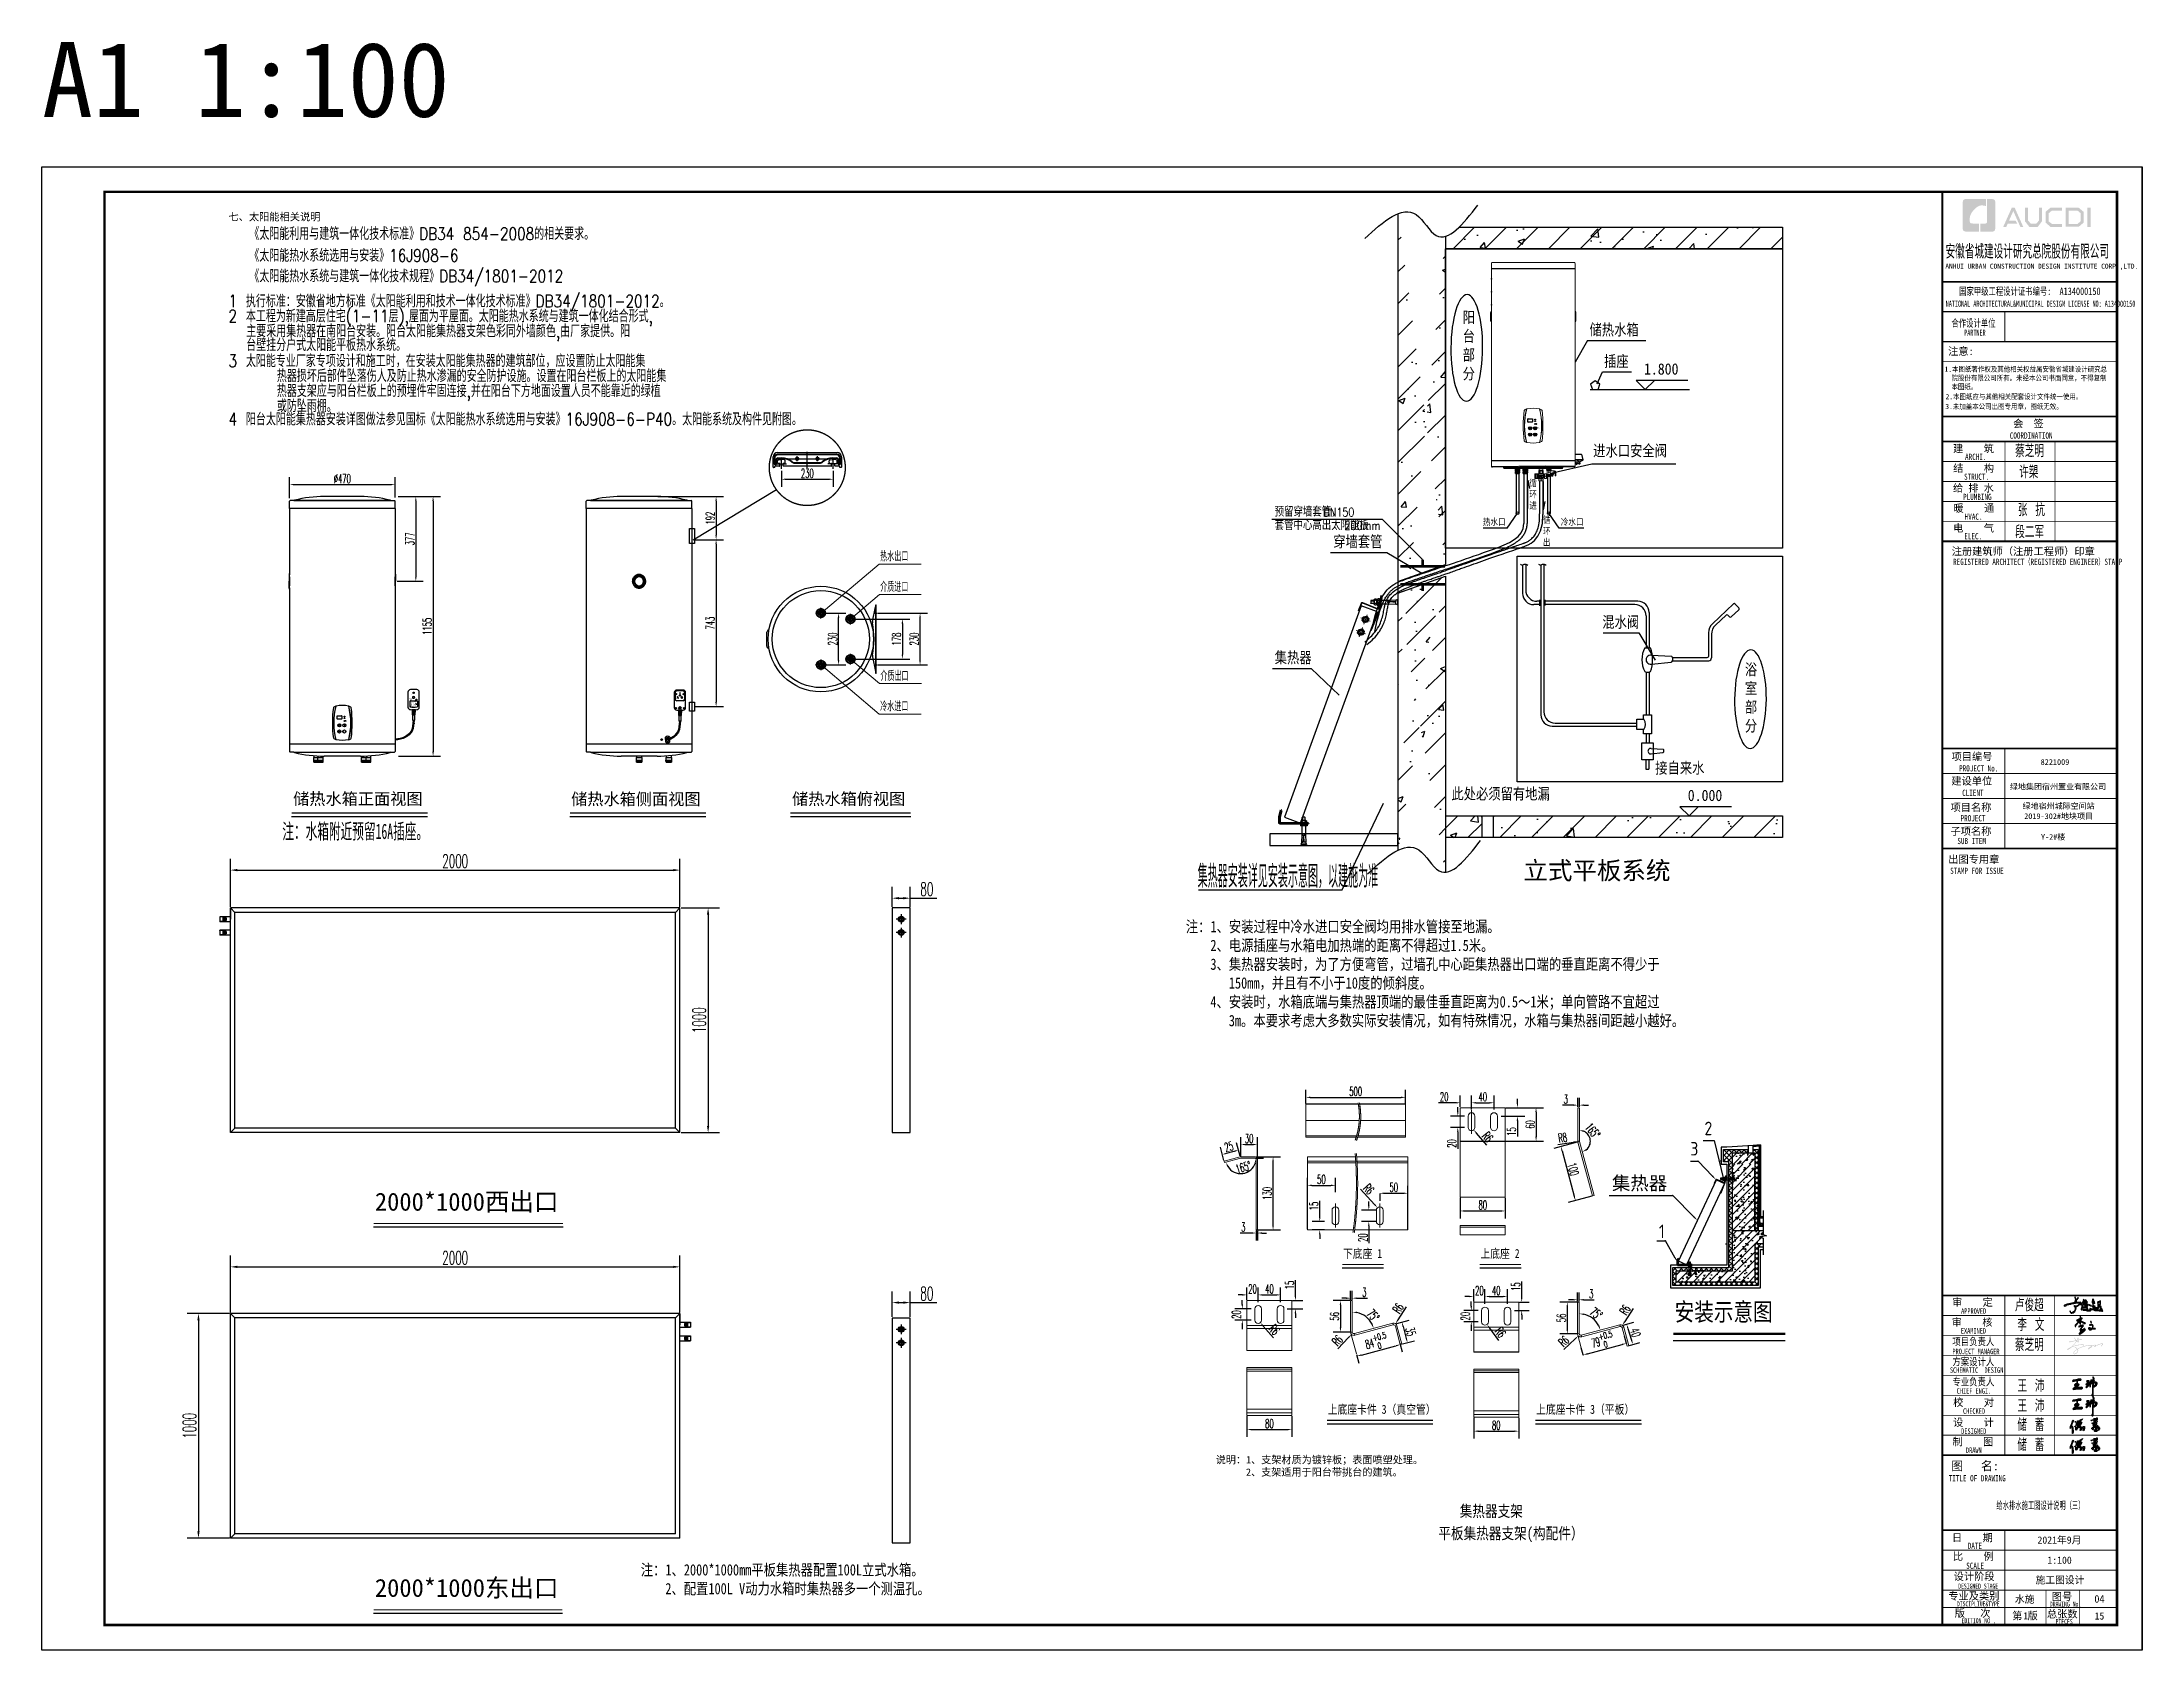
# Model space of a CAD drawing. Extents: x 27938 to 1507990, y 110129 to 923079.
# Drawn here: x 606451 to 690551, y 410257 to 474657 of the extents above; entities that cross this region are included whole.
import ezdxf
from ezdxf.enums import TextEntityAlignment as Align

# ---------------------------------------------------------------- set-up
doc = ezdxf.new("R2010")
doc.units = 0
doc.header["$LTSCALE"] = 1000
doc.header["$MEASUREMENT"] = 0
for name, pattern in [('ACAD_ISO02W100', [15, 12, -3]), ('ACISOWELD', [3, 2, -1]), ('CENTER', [50.800000000000004, 31.75, -6.35, 6.35, -6.35]), ('CENTER2', [1.125, 0.75, -0.125, 0.125, -0.125]), ('DASH', [0.35, 0.25, -0.1]), ('HIDDEN', [0.375, 0.25, -0.125])]:
    doc.linetypes.add(name, pattern=pattern)
for name, color, linetype in [('$TD_AUDIT_GENERATED_(2BA)', 7, 'Continuous'), ('$TD_AUDIT_GENERATED_(327)', 7, 'Continuous'), ('02___PRT_ALL_AXES', 7, 'Continuous'), ('0s_水标注', 7, 'Continuous'), ('100L夹套一键通外壳-GMO', 7, 'Continuous'), ('3', 3, 'CENTER'), ('7', 7, 'Continuous'), ('A-detl-FINISH', 1, 'Continuous'), ('A-detl-water-DASH', 210, 'Continuous'), ('A-detl-XH', 8, 'Continuous'), ('AXIS', 3, 'Continuous'), ('C-Sheet-图框', 101, 'Continuous'), ('DEFAULT_2', 8, 'HIDDEN'), ('Defpoint', 7, 'Continuous'), ('DIM_SYMB', 3, 'Continuous'), ('G1／2外丝循环热管', 7, 'Continuous'), ('HANDRAIL', 2, 'Continuous'), ('LWK-建筑-剖面-构件', 4, 'Continuous'), ('P-J-给水阀件', 3, 'Continuous'), ('P-引出标注', 3, 'Continuous'), ('PJ', 4, 'Continuous'), ('PUB_HATCH', 8, 'Continuous'), ('SURFACE', 6, 'Continuous'), ('TWT_TEXT', 7, 'Continuous'), ('WALL_FNSH', 6, 'Continuous'), ('三线漏电10A-2M', 7, 'Continuous'), ('图框', 140, 'Continuous'), ('图签文字', 147, 'Continuous'), ('太阳能', 252, 'Continuous'), ('实线层', 7, 'Continuous'), ('底图', 7, 'Continuous'), ('显示器外壳', 7, 'Continuous'), ('灌液口封盖', 7, 'Continuous'), ('电子签名-李文', 7, 'DASH'), ('立式GL10015DBJ外壳', 7, 'Continuous'), ('签名-水', 7, 'Continuous'), ('粗实线', 7, 'Continuous'), ('装饰圈', 7, 'Continuous'), ('装饰面板', 7, 'Continuous'), ('进出水斜面接头', 7, 'Continuous'), ('面层', 11, 'Continuous')]:
    doc.layers.add(name, color=color, linetype=linetype)
for name, color, linetype, lineweight in [('2细实线', 3, 'Continuous', 13), ('CAXA0', 7, 'Continuous', 70), ('中心线', 1, 'CENTER', 9), ('图签', 147, 'Continuous', 18), ('文字层', 7, 'Continuous', 9), ('标注层', 4, 'Continuous', 9), ('栏杆', 163, 'Continuous', 5), ('细实线', 3, 'Continuous', 15), ('轮廓线', 7, 'Continuous', 40)]:
    doc.layers.add(name, color=color, linetype=linetype, lineweight=lineweight)
doc.layers.add('yichutu', color=7, linetype='Continuous', true_color=0xffffff, plot=False)
doc.styles.add('_TCH_DIM_T3', font='SIMPLEX.shx', dxfattribs={"width": 0.4941176470588236, "bigfont": 'GBCBIG.shx'})
doc.styles.add('_TCH_LABEL', font='simhei.ttf')
doc.styles.add('_TWT_DIM', font='', dxfattribs={"width": 0.8, "height": 3.5})
doc.styles.add('CC', font='', dxfattribs={"height": 400})
doc.styles.add('DIM_FONT', font='SIMPLEX.shx', dxfattribs={"width": 0.56})
doc.styles.add('HT', font='simhei.ttf')
doc.styles.add('HZ', font='txt', dxfattribs={"bigfont": 'hztxt'})
doc.styles.get("Standard").update_dxf_attribs({"font": 'gbenor.shx', "bigfont": 'gbcbig.shx'})
doc.styles.add('字高3.5', font='', dxfattribs={"height": 3})
doc.styles.add('宋体', font='', dxfattribs={"height": 50})
doc.styles.add('建筑图签-1', font='simhei.ttf', dxfattribs={"width": 0.7})
doc.styles.add('建筑图签-2', font='TXT.shx', dxfattribs={"width": 0.5, "bigfont": 'HZTXT.shx'})
doc.styles.add('样式 1', font='simhei.ttf', dxfattribs={"width": 0.8, "height": 45})
doc.styles.get('_TWT_DIM').set_extended_font_data('FangSong_GB2312')
doc.styles.get('CC').set_extended_font_data('SimSun')
doc.styles.get('字高3.5').set_extended_font_data('SimSun')
doc.styles.get('宋体').set_extended_font_data('SimSun')
doc.dimstyles.new('jifenbiaozhu11', dxfattribs={"dimtxt": 60, "dimasz": 30, "dimexe": 50, "dimexo": 5, "dimgap": 10, "dimtad": 1, "dimdec": 0, "dimzin": 0, "dimdsep": 46, "dimtxsty": 'DIM_FONT', "dimcen": 0, "dimadec": 0, "dimazin": 0, "dimtfac": 1, "dimtdec": 0, "dimtofl": 0, "dimtmove": 0, "dimatfit": 3, "dimfxl": 1, "dimtolj": 1, "dimtzin": 0, "dimarcsym": 2})
doc.dimstyles.new('副本 (2) jifenbiaozhu14', dxfattribs={"dimtxt": 39.6, "dimasz": 19.8, "dimexe": 33, "dimexo": 3, "dimgap": 6.599999999999999, "dimtad": 1, "dimdec": 0, "dimlfac": 0.4, "dimzin": 0, "dimdsep": 46, "dimtxsty": 'DIM_FONT', "dimcen": 0, "dimadec": 0, "dimazin": 0, "dimtfac": 1, "dimtdec": 0, "dimtofl": 0, "dimtmove": 0, "dimatfit": 3, "dimfxl": 1, "dimtolj": 1, "dimtzin": 0, "dimarcsym": 2})
doc.dimstyles.new('副本 jifenbiaozhu13', dxfattribs={"dimtxt": 39.6, "dimasz": 19.8, "dimexe": 33, "dimexo": 3, "dimgap": 6.599999999999999, "dimtad": 1, "dimdec": 0, "dimzin": 0, "dimdsep": 46, "dimtxsty": 'DIM_FONT', "dimcen": 0, "dimadec": 0, "dimazin": 0, "dimtfac": 1, "dimtdec": 0, "dimtofl": 0, "dimtmove": 0, "dimatfit": 3, "dimfxl": 1, "dimtolj": 1, "dimtzin": 0, "dimarcsym": 2})
pattern_1 = [(45, (496444.6840220068, 355869.0939603085), (-636.3961030678927, 636.3961030678927), []), (49.99999999999999, (496444.6840220068, 355869.0939603085), (2582.136657362712, -225.9076859373424), [270, -2970]), (355, (496444.6840220068, 355869.0939603085), (-499.5048010068001, 2707.891681320043), [216, -2376]), (100.4514, (496659.8620700072, 355850.2683363088), (2082.633774170477, 2481.982351419433), [229.4646839999999, -2524.1116032]), (46.18420000000002, (496444.6840220068, 356589.0939603085), (3842.06777505232, -595.8684515844651), [404.9999999999995, -4454.999999999996]), (96.63559999999998, (496764.8563040067, 356539.4380551085), (3364.785739975332, 3506.82433524159), [344.1970368, -3786.1668]), (351.1842000000001, (496444.6840220068, 356589.0939603085), (3364.783002481057, 3506.826963331169), [324, -3564]), (21, (496804.6840220068, 356409.0939603085), (2148.865387626462, -1449.428006395219), [270, -2970]), (326, (496804.6840220068, 356409.0939603085), (875.9351949176939, 2610.540162168671), [216, -2376]), (71.45140000000002, (496983.7560608068, 356288.3081787087), (3024.801462893362, 1161.109788155828), [229.4646839999999, -2524.111603199998]), (37.50000000000001, (496444.6840220068, 355869.0939603085), (43.77547914224639, 1198.417873792721), [0, -2347.2, 0, -2412, 0, -2385]), (7.499999999999999, (496444.6840220068, 355869.0939603085), (947.0503347917344, 1419.882162776497), [0, -1375.2, 0, -2293.2, 0, -909]), (327.5, (495641.8840220072, 355869.0939603085), (1921.760770220672, -81.19753824376713), [0, -900, 0, -2808, 0, -3726]), (317.5, (495281.8840220072, 355869.0939603085), (2099.47020963259, 360.3779363963438), [0, -1170, 0, -1864.8, 0, -2646])]
pattern_2 = [(45, (-2936869.209054936, -1163392.690572171), (-159.0990257669732, 159.0990257669732), []), (49.99999999999999, (-2936869.209054936, -1163392.690572171), (645.534164340678, -56.47692148433559), [67.5, -742.5]), (355, (-2936869.209054936, -1163392.690572171), (-124.8762002517, 676.9729203300108), [54, -594]), (100.4514, (-2936815.414542936, -1163397.396978171), (520.6584435426194, 620.4955878548582), [57.36617099999986, -631.0279007999977]), (46.18420000000002, (-2936869.209054936, -1163212.690572171), (960.51694376308, -148.9671128961162), [101.2499999999996, -1113.749999999997]), (96.63559999999993, (-2936789.165984436, -1163225.104548471), (841.1964349938328, 876.7060838103974), [86.04925919999953, -946.5416999999965]), (351.1842000000001, (-2936869.209054936, -1163212.690572171), (841.1957506202642, 876.7067408327921), [81, -891]), (21, (-2936779.209054936, -1163257.690572171), (537.2163469066154, -362.3570015988049), [67.5, -742.5]), (326, (-2936779.209054936, -1163257.690572171), (218.9837987294235, 652.6350405421676), [54, -594]), (71.45140000000002, (-2936734.441045236, -1163287.887017571), (756.2003657233406, 290.2774470389571), [57.36617099999991, -631.0279007999986]), (37.50000000000001, (-2936869.209054936, -1163392.690572171), (10.9438697855616, 299.6044684481803), [0, -586.8000000000001, 0, -603, 0, -596.25]), (7.499999999999999, (-2936869.209054936, -1163392.690572171), (236.7625836979337, 354.9705406941242), [0, -343.7999999999999, 0, -573.3000000000001, 0, -227.25]), (327.5, (-2937069.909054936, -1163392.690572171), (480.440192555168, -20.29938456094178), [0, -225, 0, -702, 0, -931.5]), (317.5, (-2937159.909054936, -1163392.690572171), (524.8675524081475, 90.09448409908593), [0, -292.5, 0, -466.2, 0, -661.5])]
pattern_3 = [(45, (-6311258.962350102, 73043.78346632107), (-101.0278813620279, 101.0278813620279), []), (135, (-6311258.962350102, 73043.78346632107), (-101.0278813620279, -101.0278813620279), [])]

msp = doc.modelspace()

# ---------------------------------------------------------------- texts
at = {"layer": '0s_水标注', "style": 'HZ', "width": 0.8}
for s, p in [('《太阳能利用与建筑一体化技术标准》DB34 854-2008的相关要求。', (614753.4640935187, 466729.9458140085)), ('《太阳能热水系统与建筑一体化技术规程》DB34/1801-2012', (614753.4640935187, 465032.1992777984)), ('1 执行标准：安徽省地方标准《太阳能利用和技术一体化技术标准》DB34/1801-2012。 ', (613917.5032265631, 464031.3541451326)), ('2 本工程为新建高层住宅(1-11层),屋面为平屋面。太阳能热水系统与建筑一体化结合形式,', (613917.5032265631, 463431.3541451326)), ('  主要采用集热器在南阳台安装。阳台太阳能集热器支架色彩同外墙颜色,由厂家提供。阳', (613917.5032265631, 462831.3541451326)), ('  台壁挂分户式太阳能平板热水系统。', (613917.5032265631, 462276.8491725083)), ('3 太阳能专业厂家专项设计和施工时，在安装太阳能集热器的建筑部位，应设置防止太阳能集', (613917.5032265631, 461635.7744561741)), ('     热器损坏后部件坠落伤人及防止热水渗漏的安全防护设施。设置在阳台栏板上的太阳能集', (613917.5032265631, 461035.7744561741)), ('     热器支架应与阳台栏板上的预埋件牢固连接,并在阳台下方地面设置人员不能靠近的绿植', (613917.5032265631, 460435.7744561741)), ('     或防坠雨棚。 ', (613917.5032265631, 459831.5675828363))]:
    msp.add_text(s, height=500, dxfattribs=at).set_placement(p)
at = {"layer": '0s_水标注', "color": 1, "style": 'HZ', "width": 0.8}
for s, p in [('《太阳能热水系统选用与安装》16J908-6', (614753.4640935187, 465857.1992777984)), ('4 阳台太阳能集热器安装详图做法参见国标《太阳能热水系统选用与安装》16J908-6-P40。太阳能系统及构件见附图。', (613917.5032265631, 459301.8061021384))]:
    msp.add_text(s, height=500, dxfattribs=at).set_placement(p)
at = {"layer": '100L夹套一键通外壳-GMO', "linetype": 'Continuous', "char_height": 9, "width": 27, "attachment_point": 1, "style": '字高3.5'}
for s, insert in [('设定温度', (666277.1253244188, 459553.7094261041)), ('实际温度', (666277.1253244188, 459478.6937539806))]:
    msp.add_mtext(s, dxfattribs=dict(at, insert=insert))
at = {"layer": '100L夹套一键通外壳-GMO', "linetype": 'Continuous', "char_height": 27, "attachment_point": 1, "style": '字高3.5'}
for s, insert in [('电源\\P  ', (666343.1649147116, 459207.1832464633)), ('即热', (666214.6355575109, 458953.2494128699))]:
    msp.add_mtext(s, dxfattribs=dict(at, insert=insert))
at = {"layer": '2细实线', "color": 0, "char_height": 540, "width": 9056.480743062255, "attachment_point": 1}
for s, insert in [('3', (672460.2039546998, 430601.4546176384)), ('2', (673028.5920288026, 431415.7776404097)), ('{\\fSimSun|b0|i0|c134|p2;集热器}', (669323.2750207753, 429223.4278383309)), ('1', (671204.7447735876, 427295.141536806))]:
    msp.add_mtext(s, dxfattribs=dict(at, insert=insert))
at = {"layer": '7', "color": 7, "style": 'CC'}
msp.add_text('七、太阳能相关说明', height=300, dxfattribs=at).set_placement((613917.5032265631, 467507.7540376381))
at = {"layer": 'C-Sheet-图框', "color": 7, "style": '宋体', "width": 0.6}
msp.add_text('给水排水施工图设计说明（三）', height=300, dxfattribs=at).set_placement((684720.431, 415900.863))
at = {"layer": 'C-Sheet-图框', "color": 7, "style": '宋体'}
msp.add_text('04', height=300, dxfattribs=at).set_placement((688643.218, 412153.515))
at = {"layer": 'P-引出标注', "color": 7, "style": 'HZ', "width": 0.8}
for s, p in [('预留穿墙套管，', (655813.5023281632, 455653.4680175587)), ('DN150', (657773.5023281632, 455653.4680175587)), ('套管中心高出太阳能板', (655813.5023281632, 455113.8617183461)), ('200mm', (658613.5023281632, 455113.8617183461))]:
    msp.add_text(s, height=350, dxfattribs=at).set_placement(p)
at = {"layer": 'TWT_TEXT', "color": 0}
for s, height, style, width, p in [('1.800', 451.7212071161448, '_TWT_DIM', 0.9, (670605.3225000668, 461336.3960791693)), ('0.000', 451.7212071161448, '_TWT_DIM', 0.9, (672359.1268772352, 444259.2312230475)), ('集热器安装详见安装示意图，以建施为准', 903.4424142322896, '_TCH_DIM_T3', 0.4941176470588236, (652731.0399778051, 440789.6279195803))]:
    msp.add_text(s, height=height, dxfattribs=dict(at, style=style, width=width)).set_placement(p)
at = {"layer": 'TWT_TEXT', "color": 0, "attachment_point": 1, "style": '_TWT_DIM'}
for s, insert, char_height, width in [('阳\\P台\\P部\\P分', (663344.7695886428, 463859.6586494792), 451.7212071161448, 83304.57373528623), ('{\\fFangSong|b0|i0|c134|p49;储热水箱}', (668424.4517673478, 463361.8655528768), 451.7212071161448, 3489.127863483969), ('{\\fFangSong|b0|i0|c134|p49;插座}', (669008.1072678531, 462098.3454214445), 451.7212071161448, 3489.127863483969), ('{\\fFangSong|b0|i0|c134|p49;进水口安全阀}', (668570.5025612537, 458515.4804976753), 451.7212071161448, 3489.127863483969), ('{\\fSimSun|b0|i0|c134|p2;循\\P环\\P进}', (666014.4788653788, 457130.3616560044), 270.0051985102565, 83304.57373528623), ('{\\fSimSun|b0|i0|c134|p2;循\\P环\\P出}', (666561.1887224957, 455656.6537453283), 270.0051985102565, 83304.57373528623), ('{\\fFangSong|b0|i0|c134|p49;穿墙套管}', (658162.6268342414, 454878.7372646573), 451.7212071161448, 3489.127863483969), ('{\\fFangSong|b0|i0|c134|p49;此处必须留有地漏}', (662891.5141357128, 444776.4228980539), 451.7212071161449, 5381.349827424218), ('{\\fSimSun|b0|i0|c134|p2;注：1、安装过程中冷水进口安全阀均用排水管接至地漏。\\P    2、电源插座与水箱电加热端的距离不得超过1.5米。\\P    3、集热器安装时，为了方便弯管，过墙孔中心距集热器出口端的垂直距离不得少于\\P       150mm，并且有不小于10度的倾斜度。\\P\\pi-158.36,l158.36;    4、\\C256;安装时，水箱底端与集热器顶端的最佳垂直距离为\\fSimSun|b0|i0|c0|p2;0.5\\fSimSun|b0|i0|c134|p2;～\\fSimSun|b0|i0|c0|p2;1\\fSimSun|b0|i0|c134|p2;米；单向管路不宜超过\\P       3m。本要求考虑大多数实际安装情况，如有特殊情况，水箱与集热器间距越小越好。\\fSimSun|b0|i0|c0|p2;\\P\\pi0,l0;\\fSimSun|b0|i0|c134|p2;\\C0;\\P\\C7;   }', (652259.0244787037, 439456.4959878671), 451.7212071161448, 21434.51311110714), ('{\\fSimSun|b0|i0|c134|p2;注：1、2000*1000mm平板集热器配置100L立式水箱。\\P    2、配置100L V动力水箱时集热器多一个测温孔。\\P    \\fFangSong_GB2312|b0|i0|c134|p49;\\C7;   }', (630429.9905692276, 413694.1172568916), 451.7212071161447, 27653.43344509313)]:
    msp.add_mtext(s, dxfattribs=dict(at, insert=insert, char_height=char_height, width=width))
at = {"layer": '太阳能', "color": 0, "linetype": 'ByBlock', "lineweight": -3, "ltscale": 100, "style": '_TWT_DIM'}
for s, insert, char_height, width, attachment_point in [('{\\fSimSun|b0|i0|c134|p2;热水口}', (665062.3162469922, 455569.8275024889), 270.0051985102565, 1636.849052576472, 3), ('{\\fSimSun|b0|i0|c134|p2;冷水口}', (667275.9081100698, 455569.8275024889), 270.0051985102565, 1636.849052576472, 1), ('{\\fFangSong|b0|i0|c134|p49;混水阀}', (668936.8097188328, 451654.1481476228), 451.7212071161448, 3489.127863483969, 1), ('{\\fFangSong|b0|i0|c134|p49;集热器}', (655818.012342358, 450233.195271032), 451.7212071161448, 3489.127863483969, 1), ('浴\\P室\\P部\\P分', (674646.7546270313, 449755.86350668), 451.7212071161449, 83304.57373528625, 1), ('{\\fFangSong|b0|i0|c134|p49;接自来水}', (671056.7376821497, 445811.1623008433), 451.7212071161449, 3489.127863483969, 1)]:
    msp.add_mtext(s, dxfattribs=dict(at, insert=insert, char_height=char_height, width=width, attachment_point=attachment_point))
at = {"layer": '文字层', "color": 7, "lineweight": -2, "insert": (665774.710009547, 441836.1838370736), "char_height": 720, "width": 7703.945519460602, "attachment_point": 1}
msp.add_mtext('{\\fFangSong|b0|i0|c134|p49;立式平板系统}', dxfattribs=at)

# ---------------------------------------------------------------- blocks, each defined once
blk = doc.blocks.new('*D101')
at = {"layer": '100L夹套一键通外壳-GMO', "color": 0, "linetype": 'Continuous', "lineweight": -2, "transparency": 16777216}
for p, q in [((1.935356488917023, 1416.606174858112), (1.935356488917029, 1510.406580442563)), ((471.9337502506096, 1419.75865349255), (471.9337502506096, 1510.406580442563)), ((21.73535648891703, 1477.406580442563), (452.1337502506096, 1477.406580442563))]:
    blk.add_line(p, q, dxfattribs=at)
at = {"layer": '100L夹套一键通外壳-GMO', "color": 0, "linetype": 'Continuous', "transparency": 16777216}
for points in [[(21.73535648891703, 1480.706580442563), (21.73535648891703, 1474.106580442563), (1.935356488917027, 1477.406580442563)], [(452.1337502506096, 1480.706580442563), (452.1337502506096, 1474.106580442563), (471.9337502506096, 1477.406580442563)]]:
    blk.add_solid(points, dxfattribs=at)
at = {"layer": 'Defpoints', "color": 0, "linetype": 'Continuous', "transparency": 16777216}
for p in [(1.935356488917023, 1413.606174858112), (471.9337502506096, 1477.406580442563), (471.9337502506096, 1416.75865349255)]:
    blk.add_point(p, dxfattribs=at)
at = {"layer": '100L夹套一键通外壳-GMO', "color": 0, "linetype": 'Continuous', "lineweight": 0, "transparency": 16777216, "insert": (236.9345533697633, 1503.806580442563), "char_height": 39.6, "attachment_point": 5, "style": 'DIM_FONT'}
blk.add_mtext('\\A1;%%C470', dxfattribs=at)
blk = doc.blocks.new('*D102')
at = {"layer": '100L夹套一键通外壳-GMO', "color": 0, "linetype": 'Continuous', "lineweight": -2, "transparency": 16777216}
for p, q in [((485.0394375936594, 1424.195132215507), (673.7398801497186, 1424.195132215507)), ((640.7398801497186, 1404.395132215507), (640.7398801497184, 288.9951322155073)), ((487.4994739880785, 269.1951322155073), (673.7398801497184, 269.1951322155073))]:
    blk.add_line(p, q, dxfattribs=at)
at = {"layer": '100L夹套一键通外壳-GMO', "color": 0, "linetype": 'Continuous', "transparency": 16777216}
for points in [[(637.4398801497186, 1404.395132215507), (644.0398801497186, 1404.395132215507), (640.7398801497186, 1424.195132215507)], [(637.4398801497184, 288.9951322155073), (644.0398801497183, 288.9951322155073), (640.7398801497184, 269.1951322155073)]]:
    blk.add_solid(points, dxfattribs=at)
at = {"layer": 'Defpoints', "color": 0, "linetype": 'Continuous', "transparency": 16777216}
for p in [(482.0394375936594, 1424.195132215507), (484.4994739880785, 269.1951322155073), (640.7398801497184, 269.1951322155073)]:
    blk.add_point(p, dxfattribs=at)
at = {"layer": '100L夹套一键通外壳-GMO', "color": 0, "linetype": 'Continuous', "lineweight": 0, "transparency": 16777216, "insert": (614.3398801497183, 846.6951322155074), "char_height": 39.6, "attachment_point": 5, "rotation": 90, "style": 'DIM_FONT'}
blk.add_mtext('\\A1;1155', dxfattribs=at)
blk = doc.blocks.new('*D103')
at = {"layer": '100L夹套一键通外壳-GMO', "color": 0, "linetype": 'Continuous', "lineweight": -2, "transparency": 16777216}
for p, q in [((485.0394375936594, 1424.195132215507), (597.0741136278958, 1424.195132215507)), ((564.0741136278958, 1404.395132215507), (564.0741136278957, 1066.928032003354)), ((481.3106665520463, 1047.128032003355), (597.0741136278957, 1047.128032003355))]:
    blk.add_line(p, q, dxfattribs=at)
at = {"layer": '100L夹套一键通外壳-GMO', "color": 0, "linetype": 'Continuous', "transparency": 16777216}
for points in [[(560.7741136278959, 1404.395132215507), (567.3741136278958, 1404.395132215507), (564.0741136278958, 1424.195132215507)], [(560.7741136278958, 1066.928032003354), (567.3741136278957, 1066.928032003354), (564.0741136278957, 1047.128032003355)]]:
    blk.add_solid(points, dxfattribs=at)
at = {"layer": 'Defpoints', "color": 0, "linetype": 'Continuous', "transparency": 16777216}
for p in [(482.0394375936594, 1424.195132215507), (478.3106665520463, 1047.128032003355), (564.0741136278957, 1047.128032003355)]:
    blk.add_point(p, dxfattribs=at)
at = {"layer": '100L夹套一键通外壳-GMO', "color": 0, "linetype": 'Continuous', "lineweight": 0, "transparency": 16777216, "insert": (537.6741136278956, 1235.661582109431), "char_height": 39.6, "attachment_point": 5, "rotation": 90, "style": 'DIM_FONT'}
blk.add_mtext('\\A1;377', dxfattribs=at)
blk = doc.blocks.new('*D104')
at = {"layer": '100L夹套一键通外壳-GMO', "color": 0, "linetype": 'Continuous', "lineweight": -2, "transparency": 16777216}
for p, q in [((1640.857652708422, 1424.195132215507), (1933.230347654549, 1424.195132215507)), ((1900.230347654549, 1404.395132215507), (1900.230347654549, 1252.178032398818)), ((1806.428847313626, 1232.378032398818), (1933.230347654549, 1232.378032398818))]:
    blk.add_line(p, q, dxfattribs=at)
at = {"layer": '100L夹套一键通外壳-GMO', "color": 0, "linetype": 'Continuous', "transparency": 16777216}
for points in [[(1896.930347654549, 1404.395132215507), (1903.530347654549, 1404.395132215507), (1900.230347654549, 1424.195132215507)], [(1896.930347654549, 1252.178032398818), (1903.530347654549, 1252.178032398818), (1900.230347654549, 1232.378032398818)]]:
    blk.add_solid(points, dxfattribs=at)
at = {"layer": 'Defpoints', "color": 0, "linetype": 'Continuous', "transparency": 16777216}
for p in [(1637.857652708422, 1424.195132215507), (1803.428847313626, 1232.378032398818), (1900.230347654549, 1232.378032398818)]:
    blk.add_point(p, dxfattribs=at)
at = {"layer": '100L夹套一键通外壳-GMO', "color": 0, "linetype": 'Continuous', "lineweight": 0, "transparency": 16777216, "insert": (1873.830347654549, 1328.286582307163), "char_height": 39.6, "attachment_point": 5, "rotation": 90, "style": 'DIM_FONT'}
blk.add_mtext('\\A1;192', dxfattribs=at)
blk = doc.blocks.new('*D105')
at = {"layer": '100L夹套一键通外壳-GMO', "color": 0, "linetype": 'Continuous', "lineweight": -2, "transparency": 16777216}
for p, q in [((1806.428847313626, 1232.378032398818), (1933.23034765455, 1232.378032398818)), ((1900.23034765455, 1212.578032398818), (1900.230347654549, 509.4280320033548)), ((1806.428847313626, 489.6280320033547), (1933.230347654549, 489.6280320033547))]:
    blk.add_line(p, q, dxfattribs=at)
at = {"layer": '100L夹套一键通外壳-GMO', "color": 0, "linetype": 'Continuous', "transparency": 16777216}
for points in [[(1896.93034765455, 1212.578032398818), (1903.53034765455, 1212.578032398818), (1900.23034765455, 1232.378032398818)], [(1896.930347654549, 509.4280320033548), (1903.530347654549, 509.4280320033548), (1900.230347654549, 489.6280320033547)]]:
    blk.add_solid(points, dxfattribs=at)
at = {"layer": 'Defpoints', "color": 0, "linetype": 'Continuous', "transparency": 16777216}
for p in [(1803.428847313626, 1232.378032398818), (1803.428847313626, 489.6280320033547), (1900.230347654549, 489.6280320033547)]:
    blk.add_point(p, dxfattribs=at)
at = {"layer": '100L夹套一键通外壳-GMO', "color": 0, "linetype": 'Continuous', "lineweight": 0, "transparency": 16777216, "insert": (1873.830347654549, 861.0030322010865), "char_height": 39.6, "attachment_point": 5, "rotation": 90, "style": 'DIM_FONT'}
blk.add_mtext('\\A1;743', dxfattribs=at)
blk = doc.blocks.new('*D107')
at = {"layer": '100L夹套一键通外壳-GMO', "color": 0, "linetype": 'Continuous', "lineweight": -2, "transparency": 16777216}
for p, q in [((2619.232979415217, 904.9960980358301), (2840.694329259684, 904.99609803583)), ((2807.694329259684, 694.79609803583), (2807.694329259684, 885.1960980358301)), ((2619.232979415217, 674.9960980358301), (2840.694329259684, 674.99609803583))]:
    blk.add_line(p, q, dxfattribs=at)
at = {"layer": '100L夹套一键通外壳-GMO', "color": 0, "linetype": 'Continuous', "transparency": 16777216}
for points in [[(2804.394329259684, 885.1960980358301), (2810.994329259684, 885.1960980358301), (2807.694329259684, 904.9960980358301)], [(2804.394329259684, 694.79609803583), (2810.994329259684, 694.79609803583), (2807.694329259684, 674.9960980358301)]]:
    blk.add_solid(points, dxfattribs=at)
at = {"layer": 'Defpoints', "color": 0, "linetype": 'Continuous', "transparency": 16777216}
for p in [(2616.232979415217, 904.9960980358301), (2807.694329259684, 904.9960980358301), (2616.232979415217, 674.9960980358301)]:
    blk.add_point(p, dxfattribs=at)
at = {"layer": '100L夹套一键通外壳-GMO', "color": 0, "linetype": 'Continuous', "lineweight": 0, "transparency": 16777216, "insert": (2781.294329259684, 789.9960980358305), "char_height": 39.6, "attachment_point": 5, "rotation": 90, "style": 'DIM_FONT'}
blk.add_mtext('\\A1;230', dxfattribs=at)
blk = doc.blocks.new('*D106')
at = {"layer": '100L夹套一键通外壳-GMO', "color": 0, "linetype": 'Continuous', "lineweight": -2, "transparency": 16777216}
for p, q in [((2391.951794666937, 905.6722078524181), (2478.155047245324, 905.6722078524181)), ((2445.155047245324, 695.0657869823742), (2445.155047245324, 885.8722078524181)), ((2391.951794666937, 675.2657869823743), (2478.155047245324, 675.2657869823743))]:
    blk.add_line(p, q, dxfattribs=at)
at = {"layer": '100L夹套一键通外壳-GMO', "color": 0, "linetype": 'Continuous', "transparency": 16777216}
for points in [[(2441.855047245323, 885.8722078524181), (2448.455047245324, 885.8722078524181), (2445.155047245324, 905.6722078524181)], [(2441.855047245323, 695.0657869823742), (2448.455047245324, 695.0657869823742), (2445.155047245324, 675.2657869823743)]]:
    blk.add_solid(points, dxfattribs=at)
at = {"layer": 'Defpoints', "color": 0, "linetype": 'Continuous', "transparency": 16777216}
for p in [(2388.951794666937, 905.6722078524181), (2445.155047245324, 905.6722078524181), (2388.951794666937, 675.2657869823743)]:
    blk.add_point(p, dxfattribs=at)
at = {"layer": '100L夹套一键通外壳-GMO', "color": 0, "linetype": 'Continuous', "lineweight": 0, "transparency": 16777216, "insert": (2418.755047245324, 790.4689974173966), "char_height": 39.6, "attachment_point": 5, "rotation": 90, "style": 'DIM_FONT'}
blk.add_mtext('\\A1;230', dxfattribs=at)
blk = doc.blocks.new('*D108')
at = {"layer": '100L夹套一键通外壳-GMO', "color": 0, "linetype": 'Continuous', "lineweight": -2, "transparency": 16777216}
for p, q in [((2519.528557154705, 878.9960980358301), (2762.131799300556, 878.9960980358301)), ((2729.131799300556, 859.1960980358301), (2729.131799300556, 720.79609803583)), ((2519.528557154705, 700.9960980358301), (2762.131799300556, 700.9960980358301))]:
    blk.add_line(p, q, dxfattribs=at)
at = {"layer": '100L夹套一键通外壳-GMO', "color": 0, "linetype": 'Continuous', "transparency": 16777216}
for points in [[(2725.831799300556, 859.1960980358301), (2732.431799300557, 859.1960980358301), (2729.131799300556, 878.9960980358301)], [(2725.831799300556, 720.79609803583), (2732.431799300557, 720.79609803583), (2729.131799300556, 700.9960980358301)]]:
    blk.add_solid(points, dxfattribs=at)
at = {"layer": 'Defpoints', "color": 0, "linetype": 'Continuous', "transparency": 16777216}
for p in [(2516.528557154705, 878.9960980358301), (2516.528557154705, 700.9960980358301), (2729.131799300556, 700.9960980358301)]:
    blk.add_point(p, dxfattribs=at)
at = {"layer": '100L夹套一键通外壳-GMO', "color": 0, "linetype": 'Continuous', "lineweight": 0, "transparency": 16777216, "insert": (2702.731799300556, 789.9960980358305), "char_height": 39.6, "attachment_point": 5, "rotation": 90, "style": 'DIM_FONT'}
blk.add_mtext('\\A1;178', dxfattribs=at)
blk = doc.blocks.new('*D100')
at = {"layer": '100L夹套一键通外壳-GMO', "color": 0, "linetype": 'Continuous', "lineweight": -2, "transparency": 16777216}
for p, q in [((2190.963779012673, 1539.231520847534), (2190.963779012673, 1468.254649498733)), ((2210.763779012673, 1501.254649498733), (2401.163779011974, 1501.254649498733)), ((2420.963779011974, 1539.231520847534), (2420.963779011974, 1468.254649498733))]:
    blk.add_line(p, q, dxfattribs=at)
at = {"layer": '100L夹套一键通外壳-GMO', "color": 0, "linetype": 'Continuous', "transparency": 16777216}
for points in [[(2210.763779012673, 1504.554649498733), (2210.763779012673, 1497.954649498733), (2190.963779012673, 1501.254649498733)], [(2401.163779011974, 1504.554649498733), (2401.163779011974, 1497.954649498733), (2420.963779011974, 1501.254649498733)]]:
    blk.add_solid(points, dxfattribs=at)
at = {"layer": 'Defpoints', "color": 0, "linetype": 'Continuous', "transparency": 16777216}
for p in [(2190.963779012673, 1542.231520847534), (2420.963779011974, 1542.231520847534), (2420.963779011974, 1501.254649498733)]:
    blk.add_point(p, dxfattribs=at)
at = {"layer": '100L夹套一键通外壳-GMO', "color": 0, "linetype": 'Continuous', "lineweight": 0, "transparency": 16777216, "insert": (2305.963779012323, 1527.654649498733), "char_height": 39.6, "attachment_point": 5, "style": 'DIM_FONT'}
blk.add_mtext('\\A1;230', dxfattribs=at)
blk = doc.blocks.new('A$C43462AA9')
at = {"layer": '实线层', "lineweight": -2, "insert": (9.77832277608104, 49.83814728760626), "char_height": 60, "width": 1401.950988957076, "attachment_point": 1, "style": 'DIM_FONT'}
blk.add_mtext('{\\fSimSun|b0|i0|c134|p2;\\H0.56627x;注：水箱附近预留16A插座。\\P\\H1.766x;    \\fFangSong_GB2312|b0|i0|c134|p49;\\C7;   }', dxfattribs=at)
blk = doc.blocks.new('*D93')
at = {"layer": 'Defpoints', "color": 0, "transparency": 16777216}
for p in [(1247686.456864972, 470694.6022327341), (1245686.456864972, 470526.3795403556), (1247686.456864972, 470526.3795403556)]:
    blk.add_point(p, dxfattribs=at)
at = {"layer": '实线层', "color": 0, "lineweight": -2, "transparency": 16777216}
for p, q in [((1245686.456864972, 470531.3795403556), (1245686.456864972, 470744.6022327341)), ((1245716.456864972, 470694.6022327341), (1247656.456864972, 470694.6022327341)), ((1247686.456864972, 470531.3795403556), (1247686.456864972, 470744.6022327341))]:
    blk.add_line(p, q, dxfattribs=at)
at = {"layer": '实线层', "color": 0, "transparency": 16777216}
for points in [[(1245716.456864972, 470699.6022327341), (1245716.456864972, 470689.6022327341), (1245686.456864972, 470694.6022327341)], [(1247656.456864972, 470699.6022327341), (1247656.456864972, 470689.6022327341), (1247686.456864972, 470694.6022327341)]]:
    blk.add_solid(points, dxfattribs=at)
at = {"layer": '实线层', "color": 0, "lineweight": -2, "transparency": 16777216, "insert": (1246686.456864972, 470734.6022327341), "char_height": 60, "attachment_point": 5, "style": 'DIM_FONT'}
blk.add_mtext('\\A1;2000', dxfattribs=at)
blk = doc.blocks.new('*D94')
at = {"layer": 'Defpoints', "color": 0, "transparency": 16777216}
for p in [(1248711.124215337, 468770.0591048802), (1248631.124215337, 468701.062260044), (1248711.124215337, 468701.062260044)]:
    blk.add_point(p, dxfattribs=at)
at = {"layer": '实线层', "color": 0, "lineweight": -2, "transparency": 16777216}
for p, q in [((1248631.124215337, 468706.062260044), (1248631.124215337, 468820.0591048802)), ((1248711.124215337, 468706.062260044), (1248711.124215337, 468820.0591048802)), ((1248661.124215337, 468770.0591048802), (1248681.124215337, 468770.0591048802)), ((1248711.124215337, 468770.0591048802), (1248829.124215337, 468770.0591048802))]:
    blk.add_line(p, q, dxfattribs=at)
at = {"layer": '实线层', "color": 0, "transparency": 16777216}
for points in [[(1248661.124215337, 468775.0591048802), (1248661.124215337, 468765.0591048802), (1248631.124215337, 468770.0591048802)], [(1248681.124215337, 468775.0591048802), (1248681.124215337, 468765.0591048802), (1248711.124215337, 468770.0591048802)]]:
    blk.add_solid(points, dxfattribs=at)
at = {"layer": '实线层', "color": 0, "lineweight": -2, "transparency": 16777216, "insert": (1248785.124215337, 468810.0591048802), "char_height": 60, "attachment_point": 5, "style": 'DIM_FONT'}
blk.add_mtext('\\A1;80', dxfattribs=at)
blk = doc.blocks.new('*D95')
at = {"layer": 'Defpoints', "color": 0, "transparency": 16777216}
for p in [(1248631.124215337, 470526.3795403556), (1248711.124215337, 470569.6470818065), (1248711.124215337, 470526.3795403556)]:
    blk.add_point(p, dxfattribs=at)
at = {"layer": '实线层', "color": 0, "lineweight": -2, "transparency": 16777216}
for p, q in [((1248631.124215337, 470531.3795403556), (1248631.124215337, 470619.6470818065)), ((1248711.124215337, 470531.3795403556), (1248711.124215337, 470619.6470818065)), ((1248661.124215337, 470569.6470818065), (1248681.124215337, 470569.6470818065)), ((1248711.124215337, 470569.6470818065), (1248829.124215337, 470569.6470818065))]:
    blk.add_line(p, q, dxfattribs=at)
at = {"layer": '实线层', "color": 0, "transparency": 16777216}
for points in [[(1248661.124215337, 470574.6470818065), (1248661.124215337, 470564.6470818065), (1248631.124215337, 470569.6470818065)], [(1248681.124215337, 470574.6470818065), (1248681.124215337, 470564.6470818065), (1248711.124215337, 470569.6470818065)]]:
    blk.add_solid(points, dxfattribs=at)
at = {"layer": '实线层', "color": 0, "lineweight": -2, "transparency": 16777216, "insert": (1248785.124215337, 470609.6470818065), "char_height": 60, "attachment_point": 5, "style": 'DIM_FONT'}
blk.add_mtext('\\A1;80', dxfattribs=at)
blk = doc.blocks.new('*D96')
at = {"layer": 'Defpoints', "color": 0, "transparency": 16777216}
for p in [(1247686.456864972, 470526.3795403556), (1247686.456864972, 469526.3795403556), (1247811.764709453, 469526.3795403556)]:
    blk.add_point(p, dxfattribs=at)
at = {"layer": '实线层', "color": 0, "lineweight": -2, "transparency": 16777216}
for p, q in [((1247691.456864972, 470526.3795403556), (1247861.764709453, 470526.3795403556)), ((1247811.764709453, 470496.3795403556), (1247811.764709453, 469556.3795403556)), ((1247691.456864972, 469526.3795403556), (1247861.764709453, 469526.3795403556))]:
    blk.add_line(p, q, dxfattribs=at)
at = {"layer": '实线层', "color": 0, "transparency": 16777216}
for points in [[(1247806.764709453, 470496.3795403556), (1247816.764709453, 470496.3795403556), (1247811.764709453, 470526.3795403556)], [(1247806.764709453, 469556.3795403556), (1247816.764709453, 469556.3795403556), (1247811.764709453, 469526.3795403556)]]:
    blk.add_solid(points, dxfattribs=at)
at = {"layer": '实线层', "color": 0, "lineweight": -2, "transparency": 16777216, "insert": (1247771.764709453, 470026.3795403558), "char_height": 60, "attachment_point": 5, "rotation": 90, "style": 'DIM_FONT'}
blk.add_mtext('\\A1;1000', dxfattribs=at)
blk = doc.blocks.new('*D97')
at = {"layer": 'Defpoints', "color": 0, "transparency": 16777216}
for p in [(1247686.456864972, 468929.103279799), (1245686.456864972, 468721.6872600442), (1247686.456864972, 468721.6872600441)]:
    blk.add_point(p, dxfattribs=at)
at = {"layer": '实线层', "color": 0, "lineweight": -2, "transparency": 16777216}
for p, q in [((1245686.456864972, 468726.6872600442), (1245686.456864972, 468979.103279799)), ((1245716.456864972, 468929.103279799), (1247656.456864972, 468929.103279799)), ((1247686.456864972, 468726.6872600441), (1247686.456864972, 468979.103279799))]:
    blk.add_line(p, q, dxfattribs=at)
at = {"layer": '实线层', "color": 0, "transparency": 16777216}
for points in [[(1245716.456864972, 468934.103279799), (1245716.456864972, 468924.103279799), (1245686.456864972, 468929.103279799)], [(1247656.456864972, 468934.103279799), (1247656.456864972, 468924.103279799), (1247686.456864972, 468929.103279799)]]:
    blk.add_solid(points, dxfattribs=at)
at = {"layer": '实线层', "color": 0, "lineweight": -2, "transparency": 16777216, "insert": (1246686.456864972, 468969.103279799), "char_height": 60, "attachment_point": 5, "style": 'DIM_FONT'}
blk.add_mtext('\\A1;2000', dxfattribs=at)
blk = doc.blocks.new('*D98')
at = {"layer": 'Defpoints', "color": 0, "transparency": 16777216}
for p in [(1245686.456864972, 468721.6872600442), (1245544.07207048, 467721.6872600442), (1245686.456864972, 467721.6872600442)]:
    blk.add_point(p, dxfattribs=at)
at = {"layer": '实线层', "color": 0, "lineweight": -2, "transparency": 16777216}
for p, q in [((1245681.456864972, 468721.6872600442), (1245494.07207048, 468721.6872600442)), ((1245544.07207048, 468691.6872600442), (1245544.07207048, 467751.6872600442)), ((1245681.456864972, 467721.6872600442), (1245494.07207048, 467721.6872600442))]:
    blk.add_line(p, q, dxfattribs=at)
at = {"layer": '实线层', "color": 0, "transparency": 16777216}
for points in [[(1245539.07207048, 468691.6872600442), (1245549.07207048, 468691.6872600442), (1245544.07207048, 468721.6872600442)], [(1245539.07207048, 467751.6872600442), (1245549.07207048, 467751.6872600442), (1245544.07207048, 467721.6872600442)]]:
    blk.add_solid(points, dxfattribs=at)
at = {"layer": '实线层', "color": 0, "lineweight": -2, "transparency": 16777216, "insert": (1245504.07207048, 468221.6872600444), "char_height": 60, "attachment_point": 5, "rotation": 90, "style": 'DIM_FONT'}
blk.add_mtext('\\A1;1000', dxfattribs=at)
blk = doc.blocks.new('*D1099')
at = {"layer": 'Defpoints', "color": 0, "ltscale": 3}
for p in [(160.4804630843137, 804.4624579032534), (210.4804630843137, 829.5001309376094), (210.4804630843137, 793.8856045665452)]:
    blk.add_point(p, dxfattribs=at)
at = {"layer": '实线层', "color": 0, "lineweight": -2, "ltscale": 3}
for p, q in [((160.4804630843137, 807.4624579032534), (160.4804630843137, 862.5001309376094)), ((210.4804630843137, 796.8856045665452), (210.4804630843137, 862.5001309376094)), ((140.6804630843137, 829.5001309376094), (120.8804630843137, 829.5001309376094)), ((230.2804630843137, 829.5001309376094), (250.0804630843137, 829.5001309376094))]:
    blk.add_line(p, q, dxfattribs=at)
at = {"layer": '实线层', "color": 0, "ltscale": 3}
for points in [[(140.6804630843137, 832.8001309376093), (140.6804630843137, 826.2001309376094), (160.4804630843137, 829.5001309376094)], [(230.2804630843137, 832.8001309376093), (230.2804630843137, 826.2001309376094), (210.4804630843137, 829.5001309376094)]]:
    blk.add_solid(points, dxfattribs=at)
at = {"layer": '实线层', "color": 0, "lineweight": 0, "ltscale": 3, "insert": (185.4804630843137, 855.9001309376093), "char_height": 39.6, "attachment_point": 5, "style": 'DIM_FONT'}
blk.add_mtext('\\A1;20', dxfattribs=at)
blk = doc.blocks.new('*D1100')
at = {"layer": 'Defpoints', "color": 0, "ltscale": 3}
for p in [(210.4804630843137, 793.8856045665452), (310.4804630843137, 829.5001309376094), (310.4804630843137, 793.8856045665452)]:
    blk.add_point(p, dxfattribs=at)
at = {"layer": '实线层', "color": 0, "lineweight": -2, "ltscale": 3}
for p, q in [((210.4804630843137, 796.8856045665452), (210.4804630843137, 862.5001309376094)), ((310.4804630843137, 796.8856045665452), (310.4804630843137, 862.5001309376094)), ((230.2804630843137, 829.5001309376094), (290.6804630843137, 829.5001309376094))]:
    blk.add_line(p, q, dxfattribs=at)
at = {"layer": '实线层', "color": 0, "ltscale": 3}
for points in [[(230.2804630843137, 832.8001309376093), (230.2804630843137, 826.2001309376094), (210.4804630843137, 829.5001309376094)], [(290.6804630843137, 832.8001309376093), (290.6804630843137, 826.2001309376094), (310.4804630843137, 829.5001309376094)]]:
    blk.add_solid(points, dxfattribs=at)
at = {"layer": '实线层', "color": 0, "lineweight": 0, "ltscale": 3, "insert": (260.4804630843137, 855.9001309376093), "char_height": 39.6, "attachment_point": 5, "style": 'DIM_FONT'}
blk.add_mtext('\\A1;40', dxfattribs=at)
blk = doc.blocks.new('*D1101')
at = {"layer": 'Defpoints', "color": 0, "ltscale": 3}
for p in [(629.4006928696907, 804.4624579032534), (629.4006928696908, 663.7241865772521), (638.8212787292576, 657.2647822237341), (671.0072537057712, 743.9661015020287), (809.8017539864086, 703.0788624904235)]:
    blk.add_point(p, dxfattribs=at)
at = {"layer": '实线层', "color": 0, "lineweight": -2, "ltscale": 3}
blk.add_arc((629.4006928696908, 654.7405438504326), 98.44951011988206, 26.54274054402643, 78.45725945598811, dxfattribs=at)
at = {"layer": '实线层', "color": 0, "ltscale": 3}
for points in [[(648.7684830416807, 747.9157100439317), (649.4321734949946, 754.482255176814), (629.4006928696908, 753.1900539703146)], [(720.5592591106692, 699.9045228076309), (714.3882393066964, 697.5639001171968), (724.4956172799855, 680.2211520504954)]]:
    blk.add_solid(points, dxfattribs=at)
at = {"layer": '实线层', "color": 0, "lineweight": 0, "ltscale": 3, "insert": (722.130088755423, 738.3387454808607), "char_height": 39.6, "attachment_point": 5, "rotation": 312.03556348052405, "style": 'DIM_FONT'}
blk.add_mtext('\\A1;75°', dxfattribs=at)
blk = doc.blocks.new('*D1102')
at = {"layer": 'Defpoints', "color": 0, "ltscale": 3}
for p in [(160.4804630843137, 292.16313686996), (360.4804630843137, 292.16313686996), (360.4804630843137, 230.2341072603012)]:
    blk.add_point(p, dxfattribs=at)
at = {"layer": '实线层', "color": 0, "lineweight": -2, "ltscale": 3}
for p, q in [((160.4804630843137, 289.16313686996), (160.4804630843137, 197.2341072603012)), ((360.4804630843137, 289.16313686996), (360.4804630843137, 197.2341072603012)), ((180.2804630843137, 230.2341072603012), (340.6804630843137, 230.2341072603012))]:
    blk.add_line(p, q, dxfattribs=at)
at = {"layer": '实线层', "color": 0, "ltscale": 3}
for points in [[(180.2804630843137, 233.5341072603013), (180.2804630843137, 226.9341072603012), (160.4804630843137, 230.2341072603012)], [(340.6804630843137, 233.5341072603013), (340.6804630843137, 226.9341072603012), (360.4804630843137, 230.2341072603012)]]:
    blk.add_solid(points, dxfattribs=at)
at = {"layer": '实线层', "color": 0, "lineweight": 0, "ltscale": 3, "insert": (260.4804630843137, 256.6341072603012), "char_height": 39.6, "attachment_point": 5, "style": 'DIM_FONT'}
blk.add_mtext('\\A1;80', dxfattribs=at)
blk = doc.blocks.new('*D1103')
at = {"layer": 'Defpoints', "color": 0, "ltscale": 3}
for p in [(621.9006928696908, 804.4624579032534), (576.6627554861043, 663.7241865772521), (621.9006928696908, 663.7241865772521)]:
    blk.add_point(p, dxfattribs=at)
at = {"layer": '实线层', "color": 0, "lineweight": -2, "ltscale": 3}
for p, q in [((618.9006928696908, 804.4624579032534), (543.6627554861044, 804.4624579032534)), ((576.6627554861044, 784.6624579032534), (576.6627554861043, 683.5241865772521)), ((618.9006928696908, 663.7241865772521), (543.6627554861043, 663.7241865772521))]:
    blk.add_line(p, q, dxfattribs=at)
at = {"layer": '实线层', "color": 0, "ltscale": 3}
for points in [[(573.3627554861044, 784.6624579032534), (579.9627554861044, 784.6624579032534), (576.6627554861044, 804.4624579032534)], [(573.3627554861043, 683.5241865772521), (579.9627554861042, 683.5241865772521), (576.6627554861043, 663.7241865772521)]]:
    blk.add_solid(points, dxfattribs=at)
at = {"layer": '实线层', "color": 0, "lineweight": 0, "ltscale": 3, "insert": (550.2627554861042, 734.0933222402529), "char_height": 39.6, "attachment_point": 5, "rotation": 90, "style": 'DIM_FONT'}
blk.add_mtext('\\A1;56', dxfattribs=at)
blk = doc.blocks.new('*D1104')
at = {"layer": 'Defpoints', "color": 0, "ltscale": 3}
for p in [(621.9006928696908, 804.4624579032534), (629.4006928696908, 814.9136129232356), (629.4006928696908, 804.4624579032534)]:
    blk.add_point(p, dxfattribs=at)
at = {"layer": '实线层', "color": 0, "lineweight": -2, "ltscale": 3}
for p, q in [((621.9006928696908, 807.4624579032534), (621.9006928696908, 847.9136129232356)), ((629.4006928696908, 807.4624579032534), (629.4006928696908, 847.9136129232356)), ((602.1006928696909, 814.9136129232356), (582.3006928696908, 814.9136129232356)), ((649.2006928696908, 814.9136129232356), (696.9846928696909, 814.9136129232356))]:
    blk.add_line(p, q, dxfattribs=at)
at = {"layer": '实线层', "color": 0, "ltscale": 3}
for points in [[(602.1006928696909, 818.2136129232356), (602.1006928696909, 811.6136129232357), (621.9006928696908, 814.9136129232356)], [(649.2006928696908, 818.2136129232356), (649.2006928696908, 811.6136129232357), (629.4006928696908, 814.9136129232356)]]:
    blk.add_solid(points, dxfattribs=at)
at = {"layer": '实线层', "color": 0, "lineweight": 0, "ltscale": 3, "insert": (682.9926928696908, 841.3136129232356), "char_height": 39.6, "attachment_point": 5, "style": 'DIM_FONT'}
blk.add_mtext('\\A1;3', dxfattribs=at)
blk = doc.blocks.new('*D1105')
at = {"layer": 'Defpoints', "color": 0, "ltscale": 3}
for p in [(813.6840396630723, 688.5899750961253), (821.6927916060813, 701.273030418095)]:
    blk.add_point(p, dxfattribs=at)
at = {"layer": '实线层', "color": 0, "lineweight": -2, "ltscale": 3}
blk.add_line((869.0533470978594, 776.2755463726295), (832.2643441712103, 718.0146634436608), dxfattribs=at)
at = {"layer": '实线层', "color": 0, "ltscale": 3}
blk.add_solid([(829.4740720002826, 719.7765888711823), (835.0546163421379, 716.2527380161392), (821.6927916060813, 701.273030418095)], dxfattribs=at)
at = {"layer": '实线层', "color": 0, "lineweight": 0, "ltscale": 3, "insert": (833.6224445496784, 769.6113248411001), "char_height": 39.6, "attachment_point": 5, "rotation": 57.729519014448066, "style": 'DIM_FONT'}
blk.add_mtext('\\A1;R6', dxfattribs=at)
blk = doc.blocks.new('*D1106')
at = {"layer": 'Defpoints', "color": 0, "ltscale": 3}
for p in [(636.8801358910277, 664.5092259209487), (626.4288006261922, 653.7495980838285)]:
    blk.add_point(p, dxfattribs=at)
at = {"layer": '实线层', "color": 0, "lineweight": -2, "ltscale": 3}
blk.add_line((564.6237844056166, 590.1214629078357), (612.6330380769566, 639.5468893391873), dxfattribs=at)
at = {"layer": '实线层', "color": 0, "ltscale": 3}
blk.add_solid([(610.2659199528497, 641.8461830973932), (615.0001562010634, 637.2475955809814), (626.4288006261922, 653.7495980838285)], dxfattribs=at)
at = {"layer": '实线层', "color": 0, "lineweight": 0, "ltscale": 3, "insert": (562.7935849738138, 626.1271718168383), "char_height": 39.6, "attachment_point": 5, "rotation": 45.83271181345244, "style": 'DIM_FONT'}
blk.add_mtext('\\A1;R6', dxfattribs=at)
blk = doc.blocks.new('*D1107')
at = {"layer": 'Defpoints', "color": 0, "ltscale": 3}
for p in [(335.8634290457849, 766.9624579032534), (360.4804630843137, 804.4624579032534), (376.3163841837232, 766.9624579032534)]:
    blk.add_point(p, dxfattribs=at)
at = {"layer": '实线层', "color": 0, "lineweight": -2, "ltscale": 3}
for p, q in [((376.3163841837232, 824.2624579032533), (376.3163841837232, 895.7310293318562)), ((338.8634290457849, 766.9624579032534), (409.3163841837232, 766.9624579032534)), ((363.4804630843137, 804.4624579032534), (409.3163841837232, 804.4624579032534)), ((376.3163841837232, 747.1624579032534), (376.3163841837232, 727.3624579032534))]:
    blk.add_line(p, q, dxfattribs=at)
at = {"layer": '实线层', "color": 0, "ltscale": 3}
for points in [[(373.0163841837232, 824.2624579032533), (379.6163841837233, 824.2624579032533), (376.3163841837232, 804.4624579032534)], [(373.0163841837232, 747.1624579032534), (379.6163841837233, 747.1624579032534), (376.3163841837232, 766.9624579032534)]]:
    blk.add_solid(points, dxfattribs=at)
at = {"layer": '实线层', "color": 0, "lineweight": 0, "ltscale": 3, "insert": (349.9163841837232, 873.2910293318564), "char_height": 39.6, "attachment_point": 5, "rotation": 90, "style": 'DIM_FONT'}
blk.add_mtext('\\A1;15', dxfattribs=at)
blk = doc.blocks.new('*D1108')
at = {"layer": 'Defpoints', "color": 0, "ltscale": 3}
for p in [(647.9263293680415, 566.595188865671), (840.3235187644751, 618.1478603904835), (842.9281021938192, 608.4274226996234)]:
    blk.add_point(p, dxfattribs=at)
at = {"layer": '实线层', "color": 0, "lineweight": -2, "ltscale": 3}
for p, q in [((648.7027865033493, 563.6974113868039), (659.0719412857718, 524.9991989072726)), ((669.6562441579086, 561.9993682678428), (823.8027708332962, 603.3028056065916)), ((841.099975899783, 615.2500829116163), (851.4691306822054, 576.551870432085))]:
    blk.add_line(p, q, dxfattribs=at)
at = {"layer": '实线层', "color": 0, "ltscale": 3}
for points in [[(668.80214130907, 565.1869234945966), (670.5103470067472, 558.8118130410888), (650.5309127973856, 556.874751174811)], [(822.9486679844575, 606.4903608333454), (824.6568736821348, 600.1152503798378), (842.9281021938192, 608.4274226996234)]]:
    blk.add_solid(points, dxfattribs=at)
at = {"layer": '实线层', "color": 0, "lineweight": 0, "ltscale": 3, "insert": (736.6510938793065, 620.2642386129125), "char_height": 39.6, "attachment_point": 5, "rotation": 15.000000000005658, "style": 'DIM_FONT'}
blk.add_mtext('\\A1;84{\\H0.7x;\\S+0.5^  0;}', dxfattribs=at)
blk = doc.blocks.new('*D1109')
at = {"layer": 'Defpoints', "color": 0, "ltscale": 3}
for p in [(182.5817874148634, 766.9624579032534), (139.9651895093411, 716.9624579032534), (182.5817874148634, 716.9624579032534)]:
    blk.add_point(p, dxfattribs=at)
at = {"layer": '实线层', "color": 0, "lineweight": -2, "ltscale": 3}
for p, q in [((179.5817874148634, 766.9624579032534), (106.9651895093411, 766.9624579032534)), ((139.9651895093411, 786.7624579032533), (139.9651895093411, 806.5624579032534)), ((179.5817874148634, 716.9624579032534), (106.9651895093411, 716.9624579032534)), ((139.9651895093411, 697.1624579032534), (139.9651895093411, 677.3624579032534))]:
    blk.add_line(p, q, dxfattribs=at)
at = {"layer": '实线层', "color": 0, "ltscale": 3}
for points in [[(136.6651895093411, 786.7624579032533), (143.2651895093412, 786.7624579032533), (139.9651895093411, 766.9624579032534)], [(136.6651895093411, 697.1624579032534), (143.2651895093411, 697.1624579032534), (139.9651895093411, 716.9624579032534)]]:
    blk.add_solid(points, dxfattribs=at)
at = {"layer": '实线层', "color": 0, "lineweight": 0, "ltscale": 3, "insert": (113.565189509341, 741.9624579032534), "char_height": 39.6, "attachment_point": 5, "rotation": 90, "style": 'DIM_FONT'}
blk.add_mtext('\\A1;20', dxfattribs=at)
blk = doc.blocks.new('*D1110')
at = {"layer": 'Defpoints', "color": 0, "ltscale": 3}
for p in [(210.4804630843136, 716.9624579032607), (220.3646787183825, 705.67962664058)]:
    blk.add_point(p, dxfattribs=at)
at = {"layer": '实线层', "color": 0, "lineweight": -2, "ltscale": 3}
blk.add_line((278.8159762916358, 638.9574756860206), (233.4118433552694, 690.7862893739373), dxfattribs=at)
at = {"layer": '实线层', "color": 0, "ltscale": 3}
blk.add_solid([(235.8940662330432, 692.9608168134183), (230.9296204774957, 688.6117619344561), (220.3646787183825, 705.67962664058)], dxfattribs=at)
at = {"layer": '实线层', "color": 0, "lineweight": 0, "ltscale": 3, "insert": (282.4952751640863, 674.8214334125067), "char_height": 39.6, "attachment_point": 5, "rotation": 311.2196683916362, "style": 'DIM_FONT'}
blk.add_mtext('\\A1;R6', dxfattribs=at)
blk = doc.blocks.new('*D1093')
at = {"layer": 'Defpoints', "color": 0, "ltscale": 3}
for p in [(825.4150221035962, 701.5695736582858), (850.1725458910369, 610.3685655380833), (874.8013203524653, 617.0543191514719)]:
    blk.add_point(p, dxfattribs=at)
at = {"layer": '实线层', "color": 0, "lineweight": -2, "ltscale": 3}
for p, q in [((828.3102421352975, 702.3555132030575), (881.8912169137379, 716.9006622641637)), ((855.2309975605183, 689.1468750624463), (869.6141193569717, 636.1627713606999)), ((853.0677659227381, 611.154505082855), (906.6487407011786, 625.6996541439612))]:
    blk.add_line(p, q, dxfattribs=at)
at = {"layer": '实线层', "color": 0, "ltscale": 3}
for points in [[(858.4157395953896, 690.0114085616952), (852.046255525647, 688.2823415631974), (850.0437965650246, 708.2553272716743)], [(872.798861391843, 637.0273048599488), (866.4293773221004, 635.298237861451), (874.8013203524653, 617.0543191514719)]]:
    blk.add_solid(points, dxfattribs=at)
at = {"layer": '实线层', "color": 0, "lineweight": 0, "ltscale": 3, "insert": (888.8306129448613, 666.1447502317684), "char_height": 39.6, "attachment_point": 5, "rotation": 285.1875718246692, "style": 'DIM_FONT'}
blk.add_mtext('\\A1;35', dxfattribs=at)
blk = doc.blocks.new('*D1111')
at = {"layer": 'Defpoints', "color": 0, "ltscale": 3}
for p in [(1109.955250323066, 1264.024362688069), (1309.955250323066, 1264.024362688069), (1309.955250323066, 1202.93401026912)]:
    blk.add_point(p, dxfattribs=at)
at = {"layer": '实线层', "color": 0, "lineweight": -2, "ltscale": 3}
for p, q in [((1109.955250323066, 1261.024362688069), (1109.955250323066, 1169.93401026912)), ((1309.955250323066, 1261.024362688069), (1309.955250323066, 1169.93401026912)), ((1129.755250323066, 1202.93401026912), (1290.155250323066, 1202.93401026912))]:
    blk.add_line(p, q, dxfattribs=at)
at = {"layer": '实线层', "color": 0, "ltscale": 3}
for points in [[(1129.755250323066, 1206.23401026912), (1129.755250323066, 1199.63401026912), (1109.955250323066, 1202.93401026912)], [(1290.155250323066, 1206.23401026912), (1290.155250323066, 1199.63401026912), (1309.955250323066, 1202.93401026912)]]:
    blk.add_solid(points, dxfattribs=at)
at = {"layer": '实线层', "color": 0, "lineweight": 0, "ltscale": 3, "insert": (1209.955250323066, 1229.33401026912), "char_height": 39.6, "attachment_point": 5, "style": 'DIM_FONT'}
blk.add_mtext('\\A1;80', dxfattribs=at)
blk = doc.blocks.new('*D1112')
at = {"layer": 'Defpoints', "color": 0, "ltscale": 3}
for p in [(1309.955250323066, 1662.635178130644), (1309.955250323066, 1513.509263279906), (1447.173259864576, 1513.509263279906)]:
    blk.add_point(p, dxfattribs=at)
at = {"layer": '实线层', "color": 0, "lineweight": -2, "ltscale": 3}
for p, q in [((1312.955250323066, 1662.635178130644), (1480.173259864576, 1662.635178130644)), ((1447.173259864576, 1642.835178130644), (1447.173259864576, 1533.309263279906)), ((1312.955250323066, 1513.509263279906), (1480.173259864576, 1513.509263279906))]:
    blk.add_line(p, q, dxfattribs=at)
at = {"layer": '实线层', "color": 0, "ltscale": 3}
for points in [[(1443.873259864576, 1642.835178130644), (1450.473259864576, 1642.835178130644), (1447.173259864576, 1662.635178130644)], [(1443.873259864576, 1533.309263279906), (1450.473259864576, 1533.309263279906), (1447.173259864576, 1513.509263279906)]]:
    blk.add_solid(points, dxfattribs=at)
at = {"layer": '实线层', "color": 0, "lineweight": 0, "ltscale": 3, "insert": (1420.773259864576, 1588.072220705275), "char_height": 39.6, "attachment_point": 5, "rotation": 90, "style": 'DIM_FONT'}
blk.add_mtext('\\A1;60', dxfattribs=at)
blk = doc.blocks.new('*D1113')
at = {"layer": 'Defpoints', "color": 0, "ltscale": 3}
for p in [(1633.418614766575, 1510.244054065377), (1622.087967524547, 1249.293890719394), (1697.897146158401, 1269.60689891316)]:
    blk.add_point(p, dxfattribs=at)
at = {"layer": '实线层', "color": 0, "lineweight": -2, "ltscale": 3}
for p, q in [((1630.520837287708, 1509.467596930071), (1525.733883865178, 1481.390017383245)), ((1562.734053225742, 1470.805714511085), (1616.963350431527, 1268.41922207992)), ((1694.999368679533, 1268.830441777854), (1590.212415257003, 1240.752862231028))]:
    blk.add_line(p, q, dxfattribs=at)
at = {"layer": '实线层', "color": 0, "ltscale": 3}
for points in [[(1565.921608452496, 1471.659817359922), (1559.546497998987, 1469.951611662249), (1557.609436132722, 1489.931045871611)], [(1620.150905658281, 1269.273324928757), (1613.775795204773, 1267.565119231084), (1622.087967524547, 1249.293890719394)]]:
    blk.add_solid(points, dxfattribs=at)
at = {"layer": '实线层', "color": 0, "lineweight": 0, "ltscale": 3, "insert": (1612.0786985161, 1388.650758461943), "char_height": 39.6, "attachment_point": 5, "rotation": 284.9999999999702, "style": 'DIM_FONT'}
blk.add_mtext('\\A1;100', dxfattribs=at)
blk = doc.blocks.new('*D1114')
at = {"layer": 'Defpoints', "color": 0, "ltscale": 3}
for p in [(1640.378347936101, 1662.635178130644), (1640.378347936101, 1514.080361365574), (1640.810869524969, 1511.633558513422), (1685.935606004815, 1496.66626516663), (1705.141589855557, 1271.548041751434)]:
    blk.add_point(p, dxfattribs=at)
at = {"layer": '实线层', "color": 0, "lineweight": -2, "ltscale": 3}
blk.add_arc((1640.378347936101, 1513.247751058452), 48.48102141168241, 308.5657672225971, 66.43423277735953, dxfattribs=at)
at = {"layer": '实线层', "color": 0, "ltscale": 3}
for points in [[(1659.087259021731, 1554.455076986407), (1660.435002903717, 1560.916004661948), (1640.378347936101, 1561.728772470134)], [(1672.089040837621, 1472.394798095382), (1669.115009083333, 1478.286753214397), (1652.926159603432, 1466.418680392025)]]:
    blk.add_solid(points, dxfattribs=at)
at = {"layer": '实线层', "color": 0, "lineweight": 0, "ltscale": 3, "insert": (1699.013519598973, 1559.821177083626), "char_height": 39.6, "attachment_point": 5, "rotation": 308.4598219696433, "style": 'DIM_FONT'}
blk.add_mtext('\\A1;165°', dxfattribs=at)
blk = doc.blocks.new('*D1115')
at = {"layer": 'Defpoints', "color": 0, "ltscale": 3}
for p in [(1288.146348803784, 1625.135178130644), (1309.955250323066, 1662.635178130644), (1364.203518672628, 1625.135178130644)]:
    blk.add_point(p, dxfattribs=at)
at = {"layer": '实线层', "color": 0, "lineweight": -2, "ltscale": 3}
for p, q in [((1364.203518672628, 1682.435178130644), (1364.203518672628, 1702.235178130644)), ((1291.146348803784, 1625.135178130644), (1397.203518672628, 1625.135178130644)), ((1312.955250323066, 1662.635178130644), (1397.203518672628, 1662.635178130644)), ((1364.203518672628, 1605.335178130644), (1364.203518672628, 1533.866606702099))]:
    blk.add_line(p, q, dxfattribs=at)
at = {"layer": '实线层', "color": 0, "ltscale": 3}
for points in [[(1360.903518672628, 1682.435178130644), (1367.503518672628, 1682.435178130644), (1364.203518672628, 1662.635178130644)], [(1360.903518672628, 1605.335178130644), (1367.503518672628, 1605.335178130644), (1364.203518672628, 1625.135178130644)]]:
    blk.add_solid(points, dxfattribs=at)
at = {"layer": '实线层', "color": 0, "lineweight": -2, "ltscale": 3, "insert": (1337.803518672628, 1556.306606702099), "char_height": 39.6, "attachment_point": 5, "rotation": 90, "style": 'DIM_FONT'}
blk.add_mtext('\\A1;15', dxfattribs=at)
blk = doc.blocks.new('*D1094')
at = {"layer": 'Defpoints', "color": 0, "ltscale": 3}
for p in [(1132.056574653383, 1625.135178130644), (1098.863209849471, 1575.135178130644), (1132.056574653383, 1575.135178130644)]:
    blk.add_point(p, dxfattribs=at)
at = {"layer": '实线层', "color": 0, "lineweight": -2, "ltscale": 3}
for p, q in [((1129.056574653383, 1625.135178130644), (1065.863209849471, 1625.135178130644)), ((1098.863209849471, 1644.935178130644), (1098.863209849471, 1664.735178130644)), ((1129.056574653383, 1575.135178130644), (1065.863209849471, 1575.135178130644)), ((1098.863209849471, 1555.335178130644), (1098.863209849471, 1478.737463844907))]:
    blk.add_line(p, q, dxfattribs=at)
at = {"layer": '实线层', "color": 0, "ltscale": 3}
for points in [[(1095.563209849471, 1644.935178130644), (1102.163209849471, 1644.935178130644), (1098.863209849471, 1625.135178130644)], [(1095.563209849471, 1555.335178130644), (1102.163209849471, 1555.335178130644), (1098.863209849471, 1575.135178130644)]]:
    blk.add_solid(points, dxfattribs=at)
at = {"layer": '实线层', "color": 0, "lineweight": 0, "ltscale": 3, "insert": (1072.463209849471, 1503.289463844907), "char_height": 39.6, "attachment_point": 5, "rotation": 90, "style": 'DIM_FONT'}
blk.add_mtext('\\A1;20', dxfattribs=at)
blk = doc.blocks.new('*D1116')
at = {"layer": 'Defpoints', "color": 0, "ltscale": 3}
for p in [(1159.955250323066, 1684.372851164953), (1109.955250323066, 1662.635178130644), (1159.955250323066, 1652.058324793878)]:
    blk.add_point(p, dxfattribs=at)
at = {"layer": '实线层', "color": 0, "lineweight": -2, "ltscale": 3}
for p, q in [((1090.155250323066, 1684.372851164953), (1013.557536037329, 1684.372851164953)), ((1109.955250323066, 1665.635178130644), (1109.955250323066, 1717.372851164953)), ((1159.955250323066, 1655.058324793878), (1159.955250323066, 1717.372851164953)), ((1179.755250323066, 1684.372851164953), (1199.555250323066, 1684.372851164953))]:
    blk.add_line(p, q, dxfattribs=at)
at = {"layer": '实线层', "color": 0, "ltscale": 3}
for points in [[(1090.155250323066, 1687.672851164953), (1090.155250323066, 1681.072851164953), (1109.955250323066, 1684.372851164953)], [(1179.755250323066, 1687.672851164953), (1179.755250323066, 1681.072851164953), (1159.955250323066, 1684.372851164953)]]:
    blk.add_solid(points, dxfattribs=at)
at = {"layer": '实线层', "color": 0, "lineweight": 0, "ltscale": 3, "insert": (1038.109536037329, 1710.772851164953), "char_height": 39.6, "attachment_point": 5, "style": 'DIM_FONT'}
blk.add_mtext('\\A1;20', dxfattribs=at)
blk = doc.blocks.new('*D1117')
at = {"layer": 'Defpoints', "color": 0, "ltscale": 3}
for p in [(1259.955250323066, 1684.372851164953), (1159.955250323066, 1652.058324793878), (1259.955250323066, 1652.058324793878)]:
    blk.add_point(p, dxfattribs=at)
at = {"layer": '实线层', "color": 0, "lineweight": -2, "ltscale": 3}
for p, q in [((1159.955250323066, 1655.058324793878), (1159.955250323066, 1717.372851164953)), ((1179.755250323066, 1684.372851164953), (1240.155250323066, 1684.372851164953)), ((1259.955250323066, 1655.058324793878), (1259.955250323066, 1717.372851164953))]:
    blk.add_line(p, q, dxfattribs=at)
at = {"layer": '实线层', "color": 0, "ltscale": 3}
for points in [[(1179.755250323066, 1687.672851164953), (1179.755250323066, 1681.072851164953), (1159.955250323066, 1684.372851164953)], [(1240.155250323066, 1687.672851164953), (1240.155250323066, 1681.072851164953), (1259.955250323066, 1684.372851164953)]]:
    blk.add_solid(points, dxfattribs=at)
at = {"layer": '实线层', "color": 0, "lineweight": 0, "ltscale": 3, "insert": (1209.955250323066, 1710.772851164953), "char_height": 39.6, "attachment_point": 5, "style": 'DIM_FONT'}
blk.add_mtext('\\A1;40', dxfattribs=at)
blk = doc.blocks.new('*D1118')
at = {"layer": 'Defpoints', "color": 0, "ltscale": 3}
for p in [(1632.878347936101, 1673.946684347873), (1632.878347936101, 1662.635178130644), (1640.378347936101, 1662.635178130644)]:
    blk.add_point(p, dxfattribs=at)
at = {"layer": '实线层', "color": 0, "lineweight": -2, "ltscale": 3}
for p, q in [((1632.878347936101, 1665.635178130644), (1632.878347936101, 1706.946684347873)), ((1640.378347936101, 1665.635178130644), (1640.378347936101, 1706.946684347873)), ((1613.078347936101, 1673.946684347873), (1565.294347936101, 1673.946684347873)), ((1660.178347936101, 1673.946684347873), (1679.978347936101, 1673.946684347873))]:
    blk.add_line(p, q, dxfattribs=at)
at = {"layer": '实线层', "color": 0, "ltscale": 3}
for points in [[(1613.078347936101, 1677.246684347873), (1613.078347936101, 1670.646684347873), (1632.878347936101, 1673.946684347873)], [(1660.178347936101, 1677.246684347873), (1660.178347936101, 1670.646684347873), (1640.378347936101, 1673.946684347873)]]:
    blk.add_solid(points, dxfattribs=at)
at = {"layer": '实线层', "color": 0, "lineweight": 0, "ltscale": 3, "insert": (1579.286347936101, 1700.346684347873), "char_height": 39.6, "attachment_point": 5, "style": 'DIM_FONT'}
blk.add_mtext('\\A1;3', dxfattribs=at)
blk = doc.blocks.new('*D1119')
at = {"layer": 'Defpoints', "color": 0, "ltscale": 3}
for p in [(1159.955250323052, 1575.135178130629), (1169.727281197673, 1563.755045768157)]:
    blk.add_point(p, dxfattribs=at)
at = {"layer": '实线层', "color": 0, "lineweight": -2, "ltscale": 3}
blk.add_line((1227.515162977584, 1496.457495029731), (1182.626361952117, 1548.733271049759), dxfattribs=at)
at = {"layer": '实线层', "color": 0, "ltscale": 3}
blk.add_solid([(1185.12999107185, 1550.883117842166), (1180.122732832384, 1546.583424257351), (1169.727281197673, 1563.755045768157)], dxfattribs=at)
at = {"layer": '实线层', "color": 0, "lineweight": 0, "ltscale": 3, "insert": (1231.549335799938, 1532.283270019805), "char_height": 39.6, "attachment_point": 5, "rotation": 310.6524291861479, "style": 'DIM_FONT'}
blk.add_mtext('\\A1;R6', dxfattribs=at)
blk = doc.blocks.new('*D1120')
at = {"layer": 'Defpoints', "color": 0, "ltscale": 3}
for p in [(1633.05419875287, 1512.151567606656), (1652.850938630989, 1514.995700196305)]:
    blk.add_point(p, dxfattribs=at)
at = {"layer": '实线层', "color": 0, "lineweight": -2, "ltscale": 3}
blk.add_line((1544.206430178697, 1499.387100544141), (1613.455426273273, 1509.335876342866), dxfattribs=at)
at = {"layer": '实线层', "color": 0, "ltscale": 3}
blk.add_solid([(1612.986144395975, 1512.602338422798), (1613.924708150572, 1506.069414262933), (1633.05419875287, 1512.151567606656)], dxfattribs=at)
at = {"layer": '实线层', "color": 0, "lineweight": 0, "ltscale": 3, "insert": (1565.2772869678, 1529.085339451071), "char_height": 39.6, "attachment_point": 5, "rotation": 8.175554569071627, "style": 'DIM_FONT'}
blk.add_mtext('\\A1;R8', dxfattribs=at)
blk = doc.blocks.new('*D1121')
at = {"layer": 'Defpoints', "color": 0, "ltscale": 3}
for p in [(1169.881604956012, 797.3217878726427), (1219.881604956012, 822.3594609069987), (1219.881604956012, 786.7449345359346)]:
    blk.add_point(p, dxfattribs=at)
at = {"layer": '实线层', "color": 0, "lineweight": -2, "ltscale": 3}
for p, q in [((1169.881604956012, 800.3217878726427), (1169.881604956012, 855.3594609069987)), ((1219.881604956012, 789.7449345359346), (1219.881604956012, 855.3594609069987)), ((1150.081604956012, 822.3594609069987), (1130.281604956012, 822.3594609069987)), ((1239.681604956012, 822.3594609069987), (1259.481604956012, 822.3594609069987))]:
    blk.add_line(p, q, dxfattribs=at)
at = {"layer": '实线层', "color": 0, "ltscale": 3}
for points in [[(1150.081604956012, 825.6594609069987), (1150.081604956012, 819.0594609069988), (1169.881604956012, 822.3594609069987)], [(1239.681604956012, 825.6594609069987), (1239.681604956012, 819.0594609069988), (1219.881604956012, 822.3594609069987)]]:
    blk.add_solid(points, dxfattribs=at)
at = {"layer": '实线层', "color": 0, "lineweight": 0, "ltscale": 3, "insert": (1194.881604956012, 848.7594609069987), "char_height": 39.6, "attachment_point": 5, "style": 'DIM_FONT'}
blk.add_mtext('\\A1;20', dxfattribs=at)
blk = doc.blocks.new('*D1122')
at = {"layer": 'Defpoints', "color": 0, "ltscale": 3}
for p in [(1219.881604956012, 786.7449345359346), (1319.881604956012, 822.3594609069987), (1319.881604956012, 786.7449345359346)]:
    blk.add_point(p, dxfattribs=at)
at = {"layer": '实线层', "color": 0, "lineweight": -2, "ltscale": 3}
for p, q in [((1219.881604956012, 789.7449345359346), (1219.881604956012, 855.3594609069987)), ((1319.881604956012, 789.7449345359346), (1319.881604956012, 855.3594609069987)), ((1239.681604956012, 822.3594609069987), (1300.081604956012, 822.3594609069987))]:
    blk.add_line(p, q, dxfattribs=at)
at = {"layer": '实线层', "color": 0, "ltscale": 3}
for points in [[(1239.681604956012, 825.6594609069987), (1239.681604956012, 819.0594609069988), (1219.881604956012, 822.3594609069987)], [(1300.081604956012, 825.6594609069987), (1300.081604956012, 819.0594609069988), (1319.881604956012, 822.3594609069987)]]:
    blk.add_solid(points, dxfattribs=at)
at = {"layer": '实线层', "color": 0, "lineweight": 0, "ltscale": 3, "insert": (1269.881604956012, 848.7594609069987), "char_height": 39.6, "attachment_point": 5, "style": 'DIM_FONT'}
blk.add_mtext('\\A1;40', dxfattribs=at)
blk = doc.blocks.new('*D1123')
at = {"layer": 'Defpoints', "color": 0, "ltscale": 3}
for p in [(1638.801834741156, 797.3217878726427), (1638.801834741156, 656.5835165466996), (1713.830307948641, 710.5562380160129), (1819.202895858107, 695.938192459813), (1648.222420600723, 650.1241121931233)]:
    blk.add_point(p, dxfattribs=at)
at = {"layer": '实线层', "color": 0, "lineweight": -2, "ltscale": 3}
blk.add_arc((1638.801834741156, 647.599873819825), 97.94271583251772, 26.60267165547396, 78.39732834452117, dxfattribs=at)
at = {"layer": '实线层', "color": 0, "ltscale": 3}
for points in [[(1658.166863795203, 740.2581171397921), (1658.833988445001, 746.8243142661076), (1638.801834741156, 745.5425896523429)], [(1729.46058147433, 692.6306233656921), (1723.290786654341, 690.286773566911), (1733.407233460679, 672.9493140063369)]]:
    blk.add_solid(points, dxfattribs=at)
at = {"layer": '实线层', "color": 0, "lineweight": 0, "ltscale": 3, "insert": (1714.496884118189, 746.2475827664338), "char_height": 39.6, "attachment_point": 5, "rotation": 322.49999999999744, "style": 'DIM_FONT'}
blk.add_mtext('\\A1;75°', dxfattribs=at)
blk = doc.blocks.new('*D1124')
at = {"layer": 'Defpoints', "color": 0, "ltscale": 3}
for p in [(1169.881604956012, 285.0224668394076), (1369.881604956012, 285.0224668394076), (1369.881604956012, 223.0934372296906)]:
    blk.add_point(p, dxfattribs=at)
at = {"layer": '实线层', "color": 0, "lineweight": -2, "ltscale": 3}
for p, q in [((1169.881604956012, 282.0224668394076), (1169.881604956012, 190.0934372296906)), ((1369.881604956012, 282.0224668394076), (1369.881604956012, 190.0934372296906)), ((1189.681604956012, 223.0934372296906), (1350.081604956012, 223.0934372296906))]:
    blk.add_line(p, q, dxfattribs=at)
at = {"layer": '实线层', "color": 0, "ltscale": 3}
for points in [[(1189.681604956012, 226.3934372296906), (1189.681604956012, 219.7934372296906), (1169.881604956012, 223.0934372296906)], [(1350.081604956012, 226.3934372296906), (1350.081604956012, 219.7934372296906), (1369.881604956012, 223.0934372296906)]]:
    blk.add_solid(points, dxfattribs=at)
at = {"layer": '实线层', "color": 0, "lineweight": -2, "ltscale": 3, "insert": (1269.881604956012, 249.4934372296906), "char_height": 39.6, "attachment_point": 5, "style": 'DIM_FONT'}
blk.add_mtext('\\A1;80', dxfattribs=at)
blk = doc.blocks.new('*D1125')
at = {"layer": 'Defpoints', "color": 0, "ltscale": 3}
for p in [(1631.301834741156, 797.3217878726427), (1586.063897357802, 656.5835165466997), (1631.301834741156, 656.5835165466997)]:
    blk.add_point(p, dxfattribs=at)
at = {"layer": '实线层', "color": 0, "lineweight": -2, "ltscale": 3}
for p, q in [((1628.301834741156, 797.3217878726427), (1553.063897357802, 797.3217878726427)), ((1586.063897357802, 777.5217878726428), (1586.063897357802, 676.3835165466996)), ((1628.301834741156, 656.5835165466997), (1553.063897357802, 656.5835165466997))]:
    blk.add_line(p, q, dxfattribs=at)
at = {"layer": '实线层', "color": 0, "ltscale": 3}
for points in [[(1582.763897357803, 777.5217878726428), (1589.363897357802, 777.5217878726428), (1586.063897357802, 797.3217878726427)], [(1582.763897357803, 676.3835165466996), (1589.363897357802, 676.3835165466996), (1586.063897357802, 656.5835165466997)]]:
    blk.add_solid(points, dxfattribs=at)
at = {"layer": '实线层', "color": 0, "lineweight": 0, "ltscale": 3, "insert": (1559.663897357802, 726.9526522096714), "char_height": 39.6, "attachment_point": 5, "rotation": 90, "style": 'DIM_FONT'}
blk.add_mtext('\\A1;56', dxfattribs=at)
blk = doc.blocks.new('*D1126')
at = {"layer": 'Defpoints', "color": 0, "ltscale": 3}
for p in [(1631.301834741156, 797.3217878726427), (1638.801834741156, 807.7729428926832), (1638.801834741156, 797.3217878726427)]:
    blk.add_point(p, dxfattribs=at)
at = {"layer": '实线层', "color": 0, "lineweight": -2, "ltscale": 3}
for p, q in [((1611.501834741156, 807.7729428926832), (1591.701834741156, 807.7729428926832)), ((1631.301834741156, 800.3217878726427), (1631.301834741156, 840.7729428926832)), ((1638.801834741156, 800.3217878726427), (1638.801834741156, 840.7729428926832)), ((1658.601834741156, 807.7729428926832), (1706.385834741156, 807.7729428926832))]:
    blk.add_line(p, q, dxfattribs=at)
at = {"layer": '实线层', "color": 0, "ltscale": 3}
for points in [[(1611.501834741156, 811.0729428926832), (1611.501834741156, 804.4729428926832), (1631.301834741156, 807.7729428926832)], [(1658.601834741156, 811.0729428926832), (1658.601834741156, 804.4729428926832), (1638.801834741156, 807.7729428926832)]]:
    blk.add_solid(points, dxfattribs=at)
at = {"layer": '实线层', "color": 0, "lineweight": 0, "ltscale": 3, "insert": (1692.393834741156, 834.1729428926832), "char_height": 39.6, "attachment_point": 5, "style": 'DIM_FONT'}
blk.add_mtext('\\A1;3', dxfattribs=at)
blk = doc.blocks.new('*D1127')
at = {"layer": 'Defpoints', "color": 0, "ltscale": 3}
for p in [(1823.085181534538, 681.4493050655002), (1831.09393347778, 694.1323603880156)]:
    blk.add_point(p, dxfattribs=at)
at = {"layer": '实线层', "color": 0, "lineweight": -2, "ltscale": 3}
blk.add_line((1878.454488969085, 769.1348763428485), (1841.665486042803, 710.873993413648), dxfattribs=at)
at = {"layer": '实线层', "color": 0, "ltscale": 3}
blk.add_solid([(1838.875213871864, 712.6359188411519), (1844.455758213742, 709.1120679861441), (1831.09393347778, 694.1323603880156)], dxfattribs=at)
at = {"layer": '实线层', "color": 0, "lineweight": 0, "ltscale": 3, "insert": (1843.023586420946, 762.470654811096), "char_height": 39.6, "attachment_point": 5, "rotation": 57.729519014809, "style": 'DIM_FONT'}
blk.add_mtext('\\A1;R6', dxfattribs=at)
blk = doc.blocks.new('*D1128')
at = {"layer": 'Defpoints', "color": 0, "ltscale": 3}
for p in [(1646.281277762275, 657.3685558902871), (1635.281150277719, 647.1706543739347)]:
    blk.add_point(p, dxfattribs=at)
at = {"layer": '实线层', "color": 0, "lineweight": -2, "ltscale": 3}
blk.add_line((1570.230796387029, 586.8643439686707), (1620.760981998547, 633.7094243727597), dxfattribs=at)
at = {"layer": '实线层', "color": 0, "ltscale": 3}
blk.add_solid([(1618.517443665018, 636.1294524192883), (1623.004520332076, 631.2893963262312), (1635.281150277719, 647.1706543739347)], dxfattribs=at)
at = {"layer": '实线层', "color": 0, "lineweight": 0, "ltscale": 3, "insert": (1570.287498384968, 622.9164935423569), "char_height": 39.6, "attachment_point": 5, "rotation": 42.832711814928466, "style": 'DIM_FONT'}
blk.add_mtext('\\A1;R6', dxfattribs=at)
blk = doc.blocks.new('*D1129')
at = {"layer": 'Defpoints', "color": 0, "ltscale": 3}
for p in [(1848.948203500858, 613.9049678387137), (1849.724660636173, 611.0071903598146), (1657.327471239739, 559.4545188350602)]:
    blk.add_point(p, dxfattribs=at)
at = {"layer": '实线层', "color": 0, "lineweight": -2, "ltscale": 3}
for p, q in [((1656.551014104432, 562.3522963139276), (1648.009985616047, 594.2278485815003)), ((1675.676345464948, 567.4769134069859), (1829.822872140333, 608.7803507456874)), ((1848.948203500866, 613.9049678386818), (1840.40717501248, 645.7805201062546))]:
    blk.add_line(p, q, dxfattribs=at)
at = {"layer": '实线层', "color": 0, "ltscale": 3}
for points in [[(1674.822242616111, 570.66446863374), (1676.530448313786, 564.2893581802317), (1656.551014104424, 562.3522963139594)], [(1828.968769291496, 611.9679059724415), (1830.676974989171, 605.5927955189333), (1848.948203500858, 613.9049678387137)]]:
    blk.add_solid(points, dxfattribs=at)
at = {"layer": '实线层', "color": 0, "lineweight": 0, "ltscale": 3, "insert": (1742.671195186356, 625.7417837520348), "char_height": 39.6, "attachment_point": 5, "rotation": 14.999999999989475, "style": 'DIM_FONT'}
blk.add_mtext('\\A1;79{\\H0.7x;\\S+0.5^  0;}', dxfattribs=at)
blk = doc.blocks.new('*D1130')
at = {"layer": 'Defpoints', "color": 0, "ltscale": 3}
for p in [(59.18619121426309, 1424.097579602152), (123.0167020936878, 1473.606688491627), (131.118145855391, 1443.371688758139)]:
    blk.add_point(p, dxfattribs=at)
at = {"layer": '实线层', "color": 0, "lineweight": -2, "ltscale": 3}
for p, q in [((130.341688720087, 1446.269466237007), (114.4756736053439, 1505.482240759176)), ((58.4097340789591, 1426.99535708102), (42.543718964216, 1486.208131603189)), ((70.21007881308975, 1459.457196428646), (103.8913707331579, 1468.48207139862))]:
    blk.add_line(p, q, dxfattribs=at)
at = {"layer": '实线层', "color": 0, "ltscale": 3}
for points in [[(69.35597596425538, 1462.644751655401), (71.06418166192412, 1456.269641201891), (51.0847474525599, 1454.332579335639)], [(103.0372678843236, 1471.669626625375), (104.7454735819923, 1465.294516171865), (123.0167020936878, 1473.606688491627)]]:
    blk.add_solid(points, dxfattribs=at)
at = {"layer": '实线层', "color": 0, "lineweight": 0, "ltscale": 3, "insert": (80.21790198229411, 1489.470075727631), "char_height": 39.6, "attachment_point": 5, "rotation": 14.9999999999294, "style": 'DIM_FONT'}
blk.add_mtext('\\A1;25', dxfattribs=at)
blk = doc.blocks.new('*D1131')
at = {"layer": 'Defpoints', "color": 0, "ltscale": 3}
for p in [(207.3967797856458, 1498.656636540662), (133.3164418439992, 1443.669837778085), (207.3967797856458, 1434.919837778085)]:
    blk.add_point(p, dxfattribs=at)
at = {"layer": '实线层', "color": 0, "lineweight": -2, "ltscale": 3}
for p, q in [((133.3164418439992, 1446.669837778085), (133.3164418439992, 1531.656636540662)), ((153.1164418439992, 1498.656636540662), (187.5967797856458, 1498.656636540662)), ((207.3967797856458, 1437.919837778085), (207.3967797856458, 1531.656636540662))]:
    blk.add_line(p, q, dxfattribs=at)
at = {"layer": '实线层', "color": 0, "ltscale": 3}
for points in [[(153.1164418439992, 1501.956636540662), (153.1164418439992, 1495.356636540662), (133.3164418439992, 1498.656636540662)], [(187.5967797856458, 1501.956636540662), (187.5967797856458, 1495.356636540662), (207.3967797856458, 1498.656636540662)]]:
    blk.add_solid(points, dxfattribs=at)
at = {"layer": '实线层', "color": 0, "lineweight": 0, "ltscale": 3, "insert": (170.3566108148225, 1525.056636540662), "char_height": 39.6, "attachment_point": 5, "style": 'DIM_FONT'}
blk.add_mtext('\\A1;30', dxfattribs=at)
blk = doc.blocks.new('*D1095')
at = {"layer": 'Defpoints', "color": 0, "ltscale": 3}
for p in [(198.6467797856458, 1443.669837778085), (276.7802658893779, 1443.669837778085), (207.3967797856458, 1118.669837778085)]:
    blk.add_point(p, dxfattribs=at)
at = {"layer": '实线层', "color": 0, "lineweight": -2, "ltscale": 3}
for p, q in [((201.6467797856458, 1443.669837778085), (309.7802658893779, 1443.669837778085)), ((276.7802658893778, 1138.469837778085), (276.7802658893779, 1423.869837778085)), ((210.3967797856458, 1118.669837778085), (309.7802658893778, 1118.669837778085))]:
    blk.add_line(p, q, dxfattribs=at)
at = {"layer": '实线层', "color": 0, "ltscale": 3}
for points in [[(273.4802658893779, 1423.869837778085), (280.0802658893779, 1423.869837778085), (276.7802658893779, 1443.669837778085)], [(273.4802658893778, 1138.469837778085), (280.0802658893778, 1138.469837778085), (276.7802658893778, 1118.669837778085)]]:
    blk.add_solid(points, dxfattribs=at)
at = {"layer": '实线层', "color": 0, "lineweight": 0, "ltscale": 3, "insert": (250.3802658893777, 1281.169837778085), "char_height": 39.6, "attachment_point": 5, "rotation": 90, "style": 'DIM_FONT'}
blk.add_mtext('\\A1;130', dxfattribs=at)
blk = doc.blocks.new('*D1096')
at = {"layer": 'Defpoints', "color": 0, "ltscale": 3}
for p in [(702.9137404603099, 1206.169837778085), (736.6025451496389, 1206.169837778085), (736.6025451496389, 1156.169837778085)]:
    blk.add_point(p, dxfattribs=at)
at = {"layer": '实线层', "color": 0, "lineweight": -2, "ltscale": 3}
for p, q in [((702.9137404603099, 1225.969837778085), (702.9137404603099, 1245.769837778085)), ((733.6025451496389, 1206.169837778085), (669.9137404603099, 1206.169837778085)), ((733.6025451496389, 1156.169837778085), (669.9137404603099, 1156.169837778085)), ((702.9137404603099, 1136.369837778085), (702.9137404603099, 1059.772123492406))]:
    blk.add_line(p, q, dxfattribs=at)
at = {"layer": '实线层', "color": 0, "ltscale": 3}
for points in [[(699.6137404603099, 1225.969837778085), (706.2137404603099, 1225.969837778085), (702.9137404603099, 1206.169837778085)], [(699.6137404603099, 1136.369837778085), (706.2137404603099, 1136.369837778085), (702.9137404603099, 1156.169837778085)]]:
    blk.add_solid(points, dxfattribs=at)
at = {"layer": '实线层', "color": 0, "lineweight": 0, "ltscale": 3, "insert": (676.5137404603098, 1084.324123492406), "char_height": 39.6, "attachment_point": 5, "rotation": 90, "style": 'DIM_FONT'}
blk.add_mtext('\\A1;20', dxfattribs=at)
blk = doc.blocks.new('*D1132')
at = {"layer": 'Defpoints', "color": 0, "ltscale": 3}
for p in [(509.3619119117648, 1156.169837778085), (484.4820585011186, 1118.669837778085), (509.3619119117648, 1118.669837778085)]:
    blk.add_point(p, dxfattribs=at)
at = {"layer": '实线层', "color": 0, "lineweight": -2, "ltscale": 3}
for p, q in [((484.4820585011187, 1175.969837778085), (484.4820585011187, 1247.438409206688)), ((506.3619119117648, 1156.169837778085), (451.4820585011187, 1156.169837778085)), ((506.3619119117648, 1118.669837778085), (451.4820585011186, 1118.669837778085)), ((484.4820585011186, 1098.869837778085), (484.4820585011186, 1079.069837778085))]:
    blk.add_line(p, q, dxfattribs=at)
at = {"layer": '实线层', "color": 0, "ltscale": 3}
for points in [[(481.1820585011187, 1175.969837778085), (487.7820585011187, 1175.969837778085), (484.4820585011187, 1156.169837778085)], [(481.1820585011186, 1098.869837778085), (487.7820585011186, 1098.869837778085), (484.4820585011186, 1118.669837778085)]]:
    blk.add_solid(points, dxfattribs=at)
at = {"layer": '实线层', "color": 0, "lineweight": 0, "ltscale": 3, "insert": (458.0820585011185, 1224.998409206688), "char_height": 39.6, "attachment_point": 5, "rotation": 90, "style": 'DIM_FONT'}
blk.add_mtext('\\A1;15', dxfattribs=at)
blk = doc.blocks.new('*D1133')
at = {"layer": 'Defpoints', "color": 0, "ltscale": 3}
for p in [(554.3688878344983, 1316.997506796382), (554.3688878344983, 1284.360936259094), (429.3688878344983, 1118.669837778085)]:
    blk.add_point(p, dxfattribs=at)
at = {"layer": '实线层', "color": 0, "lineweight": -2, "ltscale": 3}
for p, q in [((429.3688878344983, 1121.669837778085), (429.3688878344983, 1349.997506796382)), ((449.1688878344983, 1316.997506796382), (534.5688878344984, 1316.997506796382)), ((554.3688878344983, 1287.360936259094), (554.3688878344983, 1349.997506796382))]:
    blk.add_line(p, q, dxfattribs=at)
at = {"layer": '实线层', "color": 0, "ltscale": 3}
for points in [[(449.1688878344983, 1320.297506796382), (449.1688878344983, 1313.697506796382), (429.3688878344983, 1316.997506796382)], [(534.5688878344984, 1320.297506796382), (534.5688878344984, 1313.697506796382), (554.3688878344983, 1316.997506796382)]]:
    blk.add_solid(points, dxfattribs=at)
at = {"layer": '实线层', "color": 0, "lineweight": 0, "ltscale": 3, "insert": (491.8688878344983, 1343.397506796382), "char_height": 39.6, "attachment_point": 5, "style": 'DIM_FONT'}
blk.add_mtext('\\A1;50', dxfattribs=at)
blk = doc.blocks.new('*D1134')
at = {"layer": 'Defpoints', "color": 0, "ltscale": 3}
for p in [(751.6025451496389, 1284.360936259094), (876.6025451496389, 1281.757147232944), (876.6025451496389, 1118.669837778085)]:
    blk.add_point(p, dxfattribs=at)
at = {"layer": '实线层', "color": 0, "lineweight": -2, "ltscale": 3}
for p, q in [((876.6025451496389, 1121.669837778085), (876.6025451496389, 1314.757147232944)), ((751.6025451496389, 1281.360936259094), (751.6025451496389, 1248.757147232944)), ((771.4025451496389, 1281.757147232944), (856.802545149639, 1281.757147232944))]:
    blk.add_line(p, q, dxfattribs=at)
at = {"layer": '实线层', "color": 0, "ltscale": 3}
for points in [[(771.4025451496389, 1285.057147232944), (771.4025451496389, 1278.457147232944), (751.6025451496389, 1281.757147232944)], [(856.802545149639, 1285.057147232944), (856.802545149639, 1278.457147232944), (876.6025451496389, 1281.757147232944)]]:
    blk.add_solid(points, dxfattribs=at)
at = {"layer": '实线层', "color": 0, "lineweight": 0, "ltscale": 3, "insert": (814.1025451496389, 1308.157147232944), "char_height": 39.6, "attachment_point": 5, "style": 'DIM_FONT'}
blk.add_mtext('\\A1;50', dxfattribs=at)
blk = doc.blocks.new('*D1135')
at = {"layer": 'Defpoints', "color": 0, "ltscale": 3}
for p in [(201.1467797856458, 1118.669837778085), (207.3967797856458, 1118.669837778085), (207.3967797856458, 1104.813214769936)]:
    blk.add_point(p, dxfattribs=at)
at = {"layer": '实线层', "color": 0, "lineweight": -2, "ltscale": 3}
for p, q in [((181.3467797856458, 1104.813214769936), (130.3947797854036, 1104.813214769936)), ((201.1467797856458, 1115.669837778085), (201.1467797856458, 1071.813214769936)), ((207.3967797856458, 1115.669837778085), (207.3967797856458, 1071.813214769936)), ((227.1967797856458, 1104.813214769936), (246.9967797856458, 1104.813214769936))]:
    blk.add_line(p, q, dxfattribs=at)
at = {"layer": '实线层', "color": 0, "ltscale": 3}
for points in [[(181.3467797856458, 1108.113214769936), (181.3467797856458, 1101.513214769936), (201.1467797856458, 1104.813214769936)], [(227.1967797856458, 1108.113214769936), (227.1967797856458, 1101.513214769936), (207.3967797856458, 1104.813214769936)]]:
    blk.add_solid(points, dxfattribs=at)
at = {"layer": '实线层', "color": 0, "lineweight": 0, "ltscale": 3, "insert": (144.3867797854036, 1131.213214769936), "char_height": 39.6, "attachment_point": 5, "style": 'DIM_FONT'}
blk.add_mtext('\\A1;3', dxfattribs=at)
blk = doc.blocks.new('*D1097')
at = {"layer": 'Defpoints', "color": 0, "ltscale": 3}
for p in [(866.1463766442757, 1708.598474444472), (422.7978035207052, 1678.679869410291), (866.1463766442757, 1678.679869410291)]:
    blk.add_point(p, dxfattribs=at)
at = {"layer": '实线层', "color": 0, "lineweight": -2, "ltscale": 3}
for p, q in [((422.7978035207052, 1681.679869410291), (422.7978035207052, 1741.598474444472)), ((442.5978035207052, 1708.598474444472), (846.3463766442758, 1708.598474444472)), ((866.1463766442757, 1681.679869410291), (866.1463766442757, 1741.598474444472))]:
    blk.add_line(p, q, dxfattribs=at)
at = {"layer": '实线层', "color": 0, "ltscale": 3}
for points in [[(442.5978035207052, 1711.898474444472), (442.5978035207052, 1705.298474444472), (422.7978035207052, 1708.598474444472)], [(846.3463766442758, 1711.898474444472), (846.3463766442758, 1705.298474444472), (866.1463766442757, 1708.598474444472)]]:
    blk.add_solid(points, dxfattribs=at)
at = {"layer": '实线层', "color": 0, "lineweight": 0, "ltscale": 3, "insert": (644.4720900824905, 1734.998474444472), "char_height": 39.6, "attachment_point": 5, "style": 'DIM_FONT'}
blk.add_mtext('\\A1;500', dxfattribs=at)
blk = doc.blocks.new('*D1136')
at = {"layer": 'Defpoints', "color": 0, "ltscale": 3}
for p in [(60.8038102460705, 1418.060543187836), (132.7357648871985, 1437.334652343765), (133.3828124997818, 1437.419837778085), (198.6467797856458, 1437.419837778085), (109.7582514591004, 1373.416170434471)]:
    blk.add_point(p, dxfattribs=at)
at = {"layer": '实线层', "color": 0, "lineweight": -2, "ltscale": 3}
blk.add_line((201.6467797856458, 1437.419837778085), (234.1649614001971, 1437.419837778085), dxfattribs=at)
blk.add_arc((133.0536812561477, 1437.419837778085), 68.11128014404942, 211.7151381123219, 343.2848618875644, dxfattribs=at)
at = {"layer": '实线层', "color": 0, "ltscale": 3}
for points in [[(72.0837456690873, 1400.305636445496), (78.14286567476506, 1402.922326101683), (67.26323670336552, 1419.791341290622)], [(195.0220691992628, 1418.30976516159), (201.5519788154738, 1417.350452697314), (201.1649614001971, 1437.419837778085)]]:
    blk.add_solid(points, dxfattribs=at)
at = {"layer": '实线层', "color": 0, "lineweight": 0, "ltscale": 3, "insert": (144.3142022667863, 1397.257273644002), "char_height": 39.6, "attachment_point": 5, "rotation": 15.662091810234392, "style": 'DIM_FONT'}
blk.add_mtext('\\A1;165°', dxfattribs=at)
blk = doc.blocks.new('*D1137')
at = {"layer": 'Defpoints', "color": 0, "ltscale": 3}
for p in [(741.5617956074565, 1217.31359606039), (751.6025451496389, 1206.169837778092)]:
    blk.add_point(p, dxfattribs=at)
at = {"layer": '实线层', "color": 0, "lineweight": -2, "ltscale": 3}
blk.add_line((666.6103874797636, 1300.498658249618), (728.3080062124569, 1232.023356992268), dxfattribs=at)
at = {"layer": '实线层', "color": 0, "ltscale": 3}
blk.add_solid([(730.7596330344365, 1234.232321891435), (725.8563793904774, 1229.814392093102), (741.5617956074565, 1217.31359606039)], dxfattribs=at)
at = {"layer": '实线层', "color": 0, "lineweight": 0, "ltscale": 3, "insert": (702.6581009054001, 1299.930273887422), "char_height": 39.6, "attachment_point": 5, "rotation": 312.0194856442466, "style": 'DIM_FONT'}
blk.add_mtext('\\A1;R6', dxfattribs=at)
blk = doc.blocks.new('*D1138')
at = {"layer": 'Defpoints', "color": 0, "ltscale": 3}
for p in [(1191.982929286329, 759.8217878726427), (1158.826262429138, 709.8217878726427), (1191.982929286329, 709.8217878726427)]:
    blk.add_point(p, dxfattribs=at)
at = {"layer": '实线层', "color": 0, "lineweight": -2, "ltscale": 3}
for p, q in [((1188.982929286329, 759.8217878726427), (1125.826262429138, 759.8217878726427)), ((1158.826262429138, 779.6217878726427), (1158.826262429138, 799.4217878726428)), ((1188.982929286329, 709.8217878726427), (1125.826262429138, 709.8217878726427)), ((1158.826262429138, 690.0217878726428), (1158.826262429138, 670.2217878726427))]:
    blk.add_line(p, q, dxfattribs=at)
at = {"layer": '实线层', "color": 0, "ltscale": 3}
for points in [[(1155.526262429138, 779.6217878726427), (1162.126262429138, 779.6217878726427), (1158.826262429138, 759.8217878726427)], [(1155.526262429138, 690.0217878726428), (1162.126262429138, 690.0217878726428), (1158.826262429138, 709.8217878726427)]]:
    blk.add_solid(points, dxfattribs=at)
at = {"layer": '实线层', "color": 0, "lineweight": 0, "ltscale": 3, "insert": (1132.426262429138, 734.8217878726429), "char_height": 39.6, "attachment_point": 5, "rotation": 90, "style": 'DIM_FONT'}
blk.add_mtext('\\A1;20', dxfattribs=at)
blk = doc.blocks.new('*D1139')
at = {"layer": 'Defpoints', "color": 0, "ltscale": 3}
for p in [(1219.881604955997, 709.8217878726356), (1228.88493997675, 697.8242898624667)]:
    blk.add_point(p, dxfattribs=at)
at = {"layer": '实线层', "color": 0, "lineweight": -2, "ltscale": 3}
blk.add_line((1282.127061955481, 626.875885629518), (1240.769342204145, 681.9875924890407), dxfattribs=at)
at = {"layer": '实线层', "color": 0, "ltscale": 3}
blk.add_solid([(1243.408791766383, 683.9683261936066), (1238.129892641908, 680.0068587844748), (1228.88493997675, 697.8242898624667)], dxfattribs=at)
at = {"layer": '实线层', "color": 0, "lineweight": 0, "ltscale": 3, "insert": (1288.505999691412, 662.3592600090938), "char_height": 39.6, "attachment_point": 5, "rotation": 306.88582285708793, "style": 'DIM_FONT'}
blk.add_mtext('\\A1;R6', dxfattribs=at)
blk = doc.blocks.new('*D1140')
at = {"layer": 'Defpoints', "color": 0, "ltscale": 3}
for p in [(1348.072703436963, 759.8217878726427), (1369.881604956012, 797.3217878726427), (1383.148838064415, 759.8217878726427)]:
    blk.add_point(p, dxfattribs=at)
at = {"layer": '实线层', "color": 0, "lineweight": -2, "ltscale": 3}
for p, q in [((1383.148838064415, 817.1217878726427), (1383.148838064415, 888.5903593012455)), ((1351.072703436963, 759.8217878726427), (1416.148838064415, 759.8217878726427)), ((1372.881604956012, 797.3217878726427), (1416.148838064415, 797.3217878726427)), ((1383.148838064415, 740.0217878726428), (1383.148838064415, 720.2217878726427))]:
    blk.add_line(p, q, dxfattribs=at)
at = {"layer": '实线层', "color": 0, "ltscale": 3}
for points in [[(1379.848838064415, 817.1217878726427), (1386.448838064415, 817.1217878726427), (1383.148838064415, 797.3217878726427)], [(1379.848838064415, 740.0217878726428), (1386.448838064415, 740.0217878726428), (1383.148838064415, 759.8217878726427)]]:
    blk.add_solid(points, dxfattribs=at)
at = {"layer": '实线层', "color": 0, "lineweight": 0, "ltscale": 3, "insert": (1356.748838064415, 866.1503593012458), "char_height": 39.6, "attachment_point": 5, "rotation": 90, "style": 'DIM_FONT'}
blk.add_mtext('\\A1;15', dxfattribs=at)
blk = doc.blocks.new('*D1098')
at = {"layer": 'Defpoints', "color": 0, "ltscale": 3}
for p in [(1831.949733772562, 693.549706447986), (1859.60655686447, 603.1052263493765), (1877.854273058022, 608.6851562472118)]:
    blk.add_point(p, dxfattribs=at)
at = {"layer": '实线层', "color": 0, "lineweight": -2, "ltscale": 3}
for p, q in [((1834.818602180383, 694.4269715496546), (1881.755002452147, 708.779552464176)), ((1855.987399637127, 680.1951048542016), (1872.064323387009, 627.6196877388315)), ((1862.475425272291, 603.9824914510451), (1909.411825544054, 618.3350723655666))]:
    blk.add_line(p, q, dxfattribs=at)
at = {"layer": '实线层', "color": 0, "ltscale": 3}
for points in [[(1859.14315488573, 681.1600964660371), (1852.831644388524, 679.2301132423661), (1850.197449966114, 699.1296363458213)], [(1875.220078635612, 628.584679350667), (1868.908568138405, 626.654696126996), (1877.854273058022, 608.6851562472118)]]:
    blk.add_solid(points, dxfattribs=at)
at = {"layer": '实线层', "color": 0, "lineweight": 0, "ltscale": 3, "insert": (1889.271903500894, 661.6273291912008), "char_height": 39.6, "attachment_point": 5, "rotation": 287.0029954605244, "style": 'DIM_FONT'}
blk.add_mtext('\\A1;40', dxfattribs=at)
blk = doc.blocks.new('A$C07F076BB')
at = {"layer": '文字层', "color": 7, "char_height": 25.74, "attachment_point": 4, "style": '样式 1'}
for s, insert, width in [('{\\fSimSun|b0|i0|c134|p2;集热器支架}', (51.59425359452143, 71.29088144301204), 535.2690846275439), ('{\\fSimSun|b0|i0|c134|p2;平板集热器\\C0;支架(构配件）}', (3.95669205696322, 19.79446422902402), 400.7611879675318)]:
    blk.add_mtext(s, dxfattribs=dict(at, insert=insert, width=width))
blk = doc.blocks.new('$VALVE$00000553')
at = {"const_width": 30}
for points in [[(0, 100), (-250, 100), (-250, 100)], [(0, 100), (0, 175)], [(0, 100), (250, 100), (250, 100)], [(-250, -100), (-250, -100), (0, -100)], [(250, -100), (250, -100), (0, -100)], [(0, -175), (0, -100)]]:
    blk.add_lwpolyline(points, dxfattribs=at)
blk = doc.blocks.new('院标1')
h = blk.add_hatch(color=150)
h.dxf.hatch_style = 1
h.set_gradient(color1=(33, 113, 253), color2=(33, 113, 253), tint=1, name='INVCURVED')
edge = h.paths.add_edge_path()
edge.add_spline(control_points=[(116372.9006213126, 648379.0025742948), (116378.7378886427, 648379.2628153446), (116381.5158105757, 648378.8361410631), (116390.5818825899, 648378.8361410631), (116390.5818825899, 648378.8361410631), (116390.5818825899, 648378.8361410631), (116616.0293115861, 648378.8361410631), (116616.0293115861, 648378.8361410631), (116616.0293115861, 648378.8361410631), (116616.0293115861, 648378.8361410631), (116616.0293115861, 648053.8555876653), (116616.0293115861, 648053.8555876653), (116616.0293115861, 648053.8555876653), (116616.0293115861, 648053.8555876653), (116108.105350393, 648053.8555876653), (116108.105350393, 648053.8555876653), (116108.105350393, 648053.8555876653), (116027.8361159938, 648053.8555876653), (115962.7123056344, 648111.1721664476), (115962.7123056344, 648199.2728408957), (115962.7123056344, 648199.2728408957), (115962.7123056344, 648199.2728408957), (115962.7123056344, 649214.6850108118), (115962.7123056344, 649214.6850108118), (115962.7123056344, 649214.6850108118), (115962.7123056344, 649295.0722615034), (116018.370604223, 649360.1052900997), (116108.105350393, 649360.1052900997), (116108.105350393, 649360.1052900997), (116108.105350393, 649360.1052900997), (116896.6871824661, 649360.1052900997), (116896.6871824661, 649360.1052900997), (116896.6871824661, 649360.1052900997), (116896.6871824661, 649360.1052900997), (116896.6871824661, 649080.1797254328), (116896.6871824661, 649080.1797254328), (116896.6871824661, 649080.1797254328), (116896.6871824661, 649080.1797254328), (116566.2234106177, 649140.4588157317), (116356.0121874289, 648859.1079773916), (116356.0121874289, 648859.1079773916), (116245.1373948324, 648719.2435419696), (116240.2896487121, 648545.3026589571), (116247.2284014249, 648465.708235659), (116247.2284014249, 648465.708235659), (116254.1792583724, 648386.1017081195), (116247.2284014249, 648465.708235659), (116247.2284014249, 648465.708235659), (116247.2284014249, 648465.708235659), (116247.2284014249, 648465.708235659), (116257.8347373425, 648373.9036652995), (116372.9006213126, 648379.0025742948)], knot_values=[0, 0, 0, 0, 0.07142857142857142, 0.07142857142857142, 0.07142857142857142, 0.1071428571428571, 0.1428571428571428, 0.1428571428571428, 0.1428571428571428, 0.1785714285714285, 0.2142857142857143, 0.2142857142857143, 0.2142857142857143, 0.25, 0.2857142857142857, 0.2857142857142857, 0.2857142857142857, 0.3214285714285714, 0.3571428571428572, 0.3571428571428572, 0.3571428571428572, 0.3928571428571428, 0.4285714285714285, 0.4285714285714285, 0.4285714285714285, 0.4642857142857143, 0.5, 0.5, 0.5, 0.5357142857142857, 0.5714285714285714, 0.5714285714285714, 0.5714285714285714, 0.6071428571428572, 0.6428571428571429, 0.6428571428571429, 0.6428571428571429, 0.6785714285714286, 0.7142857142857143, 0.7142857142857143, 0.7142857142857143, 0.75, 0.7857142857142857, 0.7857142857142857, 0.7857142857142857, 0.8214285714285714, 0.8571428571428571, 0.8571428571428571, 0.8571428571428571, 0.9285714285714286, 1, 1, 1, 1], degree=3, periodic=0)
h = blk.add_hatch(color=150)
h.dxf.hatch_style = 1
h.set_gradient(color1=(33, 113, 253), color2=(33, 113, 253), tint=1, name='INVCURVED')
edge = h.paths.add_edge_path()
edge.add_spline(control_points=[(117268.1328679732, 649214.6850108118), (117268.1328679732, 649214.6850108118), (117268.1328679732, 648199.2728408957), (117268.1328679732, 648199.2728408957), (117268.1328679732, 648199.2728408957), (117268.1328679732, 648114.1649385535), (117212.4715433248, 648053.8555876653), (117122.7277189753, 648053.8555876653), (117122.7277189753, 648053.8555876653), (117122.7277189753, 648053.8555876653), (116662.9574306789, 648053.8555876653), (116662.9574306789, 648053.8555876653), (116662.9574306789, 648053.8555876653), (116662.9574306789, 648053.8555876653), (116662.9574306789, 648378.8361410631), (116662.9574306789, 648378.8361410631), (116662.9574306789, 648378.8361410631), (116662.9574306789, 648378.8361410631), (116865.3281356438, 648378.8361410631), (116865.3281356438, 648378.8361410631), (116865.3281356438, 648378.8361410631), (116907.1906323904, 648378.8361410631), (116941.0734122108, 648412.809702649), (116941.0734122108, 648454.5723394576), (116941.0734122108, 648454.5723394576), (116941.0734122108, 648454.5723394576), (116941.0734122108, 649360.1052900997), (116941.0734122108, 649360.1052900997), (116941.0734122108, 649360.1052900997), (116941.0734122108, 649360.1052900997), (117122.7277189753, 649360.1052900997), (117122.7277189753, 649360.1052900997), (117122.7277189753, 649360.1052900997), (117204.4313052248, 649360.1052900997), (117268.1328679732, 649306.2474964692), (117268.1328679732, 649214.6850108118)], knot_values=[0, 0, 0, 0, 0.1, 0.1, 0.1, 0.15, 0.2, 0.2, 0.2, 0.25, 0.3, 0.3, 0.3, 0.35, 0.4, 0.4, 0.4, 0.45, 0.5, 0.5, 0.5, 0.55, 0.6, 0.6, 0.6, 0.6499999999999999, 0.7, 0.7, 0.7, 0.75, 0.8, 0.8, 0.8, 0.9, 1, 1, 1, 1], degree=3, periodic=0)
blk = doc.blocks.new('ljc')
at = {"linetype": 'Continuous'}
h = blk.add_hatch(color=0, dxfattribs=at)
h.paths.add_polyline_path([(2022.821420674032, 1567.673805771183), (2018.821420674032, 1563.673805771183), (2019.821420674032, 1561.673805771183), (2023.821420674033, 1561.673805771183), (2021.821420674032, 1551.673805771183), (1954.821420674034, 1537.673805771183), (1932.821420674032, 1529.673805771183), (1929.821420674032, 1526.673805771182), (1928.821420674032, 1524.673805771183), (1930.821420674032, 1522.673805771183), (1943.821420674032, 1523.673805771183), (1945.821420674032, 1525.673805771183), (1941.821420674033, 1527.673805771183), (1959.821420674032, 1534.673805771183), (1966.821420674033, 1534.673805771183), (1974.821420674033, 1537.673805771183), (1984.821420674031, 1538.673805771183), (1997.821420674031, 1542.673805771183), (2009.821420674032, 1543.673805771183), (2017.821420674032, 1546.673805771183), (2024.821420674032, 1545.673805771183), (2034.821420674033, 1548.673805771183), (2060.821420674032, 1549.673805771183), (2051.821420674032, 1536.673805771183), (2041.821420674033, 1527.673805771183), (2027.821420674032, 1520.673805771183), (2022.821420674032, 1520.673805771183), (2017.821420674033, 1525.673805771183), (2014.821420674032, 1526.673805771183), (2012.821420674032, 1524.673805771183), (2012.821420674032, 1520.673805771183), (2018.821420674032, 1515.673805771183), (2021.821420674032, 1507.673805771183), (2021.821420674033, 1493.673805771183), (2011.821420674032, 1476.673805771183), (1999.821420674033, 1468.673805771183), (1987.821420674032, 1466.673805771183), (1981.821420674033, 1472.673805771182), (1979.821420674033, 1479.673805771182), (1977.821420674032, 1481.673805771183), (1977.821420674033, 1474.673805771182), (1980.821420674032, 1467.673805771183), (1987.821420674032, 1462.673805771183), (1993.821420674032, 1462.673805771183), (2004.821420674032, 1466.673805771183), (2017.821420674032, 1477.673805771183), (2026.821420674032, 1492.673805771182), (2027.821420674033, 1503.673805771183), (2024.821420674032, 1516.673805771183), (2032.821420674032, 1517.673805771183), (2053.821420674032, 1532.673805771183), (2066.821420674032, 1548.673805771183), (2066.821420674032, 1551.673805771183), (2063.821420674032, 1554.673805771183), (2028.821420674032, 1552.673805771183), (2035.821420674033, 1574.673805771183), (2048.821420674032, 1590.673805771183), (2046.821420674032, 1592.673805771183), (2042.821420674032, 1591.673805771183), (2027.821420674032, 1572.673805771183), (2024.821420674033, 1588.673805771182), (2020.821420674032, 1596.673805771183), (2017.821420674032, 1598.673805771183), (2016.821420674032, 1596.673805771183), (2019.821420674032, 1589.673805771183)])
h.paths.add_polyline_path([(2080.821420674032, 1521.673805771183), (2080.821420674032, 1527.673805771182), (2074.821420674032, 1540.673805771183), (2092.821420674032, 1561.673805771183), (2096.821420674033, 1571.673805771183), (2093.821420674032, 1576.673805771183), (2086.821420674032, 1575.673805771183), (2088.821420674032, 1571.673805771183), (2091.821420674032, 1571.673805771183), (2090.821420674032, 1566.673805771183), (2079.821420674033, 1550.673805771183), (2065.821420674032, 1536.673805771183), (2064.821420674032, 1534.673805771183), (2066.821420674032, 1532.673805771183), (2072.821420674032, 1534.673805771183), (2076.821420674032, 1522.673805771182), (2076.821420674032, 1512.673805771183), (2071.821420674032, 1495.673805771182), (2071.821420674032, 1491.673805771183), (2073.821420674032, 1489.673805771183), (2077.821420674032, 1493.673805771183), (2082.821420674032, 1509.673805771183), (2098.821420674033, 1509.673805771183), (2118.821420674032, 1506.673805771183), (2118.821420674032, 1499.673805771183), (2115.821420674032, 1495.673805771183), (2107.821420674032, 1492.673805771183), (2086.821420674032, 1495.673805771183), (2083.821420674032, 1491.673805771183), (2086.821420674033, 1488.673805771183), (2102.821420674032, 1487.673805771183), (2121.821420674032, 1482.673805771183), (2139.821420674032, 1483.673805771183), (2147.821420674032, 1481.673805771183), (2151.821420674032, 1485.673805771183), (2151.821420674032, 1490.673805771183), (2147.821420674032, 1487.673805771183), (2124.821420674032, 1487.673805771183), (2113.821420674032, 1489.673805771183), (2123.821420674032, 1498.673805771183), (2125.821420674032, 1508.673805771183), (2120.821420674032, 1511.673805771183), (2118.821420674032, 1510.673805771183), (2107.821420674032, 1513.673805771183), (2123.821420674032, 1522.673805771183), (2131.821420674032, 1531.673805771183), (2129.821420674032, 1534.673805771183), (2120.821420674032, 1535.673805771183), (2114.821420674032, 1532.673805771183), (2108.821420674032, 1532.673805771183), (2122.821420674032, 1554.673805771183), (2120.821420674032, 1558.673805771183), (2113.821420674032, 1556.673805771183), (2115.821420674032, 1563.673805771183), (2114.821420674032, 1568.673805771183), (2110.821420674032, 1572.673805771183), (2104.821420674032, 1571.673805771183), (2092.821420674032, 1553.673805771183)])
h.paths.add_polyline_path([(2088.821420674032, 1534.673805771183), (2096.821420674032, 1534.673805771183), (2111.821420674032, 1550.673805771183), (2115.821420674032, 1551.673805771183), (2110.821420674031, 1542.673805771182), (2098.821420674032, 1527.673805771183), (2100.821420674032, 1525.673805771183), (2113.821420674032, 1527.673805771183), (2120.821420674032, 1530.673805771183), (2123.821420674032, 1529.673805771183), (2117.821420674032, 1523.673805771183), (2100.821420674033, 1514.673805771183), (2083.821420674032, 1513.673805771183), (2083.821420674032, 1517.673805771183)], flags=16)
h.paths.add_polyline_path([(2092.821420674032, 1536.673805771183), (2094.821420674033, 1539.673805771183), (2102.821420674031, 1545.673805771182), (2095.821420674032, 1536.673805771183)], flags=16)
h.paths.add_polyline_path([(2092.821420674032, 1543.673805771183), (2093.821420674033, 1548.673805771183), (2105.821420674032, 1567.673805771183), (2108.821420674032, 1568.673805771183), (2110.821420674032, 1566.673805771183), (2107.821420674032, 1553.673805771183), (2103.821420674032, 1549.673805771182)], flags=16)
h.paths.add_polyline_path([(2140.821420674032, 1533.673805771183), (2137.821420674032, 1532.673805771183), (2136.821420674032, 1530.673805771183), (2141.821420674032, 1526.673805771183), (2154.821420674032, 1521.673805771183), (2157.821420674032, 1522.673805771183), (2152.821420674032, 1527.673805771183)])
h.paths.add_polyline_path([(2174.821420674032, 1521.673805771183), (2172.821420674033, 1523.673805771182), (2171.821420674033, 1545.673805771183), (2182.821420674032, 1544.673805771183), (2184.821420674032, 1546.673805771183), (2182.821420674032, 1556.673805771184), (2177.821420674033, 1565.673805771183), (2176.821420674032, 1560.673805771183), (2179.821420674032, 1555.673805771183), (2180.821420674033, 1549.673805771183), (2174.821420674033, 1549.673805771183), (2169.821420674033, 1553.673805771183), (2168.821420674032, 1573.673805771183), (2170.821420674032, 1573.673805771183), (2174.821420674032, 1568.673805771183), (2175.821420674032, 1570.673805771183), (2169.821420674032, 1578.673805771183), (2166.821420674032, 1578.673805771183), (2164.821420674032, 1576.673805771183), (2163.821420674032, 1561.673805771182), (2165.821420674033, 1552.673805771183), (2162.821420674032, 1552.673805771183), (2161.821420674033, 1550.673805771183), (2166.821420674032, 1546.673805771183), (2168.821420674032, 1536.673805771183), (2168.821420674032, 1523.673805771183), (2165.821420674032, 1520.673805771183), (2164.821420674032, 1516.673805771183), (2167.821420674032, 1512.673805771183), (2169.821420674032, 1512.673805771183), (2172.821420674032, 1516.673805771183), (2179.821420674032, 1516.673805771183), (2177.821420674032, 1501.673805771183), (2174.821420674032, 1499.673805771183), (2166.821420674033, 1498.673805771183), (2174.821420674032, 1495.673805771183), (2179.821420674032, 1496.673805771183), (2182.821420674032, 1499.673805771183), (2183.821420674032, 1510.673805771183), (2186.821420674032, 1520.673805771183), (2184.821420674033, 1522.673805771183)])
h.paths.add_polyline_path([(2232.821420674032, 1541.673805771183), (2232.821420674032, 1563.673805771183), (2230.821420674032, 1566.673805771183), (2214.821420674032, 1557.673805771183), (2209.821420674032, 1556.673805771183), (2205.821420674033, 1551.673805771183), (2210.821420674032, 1547.673805771183), (2210.821420674032, 1550.673805771183), (2228.821420674032, 1559.673805771183), (2227.821420674032, 1541.673805771182), (2226.821420674033, 1536.673805771183), (2223.821420674032, 1532.673805771183), (2219.821420674032, 1533.673805771183), (2212.821420674032, 1541.673805771183), (2210.821420674032, 1542.673805771183), (2208.821420674032, 1540.673805771183), (2208.821420674032, 1507.673805771183), (2188.821420674032, 1507.673805771183), (2186.821420674032, 1505.673805771183), (2190.821420674032, 1502.673805771183), (2212.821420674032, 1502.673805771183), (2216.821420674033, 1510.673805771183), (2221.821420674032, 1515.673805771183), (2231.821420674032, 1517.673805771183), (2233.821420674032, 1512.673805771183), (2233.821420674032, 1504.673805771183), (2226.821420674032, 1504.673805771183), (2231.821420674032, 1501.673805771183), (2231.821420674032, 1499.673805771183), (2227.821420674032, 1496.673805771183), (2228.821420674032, 1492.673805771183), (2238.821420674032, 1494.673805771183), (2242.821420674032, 1488.673805771183), (2242.821420674032, 1485.673805771183), (2211.821420674032, 1491.673805771183), (2188.821420674033, 1491.673805771183), (2178.821420674032, 1493.673805771183), (2175.821420674032, 1495.673805771183), (2166.821420674032, 1495.673805771183), (2163.821420674032, 1497.673805771183), (2153.821420674031, 1498.673805771183), (2146.821420674032, 1502.673805771183), (2143.821420674032, 1502.673805771183), (2142.821420674032, 1500.673805771183), (2143.821420674032, 1497.673805771183), (2152.821420674031, 1493.673805771183), (2173.821420674031, 1490.673805771183), (2185.821420674033, 1486.673805771183), (2210.821420674033, 1486.673805771183), (2221.821420674032, 1483.673805771183), (2229.821420674033, 1483.673805771183), (2242.821420674032, 1479.673805771183), (2248.821420674032, 1479.673805771183), (2250.821420674032, 1481.673805771183), (2243.821420674032, 1495.673805771183), (2245.821420674032, 1498.673805771183), (2237.821420674032, 1502.673805771182), (2238.821420674032, 1512.673805771181), (2236.821420674032, 1519.673805771183), (2232.821420674032, 1522.673805771183), (2223.821420674032, 1521.673805771183), (2213.821420674032, 1515.673805771183), (2211.821420674032, 1521.673805771182), (2212.821420674032, 1535.673805771183), (2219.821420674032, 1529.673805771183), (2227.821420674032, 1529.673805771183), (2229.821420674032, 1531.673805771183)])
at = {"color": 0, "linetype": 'Continuous', "elevation": 16426272}
for points in [[(1929.821420674032, 1526.673805771183), (1928.821420674032, 1524.673805771183), (1930.821420674032, 1522.673805771183), (1943.821420674032, 1523.673805771183), (1945.821420674032, 1525.673805771183), (1941.821420674032, 1527.673805771183), (1959.821420674032, 1534.673805771183), (1966.821420674032, 1534.673805771183), (1974.821420674032, 1537.673805771183), (1984.821420674032, 1538.673805771183), (1997.821420674032, 1542.673805771183), (2009.821420674032, 1543.673805771183), (2017.821420674032, 1546.673805771183), (2024.821420674032, 1545.673805771183), (2034.821420674032, 1548.673805771183), (2060.821420674032, 1549.673805771183), (2051.821420674032, 1536.673805771183), (2041.821420674032, 1527.673805771183), (2027.821420674032, 1520.673805771183), (2022.821420674032, 1520.673805771183), (2017.821420674032, 1525.673805771183), (2014.821420674032, 1526.673805771183), (2012.821420674032, 1524.673805771183), (2012.821420674032, 1520.673805771183), (2018.821420674032, 1515.673805771183), (2021.821420674032, 1507.673805771183), (2021.821420674032, 1493.673805771183), (2011.821420674032, 1476.673805771183), (1999.821420674032, 1468.673805771183), (1987.821420674032, 1466.673805771183), (1981.821420674032, 1472.673805771183), (1979.821420674032, 1479.673805771183), (1977.821420674032, 1481.673805771183), (1977.821420674032, 1474.673805771183), (1980.821420674032, 1467.673805771183), (1987.821420674032, 1462.673805771183), (1993.821420674032, 1462.673805771183), (2004.821420674032, 1466.673805771183), (2017.821420674032, 1477.673805771183), (2026.821420674032, 1492.673805771183), (2027.821420674032, 1503.673805771183), (2024.821420674032, 1516.673805771183), (2032.821420674032, 1517.673805771183), (2053.821420674032, 1532.673805771183), (2066.821420674032, 1548.673805771183), (2066.821420674032, 1551.673805771183), (2063.821420674032, 1554.673805771183), (2028.821420674032, 1552.673805771183), (2035.821420674032, 1574.673805771183), (2048.821420674032, 1590.673805771183), (2046.821420674032, 1592.673805771183), (2042.821420674032, 1591.673805771183), (2027.821420674032, 1572.673805771183), (2024.821420674032, 1588.673805771183), (2020.821420674032, 1596.673805771183), (2017.821420674032, 1598.673805771183), (2016.821420674032, 1596.673805771183), (2019.821420674032, 1589.673805771183), (2022.821420674032, 1567.673805771183), (2018.821420674032, 1563.673805771183), (2019.821420674032, 1561.673805771183), (2023.821420674032, 1561.673805771183), (2021.821420674032, 1551.673805771183), (1954.821420674032, 1537.673805771183), (1932.821420674032, 1529.673805771183), (1929.821420674032, 1526.673805771183)], [(2162.821420674032, 1552.673805771183), (2161.821420674032, 1550.673805771183), (2166.821420674032, 1546.673805771183), (2168.821420674032, 1536.673805771183), (2168.821420674032, 1523.673805771183), (2165.821420674032, 1520.673805771183), (2164.821420674032, 1516.673805771183), (2167.821420674032, 1512.673805771183), (2169.821420674032, 1512.673805771183), (2172.821420674032, 1516.673805771183), (2179.821420674032, 1516.673805771183), (2177.821420674032, 1501.673805771183), (2174.821420674032, 1499.673805771183), (2166.821420674032, 1498.673805771183), (2174.821420674032, 1495.673805771183), (2179.821420674032, 1496.673805771183), (2182.821420674032, 1499.673805771183), (2183.821420674032, 1510.673805771183), (2186.821420674032, 1520.673805771183), (2184.821420674032, 1522.673805771183), (2174.821420674032, 1521.673805771183), (2172.821420674032, 1523.673805771183), (2171.821420674032, 1545.673805771183), (2182.821420674032, 1544.673805771183), (2184.821420674032, 1546.673805771183), (2182.821420674032, 1556.673805771183), (2177.821420674032, 1565.673805771183), (2176.821420674032, 1560.673805771183), (2179.821420674032, 1555.673805771183), (2180.821420674032, 1549.673805771183), (2174.821420674032, 1549.673805771183), (2169.821420674032, 1553.673805771183), (2168.821420674032, 1573.673805771183), (2170.821420674032, 1573.673805771183), (2174.821420674032, 1568.673805771183), (2175.821420674032, 1570.673805771183), (2169.821420674032, 1578.673805771183), (2166.821420674032, 1578.673805771183), (2164.821420674032, 1576.673805771183), (2163.821420674032, 1561.673805771183), (2165.821420674032, 1552.673805771183), (2162.821420674032, 1552.673805771183)], [(2015.821420674032, 1560.673805771183), (2014.821420674032, 1559.673805771183), (2016.821420674032, 1559.673805771183), (2015.821420674032, 1560.673805771183)], [(2016.821420674032, 1561.673805771183), (2015.821420674032, 1560.673805771183), (2018.821420674032, 1560.673805771183), (2016.821420674032, 1561.673805771183)], [(2065.821420674032, 1536.673805771183), (2064.821420674032, 1534.673805771183), (2066.821420674032, 1532.673805771183), (2072.821420674032, 1534.673805771183), (2076.821420674032, 1522.673805771183), (2076.821420674032, 1512.673805771183), (2071.821420674032, 1495.673805771183), (2071.821420674032, 1491.673805771183), (2073.821420674032, 1489.673805771183), (2077.821420674032, 1493.673805771183), (2082.821420674032, 1509.673805771183), (2098.821420674032, 1509.673805771183), (2118.821420674032, 1506.673805771183), (2118.821420674032, 1499.673805771183), (2115.821420674032, 1495.673805771183), (2107.821420674032, 1492.673805771183), (2086.821420674032, 1495.673805771183), (2083.821420674032, 1491.673805771183), (2086.821420674032, 1488.673805771183), (2102.821420674032, 1487.673805771183), (2121.821420674032, 1482.673805771183), (2139.821420674032, 1483.673805771183), (2147.821420674032, 1481.673805771183), (2151.821420674032, 1485.673805771183), (2151.821420674032, 1490.673805771183), (2147.821420674032, 1487.673805771183), (2124.821420674032, 1487.673805771183), (2113.821420674032, 1489.673805771183), (2123.821420674032, 1498.673805771183), (2125.821420674032, 1508.673805771183), (2120.821420674032, 1511.673805771183), (2118.821420674032, 1510.673805771183), (2107.821420674032, 1513.673805771183), (2123.821420674032, 1522.673805771183), (2131.821420674032, 1531.673805771183), (2129.821420674032, 1534.673805771183), (2120.821420674032, 1535.673805771183), (2114.821420674032, 1532.673805771183), (2108.821420674032, 1532.673805771183), (2122.821420674032, 1554.673805771183), (2120.821420674032, 1558.673805771183), (2113.821420674032, 1556.673805771183), (2115.821420674032, 1563.673805771183), (2114.821420674032, 1568.673805771183), (2110.821420674032, 1572.673805771183), (2104.821420674032, 1571.673805771183), (2092.821420674032, 1553.673805771183), (2080.821420674032, 1521.673805771183), (2080.821420674032, 1527.673805771183), (2074.821420674032, 1540.673805771183), (2092.821420674032, 1561.673805771183), (2096.821420674032, 1571.673805771183), (2093.821420674032, 1576.673805771183), (2086.821420674032, 1575.673805771183), (2088.821420674032, 1571.673805771183), (2091.821420674032, 1571.673805771183), (2090.821420674032, 1566.673805771183), (2079.821420674032, 1550.673805771183), (2065.821420674032, 1536.673805771183)], [(2083.821420674032, 1513.673805771183), (2083.821420674032, 1517.673805771183), (2088.821420674032, 1534.673805771183), (2096.821420674032, 1534.673805771183), (2111.821420674032, 1550.673805771183), (2115.821420674032, 1551.673805771183), (2110.821420674032, 1542.673805771183), (2098.821420674032, 1527.673805771183), (2100.821420674032, 1525.673805771183), (2113.821420674032, 1527.673805771183), (2120.821420674032, 1530.673805771183), (2123.821420674032, 1529.673805771183), (2117.821420674032, 1523.673805771183), (2100.821420674032, 1514.673805771183), (2083.821420674032, 1513.673805771183)], [(2092.821420674032, 1543.673805771183), (2093.821420674032, 1548.673805771183), (2105.821420674032, 1567.673805771183), (2108.821420674032, 1568.673805771183), (2110.821420674032, 1566.673805771183), (2107.821420674032, 1553.673805771183), (2103.821420674032, 1549.673805771183), (2092.821420674032, 1543.673805771183)], [(2092.821420674032, 1536.673805771183), (2094.821420674032, 1539.673805771183), (2102.821420674032, 1545.673805771183), (2095.821420674032, 1536.673805771183), (2092.821420674032, 1536.673805771183)], [(2137.821420674032, 1532.673805771183), (2136.821420674032, 1530.673805771183), (2141.821420674032, 1526.673805771183), (2154.821420674032, 1521.673805771183), (2157.821420674032, 1522.673805771183), (2152.821420674032, 1527.673805771183), (2140.821420674032, 1533.673805771183), (2137.821420674032, 1532.673805771183)], [(2143.821420674032, 1502.673805771183), (2142.821420674032, 1500.673805771183), (2143.821420674032, 1497.673805771183), (2152.821420674032, 1493.673805771183), (2173.821420674032, 1490.673805771183), (2185.821420674032, 1486.673805771183), (2210.821420674032, 1486.673805771183), (2221.821420674032, 1483.673805771183), (2229.821420674032, 1483.673805771183), (2242.821420674032, 1479.673805771183), (2248.821420674032, 1479.673805771183), (2250.821420674032, 1481.673805771183), (2243.821420674032, 1495.673805771183), (2245.821420674032, 1498.673805771183), (2237.821420674032, 1502.673805771183), (2238.821420674032, 1512.673805771183), (2236.821420674032, 1519.673805771183), (2232.821420674032, 1522.673805771183), (2223.821420674032, 1521.673805771183), (2213.821420674032, 1515.673805771183), (2211.821420674032, 1521.673805771183), (2212.821420674032, 1535.673805771183), (2219.821420674032, 1529.673805771183), (2227.821420674032, 1529.673805771183), (2229.821420674032, 1531.673805771183), (2232.821420674032, 1541.673805771183), (2232.821420674032, 1563.673805771183), (2230.821420674032, 1566.673805771183), (2214.821420674032, 1557.673805771183), (2209.821420674032, 1556.673805771183), (2205.821420674032, 1551.673805771183), (2210.821420674032, 1547.673805771183), (2210.821420674032, 1550.673805771183), (2228.821420674032, 1559.673805771183), (2227.821420674032, 1541.673805771183), (2226.821420674032, 1536.673805771183), (2223.821420674032, 1532.673805771183), (2219.821420674032, 1533.673805771183), (2212.821420674032, 1541.673805771183), (2210.821420674032, 1542.673805771183), (2208.821420674032, 1540.673805771183), (2208.821420674032, 1507.673805771183), (2188.821420674032, 1507.673805771183), (2186.821420674032, 1505.673805771183), (2190.821420674032, 1502.673805771183), (2212.821420674032, 1502.673805771183), (2216.821420674032, 1510.673805771183), (2221.821420674032, 1515.673805771183), (2231.821420674032, 1517.673805771183), (2233.821420674032, 1512.673805771183), (2233.821420674032, 1504.673805771183), (2226.821420674032, 1504.673805771183), (2231.821420674032, 1501.673805771183), (2231.821420674032, 1499.673805771183), (2227.821420674032, 1496.673805771183), (2228.821420674032, 1492.673805771183), (2238.821420674032, 1494.673805771183), (2242.821420674032, 1488.673805771183), (2242.821420674032, 1485.673805771183), (2211.821420674032, 1491.673805771183), (2188.821420674032, 1491.673805771183), (2178.821420674032, 1493.673805771183), (2175.821420674032, 1495.673805771183), (2166.821420674032, 1495.673805771183), (2163.821420674032, 1497.673805771183), (2153.821420674032, 1498.673805771183), (2146.821420674032, 1502.673805771183), (2143.821420674032, 1502.673805771183)], [(2176.821420674032, 1568.673805771183), (2175.821420674032, 1569.673805771183), (2174.821420674032, 1566.673805771183), (2176.821420674032, 1564.673805771183), (2176.821420674032, 1568.673805771183)]]:
    blk.add_lwpolyline(points, dxfattribs=at)
blk = doc.blocks.new('A$C44B256A7')
at = {"layer": '电子签名-李文'}
h = blk.add_hatch(color=0, dxfattribs=at)
h.dxf.hatch_style = 1
h.paths.add_polyline_path([(933.577664539218, -1198.342237137258), (940.9276645369828, -1209.592237137258), (956.077664539218, -1215.667237137444), (968.1526645384729, -1206.967237137258), (991.5526645369828, -1199.167237137444), (1012.402664538473, -1193.992237137631), (1036.627664539963, -1191.817237136886), (1053.502664539963, -1200.067237136886), (1076.452664539218, -1214.767237137072), (1092.502664539963, -1229.917237137444), (1095.502664539963, -1243.342237137258), (1094.602664537728, -1264.567237136886), (1092.052664536983, -1286.167237137444), (1085.527664538473, -1310.392237137072), (1074.727664537728, -1335.067237136886), (1058.752664539963, -1364.917237137444), (1039.102664537728, -1388.242237137631), (1023.577664539218, -1405.117237137631), (1007.227664537728, -1416.292237137444), (990.877664539963, -1423.117237137631), (973.4776645377278, -1428.817237136886), (957.952664539218, -1428.517237137072), (944.9026645384729, -1422.817237136886), (936.202664539218, -1414.417237137444), (926.9026645384729, -1402.117237137631), (918.502664539963, -1391.017237137072), (910.0276645384729, -1376.017237137072), (910.0276645384729, -1366.267237137072), (914.6776645369828, -1361.317237136886), (934.5526645369828, -1365.667237137444), (956.9026645384729, -1368.667237137444), (976.7776645384729, -1373.317237136886), (1001.527664538473, -1377.142237137072), (1019.752664539963, -1380.142237137072), (1054.627664539963, -1385.542237137444), (1074.802664536983, -1388.542237137444), (1101.678750917315, -1392.53868107684), (1139.602664537728, -1391.842237137258), (1169.227664537728, -1396.192237136886), (1199.227664537728, -1395.892237137072), (1222.327664539218, -1404.292237137444), (1225.76124112308, -1394.849901245907), (1229.628394432366, -1384.215229461901), (1221.277664538473, -1379.542237137444), (1202.152664538473, -1379.017237137072), (1167.852041359991, -1378.0756515963), (1109.602664537728, -1372.792237137444), (1072.852664537728, -1370.617237137631), (1045.698746081442, -1369.010168503039), (997.1776645369828, -1351.267237137072), (971.6026645377278, -1349.092237137258), (946.252664539963, -1343.917237137444), (924.502664539963, -1341.742237137631), (902.9776645377278, -1339.567237136886), (892.9276645369828, -1347.742237137631), (890.452664539218, -1366.267237137072), (893.9776645377278, -1380.667237137444), (896.827664539218, -1389.592237137258), (916.252664539963, -1418.242237137631), (934.7776645384729, -1433.992237137631), (951.4276645369828, -1441.642237137072), (977.827664539218, -1444.642237137072), (992.5276645384729, -1442.167237137444), (1013.302664536983, -1434.817237136886), (1028.527664538473, -1424.242237137631), (1041.738697644323, -1415.066101120785), (1055.002664539963, -1395.067237136886), (1072.852664537728, -1370.617237137631), (1078.883010551333, -1362.357183502987), (1095.352664537728, -1333.192237136886), (1110.74364163354, -1305.93744358886), (1111.027664538473, -1280.842237137258), (1114.102664537728, -1251.142237137072), (1115.968516703695, -1233.120835540816), (1101.427664536983, -1207.942237136886), (1084.477664537728, -1194.217237137258), (1068.577664539218, -1182.367237137631), (1055.452664539218, -1176.142237137072), (1037.227664537728, -1171.342237137258), (1015.777664538473, -1171.867237137631), (990.202664539218, -1175.842237137258), (970.1026645377278, -1183.042237137444), (958.327664539218, -1186.117237137631), (940.4776645377278, -1186.267237137072), (933.7276645377278, -1191.067237136886)])
h.paths.add_polyline_path([(986.752664539963, -1030.267237137072), (1007.002664539963, -1049.017237137072), (1020.427664536983, -1065.967237137258), (1031.527664538473, -1070.542237137444), (1036.327664539218, -1063.792237137444), (1030.177664536983, -1052.017237137072), (1020.427664536983, -1039.042237137444), (1013.452664539218, -1027.792237137444), (1005.652664538473, -1017.292237137444), (992.452664539218, -1016.467237137258), (985.702664539218, -1023.742237137631)])
h.paths.add_polyline_path([(395.4526645392179, -1278.142237137072), (403.0276645384729, -1295.242237137631), (420.2026645392179, -1295.242237137631), (516.0526645369828, -1261.267237137072), (579.502664539963, -1237.342237137258), (606.202664539218, -1225.417237137444), (604.1776645369828, -1241.767237137072), (568.9276645369828, -1288.567237136886), (521.077664539218, -1337.617237137631), (502.3276645392179, -1370.092237137258), (468.5776645392179, -1415.017237137072), (458.752664539963, -1436.767237137072), (465.6526645384729, -1461.067237136886), (473.377664539963, -1463.317237136886), (504.8026645369828, -1472.992237137631), (561.202664539218, -1464.067237136886), (589.4776645377278, -1463.017237137072), (635.077664539218, -1455.442237136886), (656.3026645369828, -1451.542237137444), (683.3026645369828, -1448.917237137444), (698.9776645377278, -1445.542237137444), (687.4276645369828, -1461.742237137631), (666.202664539218, -1475.092237137258), (650.002664539963, -1484.542237137444), (641.6776645369828, -1495.567237136886), (606.877664539963, -1527.442237136886), (582.502664539963, -1544.167237137444), (580.4026645384729, -1545.892237137072), (574.5526645369828, -1556.767237137072), (545.1526645384729, -1583.167237137444), (531.7276645377278, -1592.467237137258), (515.752664539963, -1602.067237136886), (509.002664539963, -1607.917237137444), (461.9026645384729, -1636.192237136886), (449.0776645392179, -1640.242237137631), (445.7026645392179, -1634.167237137444), (474.0526645369828, -1607.917237137444), (494.2276645377278, -1591.117237137631), (505.7026645392179, -1567.567237136886), (522.502664539963, -1547.992237137631), (530.6026645377278, -1543.342237137258), (553.4776645377278, -1516.417237137444), (584.452664539218, -1490.842237137258), (602.6776645369828, -1465.267237137072), (635.002664539963, -1429.567237136886), (667.9276645369828, -1402.042237137444), (694.252664539963, -1383.142237137072), (692.9026645384729, -1365.667237137444), (669.2776645384729, -1375.792237137444), (649.7776645384729, -1394.617237137631), (619.4776645377278, -1416.817237136886), (593.9026645384729, -1442.392237137072), (569.002664539963, -1472.017237137072), (533.3026645369828, -1498.942237136886), (492.2026645392179, -1545.367237137631), (459.877664539963, -1590.442237136886), (424.8526645377278, -1624.717237137258), (416.752664539963, -1647.592237137258), (431.6026645377278, -1658.392237137072), (463.252664539963, -1657.042237137444), (488.1526645384729, -1642.942237136886), (515.752664539963, -1628.092237137258), (542.6776645369828, -1605.892237137072), (571.0276645384729, -1586.392237137072), (603.3526645377278, -1554.067237136886), (635.002664539963, -1532.542237137444), (663.952664539218, -1501.567237136886), (689.5276645384729, -1484.767237137072), (715.1026645377278, -1463.917237137444), (725.9026645384729, -1445.767237137072), (731.9776645377278, -1424.242237137631), (710.377664539963, -1419.517237137072), (655.8526645377278, -1426.867237137631), (589.8526645377278, -1433.617237137631), (533.9776645377278, -1446.442237136886), (509.6776645369828, -1444.417237137444), (492.2026645392179, -1444.417237137444), (486.127664539963, -1428.217237137258), (519.127664539963, -1383.742237137631), (564.7276645377278, -1324.267237137072), (603.7276645377278, -1274.467237137258), (629.6026645377278, -1231.342237137258), (625.7776645384729, -1201.342237137258), (589.4026645384729, -1206.367237137631), (562.702664539218, -1217.767237137072), (528.4276645369828, -1228.792237137444), (518.6776645369828, -1231.792237137444), (499.1776645369828, -1235.992237137631), (472.9276645369828, -1243.192237136886), (447.9526645392179, -1252.942237136886), (427.627664539963, -1260.517237137072), (405.2026645392179, -1270.717237137258), (394.1776645369828, -1276.192237136886)])
edge = h.paths.add_edge_path()
edge.add_line((469.5526645369828, -743.9172371374443), (463.0276645384729, -750.967237137258))
edge.add_line((478.7776645384729, -743.7672371370718), (469.5526645369828, -743.9172371374443))
edge.add_line((485.9776645377278, -756.6672371374443), (478.7776645384729, -743.7672371370718))
edge.add_line((487.9276645369828, -982.7922371374443), (487.6260684430599, -947.8186900448054))
edge.add_line((504.8026645369828, -984.8922371370718), (487.9276645369828, -982.7922371374443))
edge.add_line((530.9026645384729, -998.3922371370718), (504.8026645369828, -984.8922371370718))
edge.add_line((559.1026645377278, -1019.167237137444), (530.9026645384729, -998.3922371370718))
edge.add_line((586.0276645384729, -1042.042237137444), (559.1026645377278, -1019.167237137444))
edge.add_line((649.4026645384729, -1078.867237137631), (586.0276645384729, -1042.042237137444))
edge.add_line((697.8526645377278, -1095.292237137444), (649.4026645384729, -1078.867237137631))
edge.add_line((735.127664539963, -1105.117237137631), (697.8526645377278, -1095.292237137444))
edge.add_line((726.952664539218, -1120.117237137631), (735.127664539963, -1105.117237137631))
edge.add_line((691.5526645369828, -1122.442237136886), (726.952664539218, -1120.117237137631))
edge.add_line((654.577664539218, -1122.142237137072), (691.5526645369828, -1122.442237136886))
edge.add_line((675.202664539218, -1106.617237137631), (654.577664539218, -1122.142237137072))
edge.add_line((626.827664539218, -1092.667237137444), (675.202664539218, -1106.617237137631))
edge.add_line((569.9776645377278, -1057.717237137258), (626.827664539218, -1092.667237137444))
edge.add_line((495.0526645369828, -1006.717237137258), (569.9776645377278, -1057.717237137258))
edge.add_line((489.502664539963, -1011.667237137444), (495.0526645369828, -1006.717237137258))
edge.add_line((495.2026645392179, -1144.342237137258), (489.502664539963, -1011.667237137444))
edge.add_line((491.1526645384729, -1151.992237137631), (495.2026645392179, -1144.342237137258))
edge.add_line((470.9776645377278, -1149.067237136886), (491.1526645384729, -1151.992237137631))
edge.add_line((412.9276645369828, -1057.342237137258), (470.9776645377278, -1149.067237136886))
edge.add_line((371.377664539963, -1020.592237137258), (412.9276645369828, -1057.342237137258))
edge.add_line((341.002664539963, -1002.367237137631), (371.377664539963, -1020.592237137258))
edge.add_line((314.002664539963, -990.592237137258), (341.002664539963, -1002.367237137631))
edge.add_line((286.252664539963, -969.4422371368855), (314.002664539963, -990.592237137258))
edge.add_line((297.2026645392179, -954.2922371374443), (286.252664539963, -969.4422371368855))
edge.add_line((497.377664539963, -860.3922371370718), (486.9144680462778, -865.300413236022))
edge.add_line((563.3026645369828, -848.6172371376306), (497.377664539963, -860.3922371370718))
edge.add_line((564.8026645369828, -865.9422371368855), (563.3026645369828, -848.6172371376306))
edge.add_line((447.8026645369828, -990.0672371368855), (470.8706719167531, -965.5944472569972))
edge.add_line((238.9276645369828, -1246.342237137258), (447.8026645369828, -990.0672371368855))
edge.add_line((246.9526645392179, -1267.942237136886), (238.9276645369828, -1246.342237137258))
edge.add_line((226.9276645369828, -1272.292237137444), (246.9526645392179, -1267.942237136886))
edge.add_line((212.5276645384729, -1251.517237137072), (226.9276645369828, -1272.292237137444))
edge.add_line((221.3026645369828, -1212.742237137631), (212.5276645384729, -1251.517237137072))
edge.add_line((366.2026645392179, -1049.467237137258), (221.3026645369828, -1212.742237137631))
edge.add_line((530.9026645384729, -872.9922371376306), (487.3829246461391, -919.6233609849587))
edge.add_line((523.1776645369828, -873.5172371370718), (530.9026645384729, -872.9922371376306))
edge.add_line((443.5276645384729, -905.092237137258), (468.3995491787791, -895.2324787257239))
edge.add_line((350.002664539963, -952.2672371370718), (443.5276645384729, -905.092237137258))
edge.add_line((321.6526645384729, -977.0172371370718), (350.002664539963, -952.2672371370718))
edge.add_line((375.6526645384729, -997.9422371368855), (321.6526645384729, -977.0172371370718))
edge.add_line((409.9276645369828, -1027.792237137444), (375.6526645384729, -997.9422371368855))
edge.add_line((430.252664539963, -1046.167237137444), (409.9276645369828, -1027.792237137444))
edge.add_line((458.377664539963, -1093.417237137444), (430.252664539963, -1046.167237137444))
edge.add_line((476.1526645384729, -1115.992237137631), (458.377664539963, -1093.417237137444))
edge.add_line((463.3276645392179, -750.8172371368855), (469.9135508313775, -938.3416836559772))
h = blk.add_hatch(color=0, dxfattribs=at)
h.dxf.hatch_style = 1
h.paths.add_polyline_path([(401.3307424448431, -1047.085031676106), (383.3052598461509, -1031.141915298067), (366.2026645392179, -1049.467237137258), (221.3026645369828, -1212.742237137631), (212.5276645384729, -1251.517237137072), (226.9276645369828, -1272.292237137444), (246.9526645392179, -1267.942237136886), (238.9276645369828, -1246.342237137258)])
h.paths.add_polyline_path([(414.0313802212477, -1031.502238399349), (409.9276645369828, -1027.792237137444), (396.9662877656519, -1016.504210975952), (383.3052598461509, -1031.141915298067), (401.3307424448431, -1047.085031676106)])
h = blk.add_hatch(color=0, dxfattribs=at)
h.dxf.hatch_style = 1
h.paths.add_polyline_path([(321.6526645384729, -977.0172371370718), (350.002664539963, -952.2672371370718), (443.5276645384729, -905.092237137258), (468.3995491787791, -895.2324787257239), (467.6654484756291, -874.3299271008), (297.2026645392179, -954.2922371374443), (286.252664539963, -969.4422371368855), (314.002664539963, -990.592237137258), (341.002664539963, -1002.367237137631), (371.377664539963, -1020.592237137258), (383.3052598461509, -1031.141915298067), (396.9662877656519, -1016.504210975952), (375.6526645384729, -997.9422371368855)])
h = blk.add_hatch(color=0, dxfattribs=at)
h.dxf.hatch_style = 1
h.paths.add_polyline_path([(469.9135508313775, -938.3416836559772), (396.9662877647688, -1016.504210976258), (414.0962506484674, -1031.42264692404), (447.8026645369828, -990.0672371368854), (470.8706719167531, -965.5944472569972), (476.1526645384729, -1115.992237137631), (458.3776645399631, -1093.417237137445), (430.252664539963, -1046.167237137444), (414.031380218841, -1031.502238399097), (401.3307424444578, -1047.085031675625), (412.9276645369828, -1057.342237137258), (470.9776645377278, -1149.067237136886), (491.1526645384729, -1151.992237137631), (495.2026645392179, -1144.342237137258), (489.502664539963, -1011.667237137444), (495.0526645369828, -1006.717237137258), (569.977664537728, -1057.717237137258), (626.827664539218, -1092.667237137444), (675.202664539218, -1106.617237137631), (654.577664539218, -1122.142237137072), (691.5526645369836, -1122.442237136886), (726.952664539218, -1120.117237137631), (735.127664539963, -1105.117237137631), (697.8526645377278, -1095.292237137444), (649.4026645384729, -1078.867237137631), (586.027664538473, -1042.042237137444), (559.102664537728, -1019.167237137444), (530.9026645384729, -998.3922371370718), (504.8026645369828, -984.8922371370718), (487.9276645369828, -982.7922371374443), (487.6260684430599, -947.8186900448054), (564.8026645369828, -865.9422371368855), (563.3026645369828, -848.6172371376306), (497.377664539963, -860.3922371370718), (486.9144680462778, -865.300413236022), (485.9776645377278, -756.6672371374443), (478.7776645384729, -743.7672371370718), (469.5526645369828, -743.9172371374443), (463.321772372906, -750.6494654540132)])
h.paths.add_polyline_path([(487.1086305007339, -887.8157901782542), (534.6613148575357, -868.9648672829248), (487.3829246461391, -919.6233609849587)], flags=16)
h = blk.add_hatch(color=0, dxfattribs=at)
h.dxf.hatch_style = 1
h.paths.add_polyline_path([(604.1387404873967, -1432.156161188148), (593.9026645384729, -1442.392237137072), (576.1512723267078, -1463.512116423808), (589.4776645377278, -1463.017237137072), (607.4126222617924, -1460.037910278887), (635.5690685473382, -1428.941695817746)])
h.paths.add_polyline_path([(1054.627664539963, -1385.542237137444), (1061.238798737526, -1386.525305419229), (1072.852664537728, -1370.617237137631), (1054.848407965153, -1369.551679101773), (1042.906239308417, -1383.727306779474)])
at = {"layer": '电子签名-李文', "color": 0}
for p, q in [((366.2026645392179, -1049.467237137258, -1.225639456795515e-07), (221.3026645369828, -1212.742237137631, -1.225639456795515e-07)), ((238.9276645369828, -1246.342237137258, -1.225639456795515e-07), (447.8026645369828, -990.0672371368855, -1.225639456795515e-07)), ((297.2026645392179, -954.2922371374443, -1.225639456795515e-07), (286.252664539963, -969.4422371368855, -1.225639456795515e-07)), ((286.252664539963, -969.4422371368855, -1.225639456795515e-07), (314.002664539963, -990.592237137258, -1.225639456795515e-07)), ((467.6654484756291, -874.3299271008, -1.225639456795515e-07), (297.2026645392179, -954.2922371374443, -1.225639456795515e-07)), ((314.002664539963, -990.592237137258, -1.225639456795515e-07), (341.002664539963, -1002.367237137631, -1.225639456795515e-07)), ((321.6526645384729, -977.0172371370718, -1.225639456795515e-07), (350.002664539963, -952.2672371370718, -1.225639456795515e-07)), ((375.6526645384729, -997.9422371368855, -1.225639456795515e-07), (321.6526645384729, -977.0172371370718, -1.225639456795515e-07)), ((341.002664539963, -1002.367237137631, -1.225639456795515e-07), (371.377664539963, -1020.592237137258, -1.225639456795515e-07)), ((350.002664539963, -952.2672371370718, -1.225639456795515e-07), (443.5276645384729, -905.092237137258, -1.225639456795515e-07)), ((469.9135508313775, -938.3416836559772, -1.225639456795515e-07), (366.2026645392179, -1049.467237137258, -1.225639456795515e-07)), ((371.377664539963, -1020.592237137258, -1.225639456795515e-07), (412.9276645369828, -1057.342237137258, -1.225639456795515e-07)), ((409.9276645369828, -1027.792237137444, -1.225639456795515e-07), (375.6526645384729, -997.9422371368855, -1.225639456795515e-07)), ((430.252664539963, -1046.167237137444, -1.225639456795515e-07), (409.9276645369828, -1027.792237137444, -1.225639456795515e-07)), ((458.377664539963, -1093.417237137444, -1.225639456795515e-07), (430.252664539963, -1046.167237137444, -1.225639456795515e-07)), ((443.5276645384729, -905.092237137258, -1.225639456795515e-07), (468.3995491787791, -895.2324787257239, -1.225639456795515e-07)), ((447.8026645369828, -990.0672371368855, -1.225639456795515e-07), (470.8706719167531, -965.5944472569972, -1.225639456795515e-07)), ((469.5526645369828, -743.9172371374443, -1.225639456795515e-07), (463.0276645384729, -750.967237137258, -1.225639456795515e-07)), ((463.3276645392179, -750.8172371368855, -1.225639456795515e-07), (469.9135508313775, -938.3416836559772, -1.225639456795515e-07)), ((478.7776645384729, -743.7672371370718, -1.225639456795515e-07), (469.5526645369828, -743.9172371374443, -1.225639456795515e-07)), ((470.8706719167531, -965.5944472569972, -1.225639456795515e-07), (476.1526645384729, -1115.992237137631, -1.225639456795515e-07)), ((485.9776645377278, -756.6672371374443, -1.225639456795515e-07), (478.7776645384729, -743.7672371370718, -1.225639456795515e-07)), ((486.9144680462778, -865.300413236022, -1.225639456795515e-07), (485.9776645377278, -756.6672371374443, -1.225639456795515e-07)), ((497.377664539963, -860.3922371370718, -1.225639456795515e-07), (486.9144680462778, -865.300413236022, -1.225639456795515e-07)), ((487.1086305007339, -887.8157901782542, -1.225639456795515e-07), (523.1776645369828, -873.5172371370718, -1.225639456795515e-07)), ((487.3829246461391, -919.6233609849587, -1.225639456795515e-07), (487.1086305007339, -887.8157901782542, -1.225639456795515e-07)), ((530.9026645384729, -872.9922371376306, -1.225639456795515e-07), (487.3829246461391, -919.6233609849587, -1.225639456795515e-07)), ((487.6260684430599, -947.8186900448054, -1.225639456795515e-07), (564.8026645369828, -865.9422371368855, -1.225639456795515e-07)), ((487.9276645369828, -982.7922371374443, -1.225639456795515e-07), (487.6260684430599, -947.8186900448054, -1.225639456795515e-07)), ((504.8026645369828, -984.8922371370718, -1.225639456795515e-07), (487.9276645369828, -982.7922371374443, -1.225639456795515e-07)), ((489.502664539963, -1011.667237137444, -1.225639456795515e-07), (495.0526645369828, -1006.717237137258, -1.225639456795515e-07)), ((495.2026645392179, -1144.342237137258, -1.225639456795515e-07), (489.502664539963, -1011.667237137444, -1.225639456795515e-07)), ((495.0526645369828, -1006.717237137258, -1.225639456795515e-07), (569.9776645377278, -1057.717237137258, -1.225639456795515e-07)), ((563.3026645369828, -848.6172371376306, -1.225639456795515e-07), (497.377664539963, -860.3922371370718, -1.225639456795515e-07)), ((530.9026645384729, -998.3922371370718, -1.225639456795515e-07), (504.8026645369828, -984.8922371370718, -1.225639456795515e-07)), ((523.1776645369828, -873.5172371370718, -1.225639456795515e-07), (530.9026645384729, -872.9922371376306, -1.225639456795515e-07)), ((559.1026645377278, -1019.167237137444, -1.225639456795515e-07), (530.9026645384729, -998.3922371370718, -1.225639456795515e-07)), ((586.0276645384729, -1042.042237137444, -1.225639456795515e-07), (559.1026645377278, -1019.167237137444, -1.225639456795515e-07)), ((564.8026645369828, -865.9422371368855, -1.225639456795515e-07), (563.3026645369828, -848.6172371376306, -1.225639456795515e-07)), ((649.4026645384729, -1078.867237137631, -1.225639456795515e-07), (586.0276645384729, -1042.042237137444, -1.225639456795515e-07)), ((221.3026645369828, -1212.742237137631, -1.225639456795515e-07), (212.5276645384729, -1251.517237137072, -1.225639456795515e-07)), ((212.5276645384729, -1251.517237137072, -1.225639456795515e-07), (226.9276645369828, -1272.292237137444, -1.225639456795515e-07)), ((226.9276645369828, -1272.292237137444, -1.225639456795515e-07), (246.9526645392179, -1267.942237136886, -1.225639456795515e-07)), ((246.9526645392179, -1267.942237136886, -1.225639456795515e-07), (238.9276645369828, -1246.342237137258, -1.225639456795515e-07)), ((412.9276645369828, -1057.342237137258, -1.225639456795515e-07), (470.9776645377278, -1149.067237136886, -1.225639456795515e-07)), ((476.1526645384729, -1115.992237137631, -1.225639456795515e-07), (458.377664539963, -1093.417237137444, -1.225639456795515e-07)), ((470.9776645377278, -1149.067237136886, -1.225639456795515e-07), (491.1526645384729, -1151.992237137631, -1.225639456795515e-07)), ((491.1526645384729, -1151.992237137631, -1.225639456795515e-07), (495.2026645392179, -1144.342237137258, -1.225639456795515e-07)), ((569.9776645377278, -1057.717237137258, -1.225639456795515e-07), (626.827664539218, -1092.667237137444, -1.225639456795515e-07)), ((626.827664539218, -1092.667237137444, -1.225639456795515e-07), (675.202664539218, -1106.617237137631, -1.225639456795515e-07)), ((697.8526645377278, -1095.292237137444, -1.225639456795515e-07), (649.4026645384729, -1078.867237137631, -1.225639456795515e-07)), ((675.202664539218, -1106.617237137631, -1.225639456795515e-07), (654.577664539218, -1122.142237137072, -1.225639456795515e-07)), ((654.577664539218, -1122.142237137072, -1.225639456795515e-07), (691.5526645369828, -1122.442237136886, -1.225639456795515e-07)), ((691.5526645369828, -1122.442237136886, -1.225639456795515e-07), (726.952664539218, -1120.117237137631, -1.225639456795515e-07)), ((735.127664539963, -1105.117237137631, -1.225639456795515e-07), (697.8526645377278, -1095.292237137444, -1.225639456795515e-07)), ((726.952664539218, -1120.117237137631, -1.225639456795515e-07), (735.127664539963, -1105.117237137631, -1.225639456795515e-07))]:
    blk.add_line(p, q, dxfattribs=at)
at = {"layer": '电子签名-李文', "color": 0, "elevation": -1.225639456795515e-07}
for points in [[(986.752664539963, -1030.267237137072), (1007.002664539963, -1049.017237137072), (1020.427664536983, -1065.967237137258), (1031.527664538473, -1070.542237137444), (1036.327664539218, -1063.792237137444), (1030.177664536983, -1052.017237137072), (1020.427664536983, -1039.042237137444), (1013.452664539218, -1027.792237137444), (1005.652664538473, -1017.292237137444), (992.452664539218, -1016.467237137258), (985.702664539218, -1023.742237137631), (986.752664539963, -1030.267237137072)], [(395.4526645392179, -1278.142237137072), (403.0276645384729, -1295.242237137631), (420.2026645392179, -1295.242237137631), (516.0526645369828, -1261.267237137072), (579.502664539963, -1237.342237137258), (606.202664539218, -1225.417237137444), (604.1776645369828, -1241.767237137072), (568.9276645369828, -1288.567237136886), (521.077664539218, -1337.617237137631), (502.3276645392179, -1370.092237137258), (468.5776645392179, -1415.017237137072), (458.752664539963, -1436.767237137072), (465.6526645384729, -1461.067237136886), (473.377664539963, -1463.317237136886), (504.8026645369828, -1472.992237137631), (561.202664539218, -1464.067237136886), (589.4776645377278, -1463.017237137072), (635.077664539218, -1455.442237136886), (656.3026645369828, -1451.542237137444), (683.3026645369828, -1448.917237137444), (698.9776645377278, -1445.542237137444), (687.4276645369828, -1461.742237137631), (666.202664539218, -1475.092237137258), (650.002664539963, -1484.542237137444), (641.6776645369828, -1495.567237136886), (606.877664539963, -1527.442237136886), (582.502664539963, -1544.167237137444), (580.4026645384729, -1545.892237137072), (574.5526645369828, -1556.767237137072), (545.1526645384729, -1583.167237137444), (531.7276645377278, -1592.467237137258), (515.752664539963, -1602.067237136886), (509.002664539963, -1607.917237137444), (461.9026645384729, -1636.192237136886), (449.0776645392179, -1640.242237137631), (445.7026645392179, -1634.167237137444), (474.0526645369828, -1607.917237137444), (494.2276645377278, -1591.117237137631), (505.7026645392179, -1567.567237136886), (522.502664539963, -1547.992237137631), (530.6026645377278, -1543.342237137258), (553.4776645377278, -1516.417237137444), (584.452664539218, -1490.842237137258), (602.6776645369828, -1465.267237137072), (635.002664539963, -1429.567237136886), (667.9276645369828, -1402.042237137444), (694.252664539963, -1383.142237137072), (692.9026645384729, -1365.667237137444), (669.2776645384729, -1375.792237137444), (649.7776645384729, -1394.617237137631), (619.4776645377278, -1416.817237136886), (593.9026645384729, -1442.392237137072), (569.002664539963, -1472.017237137072), (533.3026645369828, -1498.942237136886), (492.2026645392179, -1545.367237137631), (459.877664539963, -1590.442237136886), (424.8526645377278, -1624.717237137258), (416.752664539963, -1647.592237137258), (431.6026645377278, -1658.392237137072), (463.252664539963, -1657.042237137444), (488.1526645384729, -1642.942237136886), (515.752664539963, -1628.092237137258), (542.6776645369828, -1605.892237137072), (571.0276645384729, -1586.392237137072), (603.3526645377278, -1554.067237136886), (635.002664539963, -1532.542237137444), (663.952664539218, -1501.567237136886), (689.5276645384729, -1484.767237137072), (715.1026645377278, -1463.917237137444), (725.9026645384729, -1445.767237137072), (731.9776645377278, -1424.242237137631), (710.377664539963, -1419.517237137072), (655.8526645377278, -1426.867237137631), (589.8526645377278, -1433.617237137631), (533.9776645377278, -1446.442237136886), (509.6776645369828, -1444.417237137444), (492.2026645392179, -1444.417237137444), (486.127664539963, -1428.217237137258), (519.127664539963, -1383.742237137631), (564.7276645377278, -1324.267237137072), (603.7276645377278, -1274.467237137258), (629.6026645377278, -1231.342237137258), (625.7776645384729, -1201.342237137258), (589.4026645384729, -1206.367237137631), (562.702664539218, -1217.767237137072), (528.4276645369828, -1228.792237137444), (518.6776645369828, -1231.792237137444), (499.1776645369828, -1235.992237137631), (472.9276645369828, -1243.192237136886), (447.9526645392179, -1252.942237136886), (427.627664539963, -1260.517237137072), (405.2026645392179, -1270.717237137258), (394.1776645369828, -1276.192237136886), (395.4526645392179, -1278.142237137072)], [(933.577664539218, -1198.342237137258), (940.9276645369828, -1209.592237137258), (956.077664539218, -1215.667237137444), (968.1526645384729, -1206.967237137258), (991.5526645369828, -1199.167237137444), (1012.402664538473, -1193.992237137631), (1036.627664539963, -1191.817237136886), (1053.502664539963, -1200.067237136886), (1076.452664539218, -1214.767237137072), (1092.502664539963, -1229.917237137444), (1095.502664539963, -1243.342237137258), (1094.602664537728, -1264.567237136886), (1092.052664536983, -1286.167237137444), (1085.527664538473, -1310.392237137072), (1074.727664537728, -1335.067237136886), (1058.752664539963, -1364.917237137444), (1039.102664537728, -1388.242237137631), (1023.577664539218, -1405.117237137631), (1007.227664537728, -1416.292237137444), (990.877664539963, -1423.117237137631), (973.4776645377278, -1428.817237136886), (957.952664539218, -1428.517237137072), (944.9026645384729, -1422.817237136886), (936.202664539218, -1414.417237137444), (926.9026645384729, -1402.117237137631), (918.502664539963, -1391.017237137072), (910.0276645384729, -1376.017237137072), (910.0276645384729, -1366.267237137072), (914.6776645369828, -1361.317237136886), (934.5526645369828, -1365.667237137444), (956.9026645384729, -1368.667237137444), (976.7776645384729, -1373.317237136886), (1001.527664538473, -1377.142237137072), (1019.752664539963, -1380.142237137072), (1054.627664539963, -1385.542237137444), (1074.802664536983, -1388.542237137444), (1101.678750917315, -1392.53868107684), (1139.602664537728, -1391.842237137258), (1169.227664537728, -1396.192237136886), (1199.227664537728, -1395.892237137072), (1222.327664539218, -1404.292237137444), (1225.76124112308, -1394.849901245907), (1229.628394432366, -1384.215229461901), (1221.277664538473, -1379.542237137444), (1202.152664538473, -1379.017237137072), (1167.852041359991, -1378.0756515963), (1109.602664537728, -1372.792237137444), (1072.852664537728, -1370.617237137631), (1045.698746081442, -1369.010168503039), (997.1776645369828, -1351.267237137072), (971.6026645377278, -1349.092237137258), (946.252664539963, -1343.917237137444), (924.502664539963, -1341.742237137631), (902.9776645377278, -1339.567237136886), (892.9276645369828, -1347.742237137631), (890.452664539218, -1366.267237137072), (893.9776645377278, -1380.667237137444), (896.827664539218, -1389.592237137258), (916.252664539963, -1418.242237137631), (934.7776645384729, -1433.992237137631), (951.4276645369828, -1441.642237137072), (977.827664539218, -1444.642237137072), (992.5276645384729, -1442.167237137444), (1013.302664536983, -1434.817237136886), (1028.527664538473, -1424.242237137631), (1041.738697644323, -1415.066101120785), (1055.002664539963, -1395.067237136886), (1072.852664537728, -1370.617237137631), (1078.883010551333, -1362.357183502987), (1095.352664537728, -1333.192237136886), (1110.74364163354, -1305.93744358886), (1111.027664538473, -1280.842237137258), (1114.102664537728, -1251.142237137072), (1115.968516703695, -1233.120835540816), (1101.427664536983, -1207.942237136886), (1084.477664537728, -1194.217237137258), (1068.577664539218, -1182.367237137631), (1055.452664539218, -1176.142237137072), (1037.227664537728, -1171.342237137258), (1015.777664538473, -1171.867237137631), (990.202664539218, -1175.842237137258), (970.1026645377278, -1183.042237137444), (958.327664539218, -1186.117237137631), (940.4776645377278, -1186.267237137072), (933.7276645377278, -1191.067237136886), (933.577664539218, -1198.342237137258)]]:
    blk.add_lwpolyline(points, dxfattribs=at)
blk = doc.blocks.new('jhsarg')
at = {"linetype": 'Continuous'}
h = blk.add_hatch(color=256, dxfattribs=at)
h.paths.add_polyline_path([(375.546051519893, 272.9775162504201), (366.546051519893, 253.97751625042), (364.546051519893, 242.97751625042), (362.546051519893, 240.97751625042), (363.546051519893, 238.97751625042), (364.546051519893, 237.97751625042), (367.546051519893, 246.97751625042), (366.546051519893, 247.97751625042), (376.546051519893, 268.9775162504201), (384.546051519893, 291.9775162504201), (388.546051519893, 296.9775162504201), (386.546051519893, 298.9775162504201), (381.546051519893, 292.9775162504201)])
h.paths.add_polyline_path([(381.546051519893, 250.97751625042), (376.546051519893, 257.97751625042), (374.546051519893, 257.97751625042), (373.546051519893, 255.97751625042), (378.546051519893, 250.97751625042), (381.546051519893, 237.97751625042), (380.546051519893, 199.97751625042), (382.546051519893, 198.97751625042), (384.546051519893, 212.97751625042), (383.546051519893, 241.97751625042)])
h.paths.add_polyline_path([(410.546051519893, 283.9775162504201), (403.546051519893, 288.9775162504201), (399.546051519893, 287.9775162504201), (399.546051519893, 284.9775162504201), (404.546051519893, 282.9775162504201), (405.546051519893, 283.9775162504201), (409.546051519893, 278.9775162504201), (409.546051519893, 269.9775162504201), (404.546051519893, 258.97751625042), (407.546051519893, 260.97751625042), (411.546051519893, 268.9775162504201), (412.546051519893, 278.9775162504201)], flags=17)
h.paths.add_polyline_path([(441.546051519893, 295.97751625042), (452.546051519893, 304.97751625042), (454.546051519893, 309.97751625042), (447.546051519893, 303.97751625042), (439.546051519893, 303.97751625042), (437.546051519893, 297.97751625042), (433.546051519893, 294.97751625042), (424.546051519893, 292.97751625042), (418.546051519893, 293.9775162504201), (416.546051519893, 291.9775162504201), (420.546051519893, 285.9775162504201), (420.546051519893, 271.9775162504201), (417.546051519893, 254.97751625042), (410.546051519893, 235.97751625042), (408.546051519893, 237.97751625042), (408.546051519893, 242.97751625042), (405.546051519893, 249.97751625042), (400.546051519893, 254.97751625042), (397.546051519893, 254.97751625042), (397.546051519893, 252.97751625042), (403.546051519893, 247.97751625042), (405.546051519893, 243.97751625042), (405.546051519893, 227.97751625042), (408.546051519893, 223.97751625042), (410.546051519893, 225.97751625042), (414.546051519893, 234.9775162504201), (421.546051519893, 268.97751625042), (421.546051519893, 288.97751625042), (435.546051519893, 292.97751625042), (435.546051519893, 284.97751625042), (426.546051519893, 260.97751625042), (429.546051519893, 259.97751625042), (433.546051519893, 267.97751625042), (439.546051519893, 274.97751625042), (441.546051519893, 272.97751625042), (438.546051519893, 264.97751625042), (424.546051519893, 241.97751625042), (428.546051519893, 240.97751625042), (429.546051519893, 246.97751625042), (433.546051519893, 250.97751625042), (435.546051519893, 250.97751625042), (438.546051519893, 246.97751625042), (439.546051519893, 234.97751625042), (436.546051519893, 222.97751625042), (440.546051519893, 221.97751625042), (451.546051519893, 240.97751625042), (457.546051519893, 246.97751625042), (463.546051519893, 249.97751625042), (466.546051519893, 246.97751625042), (466.546051519893, 243.97751625042), (460.546051519893, 229.97751625042), (460.546051519893, 222.97751625042), (464.546051519893, 219.97751625042), (467.546051519893, 224.9775162504201), (470.546051519893, 238.97751625042), (469.546051519893, 240.97751625042), (471.546051519893, 244.97751625042), (466.546051519893, 251.97751625042), (461.546051519893, 252.97751625042), (451.546051519893, 245.97751625042), (442.546051519893, 232.97751625042), (441.546051519893, 247.97751625042), (438.546051519893, 253.97751625042), (435.546051519893, 255.97751625042), (439.546051519893, 260.97751625042), (448.546051519893, 280.97751625042), (447.546051519893, 283.97751625042), (445.546051519893, 283.97751625042), (439.546051519893, 279.97751625042), (437.546051519893, 276.97751625042), (435.546051519893, 277.97751625042)])
h.paths.add_polyline_path([(545.546051519893, 310.97751625042), (540.546051519893, 310.97751625042), (539.546051519893, 307.97751625042), (541.546051519893, 304.97751625042), (539.546051519893, 302.97751625042), (526.546051519893, 299.97751625042), (518.546051519893, 299.97751625042), (517.546051519893, 297.97751625042), (521.546051519893, 294.97751625042), (527.546051519893, 297.97751625042), (539.546051519893, 299.97751625042), (541.546051519893, 294.9775162504201), (540.546051519893, 283.97751625042), (537.546051519893, 280.97751625042), (524.546051519893, 275.97751625042), (527.546051519893, 272.97751625042), (538.546051519893, 277.97751625042), (541.546051519893, 276.97751625042), (543.546051519893, 279.97751625042), (547.546051519893, 281.97751625042), (551.546051519893, 278.97751625042), (546.5460515198929, 273.97751625042), (531.546051519893, 264.97751625042), (532.546051519893, 262.97751625042), (535.546051519893, 262.97751625042), (548.546051519893, 270.97751625042), (550.546051519893, 269.97751625042), (542.546051519893, 260.97751625042), (536.546051519893, 256.97751625042), (538.546051519893, 251.97751625042), (530.546051519893, 246.97751625042), (523.546051519893, 238.97751625042), (523.546051519893, 234.97751625042), (528.546051519893, 233.97751625042), (528.546051519893, 228.97751625042), (531.546051519893, 226.97751625042), (533.546051519893, 228.97751625042), (534.546051519893, 235.97751625042), (546.546051519893, 246.97751625042), (553.546051519893, 249.97751625042), (565.546051519893, 249.97751625042), (570.546051519893, 243.97751625042), (557.546051519893, 235.97751625042), (555.546051519893, 236.97751625042), (555.546051519893, 240.97751625042), (557.546051519893, 245.97751625042), (552.546051519893, 245.97751625042), (553.546051519893, 233.9775162504201), (544.546051519893, 222.97751625042), (544.546051519893, 217.97751625042), (546.546051519893, 215.97751625042), (559.546051519893, 214.97751625042), (572.5460515198931, 223.9775162504201), (579.546051519893, 234.97751625042), (579.546051519893, 240.97751625042), (577.546051519893, 245.97751625042), (567.546051519893, 253.97751625042), (565.546051519893, 258.97751625042), (566.546051519893, 260.97751625042), (561.546051519893, 262.97751625042), (560.546051519893, 260.97751625042), (564.546051519893, 254.97751625042), (563.546051519893, 252.97751625042), (551.546051519893, 252.97751625042), (540.546051519893, 246.97751625042), (536.546051519893, 242.97751625042), (534.546051519893, 243.97751625042), (537.546051519893, 248.9775162504201), (554.546051519893, 261.97751625042), (553.546051519893, 264.97751625042), (550.546051519893, 264.97751625042), (551.546051519893, 266.97751625042), (553.546051519893, 264.97751625042), (552.546051519893, 267.97751625042), (560.546051519893, 275.97751625042), (560.546051519893, 277.97751625042), (556.546051519893, 280.97751625042), (563.546051519893, 286.97751625042), (563.546051519893, 288.97751625042), (557.546051519893, 290.97751625042), (562.5460515198929, 303.97751625042), (564.546051519893, 316.97751625042), (561.546051519893, 316.97751625042), (559.546051519893, 312.97751625042), (547.546051519893, 307.97751625042)])
h.paths.add_polyline_path([(558.546051519893, 308.97751625042), (558.546051519893, 299.97751625042), (554.546051519893, 298.97751625042), (550.546051519893, 301.97751625042), (546.546051519893, 299.97751625042), (548.546051519893, 296.97751625042), (552.546051519893, 295.97751625042), (550.546051519893, 289.97751625042), (544.546051519893, 284.97751625042), (542.546051519893, 287.97751625042), (543.546051519893, 288.9775162504201), (544.546051519893, 301.97751625042)], flags=16)
h.paths.add_polyline_path([(552.546051519893, 289.9775162504201), (553.546051519893, 288.97751625042), (551.546051519893, 288.97751625042)], flags=16)
h.paths.add_polyline_path([(549.546051519893, 282.9775162504201), (550.546051519893, 281.97751625042), (548.546051519893, 281.97751625042)], flags=16)
h.paths.add_polyline_path([(553.546051519893, 283.97751625042), (554.546051519893, 282.97751625042), (552.546051519893, 282.97751625042), (553.546051519893, 281.97751625042), (551.546051519893, 281.97751625042), (552.546051519893, 282.97751625042)], flags=16)
h.paths.add_polyline_path([(571.546051519893, 247.9775162504201), (575.546051519893, 242.97751625042), (576.546051519893, 235.9775162504201), (567.546051519893, 222.97751625042), (559.546051519893, 216.97751625042), (555.546051519893, 218.97751625042), (555.546051519893, 224.97751625042), (556.546051519893, 225.97751625042), (557.546051519893, 232.97751625042), (571.546051519893, 243.97751625042)], flags=16)
h.paths.add_polyline_path([(550.546051519893, 225.97751625042), (553.546051519893, 225.97751625042), (554.546051519893, 218.97751625042), (549.546051519893, 218.97751625042), (549.546051519893, 224.97751625042)], flags=16)
for points in [[(517.546051519893, 297.97751625042), (518.546051519893, 299.97751625042), (526.546051519893, 299.97751625042), (539.546051519893, 302.97751625042), (541.546051519893, 304.97751625042), (539.546051519893, 307.97751625042), (540.546051519893, 310.97751625042), (545.546051519893, 310.97751625042), (547.546051519893, 307.97751625042), (559.546051519893, 312.97751625042), (561.546051519893, 316.97751625042), (564.546051519893, 316.97751625042), (562.546051519893, 303.97751625042), (557.546051519893, 290.97751625042), (563.546051519893, 288.97751625042), (563.546051519893, 286.97751625042), (556.546051519893, 280.97751625042), (560.546051519893, 277.97751625042), (560.546051519893, 275.97751625042), (552.546051519893, 267.97751625042), (554.546051519893, 261.97751625042), (537.546051519893, 248.97751625042), (534.546051519893, 243.97751625042), (536.546051519893, 242.97751625042), (540.546051519893, 246.97751625042), (551.546051519893, 252.97751625042), (563.546051519893, 252.97751625042), (564.546051519893, 254.97751625042), (560.546051519893, 260.97751625042), (561.546051519893, 262.97751625042), (566.546051519893, 260.97751625042), (565.546051519893, 258.97751625042), (567.546051519893, 253.97751625042), (577.546051519893, 245.97751625042), (579.546051519893, 240.97751625042), (579.546051519893, 234.97751625042), (572.546051519893, 223.97751625042), (559.546051519893, 214.97751625042), (546.546051519893, 215.97751625042), (544.546051519893, 217.97751625042), (544.546051519893, 222.97751625042), (553.546051519893, 233.97751625042), (552.546051519893, 245.97751625042), (557.546051519893, 245.97751625042), (555.546051519893, 240.97751625042), (555.546051519893, 236.97751625042), (557.546051519893, 235.97751625042), (570.546051519893, 243.97751625042), (565.546051519893, 249.97751625042), (553.546051519893, 249.97751625042), (546.546051519893, 246.97751625042), (534.546051519893, 235.97751625042), (533.546051519893, 228.97751625042), (531.546051519893, 226.97751625042), (528.546051519893, 228.97751625042), (528.546051519893, 233.97751625042), (523.546051519893, 234.97751625042), (523.546051519893, 238.97751625042), (530.546051519893, 246.97751625042), (538.546051519893, 251.97751625042), (536.546051519893, 256.97751625042), (542.546051519893, 260.97751625042), (550.546051519893, 269.97751625042), (548.546051519893, 270.97751625042), (535.546051519893, 262.97751625042), (532.546051519893, 262.97751625042), (531.546051519893, 264.97751625042), (546.546051519893, 273.97751625042), (551.546051519893, 278.97751625042), (547.546051519893, 281.97751625042), (543.546051519893, 279.97751625042), (541.546051519893, 276.97751625042), (538.546051519893, 277.97751625042), (527.546051519893, 272.97751625042), (524.546051519893, 275.97751625042), (537.546051519893, 280.97751625042), (540.546051519893, 283.97751625042), (541.546051519893, 294.97751625042), (539.546051519893, 299.97751625042), (527.546051519893, 297.97751625042), (521.546051519893, 294.97751625042), (517.546051519893, 297.97751625042)], [(363.546051519893, 238.97751625042), (362.546051519893, 240.97751625042), (364.546051519893, 242.97751625042), (366.546051519893, 253.97751625042), (375.546051519893, 272.9775162504201), (381.546051519893, 292.9775162504201), (386.546051519893, 298.9775162504201), (388.546051519893, 296.9775162504201), (384.546051519893, 291.9775162504201), (376.546051519893, 268.9775162504201), (366.546051519893, 247.97751625042), (367.546051519893, 246.97751625042), (364.546051519893, 237.97751625042), (363.546051519893, 238.97751625042)], [(373.546051519893, 255.97751625042), (374.546051519893, 257.97751625042), (376.546051519893, 257.97751625042), (381.546051519893, 250.97751625042), (383.546051519893, 241.97751625042), (384.546051519893, 212.97751625042), (382.546051519893, 198.97751625042), (380.546051519893, 199.97751625042), (381.546051519893, 237.97751625042), (378.546051519893, 250.97751625042), (373.546051519893, 255.97751625042)], [(397.546051519893, 252.97751625042), (397.546051519893, 254.97751625042), (400.546051519893, 254.97751625042), (405.546051519893, 249.97751625042), (408.546051519893, 242.97751625042), (408.546051519893, 237.97751625042), (410.546051519893, 235.97751625042), (417.546051519893, 254.97751625042), (420.546051519893, 271.9775162504201), (420.546051519893, 285.9775162504201), (416.546051519893, 291.9775162504201), (418.546051519893, 293.9775162504201), (424.546051519893, 292.97751625042), (433.546051519893, 294.97751625042), (437.546051519893, 297.97751625042), (439.546051519893, 303.97751625042), (447.546051519893, 303.97751625042), (454.546051519893, 309.97751625042), (452.546051519893, 304.97751625042), (441.546051519893, 295.97751625042), (435.546051519893, 277.97751625042), (437.546051519893, 276.97751625042), (439.546051519893, 279.97751625042), (445.546051519893, 283.97751625042), (447.546051519893, 283.97751625042), (448.546051519893, 280.97751625042), (439.546051519893, 260.97751625042), (435.546051519893, 255.97751625042), (438.546051519893, 253.97751625042), (441.546051519893, 247.97751625042), (442.546051519893, 232.97751625042), (451.546051519893, 245.97751625042), (461.546051519893, 252.97751625042), (466.546051519893, 251.97751625042), (471.546051519893, 244.97751625042), (469.546051519893, 240.97751625042), (470.546051519893, 238.97751625042), (467.546051519893, 224.97751625042), (464.546051519893, 219.97751625042), (460.546051519893, 222.97751625042), (460.546051519893, 229.97751625042), (466.546051519893, 243.97751625042), (466.546051519893, 246.97751625042), (463.546051519893, 249.97751625042), (457.546051519893, 246.97751625042), (451.546051519893, 240.97751625042), (440.546051519893, 221.97751625042), (436.546051519893, 222.97751625042), (439.546051519893, 234.97751625042), (438.546051519893, 246.97751625042), (435.546051519893, 250.97751625042), (433.546051519893, 250.97751625042), (429.546051519893, 246.97751625042), (428.546051519893, 240.97751625042), (424.546051519893, 241.97751625042), (438.546051519893, 264.97751625042), (441.546051519893, 272.97751625042), (439.546051519893, 274.97751625042), (433.546051519893, 267.97751625042), (429.546051519893, 259.97751625042), (426.546051519893, 260.97751625042), (435.546051519893, 284.97751625042), (435.546051519893, 292.97751625042), (421.546051519893, 288.97751625042), (421.546051519893, 268.97751625042), (414.546051519893, 234.97751625042), (410.546051519893, 225.97751625042), (408.546051519893, 223.97751625042), (405.546051519893, 227.97751625042), (405.546051519893, 243.97751625042), (403.546051519893, 247.97751625042), (397.546051519893, 252.97751625042)], [(399.546051519893, 284.9775162504201), (399.546051519893, 287.9775162504201), (403.546051519893, 288.9775162504201), (410.546051519893, 283.9775162504201), (412.546051519893, 278.9775162504201), (411.546051519893, 268.9775162504201), (407.546051519893, 260.97751625042), (404.546051519893, 258.97751625042), (409.546051519893, 269.9775162504201), (409.546051519893, 278.9775162504201), (405.546051519893, 283.9775162504201), (404.546051519893, 282.9775162504201), (399.546051519893, 284.9775162504201)], [(543.546051519893, 288.97751625042), (542.546051519893, 287.97751625042), (544.546051519893, 284.97751625042), (550.546051519893, 289.97751625042), (552.546051519893, 295.97751625042), (548.546051519893, 296.97751625042), (546.546051519893, 299.97751625042), (550.546051519893, 301.97751625042), (554.546051519893, 298.97751625042), (558.546051519893, 299.97751625042), (558.546051519893, 308.97751625042), (544.546051519893, 301.97751625042), (543.546051519893, 288.97751625042)], [(549.546051519893, 282.97751625042), (548.546051519893, 281.97751625042), (550.546051519893, 281.97751625042), (549.546051519893, 282.97751625042)], [(550.546051519893, 225.97751625042), (549.546051519893, 224.97751625042), (549.546051519893, 218.97751625042), (554.546051519893, 218.97751625042), (553.546051519893, 225.97751625042), (550.546051519893, 225.97751625042)], [(551.546051519893, 266.97751625042), (550.546051519893, 264.97751625042), (553.546051519893, 264.97751625042), (551.546051519893, 266.97751625042)], [(552.546051519893, 289.97751625042), (551.546051519893, 288.97751625042), (553.546051519893, 288.97751625042), (552.546051519893, 289.97751625042)], [(552.546051519893, 282.97751625042), (551.546051519893, 281.97751625042), (553.546051519893, 281.97751625042), (552.546051519893, 282.97751625042)], [(553.546051519893, 283.97751625042), (552.546051519893, 282.97751625042), (554.546051519893, 282.97751625042), (553.546051519893, 283.97751625042)], [(556.546051519893, 225.97751625042), (555.546051519893, 224.97751625042), (555.546051519893, 218.97751625042), (559.546051519893, 216.97751625042), (567.546051519893, 222.97751625042), (576.546051519893, 235.97751625042), (575.546051519893, 242.97751625042), (571.546051519893, 247.97751625042), (571.546051519893, 243.97751625042), (557.546051519893, 232.97751625042), (556.546051519893, 225.97751625042)]]:
    blk.add_lwpolyline(points, dxfattribs=at)
blk = doc.blocks.new('王沛')
h = blk.add_hatch(color=7)
h.paths.add_polyline_path([(205, 110), (204, 111), (202, 111), (187, 96), (190, 92), (198, 100)])
h.paths.add_polyline_path([(141, 110), (141, 111), (143, 110), (140, 108)], flags=16)
h.paths.add_polyline_path([(130, 110), (135, 110), (134, 102), (129, 107)], flags=16)
h.paths.add_polyline_path([(232, 120), (238, 120), (243, 118), (243, 115), (233, 103), (230, 103), (229, 113), (230, 119)], flags=16)
h.paths.add_polyline_path([(206, 120), (205, 121), (201, 121), (187, 114), (186, 111), (191, 109), (201, 115), (205, 115), (207, 117)])
h.paths.add_polyline_path([(206, 130), (205, 131), (193, 131), (191, 128), (196, 125), (203, 124), (207, 127)])
h.paths.add_polyline_path([(159, 141), (158, 142), (144, 141), (126, 136), (118, 136), (113, 132), (115, 129), (137, 133), (136, 116), (130, 115), (123, 110), (123, 108), (130, 99), (114, 86), (120, 83), (140, 88), (165, 88), (168, 91), (168, 93), (165, 96), (128, 92), (135, 97), (138, 97), (148, 107), (150, 111), (148, 114), (141, 116), (141, 129), (144, 135), (158, 136), (161, 139)])
h.paths.add_polyline_path([(229, 153), (228, 154), (225, 153), (227, 137), (225, 135), (215, 135), (212, 132), (214, 130), (226, 130), (225, 123), (222, 123), (213, 118), (218, 127), (217, 128), (213, 126), (209, 121), (207, 110), (208, 99), (210, 98), (212, 100), (212, 113), (220, 117), (226, 118), (224, 105), (223, 62), (222, 55), (219, 54), (222, 49), (225, 49), (227, 51), (228, 98), (233, 98), (245, 108), (249, 115), (249, 119), (242, 124), (230, 125), (231, 130), (234, 132), (234, 134), (231, 136), (232, 144)])
at = {"color": 7, "linetype": 'Continuous', "elevation": 7849739}
for points in [[(159, 141), (158, 142), (144, 141), (126, 136), (118, 136), (113, 132), (115, 129), (137, 133), (136, 116), (130, 115), (123, 110), (123, 108), (130, 99), (114, 86), (120, 83), (140, 88), (165, 88), (168, 91), (168, 93), (165, 96), (128, 92), (135, 97), (138, 97), (148, 107), (150, 111), (148, 114), (141, 116), (141, 129), (144, 135), (158, 136), (161, 139), (159, 141)], [(206, 120), (205, 121), (201, 121), (187, 114), (186, 111), (191, 109), (201, 115), (205, 115), (207, 117), (206, 120)], [(206, 130), (205, 131), (193, 131), (191, 128), (196, 125), (203, 124), (207, 127), (206, 130)], [(229, 153), (228, 154), (225, 153), (227, 137), (225, 135), (215, 135), (212, 132), (214, 130), (226, 130), (225, 123), (222, 123), (213, 118), (218, 127), (217, 128), (213, 126), (209, 121), (207, 110), (208, 99), (210, 98), (212, 100), (212, 113), (220, 117), (226, 118), (224, 105), (223, 62), (222, 55), (219, 54), (222, 49), (225, 49), (227, 51), (228, 98), (233, 98), (245, 108), (249, 115), (249, 119), (242, 124), (230, 125), (231, 130), (234, 132), (234, 134), (231, 136), (232, 144), (229, 153)], [(232, 120), (238, 120), (243, 118), (243, 115), (233, 103), (230, 103), (229, 113), (230, 119), (232, 120)], [(130, 110), (135, 110), (134, 102), (129, 107), (130, 110)], [(141, 110), (141, 111), (143, 110), (140, 108), (141, 110)], [(205, 110), (204, 111), (202, 111), (187, 96), (190, 92), (198, 100), (205, 110)]]:
    blk.add_lwpolyline(points, dxfattribs=at)
blk = doc.blocks.new('TK')
at = {"layer": '图框'}
h = blk.add_hatch(color=256, dxfattribs=at)
h.paths.add_polyline_path([(547288.3590840971, 547072.1487010766), (547413.9883711649, 547072.1487010766), (547413.9883711649, 546301.8855146535), (547288.3590840971, 546301.8855146535)])
h.paths.add_polyline_path([(546535.6540933488, 546955.5089447119), (546535.6540933488, 546429.5326826565), (546896.2111258361, 546429.5326826565), (547020.3963836957, 546536.20795579), (547020.3963836957, 546854.8304248538), (546899.9602259492, 546955.5089444325)], flags=16)
h.paths.add_polyline_path([(546417.5763433346, 547073.5866946571), (546417.5763433346, 546311.4549327113), (546939.9627749465, 546311.4549327113), (547138.4741337107, 546481.976408412), (547138.4741337107, 546910.0241254021), (546942.8132579963, 547073.5866946571)])
h.paths.add_polyline_path([(546274.706945226, 547077.2615675286), (546274.706945226, 546961.9590513345), (545867.5924553658, 546961.9590513345), (545734.7882722573, 546851.0098460533), (545734.7882722573, 546531.212330417), (545867.5924553658, 546428.964830789), (546276.8846434377, 546428.964830789), (546276.8846434377, 546307.1384933714), (545813.1632779328, 546307.1384933714), (545610.6948821353, 546481.1775228411), (545610.6948821353, 546909.7488174618), (545808.8123076832, 547077.2615675286)])
h.paths.add_polyline_path([(544791.7519824934, 547075.47206431), (544912.379645551, 547075.47206431), (544912.379645551, 546564.8220541358), (545026.4299517045, 546433.3255160071), (545236.9761915648, 546433.3255160071), (545351.0264977469, 546564.8220541358), (545351.0264977469, 547075.47206431), (545465.0723776902, 547075.47206431), (545465.0723776902, 546527.5644967735), (545300.5809146682, 546310.5945944723), (544962.8252285946, 546310.5945944723), (544791.7519824934, 546529.75713)])
h.paths.add_polyline_path([(544259.9377109559, 547074.1102718685), (544376.9270244756, 547074.1102718685), (544718.8743370356, 546309.8055417121), (544603.2128882663, 546309.8055417121), (544321.7586690107, 546943.9386547015), (544146.6398615105, 546555.6754307293), (544418.2147667866, 546555.6754307293), (544478.7831057165, 546440.48598748), (544097.7921423804, 546440.48598748), (544039.1801908681, 546307.7259814304), (543916.0915517727, 546307.7259814304)])
at = {"layer": '签名-水', "linetype": 'Continuous'}
h = blk.add_hatch(color=0, dxfattribs=at)
h.dxf.hatch_style = 1
h.paths.add_polyline_path([(546889.7586040002, 501732.3138397487), (546889.7586040002, 501738.3138397487), (546895.7586040002, 501744.3138397487), (546893.7586040002, 501748.3138397487), (546901.7586040002, 501754.3138397487), (546917.7586040002, 501778.3138397487), (546927.7586040002, 501742.3138397487)], flags=16)
h.paths.add_polyline_path([(546871.7586040002, 501694.3138397487), (546871.7586040002, 501700.3138397487), (546881.7586040002, 501710.3138397487), (546891.7586040002, 501710.3138397487), (546917.7586040002, 501718.3138397487), (546931.7586040002, 501718.3138397487), (546933.7586040002, 501680.3138397487), (546929.7586040002, 501666.3138397487), (546925.7586040002, 501662.3138397487), (546913.7586040002, 501660.3138397487), (546885.7586040002, 501678.3138397487)], flags=16)
h.paths.add_polyline_path([(546739.7586040002, 501192.3138397487), (546745.7586040002, 501222.3138397487), (546753.7586040002, 501230.3138397487), (546753.7586040002, 501238.3138397487), (546761.7586040002, 501242.3138397487), (546765.7586040002, 501258.3138397487), (546771.7586040002, 501260.3138397487), (546783.7586040002, 501274.3138397487), (546791.7586040002, 501278.3138397487), (546809.7586040002, 501302.3138397487), (546819.7586040002, 501304.3138397487), (546835.7586040002, 501320.3138397487), (546847.7586040002, 501326.3138397487), (546855.7586040002, 501336.3138397487), (546871.7586040002, 501340.3138397487), (546877.7586040002, 501346.3138397487), (546881.7586040002, 501346.3138397487), (546883.7586040002, 501338.3138397487), (546889.7586040002, 501332.3138397487), (546891.7586040002, 501314.3138397487), (546895.7586040002, 501306.3138397487), (546893.7586040002, 501276.3138397487), (546863.7586040002, 501232.3138397487), (546859.7586040002, 501232.3138397487), (546835.7586040002, 501208.3138397487), (546831.7586040002, 501208.3138397487), (546803.7586040002, 501188.3138397487), (546795.7586040002, 501188.3138397487), (546787.7586040002, 501182.3138397487), (546749.7586040002, 501182.3138397487)], flags=16)
h.paths.add_polyline_path([(546719.7586040002, 501202.3138397487), (546717.7586040002, 501200.3138397487), (546723.7586040002, 501180.3138397487), (546737.7586040002, 501166.3138397487), (546757.7586040002, 501160.3138397487), (546789.7586040002, 501158.3138397487), (546793.7586040002, 501162.3138397487), (546823.7586040002, 501170.3138397487), (546837.7586040002, 501178.3138397487), (546843.7586040002, 501186.3138397487), (546853.7586040002, 501190.3138397487), (546863.7586040002, 501202.3138397487), (546867.7586040002, 501200.3138397487), (546869.7586040002, 501206.3138397487), (546891.7586040002, 501226.3138397487), (546891.7586040002, 501230.3138397487), (546899.7586040002, 501238.3138397487), (546913.7586040002, 501262.3138397487), (546919.7586040002, 501292.3138397487), (546925.7586040002, 501302.3138397487), (546917.7586040002, 501312.3138397487), (546913.7586040002, 501334.3138397487), (546909.7586040002, 501338.3138397487), (546907.7586040002, 501348.3138397487), (546901.7586040002, 501354.3138397487), (546901.7586040002, 501360.3138397487), (546907.7586040002, 501360.3138397487), (546919.7586040002, 501370.3138397487), (546935.7586040002, 501376.3138397487), (546941.7586040002, 501384.3138397487), (546949.7586040002, 501384.3138397487), (546957.7586040002, 501390.3138397487), (546979.7586040002, 501396.3138397487), (546983.7586040002, 501402.3138397487), (546989.7586040002, 501402.3138397487), (547007.7586040002, 501412.3138397487), (547015.7586040002, 501412.3138397487), (547017.7586040002, 501416.3138397487), (547027.7586040002, 501418.3138397487), (547039.7586040002, 501426.3138397487), (547047.7586040002, 501426.3138397487), (547055.7586040002, 501432.3138397487), (547091.7586040002, 501442.3138397487), (547095.7586040002, 501446.3138397487), (547115.7586040002, 501450.3138397487), (547125.7586040002, 501456.3138397487), (547133.7586040002, 501456.3138397487), (547159.7586040002, 501466.3138397487), (547169.7586040002, 501466.3138397487), (547189.7586040002, 501476.3138397487), (547199.7586040002, 501474.3138397487), (547211.7586040002, 501480.3138397487), (547235.7586040002, 501484.3138397487), (547239.7586040002, 501488.3138397487), (547245.7586040002, 501486.3138397487), (547251.7586040002, 501490.3138397487), (547279.7586040002, 501492.3138397487), (547287.7586040002, 501496.3138397487), (547423.7586040002, 501508.3138397487), (547445.7586040002, 501506.3138397487), (547455.7586040002, 501502.3138397487), (547459.7586040002, 501496.3138397487), (547455.7586040002, 501488.3138397487), (547447.7586040002, 501486.3138397487), (547439.7586040002, 501478.3138397487), (547427.7586040002, 501474.3138397487), (547365.7586040002, 501432.3138397487), (547357.7586040002, 501422.3138397487), (547345.7586040002, 501416.3138397487), (547337.7586040002, 501406.3138397487), (547333.7586040002, 501406.3138397487), (547329.7586040002, 501398.3138397487), (547321.7586040002, 501398.3138397487), (547317.7586040002, 501394.3138397487), (547321.7586040002, 501390.3138397487), (547305.7586040002, 501376.3138397487), (547307.7586040002, 501364.3138397487), (547319.7586040002, 501354.3138397487), (547327.7586040002, 501360.3138397487), (547335.7586040002, 501360.3138397487), (547345.7586040002, 501368.3138397487), (547353.7586040002, 501370.3138397487), (547381.7586040002, 501392.3138397487), (547391.7586040002, 501396.3138397487), (547395.7586040002, 501402.3138397487), (547403.7586040002, 501402.3138397487), (547417.7586040002, 501414.3138397487), (547425.7586040002, 501416.3138397487), (547473.7586040002, 501460.3138397487), (547483.7586040002, 501478.3138397487), (547491.7586040002, 501486.3138397487), (547497.7586040002, 501484.3138397487), (547503.7586040002, 501490.3138397487), (547521.7586040002, 501494.3138397487), (547523.7586040002, 501498.3138397487), (547531.7586040002, 501498.3138397487), (547539.7586040002, 501504.3138397487), (547567.7586040002, 501512.3138397487), (547599.7586040002, 501512.3138397487), (547595.7586040002, 501500.3138397487), (547587.7586040002, 501490.3138397487), (547571.7586040002, 501482.3138397487), (547559.7586040002, 501464.3138397487), (547563.7586040002, 501448.3138397487), (547571.7586040002, 501444.3138397487), (547581.7586040002, 501444.3138397487), (547587.7586040002, 501452.3138397487), (547593.7586040002, 501452.3138397487), (547635.7586040002, 501482.3138397487), (547649.7586040002, 501486.3138397487), (547667.7586040002, 501504.3138397487), (547683.7586040002, 501508.3138397487), (547689.7586040002, 501516.3138397487), (547693.7586040002, 501514.3138397487), (547745.7586040002, 501538.3138397487), (547753.7586040002, 501538.3138397487), (547779.7586040002, 501550.3138397487), (547819.7586040002, 501560.3138397487), (547823.7586040002, 501564.3138397487), (547845.7586040002, 501564.3138397487), (547865.7586040002, 501570.3138397487), (547879.7586040002, 501566.3138397487), (547879.7586040002, 501556.3138397487), (547869.7586040002, 501544.3138397487), (547869.7586040002, 501538.3138397487), (547861.7586040002, 501530.3138397487), (547857.7586040002, 501520.3138397487), (547845.7586040002, 501512.3138397487), (547831.7586040002, 501490.3138397487), (547835.7586040002, 501478.3138397487), (547843.7586040002, 501470.3138397487), (547851.7586040002, 501472.3138397487), (547873.7586040002, 501498.3138397487), (547879.7586040002, 501512.3138397487), (547893.7586040002, 501528.3138397487), (547893.7586040002, 501532.3138397487), (547901.7586040002, 501540.3138397487), (547911.7586040002, 501558.3138397487), (547911.7586040002, 501574.3138397487), (547899.7586040002, 501588.3138397487), (547881.7586040002, 501592.3138397487), (547833.7586040002, 501590.3138397487), (547817.7586040002, 501582.3138397487), (547807.7586040002, 501584.3138397487), (547769.7586040002, 501568.3138397487), (547747.7586040002, 501564.3138397487), (547739.7586040002, 501556.3138397487), (547711.7586040002, 501548.3138397487), (547685.7586040002, 501532.3138397487), (547675.7586040002, 501530.3138397487), (547661.7586040002, 501518.3138397487), (547655.7586040002, 501518.3138397487), (547649.7586040002, 501512.3138397487), (547625.7586040002, 501502.3138397487), (547631.7586040002, 501514.3138397487), (547623.7586040002, 501534.3138397487), (547611.7586040002, 501534.3138397487), (547605.7586040002, 501538.3138397487), (547585.7586040002, 501538.3138397487), (547539.7586040002, 501528.3138397487), (547525.7586040002, 501520.3138397487), (547485.7586040002, 501506.3138397487), (547479.7586040002, 501518.3138397487), (547463.7586040002, 501526.3138397487), (547455.7586040002, 501524.3138397487), (547451.7586040002, 501530.3138397487), (547427.7586040002, 501532.3138397487), (547395.7586040002, 501530.3138397487), (547389.7586040002, 501526.3138397487), (547369.7586040002, 501528.3138397487), (547355.7586040002, 501526.3138397487), (547349.7586040002, 501522.3138397487), (547313.7586040002, 501522.3138397487), (547301.7586040002, 501518.3138397487), (547297.7586040002, 501520.3138397487), (547289.7586040002, 501514.3138397487), (547269.7586040002, 501516.3138397487), (547249.7586040002, 501512.3138397487), (547243.7586040002, 501508.3138397487), (547193.7586040002, 501500.3138397487), (547189.7586040002, 501494.3138397487), (547163.7586040002, 501490.3138397487), (547131.7586040002, 501478.3138397487), (547091.7586040002, 501468.3138397487), (547085.7586040002, 501462.3138397487), (547081.7586040002, 501464.3138397487), (547057.7586040002, 501452.3138397487), (547045.7586040002, 501450.3138397487), (547007.7586040002, 501432.3138397487), (547001.7586040002, 501432.3138397487), (546987.7586040002, 501422.3138397487), (546981.7586040002, 501422.3138397487), (546973.7586040002, 501416.3138397487), (546965.7586040002, 501416.3138397487), (546943.7586040002, 501402.3138397487), (546933.7586040002, 501400.3138397487), (546923.7586040002, 501390.3138397487), (546917.7586040002, 501390.3138397487), (546913.7586040002, 501384.3138397487), (546907.7586040002, 501384.3138397487), (546887.7586040002, 501372.3138397487), (546873.7586040002, 501394.3138397487), (546849.7586040002, 501418.3138397487), (546825.7586040002, 501436.3138397487), (546815.7586040002, 501440.3138397487), (546803.7586040002, 501452.3138397487), (546771.7586040002, 501452.3138397487), (546767.7586040002, 501448.3138397487), (546781.7586040002, 501432.3138397487), (546803.7586040002, 501420.3138397487), (546809.7586040002, 501420.3138397487), (546853.7586040002, 501384.3138397487), (546867.7586040002, 501366.3138397487), (546867.7586040002, 501360.3138397487), (546851.7586040002, 501352.3138397487), (546837.7586040002, 501340.3138397487), (546829.7586040002, 501338.3138397487), (546821.7586040002, 501328.3138397487), (546811.7586040002, 501324.3138397487), (546801.7586040002, 501312.3138397487), (546791.7586040002, 501308.3138397487), (546743.7586040002, 501258.3138397487), (546727.7586040002, 501228.3138397487), (546727.7586040002, 501220.3138397487), (546721.7586040002, 501214.3138397487)])
h.paths.add_polyline_path([(546477.7586040002, 501354.3138397487), (546475.7586040002, 501352.3138397487), (546475.7586040002, 501342.3138397487), (546485.7586040002, 501334.3138397487), (546507.7586040002, 501336.3138397487), (546535.7586040002, 501350.3138397487), (546539.7586040002, 501356.3138397487), (546553.7586040002, 501358.3138397487), (546563.7586040002, 501368.3138397487), (546571.7586040002, 501370.3138397487), (546579.7586040002, 501380.3138397487), (546591.7586040002, 501384.3138397487), (546595.7586040002, 501392.3138397487), (546601.7586040002, 501392.3138397487), (546641.7586040002, 501426.3138397487), (546645.7586040002, 501426.3138397487), (546651.7586040002, 501434.3138397487), (546663.7586040002, 501436.3138397487), (546681.7586040002, 501448.3138397487), (546693.7586040002, 501450.3138397487), (546713.7586040002, 501460.3138397487), (546725.7586040002, 501460.3138397487), (546731.7586040002, 501466.3138397487), (546745.7586040002, 501468.3138397487), (546751.7586040002, 501474.3138397487), (546771.7586040002, 501476.3138397487), (546785.7586040002, 501484.3138397487), (546789.7586040002, 501482.3138397487), (546793.7586040002, 501486.3138397487), (546817.7586040002, 501490.3138397487), (546863.7586040002, 501506.3138397487), (546875.7586040002, 501506.3138397487), (546957.7586040002, 501524.3138397487), (546963.7586040002, 501522.3138397487), (546993.7586040002, 501528.3138397487), (547033.7586040002, 501526.3138397487), (547039.7586040002, 501530.3138397487), (547091.7586040002, 501530.3138397487), (547123.7586040002, 501524.3138397487), (547119.7586040002, 501516.3138397487), (547109.7586040002, 501508.3138397487), (547107.7586040002, 501498.3138397487), (547113.7586040002, 501490.3138397487), (547123.7586040002, 501490.3138397487), (547141.7586040002, 501508.3138397487), (547149.7586040002, 501530.3138397487), (547143.7586040002, 501542.3138397487), (547123.7586040002, 501550.3138397487), (547101.7586040002, 501552.3138397487), (547089.7586040002, 501548.3138397487), (547081.7586040002, 501552.3138397487), (547033.7586040002, 501552.3138397487), (547013.7586040002, 501548.3138397487), (547003.7586040002, 501550.3138397487), (546993.7586040002, 501546.3138397487), (546983.7586040002, 501548.3138397487), (546975.7586040002, 501544.3138397487), (546967.7586040002, 501546.3138397487), (546933.7586040002, 501542.3138397487), (546921.7586040002, 501536.3138397487), (546913.7586040002, 501538.3138397487), (546897.7586040002, 501532.3138397487), (546871.7586040002, 501530.3138397487), (546867.7586040002, 501526.3138397487), (546865.7586040002, 501528.3138397487), (546809.7586040002, 501510.3138397487), (546791.7586040002, 501508.3138397487), (546783.7586040002, 501502.3138397487), (546765.7586040002, 501500.3138397487), (546763.7586040002, 501496.3138397487), (546697.7586040002, 501474.3138397487), (546713.7586040002, 501494.3138397487), (546771.7586040002, 501552.3138397487), (546803.7586040002, 501598.3138397487), (546815.7586040002, 501610.3138397487), (546817.7586040002, 501620.3138397487), (546825.7586040002, 501624.3138397487), (546857.7586040002, 501674.3138397487), (546873.7586040002, 501658.3138397487), (546899.7586040002, 501642.3138397487), (546909.7586040002, 501632.3138397487), (546927.7586040002, 501630.3138397487), (546939.7586040002, 501640.3138397487), (546947.7586040002, 501652.3138397487), (546945.7586040002, 501656.3138397487), (546949.7586040002, 501664.3138397487), (546953.7586040002, 501696.3138397487), (546953.7586040002, 501716.3138397487), (546949.7586040002, 501720.3138397487), (546951.7586040002, 501724.3138397487), (546963.7586040002, 501728.3138397487), (546969.7586040002, 501726.3138397487), (546975.7586040002, 501730.3138397487), (546995.7586040002, 501730.3138397487), (547001.7586040002, 501734.3138397487), (547011.7586040002, 501732.3138397487), (547021.7586040002, 501738.3138397487), (547061.7586040002, 501742.3138397487), (547075.7586040002, 501752.3138397487), (547075.7586040002, 501766.3138397487), (547067.7586040002, 501774.3138397487), (547053.7586040002, 501774.3138397487), (547019.7586040002, 501762.3138397487), (547005.7586040002, 501764.3138397487), (546985.7586040002, 501754.3138397487), (546945.7586040002, 501746.3138397487), (546933.7586040002, 501782.3138397487), (546929.7586040002, 501816.3138397487), (546917.7586040002, 501822.3138397487), (546903.7586040002, 501820.3138397487), (546899.7586040002, 501816.3138397487), (546891.7586040002, 501790.3138397487), (546883.7586040002, 501778.3138397487), (546881.7586040002, 501768.3138397487), (546861.7586040002, 501726.3138397487), (546855.7586040002, 501728.3138397487), (546851.7586040002, 501724.3138397487), (546841.7586040002, 501728.3138397487), (546775.7586040002, 501814.3138397487), (546763.7586040002, 501824.3138397487), (546755.7586040002, 501824.3138397487), (546749.7586040002, 501820.3138397487), (546751.7586040002, 501802.3138397487), (546785.7586040002, 501766.3138397487), (546819.7586040002, 501716.3138397487), (546807.7586040002, 501714.3138397487), (546803.7586040002, 501710.3138397487), (546775.7586040002, 501706.3138397487), (546771.7586040002, 501702.3138397487), (546761.7586040002, 501702.3138397487), (546717.7586040002, 501690.3138397487), (546711.7586040002, 501692.3138397487), (546709.7586040002, 501688.3138397487), (546667.7586040002, 501684.3138397487), (546651.7586040002, 501678.3138397487), (546633.7586040002, 501678.3138397487), (546621.7586040002, 501672.3138397487), (546609.7586040002, 501672.3138397487), (546603.7586040002, 501676.3138397487), (546599.7586040002, 501672.3138397487), (546561.7586040002, 501672.3138397487), (546557.7586040002, 501668.3138397487), (546557.7586040002, 501650.3138397487), (546565.7586040002, 501640.3138397487), (546599.7586040002, 501642.3138397487), (546607.7586040002, 501638.3138397487), (546613.7586040002, 501646.3138397487), (546637.7586040002, 501654.3138397487), (546643.7586040002, 501652.3138397487), (546665.7586040002, 501660.3138397487), (546685.7586040002, 501660.3138397487), (546691.7586040002, 501664.3138397487), (546699.7586040002, 501664.3138397487), (546703.7586040002, 501668.3138397487), (546709.7586040002, 501666.3138397487), (546741.7586040002, 501676.3138397487), (546749.7586040002, 501674.3138397487), (546765.7586040002, 501678.3138397487), (546769.7586040002, 501684.3138397487), (546787.7586040002, 501684.3138397487), (546797.7586040002, 501690.3138397487), (546805.7586040002, 501688.3138397487), (546811.7586040002, 501694.3138397487), (546837.7586040002, 501696.3138397487), (546841.7586040002, 501694.3138397487), (546841.7586040002, 501688.3138397487), (546831.7586040002, 501676.3138397487), (546829.7586040002, 501668.3138397487), (546821.7586040002, 501662.3138397487), (546815.7586040002, 501646.3138397487), (546797.7586040002, 501624.3138397487), (546785.7586040002, 501602.3138397487), (546777.7586040002, 501596.3138397487), (546749.7586040002, 501558.3138397487), (546673.7586040002, 501480.3138397487), (546643.7586040002, 501454.3138397487), (546591.7586040002, 501430.3138397487), (546577.7586040002, 501420.3138397487), (546563.7586040002, 501416.3138397487), (546555.7586040002, 501408.3138397487), (546533.7586040002, 501398.3138397487), (546517.7586040002, 501384.3138397487), (546509.7586040002, 501384.3138397487), (546491.7586040002, 501364.3138397487)])
at = {"layer": '图框'}
for p, q in [((541479.9502790928, 544113.9865520254), (548479.9502790928, 544113.9865520254)), ((541479.9502790928, 544113.9865520254), (548479.9502790928, 544113.9865520254)), ((541479.9502790928, 542913.9865520254), (548479.9502790928, 542913.9865520254))]:
    blk.add_line(p, q, dxfattribs=at)
blk.add_lwpolyline([(465375.0184975343, 548713.6539831527), (549475.0184975344, 548713.6539831527), (549475.0184975344, 489313.6539831527), (465375.0184975343, 489313.6539831527)], close=True, dxfattribs=at)
blk.add_lwpolyline([(465375.0184975343, 548713.6539831527), (549475.0184975344, 548713.6539831527), (549475.0184975344, 489313.6539831527), (465375.0184975343, 489313.6539831527)], close=True, dxfattribs=at)
at = {"layer": '图框', "const_width": 100}
blk.add_lwpolyline([(548475.0184975344, 490313.6539831527), (548475.0184975344, 547713.6539831527), (467875.0184975343, 547713.6539831527), (467875.0184975343, 490313.6539831527)], close=True, dxfattribs=at)
at = {"layer": '图框'}
for points, const_width in [([(541479.9502790923, 490313.6539831527), (541479.9502790928, 547713.6539831536)], 70), ([(541479.9502790928, 544113.9865520254), (548479.9502790928, 544113.9865520254)], 60), ([(541479.9502790928, 542913.9865520254), (548479.9502790928, 542913.9865520254)], 60), ([(541479.9502790928, 542913.9865520254), (548479.9502790928, 542913.9865520254)], 60), ([(543979.9502790928, 542913.9865520254), (543979.9502790928, 541713.9865520254)], 35), ([(541479.9502790928, 541713.9865520254), (548479.9502790928, 541713.9865520254)], 60), ([(541479.9502790928, 541713.9865520254), (548479.9502790928, 541713.9865520254)], 60), ([(541479.9502790928, 540913.1044032092), (548479.9502790928, 540913.1044032092)], 35), ([(541488.4287629969, 538713.9865520254), (548488.4287629969, 538713.9865520254)], 60), ([(541488.4287629969, 537713.9865520254), (548488.4287629969, 537713.9865520254)], 70), ([(541488.4287629969, 537713.9865520254), (548488.4287629969, 537713.9865520254)], 70), ([(543988.4287629969, 537713.9865520254), (543988.4287629969, 533713.9865520254)], 35), ([(545988.4287629969, 537713.9865520254), (545988.4287629969, 533713.9865520254)], 35), ([(541488.4287629969, 536913.9865520254), (548488.4287629969, 536913.9865520254)], 35), ([(541488.4287629969, 536113.9865520254), (548488.4287629969, 536113.9865520254)], 35), ([(541488.4287629969, 535313.9865520254), (548488.4287629969, 535313.9865520254)], 35), ([(541488.4287629969, 534513.9865520254), (548488.4287629969, 534513.9865520254)], 35), ([(541488.4287629969, 533713.9865520254), (548488.4287629969, 533713.9865520254)], 70), ([(541479.9502790928, 525413.9865520254), (548479.9502790928, 525413.9865520254)], 70), ([(541479.9502790928, 525413.9865520254), (548479.9502790928, 525413.9865520254)], 70), ([(543979.9502790928, 521413.9865520254), (543979.9502790928, 525413.9865520254)], 35), ([(541479.9502790928, 524413.9865520254), (548479.9502790928, 524413.9865520254)], 35), ([(541479.9502790928, 523413.9865520254), (548479.9502790928, 523413.9865520254)], 35), ([(541479.9502790928, 522413.9865520254), (548479.9502790928, 522413.9865520254)], 35), ([(548479.9502790928, 521413.9865520254), (541479.9502790928, 521413.9865520254)], 70), ([(548479.9502790923, 503513.9865520254), (541479.9502790923, 503513.9865520254)], 70), ([(541479.9502790923, 503513.9865520254), (548479.9502790923, 503513.9865520254)], 70), ([(543979.4628692259, 497113.9865520254), (543979.9502790923, 503513.9865520254)], 35), ([(545979.9502790923, 497113.9865520254), (545979.9502790923, 503513.9865520254)], 35), ([(541479.9502790923, 502713.9865520254), (548479.9502790923, 502713.9865520254)], 35), ([(541479.9502790923, 501913.9865520254), (548479.9502790923, 501913.9865520254)], 35), ([(541479.9502790923, 501113.9865520254), (548479.9502790923, 501113.9865520254)], 35), ([(541479.9502790923, 500313.9865520254), (548479.9502790923, 500313.9865520254)], 35), ([(541479.9502790923, 499513.9865520254), (548479.9502790923, 499513.9865520254)], 35), ([(541479.9502790923, 498713.9865520254), (548479.9502790923, 498713.9865520254)], 35), ([(541479.9502790923, 497913.9865520254), (548479.9502790923, 497913.9865520254)], 35), ([(541479.9502790923, 497113.9865520254), (548479.9502790923, 497113.9865520254)], 70), ([(541479.9502790923, 494113.9865520254), (548479.9502790923, 494113.9865520254)], 70), ([(543979.9502790923, 491713.9865520254), (543979.9502790923, 494113.9865520254)], 35), ([(541479.9502790923, 493313.9865520254), (548479.9502790923, 493313.9865520254)], 35), ([(541479.9502790923, 492513.9865520254), (548479.9502790923, 492513.9865520254)], 35), ([(541479.9502790923, 491713.9865520254), (548479.9502790923, 491713.9865520254)], 35), ([(541479.9502790923, 491713.9865520254), (547979.9502790923, 491713.9865520254)], 35), ([(543979.9502790923, 490313.9865520254), (543979.9502790923, 491713.9865520254)], 35), ([(545629.9502790923, 490313.9865520254), (545629.9502790923, 491713.9865520254)], 35), ([(545629.9502790923, 490313.9865520254), (545629.9502790923, 491713.9865520254)], 35), ([(545629.9502790923, 490313.9865520254), (545629.9502790923, 491713.9865520254)], 35), ([(546979.9502790923, 490313.6539831536), (546979.9502790923, 491713.6539831536)], 35), ([(541479.9502790923, 491013.9865520254), (545629.9502790923, 491013.9865520254)], 35), ([(545629.9502790923, 491013.6539831536), (548479.9502790923, 491013.6539831536)], 35)]:
    blk.add_lwpolyline(points, dxfattribs=dict(at, const_width=const_width))
blk.add_blockref('院标1', (426331.1272730317, -101935.4441218718))
at = {"xscale": 7.2, "yscale": 7.2, "zscale": 7.2}
for p in [(545882.3554216892, 499144.7057560056, -56518120.8), (545882.3554216892, 498344.7057560056, -56518120.8)]:
    blk.add_blockref('王沛', p, dxfattribs=at)
at = {"layer": '签名-水', "color": 0, "linetype": 'Continuous'}
for name, p, xscale, yscale, zscale in [('ljc', (537099.1182017335, 495780.6446076665, -78846105.59694037), 4.799999999813735, 4.799999999813735, 4.799999999813735), ('jhsarg', (544637.2502175494, 496903.8411705438), 5.4, 5.4, 5.4), ('jhsarg', (544637.2502175494, 496103.8411705438), 5.4, 5.4, 5.4)]:
    blk.add_blockref(name, p, dxfattribs=dict(at, xscale=xscale, yscale=yscale, zscale=zscale))
at = {"layer": '签名-水', "color": 0, "xscale": 0.8, "yscale": 0.8, "zscale": 0.8}
blk.add_blockref('A$C44B256A7', (546622.484650744, 503287.5430704318, 9.805115654364121e-08), dxfattribs=at)
at = {"layer": '图框'}
for s, height, style, width, p in [('ANHUI URBAN CONSTRUCTION DESIGN INSTITUTE CORP.,LTD.', 200, '建筑图签-1', 0.91, (541598.4139473672, 544635.8509084575)), ('NATIONAL ARCHITECTURAL&MUNICIPAL DESIGN LICENSE NO: A134000150', 250, '建筑图签-1', 0.6, (541616.7386748019, 543108.285237943)), ('PARTNER', 250, '建筑图签-1', 0.6, (542354.7297872858, 541947.2861319876)), ('1.本图纸著作权及其他相关权益属安徽省城建设计研究总', 210, 'HT', 0.88, (541565.6434472803, 540507.0460867223)), ('本图纸。', 210, 'HT', 0.88, (541845.0498632895, 539802.5922494067)), ('院股份有限公司所有。未经本公司书面同意，不得复制', 210, 'HT', 0.88, (541845.0498632895, 540152.6760358757)), (' 2.本图纸应与其他相关配套设计文件统一使用。 ', 210, 'HT', 0.88, (541454.8060902742, 539405.9069858764)), ('3.未加盖本公司出图专用章，图纸无效。', 210, 'HT', 0.88, (541597.8770084403, 539011.2510342665)), ('COORDINATION', 250, '建筑图签-1', 0.7, (544179.6176220583, 537826.8240181853)), ('ARCHI.', 250, '建筑图签-1', 0.7, (542389.407621601, 536975.451788937)), ('STRUCT.', 250, '建筑图签-1', 0.7, (542349.7667750932, 536178.5400417626)), ('PLUMBING', 250, '建筑图签-1', 0.7, (542309.1243776273, 535372.1311703383)), ('ELEC.', 250, '建筑图签-1', 0.7, (542358.3900289912, 533794.1006745596)), ('HVAC.', 250, '建筑图签-1', 0.7, (542373.7729965086, 534578.9390812519)), ('REGISTERED ARCHITECT（REGISTERED ENGINEER）STAMP', 250, '建筑图签-1', 0.7, (541908.7830637017, 532772.3567480242)), ('PROJECT No.', 250, '建筑图签-1', 0.7, (542149.6330922091, 524498.7865657604, -1798.999999999767)), ('CLIENT', 250, '建筑图签-1', 0.7, (542273.7198248388, 523519.6218931044)), ('PROJECT', 250, '建筑图签-1', 0.7, (542208.8495099667, 522500.4407527337)), ('SUB ITEM', 250, '建筑图签-1', 0.7, (542082.3230890067, 521589.3183937848)), ('STAMP FOR ISSUE', 250, '建筑图签-1', 0.7, (541792.6588481063, 520394.9854523197)), ('APPROVED ', 220, '建筑图签-1', 0.7, (542230.5948778362, 502778.3796101038)), ('EXAMINED  ', 220, '建筑图签-1', 0.7, (542221.9733640357, 501987.8211816011, -1798.999999999767)), ('PROJECT MANAGER', 220, '建筑图签-1', 0.7, (541883.801106736, 501161.6417828614, -1798.999999999767)), ('SCHEMATIC  DESIGN', 220, '建筑图签-1', 0.7, (541782.5636338546, 500415.0260528524, -1798.999999999767)), ('TITLE OF DRAWING', 250, '建筑图签-1', 0.7, (541733.9638585561, 496066.1735311423)), ('DATE', 250, '建筑图签-1', 0.7, (542496.4272228639, 493362.8433079489)), ('SCALE', 250, '建筑图签-1', 0.7, (542435.1501959107, 492563.6080670955)), ('DISCIPLIUE&TYPE', 200, '建筑图签-1', 0.7, (542062.8155073103, 491060.7996658583)), ('DESIGNED STAGE', 200, '建筑图签-1', 0.7, (542112.5672062031, 491773.5049501744)), ('DRAWING No.', 200, '建筑图签-1', 0.7, (545784.9904004914, 491053.5546510865)), ('EDITION NO .', 200, '建筑图签-1', 0.7, (542246.4484639716, 490387.8035797982)), ('PIECES', 200, '建筑图签-1', 0.7, (546013.7216506636, 490353.5546510865))]:
    blk.add_text(s, height=height, dxfattribs=dict(at, style=style, width=width)).set_placement(p)
at = {"layer": '图框', "style": '建筑图签-1', "width": 0.7}
for s, p in [('CHIEF ENGI.', (542744.4405421886, 499688.4831350094)), ('CHECKED  ', (542872.9970311477, 498882.4162768174)), ('DESIGNED ', (542799.5025826815, 498079.1281529677)), (' DRAWN   ', (542864.5275170588, 497314.1647062164))]:
    blk.add_text(s, height=220, dxfattribs=at).set_placement(p, align=Align.MIDDLE)
at = {"layer": '图签', "color": 2, "style": '宋体'}
for s, height, p in [('8221009', 229.3447922888299, (545417.3551387762, 524761.4804437098)), ('绿地集团宿州置业有限公司', 229.3447922888299, (544185.0959057835, 523775.6795837015)), ('绿地宿州城际空间站', 229.3447922888299, (544689.7865103794, 523001.367205289)), ('2019-302#地块项目', 229.3447922888299, (544756.988081544, 522592.2500900633)), ('Y-2#楼', 229.3447922888299, (545429.1402263328, 521761.4804437098)), ('2021年9月', 286.6809903610374, (545289.9196364469, 493575.3880687833)), ('1:100', 286.6809903610374, (545686.3575005488, 492767.7383402225)), ('施工图设计', 286.6809903610374, (545212.282160323, 491975.3880687833)), ('水施', 286.6809903610374, (544384.1979981457, 491206.4609246303)), ('1', 286.6809903610374, (544723.2935329223, 490538.747274884)), ('15', 286.6809903610374, (547576.5148328237, 490532.702852037))]:
    blk.add_text(s, height=height, dxfattribs=at).set_placement(p)
at = {"layer": '图签文字', "color": 7, "style": '建筑图签-1'}
for s, height, width, p in [('安徽省城建设计研究总院股份有限公司', 500, 0.55, (541608.0067919571, 545090.7603786227)), ('国家甲级工程设计证书编号:  A134000150', 300, 0.7, (542152.1040869533, 543581.0256809008)), ('合作设计单位', 300, 0.7, (541844.8770415498, 542303.8962610189)), ('项目负责人', 300, 0.8, (541882.4193267814, 501514.3339966324)), ('方案设计人', 300, 0.8, (541882.4193267814, 500711.8038864939)), ('专业负责人', 300, 0.8, (541881.1676967469, 499905.3036200993))]:
    blk.add_text(s, height=height, dxfattribs=dict(at, width=width)).set_placement(p)
for s, height, p in [('注意:', 300, (541711.3649442581, 541176.8960093346)), ('会  签', 300, (544314.5449581699, 538281.2107697253)), ('建    筑', 300, (541909.6094295218, 537280.4581958691)), ('结    构', 300, (541914.2446829242, 536492.9254558182)), ('给 排 水', 300, (541905.0069083303, 535699.0480804138)), ('暖    通', 300, (541923.235329646, 534895.9477018456)), ('电    气', 300, (541913.4302695071, 534095.7771279824)), ('注册建筑师（注册工程师）印章', 300, (541855.4420959366, 533167.4001413512)), ('项目编号', 300, (541847.8962739905, 524946.1272784679)), ('建设单位', 300, (541840.1192733954, 523968.745574862)), ('项目名称', 300, (541806.5540272429, 522910.7682642809)), ('子项名称', 300, (541806.5540272429, 521954.0717572116)), ('出图专用章', 300, (541715.8123392252, 520831.7294208298)), ('审    定', 300, (541867.6431190156, 503092.8682203752)), ('审    核', 300, (541854.5256555165, 502290.5757725995)), ('校    对', 300, (541913.2725044956, 499081.8332946452)), ('设    计', 300, (541907.8120930752, 498280.1553587981)), ('制    图', 300, (541884.8048056859, 497505.3515434724)), ('图   名:', 350, (541835.2419556676, 496508.8179404701)), ('日    期', 300, (541863.8231688655, 493662.4595943897)), ('比    例', 300, (541902.1941954641, 492915.2521187712)), ('设计阶段', 300, (541931.8408825555, 492113.3552246692)), ('专业及类别', 300, (541717.9393053559, 491326.7757965776)), ('图号', 300, (545860.8036227756, 491308.0384592202)), ('版   次 ', 300, (541975.9662093121, 490636.6329846198)), ('第 版', 300, (544280.7291857385, 490537.0302958984)), ('总张数', 300, (545667.7475810108, 490608.0384592202))]:
    blk.add_text(s, height=height, dxfattribs=at).set_placement(p)
at = {"layer": '图签文字', "color": 1, "style": '建筑图签-2', "width": 0.7}
for s, p in [('蔡芝明', (544394.9265952542, 537084.5825574282)), ('许槊', (544554.5123134315, 536241.7560824242)), ('张 抗', (544505.2985327545, 534723.8075378628)), ('段二军', (544400.6628732219, 533845.2764061869))]:
    blk.add_text(s, height=500, dxfattribs=at).set_placement(p)
at = {"layer": '签名-水', "color": 0, "style": '建筑图签-2', "width": 0.7}
for s, p in [('卢俊超', (544386.1434801844, 502875.5297424798)), ('李 文', (544483.7278402549, 502089.8875878386)), ('蔡芝明', (544386.1434801834, 501284.5825574283)), ('王 沛', (544487.6762806549, 499645.5856454591)), ('王 沛', (544487.6762806549, 498845.5856454591)), ('储 蓄', (544483.6421034335, 498079.2335341036)), ('储 蓄', (544483.6421034335, 497279.2335341036))]:
    blk.add_text(s, height=500, dxfattribs=at).set_placement(p)
blk = doc.blocks.new('yct-841-594-84100-59399.9999999999-100-1000.0')
at = {"layer": 'yichutu', "color": 7, "true_color": 0xffffff}
blk.add_lwpolyline([(0, 0), (0, 59399.99999999994), (84100, 59399.99999999994), (84100, 0)], close=True, dxfattribs=at)
at = {"layer": 'yichutu', "color": 7, "true_color": 0xffffff, "style": '_TCH_LABEL'}
blk.add_text('A1 1:100', height=3000, dxfattribs=at).set_placement((0, 61399.99999999994))
blk = doc.blocks.new('接头1')
at = {"layer": '太阳能', "color": 0, "linetype": 'ByBlock', "lineweight": -3, "ltscale": 100}
for p, q in [((-11.30288374667407, -14.34124896275898), (-11.30288374667407, -18.28400541566952)), ((-8.044831631492798, -0.4844003763064393), (8.04483163157738, -0.4844003763064393)), ((-8.044831631492798, -0.4844003763355432), (-8.044831631492798, -13.85684858644526)), ((-8.044831631492798, -13.85684858644526), (8.04483163157738, -13.85684858648164)), ((-8.044831631492798, -18.76840579195414), (8.04483163157738, -18.76840579195414)), ((-8.044831631492343, -18.76840579198324), (-8.044831631492798, -31.03069612994295)), ((-8.044831631492798, -31.03069612994295), (8.04483163157738, -31.03069612997206)), ((8.04483163157738, -0.4844003763100773), (8.04483163157738, -13.85684858648164)), ((8.04483163157738, -18.76840579195777), (8.04483163157738, -31.03069612997206)), ((11.30288374667407, -14.34124896275898), (11.30288374667407, -18.28400541566952))]:
    blk.add_line(p, q, dxfattribs=at)
for points in [[(-11.30288374667407, 0), (11.30288374667407, 0)], [(11.30288374667407, 0), (-11.30288374667407, 0)], [(-14.5609358617844, -13.85684858644526), (-14.5609358617844, -0.4844003763137153)], [(-14.5609358617844, -0.4844003763137153), (-14.5609358617844, -13.85684858644526)], [(-14.5609358617844, -31.03069612994295), (-14.5609358617844, -18.76840579196141)], [(-14.5609358617844, -18.76840579196141), (-14.5609358617844, -31.03069612994295)], [(11.30288374667407, -14.34124896275898), (-11.30288374667407, -14.34124896275898)], [(-11.30288374667407, -14.34124896275898), (11.30288374667407, -14.34124896275898)], [(-11.30288374667407, -18.28400541566952), (11.30288374667407, -18.28400541566952)], [(-11.30288374667407, -18.28400541566952), (11.30288374667407, -18.28400541566952)], [(11.30288374667407, -18.28400541566952), (-11.30288374667407, -18.28400541566952)], [(11.30288374667407, -31.51509650625667), (-11.30288374667407, -31.51509650625667)], [(-11.30288374667407, -31.51509650625667), (11.30288374667407, -31.51509650625667)], [(14.5609358617844, -0.4844003763137153), (14.5609358617844, -13.85684858644526)], [(14.5609358617844, -13.85684858644526), (14.5609358617844, -0.4844003763137153)], [(14.5609358617844, -18.76840579196141), (14.5609358617844, -27.18500654612581)], [(14.5609358617844, -31.03069612994295), (14.5609358617844, -18.76840579196141)]]:
    blk.add_lwpolyline(points, dxfattribs=at)
for centre, start, end in [((-11.30288374667407, -11.19894599616236), 73.08666413891129, 106.9133358610887), ((-11.30288374667407, -3.142302966603892), 253.0866641389113, 286.9133358610887), ((-11.30288374667407, -29.48295141181006), 73.08666413891129, 106.9133358610887), ((-11.30288374667407, -20.3161505100943), 253.0866641389113, 286.9133358610887), ((11.30288374667407, -11.19894599616236), 73.08666413891129, 106.9133358610887), ((11.30288374667407, -3.142302966603892), 253.0866641389113, 286.9133358610887), ((11.30288374667407, -29.48295141181006), 73.08666413891129, 106.9133358610887), ((11.30288374667407, -20.3161505100943), 253.0866641389113, 286.9133358610887)]:
    blk.add_arc(centre, 11.19894599614683, start, end, dxfattribs=at)
blk = doc.blocks.new('平板集热器')
for p, q in [((0, 1000), (-76, 1000)), ((-76, 1000), (-76, 200)), ((0, 200), (0, 1000)), ((-76, 200), (-76, 0)), ((0, 0), (0, 200)), ((-76, 0), (0, 0)), ((-76, 0), (0, 0))]:
    blk.add_line(p, q)
for points in [[(-51, 957.5055534994459), (-38, 965.0111069989507), (-25, 957.5055534994459), (-25, 942.4944465005537), (-38, 934.9888930010492), (-51, 942.4944465005537)], [(-51, 897.4041381240822), (-38, 904.9096916235866), (-25, 897.4041381240822), (-25, 882.3930311251899), (-38, 874.8874776256853), (-51, 882.3930311251899)]]:
    blk.add_lwpolyline(points, close=True)
for centre, radius in [((-38, 950), 12.8), ((-38, 950), 10.8), ((-38, 950), 8.15), ((-38, 889.8985846246359), 12.8), ((-38, 889.8985846246359), 10.8), ((-38, 889.8985846246359), 8.15)]:
    blk.add_circle(centre, radius)
at = {"layer": '中心线'}
for p, q in [((-16, 950), (-60, 950)), ((-38, 972), (-38, 928)), ((-16, 889.8985846246359), (-60, 889.8985846246359)), ((-38, 911.8985846246359), (-38, 867.8985846246359))]:
    blk.add_line(p, q, dxfattribs=at)
blk = doc.blocks.new('0HLS')
at = {"layer": 'PJ'}
for p, q in [((-4.106218116688065, -16.654176101345), (4.10621811678448, -16.65417610134318)), ((-4.106218116688065, -17.90417610134409), (-4.106218116688065, -16.654176101345)), ((-4.106218116688065, -17.90417610134409), (4.10621811678448, -17.904176101345)), ((-2.499999999999996, -55.39018457949715), (-3.333333333333028, -58.72351791283017)), ((-3.333333333333028, -58.72351791283017), (3.333333333333032, -58.72351791283017)), ((-3.333333333333028, -58.72351791283017), (-2.499999999999998, -59.55685124616412)), ((-2.499999999999994, -17.90417610134318), (-2.499999999999996, -55.39018457949715)), ((-0.4166666666669663, -55.39018457949715), (-2.499999999999996, -55.39018457949715)), ((2.500000000000001, -59.55685124616412), (-2.499999999999998, -59.55685124616412)), ((-1.976375245819321, -9.556851246164113), (-2.497208577017767, -10.07768457741167)), ((-2.497208577017767, -10.07768457741167), (-2.497208577017767, -13.54990678572903)), ((1.985887064850436, -9.556851246164113), (-1.976375245819321, -9.556851246164113)), ((-0.4166666666669663, -41.20603514621779), (-0.4166666666669681, -58.72351791283017)), ((-0.4166666666669663, -41.20603514621779), (0.4166666666669734, -41.20603514621779)), ((0.4166666666669734, -41.20603514621779), (0.4166666666669716, -58.72351791283017)), ((2.500000000000002, -55.39018457949715), (0.4166666666669721, -55.39018457949715)), ((2.502791406295733, -10.07768457741167), (1.985887064850436, -9.556851246164113)), ((2.086124739628763, -16.30501212562194), (2.086124739628763, -13.89712900656104)), ((2.500000000000005, -17.90417610134409), (2.500000000000003, -55.39018457949715)), ((2.500000000000003, -55.39018457949715), (3.333333333333032, -58.72351791283017)), ((3.333333333333032, -58.72351791283017), (2.500000000000001, -59.55685124616412)), ((2.502791406295733, -13.54990678572903), (2.502791406295733, -10.07768457741167)), ((4.10621811678448, -17.904176101345), (4.10621811678448, -16.65417610134318))]:
    blk.add_line(p, q, dxfattribs=at)
for points in [[(-4.16586854388424, -16.30501212562194, 0.0806281835895164), (-3.676976678737442, -16.56393442288663, 0.0806281835895167), (-3.13128870329819, -16.65493247405084, 0.0817177255517844), (-2.577736736081527, -16.56631408279008, 0.0817177255517865), (-2.081758624699427, -16.30501212562194)], [(-4.164871889613092, -13.89844338337116, -0.0806281835895164), (-3.675980024466294, -13.63952108615467, -0.0806281835895167), (-3.130292049124358, -13.54852303494226, -0.0817177255517844), (-2.576740081810379, -13.63714142620392, -0.0817177255517865), (-2.080761970525594, -13.89844338337116)], [(2.08399405605906, -16.30871897864381, -0.0410913664802528), (1.05621634254931, -16.56722654137684, -0.0410913664802522), (5.3e-15, -16.65417610134409, -0.041091366480252), (-1.0562163425493, -16.56722654137684, -0.0410913664802523), (-2.083994055962643, -16.30871897864381)], [(2.084990710330208, -13.8947365303984, 0.0410913664802528), (1.057212996820458, -13.63622896766446, 0.0410913664802522), (0.0009966542711535, -13.54927940764992, 0.041091366480252), (-1.055219688278151, -13.63622896766446, 0.0410913664802523), (-2.082997401691494, -13.8947365303984)], [(4.170454718890147, -13.89844338337116, 0.0806281835895164), (3.681562853744258, -13.63952108615467, 0.0806281835895167), (3.135874878305009, -13.54852303494226, 0.0817177255517844), (2.582322911087436, -13.63714142620392, 0.0817177255517865), (2.086344799706244, -13.89844338337116)]]:
    blk.add_lwpolyline(points, format="xyb", dxfattribs=at)
for points in [[(-4.163875235341034, -16.30501212562194), (-4.163875235341034, -13.89712900656013)], [(-3.122208572845915, -13.54990678572903), (3.12779140212479, -13.54990678572903)], [(4.169458064619908, -16.30501212562194), (4.169458064619908, -14.59157344822415), (4.169458064619908, -13.89712900656013)]]:
    blk.add_lwpolyline(points, dxfattribs=at)
for radius, start, end in [(1.72650467747855, 232.8744671269124, 251.5612685906884), (1.726504677475728, 251.5612685909522, 270.2480700547298), (1.726504677475883, 270.2480700544693, 288.6868014636777), (1.726504677479192, 288.6868014640072, 307.1255328731287)]:
    blk.add_arc((3.127403105027047, -14.92844397891258), radius, start, end, dxfattribs=at)
blk = doc.blocks.new('0埋件')
at = {"layer": '栏杆'}
blk.add_lwpolyline([(-75, 0), (75, 0), (75, 5), (-75, 5)], close=True, dxfattribs=at)
blk.add_blockref('0HLS', (-50.004755909511, 22.90417610134318), dxfattribs=at)
at = {"layer": '栏杆', "xscale": -1}
blk.add_blockref('0HLS', (50.004755909511, 22.90417610134318), dxfattribs=at)
blk = doc.blocks.new('$LinePat$防水层1')
at = {"color": 0}
blk.add_solid([(150, 0), (450, 0), (150, -100), (450, -100)], dxfattribs=at)
at = {"layer": 'Defpoint'}
for p in [(0, 0), (600, 0)]:
    blk.add_point(p, dxfattribs=at)
blk = doc.blocks.new('3')
at = {"color": 7, "linetype": 'Continuous', "lineweight": 50}
for p, q in [((-1020.442748615048, 442.3550840575096), (-1012.733104952636, 471.1278659138846)), ((-1018.027934049325, 441.7080364447529), (-1010.318290386913, 470.4808183011286)), ((-1012.733104952636, 471.1278659138846), (-1010.318290386913, 470.4808183011286)), ((-1020.562008223036, 441.4492173996506), (-1020.562008223036, 415.3436304854022)), ((-1018.062008223036, 441.4492173996504), (-1018.062008223036, 415.3436304854022)), ((-890.5620082230369, 414.3436304854022), (-1017.062008223036, 414.3436304854022)), ((-890.5620082230369, 411.8436304854022), (-1017.062008223036, 411.8436304854022)), ((-890.5620082230369, 414.3436304854022), (-890.5620082230369, 411.8436304854022))]:
    blk.add_line(p, q, dxfattribs=at)
for centre, radius, start, end in [((-1017.062008223036, 441.4492173996506), 3.5, 165.0000000000004, 180), ((-1017.062008223036, 415.3436304854022), 3.5, 180, 270), ((-1017.062008223036, 441.4492173996504), 1, 165.0000000000012, 180), ((-1017.062008223036, 415.3436304854022), 1, 180, 270)]:
    blk.add_arc(centre, radius, start, end, dxfattribs=at)
blk = doc.blocks.new('1233')
for p, q in [((-156521.6368284314, -71882.33258047688), (-156526.6368284314, -71882.33258047688)), ((-156526.6368284314, -71882.33258047688), (-156526.6368284314, -71904.33258047688)), ((-156521.6368284314, -71904.33258047688), (-156526.6368284314, -71904.33258047688))]:
    blk.add_line(p, q)
at = {"lineweight": -3}
for p, q in [((-156521.6368284314, -71882.33258047688), (-156526.6368284314, -71882.33258047688)), ((-156526.6368284314, -71888.83258047688), (-156521.6368284314, -71888.83258047688)), ((-156526.6368284314, -71898.83258047688), (-156521.6368284314, -71898.83258047688)), ((-156519.6368284314, -71885.83258047688), (-156516.6368284314, -71885.83258047688)), ((-156519.6368284314, -71894.33258047688), (-156516.6368284314, -71892.60052966932)), ((-156519.6368284314, -71895.33258047688), (-156516.6368284314, -71893.60052966932)), ((-156516.6368284314, -71901.83258047688), (-156519.6368284314, -71901.83258047688)), ((-156516.6368284314, -71886.83258047688), (-156516.6368284314, -71888.33258047688)), ((-156516.6368284314, -71888.83258047688), (-156516.6368284314, -71886.83258047688)), ((-156516.6368284314, -71886.83258047688), (-156516.6368284314, -71900.83258047688)), ((-156516.6368284314, -71888.33258047688), (-156516.6368284314, -71893.83258047688)), ((-156516.6368284314, -71900.83258047688), (-156516.6368284314, -71898.83258047688)), ((-156516.6368284314, -71900.83258047688), (-156516.6368284314, -71899.33258047688)), ((-156515.1368284314, -71884.33258047688), (-156510.1368284314, -71884.33258047688)), ((-156515.1368284314, -71888.33258047688), (-156510.1368284314, -71888.33258047688)), ((-156515.1368284314, -71899.33258047688), (-156510.1368284314, -71899.33258047688)), ((-156510.1368284314, -71903.33258047688), (-156515.1368284314, -71903.33258047688)), ((-156510.1368284314, -71884.33258047688), (-156512.6368284314, -71884.33258047688)), ((-156510.1368284314, -71903.33258047688), (-156512.6368284314, -71903.33258047688)), ((-156508.6368284314, -71886.83258047688), (-156508.6368284314, -71900.83258047688)), ((-156508.6368284314, -71898.83258047688), (-156497.6368284314, -71898.83258047688)), ((-156496.6368284314, -71889.83258047688), (-156496.6368284314, -71897.83258047688))]:
    blk.add_line(p, q, dxfattribs=at)
at = {"linetype": 'ACAD_ISO02W100', "lineweight": -3}
blk.add_line((-156508.6368284314, -71888.83258047688), (-156497.6368284314, -71888.83258047688), dxfattribs=at)
at = {"lineweight": -3}
for centre, radius, start, end in [((-156514.6368284314, -71886.33258047688), 2.06155281280883, 194.0362434667132, 255.9637565340943), ((-156505.8034950981, -71893.83258047688), 10.83333333333307, 149.4897625931668, 210.5102374068332), ((-156514.6368284314, -71901.33258047688), 2.06155281280883, 104.0362434659057, 165.9637565332868), ((-156510.6368284314, -71886.33258047688), 2.06155281280883, 284.0362434659057, 75.96375653409432), ((-156519.4701617648, -71893.83258047688), 10.83333333333307, 329.4897625931667, 30.51023740683322), ((-156510.6368284314, -71901.33258047688), 2.06155281280883, 284.0362434659057, 75.96375653409432)]:
    blk.add_arc(centre, radius, start, end, dxfattribs=at)
at = {"layer": '粗实线', "lineweight": -3}
for p, q in [((-156588.5759809469, -71902.83927094797), (-156588.5759809469, -71884.8258900058)), ((-156587.8259809469, -71884.392877304), (-156587.8259809469, -71903.27228364977)), ((-156581.6477777166, -71887.95986460207), (-156587.8259809469, -71884.392877304)), ((-156581.6477777166, -71899.70529635169), (-156587.8259809469, -71903.27228364977)), ((-156581.6215991069, -71886.46009305934), (-156581.7263135455, -71892.45917923027)), ((-156581.6215991069, -71901.20506789442), (-156581.7263135455, -71895.2059817235)), ((-156581.6215991069, -71886.46009305934), (-156581.6477777166, -71887.95986460207)), ((-156581.6215991069, -71901.20506789442), (-156581.6477777166, -71899.70529635169)), ((-156519.6368284314, -71883.83258047688), (-156521.6368284314, -71883.83258047688)), ((-156521.6368284314, -71903.83258047688), (-156519.6368284314, -71903.83258047688)), ((-156519.6368284314, -71883.83258047688), (-156519.6368284314, -71903.83258047688)), ((-156516.6368284314, -71886.83258047688), (-156516.6368284314, -71885.83258047688)), ((-156516.6368284314, -71900.83258047688), (-156516.6368284314, -71901.83258047688)), ((-156496.6368284314, -71889.83258047688), (-156508.6368284314, -71889.83258047688)), ((-156496.6368284314, -71897.83258047688), (-156508.6368284314, -71897.83258047688)), ((-156497.6368284314, -71888.83258047688), (-156496.6368284314, -71889.83258047688)), ((-156497.6368284314, -71898.83258047688), (-156496.6368284314, -71897.83258047688))]:
    blk.add_line(p, q, dxfattribs=at)
at = {"layer": '粗实线', "linetype": 'ACAD_ISO02W100', "lineweight": -3}
for p, q in [((-156581.7263135455, -71892.45917923027), (-156559.6323437876, -71893.66860562819)), ((-156581.7263135455, -71895.2059817235), (-156559.6323437876, -71893.99655532558)), ((-156556.6368284314, -71887.33258047688), (-156581.6215991069, -71886.46009305934)), ((-156556.6368284314, -71900.33258047688), (-156581.6215991069, -71901.20506789442)), ((-156526.6368284314, -71887.33258047688), (-156556.6368284314, -71887.33258047688)), ((-156526.6368284314, -71900.33258047688), (-156556.6368284314, -71900.33258047688))]:
    blk.add_line(p, q, dxfattribs=at)
at = {"layer": '粗实线', "lineweight": 13}
for p, q in [((-156576.7796746641, -71892.72995880083), (-156576.7796746641, -71894.93520215293)), ((-156521.6368284314, -71888.83258047688), (-156526.6368284314, -71888.83258047688)), ((-156521.6368284314, -71882.83258047688), (-156521.6368284314, -71904.83258047688))]:
    blk.add_line(p, q, dxfattribs=at)
at = {"layer": '粗实线', "lineweight": -3}
for centre, radius, start, end in [((-156588.0759809469, -71884.8258900058), 0.5, 60.0000000001465, 180), ((-156588.0759809469, -71902.83927094797), 0.5, 180, 299.9999999998535), ((-156556.6368284314, -71893.83258047688), 3, 183.1332503600567, 176.8667496399433), ((-156514.6350067274, -71886.33440218086), 2.063762379009298, 104.0730426015303, 165.9269573992804), ((-156514.6350067274, -71901.3307587729), 2.063762379009298, 194.0730426007196, 255.9269573984697), ((-156510.6360856431, -71886.33213480387), 2.060940384829252, 345.9467280168325, 75.9807850496404), ((-156510.6360856431, -71901.33302614989), 2.060940384829252, 284.0192149503596, 14.05327198316746)]:
    blk.add_arc(centre, radius, start, end, dxfattribs=at)
blk = doc.blocks.new('A$C28F57E0F')
at = {"linetype": 'Continuous', "lineweight": 0}
blk.add_lwpolyline([(-812.0620503223035, -52.64640915545169), (-697.4324327369686, 231.0718503424432, -0.4142135623720842), (-627.135748545872, 260.9110224447213), (-36.29409751738422, 22.19550011283718, 0.4769755326968021), (0.4100898385513574, 42.54096338921227), (88.3902894759085, 541.501470078947), (114.9800988070201, 536.8129692825023), (26.99989916966297, 37.85246259171981, -0.476975532697033), (-46.40847553801723, -2.838463961030357), (-637.2501265665051, 235.8770583708538, 0.414213562372526), (-672.3984686641488, 220.9574723197147), (-787.0280862494837, -62.76078717713244)], format="xyb", close=True, dxfattribs=at)
blk.add_lwpolyline([(36.97045866423286, -5.074018199346028, 0.05240777928288698), (39.82284163706936, 4.87342338077724), (132.6894252134953, 531.5459904527524), (159.2792345446069, 526.8574896563077), (66.33052075584419, -0.2808610112406313, -0.05240777928288698), (62.18160006846301, -14.74986694520339), (-273.1925607279409, -844.830043306807), (-298.2265248007607, -834.7156652840786), (36.97045866423286, -5.07401819829829)], format="xyb", dxfattribs=at)
at = {"lineweight": 0}
blk.add_solid([(8.930802770657465, 279.2117546227528), (33.83784755854867, -84.90311615355313), (-107.8141799250152, 251.4519092431292)], dxfattribs=at)
at = {"color": 0, "lineweight": -3, "xscale": -11.88022873441592, "yscale": 11.88022873451415, "zscale": 11.88022873445129}
blk.add_blockref('1233', (-1859527.84836096, 854401.2567592983), dxfattribs=at)
blk = doc.blocks.new('A$C0A5F186D')
at = {"layer": '100L夹套一键通外壳-GMO', "linetype": 'Continuous'}
h = blk.add_hatch(color=256, dxfattribs=at)
h.dxf.hatch_style = 1
h.paths.add_polyline_path([(542.4584737094119, 522.3225787305273, 1), (542.4584737094119, 516.7670233971439, 1)])
h = blk.add_hatch(color=256, dxfattribs=at)
h.dxf.hatch_style = 1
h.paths.add_polyline_path([(1743.66789001273, 486.7650232088054, -1), (1743.66789001273, 485.6539136532228, -1)])
h.paths.add_polyline_path([(1739.223448457196, 486.7650232088054, -1), (1739.223448457196, 485.6539136532228, -1)])
h.paths.add_polyline_path([(1734.779006901663, 485.6539136532228, -1), (1734.779006901663, 486.7650232088054, -1)])
h.paths.add_polyline_path([(1743.66789001273, 478.9872496532626, -1), (1743.66789001273, 480.0983592087869, -1)])
h.paths.add_polyline_path([(1739.223448457196, 478.9872496532626, -1), (1739.223448457196, 480.0983592087869, -1)])
h.paths.add_polyline_path([(1734.779006901663, 480.0983592087869, -1), (1734.779006901663, 478.9872496532626, -1)])
at = {"layer": '02___PRT_ALL_AXES'}
for p, q in [((1322.4288473099, 1371.478682318702), (1322.4288473099, 1403.478682318702)), ((1341.4288473099, 1406.478682318702), (1325.4288473099, 1406.478682318702)), ((1341.4288473099, 1406.478682318702), (1344.131791822845, 1407.830154575116)), ((1341.4288473099, 1406.478682318702), (1773.428847313859, 1406.478682318702)), ((1344.131791822845, 1407.830154575116), (1344.752080089878, 1408.058856955497)), ((1344.75208009081, 1408.058856955438), (1770.105614532949, 1408.058856955438)), ((1637.857652708422, 1424.195132215507), (1477.000041915569, 1424.195132215507)), ((1770.725902801147, 1407.830154575116), (1770.105614533881, 1408.058856955497)), ((1773.428847313859, 1406.478682318702), (1770.725902801147, 1407.830154575116)), ((1773.428847313859, 1406.478682318702), (1789.428847313859, 1406.478682318702)), ((1792.428847313859, 1371.478682318702), (1792.428847313859, 1403.478682318702)), ((1792.428847313626, 1371.478682318702), (1322.4288473099, 1371.478682318702)), ((1322.4288473099, 321.9115821123123), (1322.4288473099, 289.9115821123123)), ((1792.428847313626, 321.9115821123123), (1322.428847310366, 321.9115821123123)), ((1341.4288473099, 286.9115821123123), (1325.4288473099, 286.9115821123123)), ((1341.4288473099, 286.9115821123123), (1344.131791822612, 285.5601098558982)), ((1341.4288473099, 286.9115821123123), (1773.428847313859, 286.9115821123123)), ((1344.131791822612, 285.5601098558982), (1344.752080089878, 285.3314074754599)), ((1770.105614533881, 285.3314074754599), (1344.752080089878, 285.3314074754599)), ((1770.725902801147, 285.5601098558982), (1770.105614533881, 285.3314074754599)), ((1773.428847313859, 286.9115821123123), (1770.725902801147, 285.5601098558982)), ((1773.428847313859, 286.9115821123123), (1789.428847313859, 286.9115821123123)), ((1792.428847313859, 321.9115821123123), (1792.428847313859, 289.9115821123123)), ((1637.857652708422, 269.1951322155073), (1477.000041915569, 269.1951322155073))]:
    blk.add_line(p, q, dxfattribs=at)
for centre, radius, start, end in [((1325.4288473099, 1403.478682318702), 3, 90, 178.124997286115), ((1477.000041915569, 874.1951322155073), 550, 90, 103.9131508076612), ((1637.857652708422, 874.1951322155073), 550, 76.08684919233882, 90), ((1789.428847313859, 1403.478682318702), 3, 1.875002713884981, 90), ((1325.4288473099, 289.9115821123123), 3, 181.875002713885, 270), ((1477.000041915569, 819.1951322155073), 550, 256.0868491923388, 270), ((1637.857652708422, 819.1951322155073), 550, 270, 283.9131508076612), ((1789.428847313859, 289.9115821123123), 3, 270, 358.124997286115)]:
    blk.add_arc(centre, radius, start, end, dxfattribs=at)
at = {"layer": '100L夹套一键通外壳-GMO', "linetype": 'Continuous'}
for p, q in [((2153.46377901244, 1555.738147634605), (2153.46377901244, 1600.738148228673)), ((2158.46377901244, 1569.738147634256), (2158.46377901244, 1595.738147634722)), ((2160.96377901244, 1595.738147634722), (2160.96377901244, 1569.738147634256)), ((2173.463779012673, 1620.738147634664), (2438.463779012207, 1620.738147634664)), ((2436.463779011974, 1610.238147634664), (2175.463717417559, 1610.238147634664)), ((2175.46377901244, 1612.738147634664), (2436.463779012207, 1612.738147634664)), ((2175.46377901244, 1596.408419148182), (2192.343290276825, 1596.408419148182)), ((2175.46377901244, 1593.908419148182), (2192.343289290788, 1593.908419148182)), ((2177.554290009895, 1587.60184841213), (2186.325823002262, 1589.692950744589)), ((2204.373268014984, 1587.60184841213), (2195.601735022385, 1589.692950744589)), ((2209.713779012207, 1592.738147634664), (2402.20374618331, 1592.738147634664)), ((2250.463779011974, 1592.738147634314), (2265.463779012673, 1592.738147634314)), ((2256.463779012207, 1592.738147634314), (2271.463779012905, 1592.738147634314)), ((2257.963779012207, 1585.238147633965), (2257.963779012207, 1600.238147634664)), ((2257.963781918399, 1597.238147634664), (2263.963779546553, 1597.238147634664)), ((2260.96377901244, 1582.238147633965), (2260.96377901244, 1603.238147634664)), ((2263.96377901244, 1585.238147633965), (2263.96377901244, 1600.238147634664)), ((2340.463779011974, 1592.738147634314), (2355.463779012673, 1592.738147634314)), ((2346.463779012207, 1592.738147634314), (2361.463779012905, 1592.738147634314)), ((2347.963779012207, 1585.238147633965), (2347.963779012207, 1600.238147634664)), ((2353.963776106248, 1597.238147634664), (2347.963778478093, 1597.238147634664)), ((2350.96377901244, 1582.238147633965), (2350.96377901244, 1603.238147634664)), ((2353.96377901244, 1585.238147633965), (2353.96377901244, 1600.238147634664)), ((2407.554290009895, 1587.60184841213), (2416.325823002262, 1589.692950744589)), ((2436.463779012207, 1593.908419148182), (2419.584268733859, 1593.908419148182)), ((2419.584392895456, 1596.408419148182), (2436.463779012207, 1596.408419148182)), ((2434.373268014984, 1587.60184841213), (2425.601735022385, 1589.692950744589)), ((2450.96377901244, 1569.738147634256), (2450.96377901244, 1595.738198475388)), ((2453.46377901244, 1595.738147634664), (2453.46377901244, 1569.738145928248)), ((2458.46377901244, 1600.73820389749), (2458.46377901244, 1555.738147634722)), ((2159.963779011974, 1553.738147634664), (2155.463779012673, 1553.738147634664)), ((2161.96377901244, 1555.738147634896), (2161.96377901244, 1557.738147637167)), ((2182.713779014302, 1559.738147634664), (2163.963779015001, 1559.738147634664)), ((2165.96377901244, 1569.738180115237), (2165.96377901244, 1586.908419147949)), ((2168.46377901244, 1569.738193569297), (2168.46377901244, 1586.908419147949)), ((2173.71377901244, 1576.238147634664), (2173.71377901244, 1582.738148425589)), ((2182.713779012207, 1571.238147634664), (2178.713779012207, 1571.238147634664)), ((2183.71377901244, 1560.738147636584), (2183.71377901244, 1570.238147634664)), ((2198.21377901244, 1560.738147634489), (2198.21377901244, 1570.238147639087)), ((2203.21377901244, 1571.238147634664), (2199.213779016631, 1571.238147634664)), ((2412.713761808584, 1559.738147634664), (2199.213779012673, 1559.738147634664)), ((2208.21377901244, 1576.238147634431), (2208.21377901244, 1582.738147634664)), ((2249.963779011974, 1572.738147634664), (2361.94371335418, 1572.738147634664)), ((2249.963844460901, 1575.238147634664), (2361.963841659948, 1575.238147634664)), ((2257.963700245367, 1588.238147634664), (2263.963857804658, 1588.238147634664)), ((2353.963857779512, 1588.238147634664), (2347.963700219989, 1588.238147634664)), ((2403.71377901244, 1576.238147634431), (2403.71377901244, 1582.738147634664)), ((2408.713779012207, 1571.238147634664), (2412.713779008016, 1571.238147634664)), ((2413.71377901244, 1560.738147634489), (2413.71377901244, 1570.238147639087)), ((2428.21377901244, 1560.738147636584), (2428.21377901244, 1570.238147634664)), ((2447.96377901244, 1559.738147634664), (2429.213711833814, 1559.738147634664)), ((2429.21377901244, 1571.238147634664), (2433.21377901244, 1571.238147634664)), ((2438.21377901244, 1576.238147634664), (2438.21377901244, 1582.738148425589)), ((2443.46377901244, 1586.908416228311), (2443.46377901244, 1569.738101665978)), ((2445.96377901244, 1586.908419147949), (2445.96377901244, 1569.738115153566)), ((2449.96377901244, 1557.738147634722), (2449.96377901244, 1555.738147635071)), ((2456.46377901244, 1553.738147634664), (2451.963779011741, 1553.738147634664)), ((1.933750246651471, 1371.478682318702), (1.933750246651471, 1403.478682318702)), ((1.933750246651471, 1371.478682318702), (1.933750246651471, 1403.478682318702)), ((20.93375024665147, 1406.478682318702), (4.933750246651471, 1406.478682318702)), ((20.93375024665147, 1406.478682318702), (4.933750246651471, 1406.478682318702)), ((20.93375024665147, 1406.478682318702), (23.63669475959614, 1407.830154575116)), ((20.93375024665147, 1406.478682318702), (23.63669475936331, 1407.830154575116)), ((20.93375024665147, 1406.478682318702), (452.9337502506096, 1406.478682318702)), ((23.63669475959614, 1407.830154575116), (24.25698302662931, 1408.058856955497)), ((23.63669475936331, 1407.830154575116), (24.25698302662931, 1408.058856955497)), ((24.25698302756064, 1408.058856955438), (449.6105174697004, 1408.058856955438)), ((317.3625556449406, 1424.195132215507), (156.5049448523205, 1424.195132215507)), ((317.3625556449406, 1424.195132215507), (156.5049448523205, 1424.195132215507)), ((450.2308057378978, 1407.830154575116), (449.6105174706317, 1408.058856955497)), ((450.2308057378978, 1407.830154575116), (449.6105174706317, 1408.058856955497)), ((452.9337502506096, 1406.478682318702), (450.2308057378978, 1407.830154575116)), ((452.9337502506096, 1406.478682318702), (450.2308057378978, 1407.830154575116)), ((452.9337502506096, 1406.478682318702), (468.9337502506096, 1406.478682318702)), ((452.9337502506096, 1406.478682318702), (468.9337502506096, 1406.478682318702)), ((471.9337502506096, 1371.478682318702), (471.9337502506096, 1403.478682318702)), ((471.9337502506096, 1371.478682318702), (471.9337502506096, 1403.478682318702)), ((1.933750247117132, 1371.478682318702), (1.933750247117132, 1076.101025756332)), ((471.9337502503768, 1371.478682318702), (1.933750246651471, 1371.478682318702)), ((471.9337502503768, 1371.478682318702), (1.933750246651471, 1371.478682318702)), ((471.9337502503768, 1371.478682318702), (471.9337502503768, 1076.101025756274)), ((471.9337502503768, 1371.478682318702), (471.9337502503768, 1076.101025756274)), ((1322.428847310366, 1371.478682318702), (1322.428847310366, 321.9115821122541)), ((1792.428847313626, 1371.478682318702), (1792.428847313626, 321.9115821122541)), ((-0.0006167618557810783, 1078.255048657127), (-0.0006167618557810783, 1047.128032003355)), ((-0.0006167618557810783, 1016.001015349582), (-0.0006167618557810783, 1047.128032003355)), ((473.868117258884, 1078.255048657127), (473.868117258884, 1047.128032003355)), ((473.868117258884, 1016.001015349582), (473.868117258884, 1047.128032003355)), ((1.933750247117132, 1018.155038250377), (1.933750247117132, 321.9115821123123)), ((471.9337502503768, 1018.155038250377), (471.9337502503768, 321.9115821123123)), ((471.9337502503768, 1018.155038250377), (471.9337502503768, 321.9115821123123)), ((554.1251399093308, 565.1003547971486), (540.2362515761051, 565.1003547971486)), ((568.0140282427892, 565.1003547971486), (554.1251399093308, 565.1003547971486)), ((1739.1875194069, 562.9491484637838), (1725.298636073479, 562.9491484637838)), ((1753.076402740087, 562.9491484637838), (1739.1875194069, 562.9491484637838)), ((208.1110292910598, 491.4973189502489), (208.5391684572678, 491.6528490633937)), ((265.3287443495356, 491.6527073417092), (265.7571166837588, 491.4970849186648)), ((529.1251409093384, 553.9892441304983), (529.1251409093384, 487.3225801304798)), ((570.7918059094809, 514.1003579482785), (537.4584739094134, 514.1003579482785)), ((537.4584739094134, 514.1003579482785), (537.4584739094134, 489.9336922483053)), ((541.5955030128825, 493.6624559321208), (540.3104905567598, 491.4219090360566)), ((540.3104905567598, 491.4219090360566), (542.8933673151769, 491.4293290530331)), ((542.8933673151769, 491.4293290530331), (541.5955030128825, 493.6624559321208)), ((545.7918069092557, 475.100358397176), (545.7918069092557, 475.8184759774595)), ((562.4584729094058, 475.100358397176), (545.7918069092557, 475.100358397176)), ((547.1806957426015, 475.100358397176), (548.2918068093713, 452.3225815304904)), ((547.3161970921792, 472.3225807304843), (552.1806955426, 472.3225807304843)), ((552.1806955426, 470.7670252371463), (547.3920778480824, 470.7670252371463)), ((552.1806955426, 469.2114697438665), (547.4679586037528, 469.2114697438665)), ((552.1806955426, 467.6559142505284), (547.543839359656, 467.6559142505284)), ((551.902917776024, 533.9892449305044), (556.3473620426375, 533.9892449305044)), ((551.902917776024, 527.3225785305258), (556.3473620426375, 527.3225785305258)), ((552.1806955426, 472.3225807304843), (552.1806955426, 470.7670252371463)), ((552.1806955426, 469.2114697438665), (552.1806955426, 467.6559142505284)), ((554.1251399093308, 475.100358397176), (561.06958407606, 475.100358397176)), ((554.1251399093308, 475.100358397176), (556.0695842760615, 475.100358397176)), ((560.9340827264823, 472.3225807304843), (556.0695842760615, 472.3225807304843)), ((556.0695842760615, 472.3225807304843), (556.0695842760615, 470.7670252371463)), ((556.0695842760615, 470.7670252371463), (560.8582019705791, 470.7670252371463)), ((556.0695842760615, 469.2114697438665), (560.7823212149087, 469.2114697438665)), ((556.0695842760615, 469.2114697438665), (556.0695842760615, 467.6559142505284)), ((556.0695842760615, 467.6559142505284), (560.7064404592384, 467.6559142505284)), ((561.06958407606, 475.100358397176), (559.9584730092902, 452.3225815304904)), ((562.4584729094058, 475.8195804265561), (562.4584729094058, 475.100358397176)), ((563.63370624464, 502.3507625582861), (568.1180409926455, 502.3507625582861)), ((563.63370624464, 500.4313776378403), (563.63370624464, 502.3507625582861)), ((568.1180409926455, 500.4313776378403), (563.63370624464, 500.4313776378403)), ((568.1180409926455, 502.3507625582861), (568.1180409926455, 500.4313776378403)), ((570.7918059094809, 514.1003579482785), (570.7918059094809, 489.9336922483053)), ((579.1251389093231, 487.3225801304798), (579.1251389093231, 553.9892441304983)), ((1714.187529406743, 551.8380417971057), (1714.187529406743, 485.1714017970953)), ((1717.520861406811, 551.8380417971057), (1717.520861406811, 522.9491644637892)), ((1739.1875194069, 559.6158164637745), (1725.298636073479, 559.6158164637745)), ((1739.1875194069, 515.1713897971204), (1725.298636073479, 515.1713897971204)), ((1728.766762293642, 534.3399941102834), (1727.034712179098, 533.3399945102865)), ((1727.034712179098, 533.3399945102865), (1731.534710379085, 525.5457689939067)), ((1733.266760493629, 526.5457685939036), (1728.766762293642, 534.3399941102834)), ((1730.854189406848, 472.9491844637669), (1730.854189406848, 473.6673017855501)), ((1747.520849406952, 472.9491844637669), (1730.854189406848, 472.9491844637669)), ((1733.266760493629, 526.5457685939036), (1731.534710379085, 525.5457689939067)), ((1732.243077740073, 472.9491844637669), (1733.35418840684, 450.1714157970855)), ((1732.378579040989, 470.1714077970828), (1737.243075740058, 470.1714077970828)), ((1737.243075740058, 468.6158528637607), (1732.454459769418, 468.6158528637607)), ((1734.779006901663, 481.7566023214022), (1733.976550032385, 483.0850472759921)), ((1734.779006901663, 481.7566023214022), (1734.779006901663, 480.0983592087869)), ((1737.243075740058, 470.1714077970828), (1737.243075740058, 468.6158528637607)), ((1739.1875194069, 539.5714717634255), (1737.380678693997, 539.5714717634255)), ((1739.1875194069, 538.0215564705431), (1738.13424092764, 538.0215564705431)), ((1738.187519806903, 551.8380417971057), (1740.187519006897, 551.8380417971057)), ((1738.187519806903, 551.8380417971057), (1738.187519806903, 542.8380453970749)), ((1738.187519806903, 542.8380453970749), (1740.187519006897, 542.8380453970749)), ((1739.223448457196, 484.2245845343568), (1738.420991587918, 485.5530294888886)), ((1739.1875194069, 489.1821481859661), (1738.537056750152, 489.1821481859661)), ((1738.725498991087, 536.8054659164627), (1739.1875194069, 536.8054659164627)), ((1739.1875194069, 488.6241786805331), (1738.808339154348, 488.6241786805331)), ((1739.021192057058, 488.1863860810408), (1739.1875194069, 488.1863860810408)), ((1753.076402740087, 559.6158164637745), (1739.1875194069, 559.6158164637745)), ((1739.1875194069, 539.5714717634255), (1739.1875194069, 540.6359692886472)), ((1739.1875194069, 539.5714717634255), (1740.994360119803, 539.5714717634255)), ((1739.1875194069, 538.0215564705431), (1740.240797885926, 538.0215564705431)), ((1739.649539822713, 536.8054659164627), (1739.1875194069, 536.8054659164627)), ((1753.076402740087, 515.1713897971204), (1739.1875194069, 515.1713897971204)), ((1739.1875194069, 489.1821481859661), (1739.1875194069, 489.5653672950575)), ((1739.1875194069, 489.1821481859661), (1739.837982063415, 489.1821481859661)), ((1739.1875194069, 488.6241786805331), (1739.566699659452, 488.6241786805331)), ((1739.353846756509, 488.1863860810408), (1739.1875194069, 488.1863860810408)), ((1739.1875194069, 472.9491844637669), (1746.131961073494, 472.9491844637669)), ((1739.1875194069, 472.9491844637669), (1741.131963073509, 472.9491844637669)), ((1739.223448457196, 484.2245845343568), (1739.223448457196, 480.0983592087869)), ((1740.187519006897, 542.8380453970749), (1740.187519006897, 551.8380417971057)), ((1745.99645977281, 470.1714077970828), (1741.131963073509, 470.1714077970828)), ((1741.131963073509, 470.1714077970828), (1741.131963073509, 468.6158528637607)), ((1741.131963073509, 468.6158528637607), (1745.920579044148, 468.6158528637607)), ((1743.66789001273, 481.7566023214022), (1742.865433143452, 483.0850472759921)), ((1743.66789001273, 481.7566023214022), (1743.66789001273, 480.0983592087869)), ((1746.131961073494, 472.9491844637669), (1745.020850406727, 450.1714157970855)), ((1745.108278319938, 526.5457685939036), (1749.608276519924, 534.3399941102834)), ((1745.108278319938, 526.5457685939036), (1746.840328434715, 525.5457689939067)), ((1751.340326634701, 533.3399945102865), (1746.840328434715, 525.5457689939067)), ((1747.520849406952, 473.6673017855501), (1747.520849406952, 472.9491844637669)), ((1749.608276519924, 534.3399941102834), (1751.340326634701, 533.3399945102865)), ((1760.854177406756, 522.9491644637892), (1760.854177406756, 551.8380417971057)), ((1764.187509406824, 485.1714017970953), (1764.187509406824, 551.8380417971057)), ((214.0501289863605, 434.6694363364368), (214.0501289863605, 448.6694363364368)), ((214.5501289863605, 449.1694363364368), (233.5501289863605, 449.1694363364368)), ((233.5501289863605, 434.1694363364368), (214.5501289863605, 434.1694363364368)), ((234.0501289863605, 448.6694363364368), (234.0501289863605, 434.6694363364368)), ((246.0057292522397, 409.6376233867486), (246.0057292522397, 407.0054147784831)), ((250.1509853431489, 425.6417295838473), (249.3227014208678, 425.6417295838473)), ((252.1509853431489, 426.6417295838473), (251.1509853431489, 426.6417295838473)), ((252.1509853431489, 424.6417295838473), (251.1509853431489, 424.6417295838473)), ((252.1509853431489, 426.6417295838473), (252.1509853431489, 424.6417295838473)), ((252.1509853431489, 426.3122660554363), (252.9834263615776, 426.3122660554363)), ((252.1509853431489, 425.6417295838473), (253.4252158319578, 425.6417295838473)), ((252.1509853431489, 424.9711931123165), (252.9834263615776, 424.9711931123165)), ((552.1806955426, 466.1003587571904), (547.6197201153263, 466.1003587571904)), ((552.1806955426, 464.5448032638524), (547.6956008712295, 464.5448032638524)), ((552.1806955426, 462.9892477705143), (547.7714816268999, 462.9892477705143)), ((552.1806955426, 461.4336922771763), (547.8473623825703, 461.4336922771763)), ((552.1806955426, 459.8781367838383), (547.9232431384735, 459.8781367838383)), ((552.1806955426, 458.3225812905002), (547.9991238941438, 458.3225812905002)), ((552.1806955426, 456.7670257971622), (548.075004650047, 456.7670257971622)), ((552.1806955426, 455.1003591971821), (548.1563054597937, 455.1003591971821)), ((556.0695842760615, 452.3225815304904), (548.2918068093713, 452.3225815304904)), ((549.4029178759083, 452.3225815304904), (549.4029178759083, 429.1830399969476)), ((549.4029178759083, 429.1830399969476), (558.8473619427532, 429.1830399969476)), ((549.9584734092932, 452.3225815304904), (558.2918064093683, 452.3225815304904)), ((552.1806955426, 466.1003587571904), (552.1806955426, 464.5448032638524)), ((552.1806955426, 462.9892477705143), (552.1806955426, 461.4336922771763)), ((552.1806955426, 459.8781367838383), (552.1806955426, 458.3225812905002)), ((552.1806955426, 456.7670257971622), (552.1806955426, 455.1003591971821)), ((554.1251399093308, 452.3225815304904), (559.9584730092902, 452.3225815304904)), ((556.0695842760615, 466.1003587571904), (560.6305597033352, 466.1003587571904)), ((556.0695842760615, 466.1003587571904), (556.0695842760615, 464.5448032638524)), ((556.0695842760615, 464.5448032638524), (560.5546789476648, 464.5448032638524)), ((556.0695842760615, 462.9892477705143), (560.4787981917616, 462.9892477705143)), ((556.0695842760615, 462.9892477705143), (556.0695842760615, 461.4336922771763)), ((556.0695842760615, 461.4336922771763), (560.4029174360912, 461.4336922771763)), ((556.0695842760615, 459.8781367838383), (560.327036680188, 459.8781367838383)), ((556.0695842760615, 459.8781367838383), (556.0695842760615, 458.3225812905002)), ((556.0695842760615, 458.3225812905002), (560.2511559245177, 458.3225812905002)), ((556.0695842760615, 456.7670257971622), (556.0695842760615, 455.1003591971821)), ((556.0695842760615, 456.7670257971622), (560.1752751686145, 456.7670257971622)), ((556.0695842760615, 455.1003591971821), (560.0939743588679, 455.1003591971821)), ((558.8473619427532, 452.3225815304904), (558.8473619427532, 429.1830399969476)), ((558.8473619427532, 413.4776540051098), (558.8473619427532, 415.8387650217628)), ((1737.243075740058, 467.0602979304385), (1732.530340497848, 467.0602979304385)), ((1737.243075740058, 465.5047429971164), (1732.606221226277, 465.5047429971164)), ((1737.243075740058, 463.9491880637943), (1732.682101954706, 463.9491880637943)), ((1737.243075740058, 462.3936331304139), (1732.757982683368, 462.3936331304139)), ((1737.243075740058, 460.8380781970918), (1732.833863411797, 460.8380781970918)), ((1737.243075740058, 459.2825232637697), (1732.909744140226, 459.2825232637697)), ((1737.243075740058, 457.7269683304476), (1732.985624868656, 457.7269683304476)), ((1737.243075740058, 456.1714133971254), (1733.061505597085, 456.1714133971254)), ((1737.243075740058, 454.6158584637451), (1733.137386325514, 454.6158584637451)), ((1737.243075740058, 452.9491924637696), (1733.218687105924, 452.9491924637696)), ((1741.131963073509, 450.1714157970855), (1733.35418840684, 450.1714157970855)), ((1734.465299073607, 450.1714157970855), (1734.465299073607, 425.1324141599471)), ((1743.909739740193, 425.1324141599471), (1734.465299073607, 425.1324141599471)), ((1735.020854406757, 450.1714157970855), (1743.35418440681, 450.1714157970855)), ((1737.243075740058, 467.0602979304385), (1737.243075740058, 465.5047429971164)), ((1737.243075740058, 463.9491880637943), (1737.243075740058, 462.3936331304139)), ((1737.243075740058, 460.8380781970918), (1737.243075740058, 459.2825232637697)), ((1737.243075740058, 457.7269683304476), (1737.243075740058, 456.1714133971254)), ((1737.243075740058, 454.6158584637451), (1737.243075740058, 452.9491924637696)), ((1739.1875194069, 450.1714157970855), (1745.020850406727, 450.1714157970855)), ((1741.131963073509, 467.0602979304385), (1745.844698315719, 467.0602979304385)), ((1741.131963073509, 467.0602979304385), (1741.131963073509, 465.5047429971164)), ((1741.131963073509, 465.5047429971164), (1745.76881758729, 465.5047429971164)), ((1741.131963073509, 463.9491880637943), (1745.692936858861, 463.9491880637943)), ((1741.131963073509, 463.9491880637943), (1741.131963073509, 462.3936331304139)), ((1741.131963073509, 462.3936331304139), (1745.617056130432, 462.3936331304139)), ((1741.131963073509, 460.8380781970918), (1745.541175402002, 460.8380781970918)), ((1741.131963073509, 460.8380781970918), (1741.131963073509, 459.2825232637697)), ((1741.131963073509, 459.2825232637697), (1745.465294673573, 459.2825232637697)), ((1741.131963073509, 457.7269683304476), (1745.389413945144, 457.7269683304476)), ((1741.131963073509, 457.7269683304476), (1741.131963073509, 456.1714133971254)), ((1741.131963073509, 456.1714133971254), (1745.313533216715, 456.1714133971254)), ((1741.131963073509, 454.6158584637451), (1741.131963073509, 452.9491924637696)), ((1741.131963073509, 454.6158584637451), (1745.237652488053, 454.6158584637451)), ((1741.131963073509, 452.9491924637696), (1745.156351707643, 452.9491924637696)), ((1743.909739740193, 450.1714157970855), (1743.909739740193, 425.1324141599471)), ((1.933750246651471, 321.9115821123123), (1.933750246651471, 289.9115821123123)), ((471.9337502503768, 321.9115821123123), (1.933750247117132, 321.9115821123123)), ((1.933750246651471, 321.9115821123123), (1.933750246651471, 289.9115821123123)), ((471.9337502503768, 321.9115821123123), (1.933750247117132, 321.9115821123123)), ((20.93375024665147, 286.9115821123123), (4.933750246651471, 286.9115821123123)), ((20.93375024665147, 286.9115821123123), (4.933750246651471, 286.9115821123123)), ((20.93375024665147, 286.9115821123123), (23.63669475936331, 285.5601098558982)), ((20.93375024665147, 286.9115821123123), (23.63669475959614, 285.5601098558982)), ((20.93375024665147, 286.9115821123123), (452.9337502506096, 286.9115821123123)), ((23.63669475936331, 285.5601098558982), (24.25698302662931, 285.3314074754599)), ((23.63669475959614, 285.5601098558982), (24.25698302662931, 285.3314074755181)), ((449.6105174706317, 285.3314074755181), (24.25698302662931, 285.3314074755181)), ((208.5387793602422, 343.2451314252685), (208.1104070115834, 343.4007539243321)), ((265.7564944189508, 343.4005264255102), (265.328355263453, 343.2449963785475)), ((450.2308057378978, 285.5601098558982), (449.6105174706317, 285.3314074754599)), ((450.2308057378978, 285.5601098558982), (449.6105174706317, 285.3314074755181)), ((452.9337502506096, 286.9115821123123), (450.2308057378978, 285.5601098558982)), ((452.9337502506096, 286.9115821123123), (450.2308057378978, 285.5601098558982)), ((452.9337502506096, 286.9115821123123), (468.9337502506096, 286.9115821123123)), ((452.9337502506096, 286.9115821123123), (468.9337502506096, 286.9115821123123)), ((471.9337502506096, 321.9115821123123), (471.9337502506096, 289.9115821123123)), ((471.9337502506096, 321.9115821123123), (471.9337502506096, 289.9115821123123)), ((1655.664690216305, 342.8427381748334), (1660.141323583899, 342.8427381748334)), ((1657.903006900102, 340.6044214910944), (1657.903006900102, 345.0810548585723)), ((1674.610138524789, 343.3260409760405), (1674.610138524789, 353.3260409760405)), ((1674.610138524789, 343.3260409760405), (1679.360138524789, 347.3260409760405)), ((1674.610138524789, 343.3260409760405), (1679.360138524789, 339.3260409760405)), ((1674.610138524789, 343.3260409760405), (1674.610138524789, 333.3260409760405)), ((1679.360138524789, 339.3260409760405), (1679.360138524789, 349.3260409760405)), ((1679.360138524789, 347.3260409760405), (1679.360138524789, 337.3260409760405)), ((1682.360138524789, 352.3260409760405), (1686.860138524789, 352.3260409760405)), ((1682.360138524789, 334.3260409760405), (1686.860138524789, 334.3260409760405)), ((1689.860138524789, 339.3260409760405), (1689.860138524789, 349.3260409760405)), ((1689.860138524789, 347.3260409760405), (1694.610138524789, 343.3260409760405)), ((1689.860138524789, 347.3260409760405), (1689.860138524789, 337.3260409760405)), ((1689.860138524789, 339.3260409760405), (1694.610138524789, 343.3260409760405)), ((1694.610138524789, 353.3260409760405), (1694.610138524789, 343.3260409760405)), ((1694.610138524789, 333.3260409760405), (1694.610138524789, 343.3260409760405)), ((109.4287483661901, 246.7551068788162), (109.4287483661901, 251.7551068788162)), ((109.4287483661901, 251.7551068788162), (134.4287483661901, 251.7551068788162)), ((109.4287483661901, 246.7551068788162), (134.4287483661901, 246.7551068788162)), ((109.9287483661901, 251.7551068788162), (109.9287483661901, 263.7551068788162)), ((109.9287483661901, 263.7551068788162), (133.9287483661901, 263.7551068788162)), ((109.9287483661901, 241.7551068788162), (109.9287483661901, 246.7551068788162)), ((109.9287483661901, 241.7551068788162), (133.9287483661901, 241.7551068788162)), ((110.4287483661901, 246.7551068788162), (110.4287483661901, 251.7551068788162)), ((111.428748377366, 263.7551068788162), (111.428748377366, 271.0453930827207)), ((111.4287483661901, 246.7551068788162), (111.4287483661901, 251.7551068788162)), ((112.4287483661901, 246.7551068788162), (112.4287483661901, 251.7551068788162)), ((113.4287483661901, 246.7551068788162), (113.4287483661901, 251.7551068788162)), ((114.4287483661901, 246.7551068788162), (114.4287483661901, 251.7551068788162)), ((115.4287483661901, 246.7551068788162), (115.4287483661901, 251.7551068788162)), ((116.4287483661901, 246.7551068788162), (116.4287483661901, 251.7551068788162)), ((117.4287483661901, 246.7551068788162), (117.4287483661901, 251.7551068788162)), ((118.4287483661901, 246.7551068788162), (118.4287483661901, 251.7551068788162)), ((119.4287483661901, 246.7551068788162), (119.4287483661901, 251.7551068788162)), ((120.4287483661901, 246.7551068788162), (120.4287483661901, 251.7551068788162)), ((121.4287483661901, 246.7551068788162), (121.4287483661901, 251.7551068788162)), ((122.4287483661901, 246.7551068788162), (122.4287483661901, 251.7551068788162)), ((123.4287483661901, 246.7551068788162), (123.4287483661901, 251.7551068788162)), ((124.4287483661901, 246.7551068788162), (124.4287483661901, 251.7551068788162)), ((125.4287483661901, 246.7551068788162), (125.4287483661901, 251.7551068788162)), ((126.4287483661901, 246.7551068788162), (126.4287483661901, 251.7551068788162)), ((126.8183226338588, 251.7551068788162), (151.8183226338588, 251.7551068788162)), ((126.8183226338588, 246.7551068788162), (151.8183226338588, 246.7551068788162)), ((127.3183226338588, 251.7551068788162), (127.3183226338588, 263.7551068788162)), ((127.3183226338588, 263.7551068788162), (151.3183226338588, 263.7551068788162)), ((127.3183226338588, 241.7551068788162), (127.3183226338588, 246.7551068788162)), ((127.3183226338588, 241.7551068788162), (151.3183226338588, 241.7551068788162)), ((127.4287483661901, 246.7551068788162), (127.4287483661901, 251.7551068788162)), ((128.4287483661901, 246.7551068788162), (128.4287483661901, 251.7551068788162)), ((128.8183226448018, 263.7551068788162), (128.8183226482943, 269.8924370182795)), ((129.4287483661901, 246.7551068788162), (129.4287483661901, 251.7551068788162)), ((130.4287483661901, 246.7551068788162), (130.4287483661901, 251.7551068788162)), ((131.4287483661901, 246.7551068788162), (131.4287483661901, 251.7551068788162)), ((132.4287483661901, 246.7551068788162), (132.4287483661901, 251.7551068788162)), ((133.4287483661901, 246.7551068788162), (133.4287483661901, 251.7551068788162)), ((134.4287483661901, 246.7551068788162), (134.4287483661901, 251.7551068788162)), ((135.8183226338588, 246.7551068788162), (135.8183226338588, 251.7551068788162)), ((136.8183226338588, 246.7551068788162), (136.8183226338588, 251.7551068788162)), ((137.8183226338588, 246.7551068788162), (137.8183226338588, 251.7551068788162)), ((138.8183226338588, 246.7551068788162), (138.8183226338588, 251.7551068788162)), ((139.8183226338588, 246.7551068788162), (139.8183226338588, 251.7551068788162)), ((140.8183226338588, 246.7551068788162), (140.8183226338588, 251.7551068788162)), ((141.8183226338588, 246.7551068788162), (141.8183226338588, 251.7551068788162)), ((142.8183226338588, 246.7551068788162), (142.8183226338588, 251.7551068788162)), ((143.8183226338588, 246.7551068788162), (143.8183226338588, 251.7551068788162)), ((144.8183226338588, 246.7551068788162), (144.8183226338588, 251.7551068788162)), ((145.8183226338588, 246.7551068788162), (145.8183226338588, 251.7551068788162)), ((146.8183226338588, 246.7551068788162), (146.8183226338588, 251.7551068788162)), ((147.8183226338588, 246.7551068788162), (147.8183226338588, 251.7551068788162)), ((148.8183226338588, 246.7551068788162), (148.8183226338588, 251.7551068788162)), ((149.8183226163965, 269.2357800056343), (149.8183226203546, 263.7551068788162)), ((149.8183226338588, 246.7551068788162), (149.8183226338588, 251.7551068788162)), ((150.8183226338588, 246.7551068788162), (150.8183226338588, 251.7551068788162)), ((151.3183226338588, 251.7551068788162), (151.3183226338588, 263.7551068788162)), ((151.3183226338588, 241.7551068788162), (151.3183226338588, 246.7551068788162)), ((151.8183226338588, 246.7551068788162), (151.8183226338588, 251.7551068788162)), ((317.3625556449406, 269.1951322155073), (156.5049448523205, 269.1951322155073)), ((317.3625556451734, 269.1951322155073), (156.5049448523205, 269.1951322155073)), ((322.0391613284592, 246.7551058507524), (322.0391613284592, 251.7551058507524)), ((322.0391613284592, 251.7551058507524), (347.0391613284592, 251.7551058507524)), ((322.0391613284592, 246.7551058507524), (347.0391613284592, 246.7551058507524)), ((322.5391613284592, 251.7551058507524), (322.5391613284592, 263.7551058507524)), ((322.5391613284592, 263.7551058507524), (346.5391613284592, 263.7551058507524)), ((322.5391613284592, 241.7551058507524), (322.5391613284592, 246.7551058507524)), ((322.5391613284592, 241.7551058507524), (346.5391613284592, 241.7551058507524)), ((323.0391613284592, 246.7551058507524), (323.0391613284592, 251.7551058507524)), ((324.0391613394022, 263.7551058507524), (324.0391613659449, 269.2356583121582)), ((324.0391613284592, 246.7551058507524), (324.0391613284592, 251.7551058507524)), ((325.0391613284592, 246.7551058507524), (325.0391613284592, 251.7551058507524)), ((326.0391613284592, 246.7551058507524), (326.0391613284592, 251.7551058507524)), ((327.0391613284592, 246.7551058507524), (327.0391613284592, 251.7551058507524)), ((328.0391613284592, 246.7551058507524), (328.0391613284592, 251.7551058507524)), ((329.0391613284592, 246.7551058507524), (329.0391613284592, 251.7551058507524)), ((330.0391613284592, 246.7551058507524), (330.0391613284592, 251.7551058507524)), ((331.0391613284592, 246.7551058507524), (331.0391613284592, 251.7551058507524)), ((332.0391613284592, 246.7551058507524), (332.0391613284592, 251.7551058507524)), ((333.0391613284592, 246.7551058507524), (333.0391613284592, 251.7551058507524)), ((334.0391613284592, 246.7551058507524), (334.0391613284592, 251.7551058507524)), ((335.0391613284592, 246.7551058507524), (335.0391613284592, 251.7551058507524)), ((336.0391613284592, 246.7551058507524), (336.0391613284592, 251.7551058507524)), ((337.0391613284592, 246.7551058507524), (337.0391613284592, 251.7551058507524)), ((338.0391613284592, 246.7551058507524), (338.0391613284592, 251.7551058507524)), ((339.0391613284592, 246.7551058507524), (339.0391613284592, 251.7551058507524)), ((339.4287355961278, 251.7551058507524), (364.4287355961278, 251.7551058507524)), ((339.4287355961278, 246.7551058507524), (364.4287355961278, 246.7551058507524)), ((339.9287355961278, 263.7551058507524), (363.9287355961278, 263.7551058507524)), ((339.9287355961278, 241.7551058507524), (363.9287355961278, 241.7551058507524)), ((340.0391613284592, 246.7551058507524), (340.0391613284592, 251.7551058507524)), ((341.0391613284592, 246.7551058507524), (341.0391613284592, 251.7551058507524)), ((342.0391613284592, 246.7551058507524), (342.0391613284592, 251.7551058507524)), ((343.0391613284592, 246.7551058507524), (343.0391613284592, 251.7551058507524)), ((343.5391594276298, 241.7551058507524), (343.5391594276298, 263.7551058507524)), ((344.0391613284592, 246.7551058507524), (344.0391613284592, 251.7551058507524)), ((345.0391593473032, 269.8919321451685), (345.0391598038841, 263.7551058507524)), ((345.0391613284592, 246.7551058507524), (345.0391613284592, 251.7551058507524)), ((346.0391613284592, 246.7551058507524), (346.0391613284592, 251.7551058507524)), ((347.0391613284592, 246.7551058507524), (347.0391613284592, 251.7551058507524)), ((348.4287355961278, 246.7551058507524), (348.4287355961278, 251.7551058507524)), ((349.4287355961278, 246.7551058507524), (349.4287355961278, 251.7551058507524)), ((350.4287355961278, 246.7551058507524), (350.4287355961278, 251.7551058507524)), ((351.4287355961278, 246.7551058507524), (351.4287355961278, 251.7551058507524)), ((352.4287355961278, 246.7551058507524), (352.4287355961278, 251.7551058507524)), ((353.4287355961278, 246.7551058507524), (353.4287355961278, 251.7551058507524)), ((354.4287355961278, 246.7551058507524), (354.4287355961278, 251.7551058507524)), ((355.4287355961278, 246.7551058507524), (355.4287355961278, 251.7551058507524)), ((356.4287355961278, 246.7551058507524), (356.4287355961278, 251.7551058507524)), ((357.4287355961278, 246.7551058507524), (357.4287355961278, 251.7551058507524)), ((358.4287355961278, 246.7551058507524), (358.4287355961278, 251.7551058507524)), ((359.4287355961278, 246.7551058507524), (359.4287355961278, 251.7551058507524)), ((360.4287355961278, 246.7551058507524), (360.4287355961278, 251.7551058507524)), ((361.4287355961278, 246.7551058507524), (361.4287355961278, 251.7551058507524)), ((362.4287355025299, 271.0445694747032), (362.4287355025299, 263.7551058507524)), ((363.4287355961278, 246.7551058507524), (363.4287355961278, 251.7551058507524)), ((363.9287355961278, 251.7551058507524), (363.9287355961278, 263.7551058507524)), ((363.9287355961278, 241.7551058507524), (363.9287355961278, 246.7551058507524)), ((364.4287355961278, 246.7551058507524), (364.4287355961278, 251.7551058507524)), ((1545.548255851027, 246.7551058507524), (1545.548255851027, 251.7551058507524)), ((1545.548255851027, 251.7551058507524), (1570.548255851027, 251.7551058507524)), ((1545.548255851027, 246.7551058507524), (1570.548255851027, 246.7551058507524)), ((1546.048255851027, 251.7551058507524), (1546.048255851027, 263.7551058507524)), ((1546.048255851027, 263.7551058507524), (1570.048255851027, 263.7551058507524)), ((1546.048255851027, 241.7551058507524), (1546.048255851027, 246.7551058507524)), ((1546.048255851027, 241.7551058507524), (1570.048255851027, 241.7551058507524)), ((1546.548255851027, 246.7551058507524), (1546.548255851027, 251.7551058507524)), ((1547.548255861737, 263.7551058507524), (1547.54825588828, 269.2356583121582)), ((1547.548255851027, 246.7551058507524), (1547.548255851027, 251.7551058507524)), ((1548.548255851027, 246.7551058507524), (1548.548255851027, 251.7551058507524)), ((1549.548255851027, 246.7551058507524), (1549.548255851027, 251.7551058507524)), ((1550.548255851027, 246.7551058507524), (1550.548255851027, 251.7551058507524)), ((1551.548255851027, 246.7551058507524), (1551.548255851027, 251.7551058507524)), ((1552.548255851027, 246.7551058507524), (1552.548255851027, 251.7551058507524)), ((1553.548255851027, 246.7551058507524), (1553.548255851027, 251.7551058507524)), ((1554.548255851027, 246.7551058507524), (1554.548255851027, 251.7551058507524)), ((1555.548255851027, 246.7551058507524), (1555.548255851027, 251.7551058507524)), ((1556.548255851027, 246.7551058507524), (1556.548255851027, 251.7551058507524)), ((1557.548255851027, 246.7551058507524), (1557.548255851027, 251.7551058507524)), ((1558.548255851027, 246.7551058507524), (1558.548255851027, 251.7551058507524)), ((1559.548255851027, 246.7551058507524), (1559.548255851027, 251.7551058507524)), ((1560.548255851027, 246.7551058507524), (1560.548255851027, 251.7551058507524)), ((1561.548255851027, 246.7551058507524), (1561.548255851027, 251.7551058507524)), ((1562.548255851027, 246.7551058507524), (1562.548255851027, 251.7551058507524)), ((1563.548255851027, 246.7551058507524), (1563.548255851027, 251.7551058507524)), ((1564.548255851027, 246.7551058507524), (1564.548255851027, 251.7551058507524)), ((1565.548255851027, 246.7551058507524), (1565.548255851027, 251.7551058507524)), ((1566.548255851027, 246.7551058507524), (1566.548255851027, 251.7551058507524)), ((1567.548255851027, 246.7551058507524), (1567.548255851027, 251.7551058507524)), ((1568.548253921326, 269.1951322155073), (1568.548254326219, 263.7551058507524)), ((1568.548255851027, 246.7551058507524), (1568.548255851027, 251.7551058507524)), ((1570.548255851027, 246.7551058507524), (1570.548255851027, 251.7551058507524)), ((1676.841758140828, 246.7551058507524), (1676.841758140828, 251.7551058507524)), ((1676.841758140828, 251.7551058507524), (1701.841758140828, 251.7551058507524)), ((1676.841758140828, 246.7551058507524), (1701.841758140828, 246.7551058507524)), ((1677.341758140828, 251.7551058507524), (1677.341758140828, 263.7551058507524)), ((1677.341758140828, 263.7551058507524), (1701.341758140828, 263.7551058507524)), ((1677.341758140828, 241.7551058507524), (1677.341758140828, 246.7551058507524)), ((1677.341758140828, 241.7551058507524), (1701.341758140828, 241.7551058507524)), ((1677.841758140828, 246.7551058507524), (1677.841758140828, 251.7551058507524)), ((1678.841758151772, 263.7551058507524), (1678.841758185299, 270.7242550504161)), ((1678.841758140828, 246.7551058507524), (1678.841758140828, 251.7551058507524)), ((1679.841758140828, 246.7551058507524), (1679.841758140828, 251.7551058507524)), ((1680.841758140828, 246.7551058507524), (1680.841758140828, 251.7551058507524)), ((1681.841758140828, 246.7551058507524), (1681.841758140828, 251.7551058507524)), ((1682.841758140828, 246.7551058507524), (1682.841758140828, 251.7551058507524)), ((1683.841758140828, 246.7551058507524), (1683.841758140828, 251.7551058507524)), ((1684.841758140828, 246.7551058507524), (1684.841758140828, 251.7551058507524)), ((1685.841758140828, 246.7551058507524), (1685.841758140828, 251.7551058507524)), ((1686.841758140828, 246.7551058507524), (1686.841758140828, 251.7551058507524)), ((1687.841758140828, 246.7551058507524), (1687.841758140828, 251.7551058507524)), ((1688.841758140828, 246.7551058507524), (1688.841758140828, 251.7551058507524)), ((1689.841758140828, 246.7551058507524), (1689.841758140828, 251.7551058507524)), ((1690.841758140828, 246.7551058507524), (1690.841758140828, 251.7551058507524)), ((1691.841758140828, 246.7551058507524), (1691.841758140828, 251.7551058507524)), ((1692.841758140828, 246.7551058507524), (1692.841758140828, 251.7551058507524)), ((1693.841758140828, 246.7551058507524), (1693.841758140828, 251.7551058507524)), ((1694.841758140828, 246.7551058507524), (1694.841758140828, 251.7551058507524)), ((1695.841758140828, 246.7551058507524), (1695.841758140828, 251.7551058507524)), ((1696.841758140828, 246.7551058507524), (1696.841758140828, 251.7551058507524)), ((1697.841758140828, 246.7551058507524), (1697.841758140828, 251.7551058507524)), ((1698.841758140828, 246.7551058507524), (1698.841758140828, 251.7551058507524)), ((1699.841755950591, 272.6990471926983), (1699.841756616021, 263.7551058507524)), ((1699.841758140828, 246.7551058507524), (1699.841758140828, 251.7551058507524)), ((1701.841758140828, 246.7551058507524), (1701.841758140828, 251.7551058507524))]:
    blk.add_line(p, q, dxfattribs=at)
at = {"layer": '100L夹套一键通外壳-GMO', "color": 4, "linetype": 'ACAD_ISO02W100', "ltscale": 2}
for p, q in [((2190.963779012673, 1547.238147646189), (2190.963779012673, 1593.238147634605)), ((2305.96377901244, 1552.738147634664), (2305.96377901244, 1623.738147634664)), ((2420.963779011974, 1547.238147646189), (2420.963779011974, 1593.238147634605)), ((2167.963779018493, 1570.238147640368), (2213.963779006852, 1570.238147640368)), ((2443.963779006153, 1570.238147640368), (2397.963779017795, 1570.238147640368)), ((2366.405150273349, 881.7106120875687), (2366.405150273349, 929.6338036172674)), ((2498.280471023405, 855.0345022709807), (2498.280471023405, 902.9576938006794)), ((2390.948564498452, 675.2657869823743), (2343.025372968754, 675.2657869823743)), ((2366.986968733603, 651.3041912175249), (2366.986968733603, 699.2273827472236)), ((2522.242066788254, 700.9960980358301), (2474.318875258556, 700.9960980358301)), ((2476.832520314725, 700.9960980358301), (2517.515837540152, 700.9960980358301)), ((2498.280471023405, 677.0345022709807), (2498.280471023405, 724.9576938006794))]:
    blk.add_line(p, q, dxfattribs=at)
at = {"layer": '100L夹套一键通外壳-GMO', "color": 7, "linetype": 'Continuous'}
for p, q in [((2610.367560196202, 942.4960980358301), (2612.367560196202, 942.4960980358301)), ((2610.367560196202, 637.4960980358301), (2610.367560196202, 942.4960980357719)), ((2612.367560196202, 637.4960980358301), (2612.367560196202, 942.4960980357719)), ((2596.367560196202, 868.2584773149574), (2609.030504740775, 934.2088759844191)), ((2606.562035137555, 904.9960980358301), (2616.232979415217, 904.9960980358301)), ((2612.367560196202, 933.991081621265), (2610.367560196202, 933.991081621265)), ((2612.367560196202, 912.241081621265), (2610.367560196202, 912.241081621265)), ((2612.367560196202, 912.241081621265), (2610.367560196202, 912.2410816212068)), ((2612.367560196202, 897.741081621265), (2610.367560196202, 897.741081621265)), ((2612.367560196202, 897.741081621265), (2610.367560196202, 897.741081621265)), ((2125.367560196202, 759.9357791008661), (2125.367560196202, 820.0564169707359)), ((2130.219486388844, 828.9960980358301), (2125.635509388521, 821.0564169707359)), ((2130.219486388844, 750.9960980358301), (2125.635509388521, 758.9357791008661)), ((2131.951537196292, 829.9960980358301), (2134.796836657915, 829.9960980358301)), ((2131.951537196292, 749.9960980358301), (2134.796836657915, 749.9960980358301)), ((2596.367560196202, 711.7337187566445), (2609.030504740775, 645.783320087241)), ((2606.562035137555, 674.9960980358301), (2616.232979415217, 674.9960980358301)), ((2612.367560196202, 682.2511144503951), (2610.367560196202, 682.2511144503951)), ((2612.367560196202, 667.7511144503951), (2610.367560196202, 667.7511144503951)), ((2612.367560196202, 646.0011144503951), (2610.367560196202, 646.0011144503951)), ((2612.367560196202, 637.4960980358301), (2610.367560196202, 637.4960980358301))]:
    blk.add_line(p, q, dxfattribs=at)
at = {"layer": '100L夹套一键通外壳-GMO', "linetype": 'Continuous'}
for points in [[(1719.638898386154, 481.6980055798776), (1722.335806668969, 485.0857291096472), (1723.921207165346, 481.0562762601767)], [(1724.310412484687, 542.9024873496382), (1720.318395117996, 544.5799206098309), (1723.767103617778, 547.1983924318338)], [(1754.06462632888, 542.9024873496382), (1758.056643695803, 544.5799206098309), (1754.607935195789, 547.1983924318338)], [(1758.736140427412, 481.6980055798776), (1756.039232144598, 485.0857291096472), (1754.453831648221, 481.0562762601767)], [(1803.428847313626, 509.6280320033547), (1803.428847313626, 469.6280320033547), (1781.428847313626, 469.6280320033547), (1781.428847313626, 509.6280320033547)]]:
    blk.add_lwpolyline(points, close=True, dxfattribs=at)
at = {"layer": '100L夹套一键通外壳-GMO', "color": 7, "linetype": 'Continuous'}
for radius in [235, 216.0000000021792]:
    blk.add_circle((2366.367560196202, 789.9960980358301), radius, dxfattribs=at)
at = {"layer": '100L夹套一键通外壳-GMO', "color": 4, "linetype": 'ACAD_ISO02W100', "ltscale": 2}
for centre, radius in [((2366.405150273349, 905.6722078524181), 20), ((2366.405150273349, 905.6722078524181), 18.2480861313), ((2366.405150273349, 905.6722078524181), 12), ((2366.367560196202, 904.9960980358301), 10.75), ((2366.405150273349, 905.6722078524181), 10), ((2366.367560196202, 904.9960980358301), 8.499999999999806), ((2366.367560196202, 904.9960980358301), 7.999999999999769), ((2498.280471023405, 878.9960980358301), 20), ((2498.280471023405, 878.9960980358301), 18.2480861313), ((2498.280471023405, 878.9960980358301), 12), ((2498.280471023405, 878.9960980358301), 10.49999999999994), ((2498.280471023405, 878.9960980358301), 10), ((2498.280471023405, 878.9960980358301), 7.999999999999982), ((2366.986968733603, 675.2657869823743), 20), ((2366.986968733603, 675.2657869823743), 18.2480861313), ((2366.986968733603, 675.2657869823743), 12), ((2366.367560196202, 674.9960980358301), 10.75000000000045), ((2366.986968733603, 675.2657869823743), 10), ((2366.367560196202, 674.9960980358301), 8.499999999999835), ((2366.367560196202, 674.9960980358301), 7.999999999999758), ((2498.280471023405, 700.9960980358301), 20), ((2498.280471023405, 700.9960980358301), 18.2480861313), ((2498.280471023405, 700.9960980358301), 12), ((2498.280471023405, 700.9960980358301), 10.49999999999994), ((2498.280471023405, 700.9960980358301), 10)]:
    blk.add_circle(centre, radius, dxfattribs=at)
at = {"layer": '100L夹套一键通外壳-GMO', "color": 4, "linetype": 'ACAD_ISO02W100'}
blk.add_circle((2498.280471023405, 700.9960980358301), 7.999999999999982, dxfattribs=at)
at = {"layer": '100L夹套一键通外壳-GMO', "linetype": 'Continuous'}
for centre, radius in [((554.1251399093308, 551.2114664638648), 2.777777666666664), ((565.7918061092496, 519.5448010638356), 2.777777666666664), ((1721.965304073412, 482.6133369832532), 2.499998999999871), ((1722.798637073487, 544.8936001304537), 2.499998999999997), ((1734.779006901663, 486.2094684310141), 0.5555547777780001), ((1734.779006901663, 479.5428044309956), 0.5555547777780001), ((1739.1875194069, 538.5679894018103), 3.193155458488019), ((1739.1875194069, 488.8208945358056), 1.149535965055687), ((1739.223448457196, 486.2094684310141), 0.5555547777780001), ((1739.223448457196, 479.5428044309956), 0.5555547777780001), ((1743.66789001273, 486.2094684310141), 0.5555547777780001), ((1743.66789001273, 479.5428044309956), 0.5555547777780001), ((1755.57640174008, 544.8936001304537), 2.499998999999997), ((1756.409734740155, 482.6133369832532), 2.499998999999871), ((223.9620924110059, 406.5518546429812), 7), ((223.9620924110059, 378.5518546429812), 7), ((245.9620924110059, 406.5518546429812), 7), ((245.9620924110059, 378.5518546429812), 7), ((246.3911553302314, 445.7343560753507), 1.75), ((246.3911553302314, 437.823487103451), 1.75), ((246.3911553302314, 425.5656621907256), 1.75), ((1657.903006900102, 342.8427381748334), 3.961107747667483), ((1657.903006900102, 342.8427381748334), 2.238316683757147)]:
    blk.add_circle(centre, radius, dxfattribs=at)
for centre, radius, start, end in [((2173.463779011974, 1600.738147635013), 19.99999999966485, 90, 180), ((2175.46377901244, 1595.738147634722), 17.00000000005593, 90, 180), ((2175.46377901244, 1595.738147634722), 14.50000000005593, 90, 180), ((2175.46377901244, 1586.908419147949), 9.50000000005275, 90, 180), ((2175.46377901244, 1586.908419147949), 7.000000000052752, 90, 180), ((2190.963779012673, 1570.238147640368), 19.99999999421145, 76.59104106260097, 103.4088155979892), ((2192.343227700796, 1523.908419147949), 70.0000000002644, 49.65249310592525, 89.9999950507809), ((2192.343227700796, 1523.908419147949), 72.50000000026438, 49.65249310592525, 89.99995054782958), ((2257.963779012207, 1592.738147634314), 4.500000000344698, 90, 270), ((2263.96377901244, 1592.738147634314), 4.500000000344698, 270, 90), ((2347.963779012207, 1592.738147634314), 4.500000000344698, 90, 270), ((2353.96377901244, 1592.738147634314), 4.500000000344698, 270, 90), ((2419.584330323851, 1523.908419147949), 72.50000000026438, 89.99995054782958, 130.3475068940747), ((2419.584330323851, 1523.908419147949), 70.0000000002644, 90.00000494921913, 130.3475068940747), ((2420.963779011974, 1570.238147640368), 19.99999999421145, 76.59118440201075, 103.408958937399), ((2436.463779012207, 1595.738147634314), 17.00000000034106, 0, 90), ((2436.463779012207, 1595.738147634314), 14.50000000034106, 0, 90), ((2436.463779012207, 1586.908419147949), 9.50000000005275, 0, 90), ((2436.463779012207, 1586.908419147949), 7.000000000052752, 0, 90), ((2438.463779012207, 1600.738147634664), 20.00000000000273, 0, 90), ((2155.463779011741, 1555.738147634547), 1.999999999449755, 180, 270.0000000266804), ((2163.46377901244, 1569.738147634256), 5.0000000001055, 180, 0), ((2159.963779015467, 1555.738147631811), 1.999999997185114, 269.9999999066185, 8.671138594742748e-08), ((2163.46377901244, 1569.738147634256), 2.5000000001055, 180, 0), ((2163.96377900918, 1557.738147637167), 1.999999996834503, 89.99999982657722, 180), ((2178.713779011276, 1582.738147636061), 4.999999998467513, 103.4088061894969, 180.0002871914453), ((2178.713779012905, 1576.238147634664), 5.000000000628006, 180, 269.9999999866598), ((2182.713779008714, 1570.238147631637), 1.000000002987689, 0, 89.99999962647404), ((2182.713779012673, 1560.738147636584), 0.9999999996625776, 270.0000000933815, 0), ((2199.21377900918, 1570.238147639087), 0.9999999968140398, 89.99999955977296, 180), ((2199.21377901244, 1560.738147634489), 0.9999999999736248, 180, 270.0000000133402), ((2203.213779012905, 1576.238147633849), 4.999999999166904, 270, 6.670106611340577e-09), ((2203.213779011276, 1582.738147634431), 5.000000001494755, 0, 76.59241177950767), ((2249.963779012673, 1591.738147634198), 18.99999999968142, 229.6524931059253, 270), ((2249.963779012673, 1591.738147634198), 16.49999999968142, 229.6524931059253, 270.0002272638724), ((2361.9637790001, 1591.738147667085), 19.00000003254335, 269.9394907159033, 310.3475068586264), ((2361.9637790001, 1591.738147667085), 16.50000003254335, 269.9394907159033, 310.3475068586264), ((2408.713779013604, 1582.738147634431), 5.000000001494755, 103.4075882204923, 180), ((2408.713779011741, 1576.238147633849), 4.999999999166904, 180, 270.0000000133402), ((2412.713779015467, 1570.238147639087), 0.9999999968140398, 0, 90.00000042688683), ((2412.71377901244, 1560.738147634489), 0.9999999999736248, 269.9999999733196, 0), ((2429.213779015932, 1570.238147631637), 1.000000002987689, 90.00000037352598, 180), ((2429.213779011974, 1560.738147636584), 0.9999999996625776, 180, 269.9999999066185), ((2433.213779011741, 1576.238147634664), 5.000000000628006, 270.0000000133402, 0), ((2433.213779013371, 1582.738147636061), 4.999999998467513, 359.9997128052196, 76.59119381050311), ((2448.463779012207, 1569.738147634256), 5.0000000001055, 180, 0), ((2448.463779012207, 1569.738147634256), 2.5000000001055, 180, 0), ((2447.963779013138, 1557.738147636119), 1.999999998515705, 0, 90.00000006670106), ((2451.963779013604, 1555.738147635071), 2.000000001191892, 180, 269.9999999466392), ((2456.463779011974, 1555.73814763315), 1.999999998509338, 270.0000000133402, 4.335569297371374e-08), ((4.933750246651471, 1403.478682318702), 3, 90, 178.124997286115), ((4.933750246651471, 1403.478682318702), 3, 90, 178.124997286115), ((156.5049448523205, 874.1951322155073), 550, 90, 103.9131508076612), ((156.5049448523205, 874.1951322155073), 550, 90, 103.9131508076612), ((317.3625556449406, 874.1951322155073), 550, 76.08684919233882, 90), ((317.3625556449406, 874.1951322155073), 550, 76.08684919233882, 90), ((468.9337502506096, 1403.478682318702), 3, 1.875002713884981, 90), ((468.9337502506096, 1403.478682318702), 3, 1.875002713884981, 90), ((3.999383238144219, 1078.255048657127), 4, 121.0916307691652, 180), ((-265.3648966623005, 1047.128032003355), 268.8642799003901, 353.8137562191158, 6.186243780884225), ((739.2323971593287, 1047.128032003355), 268.8642799003901, 173.8137562191158, 186.1862437808842), ((469.868117258884, 1078.255048657127), 4, 0, 58.90836923083475), ((3.999383238144219, 1016.001015349582), 4, 180, 238.9083692308348), ((469.868117258884, 1016.001015349582), 4, 301.0916307691652, 0), ((540.2362515761051, 553.9892441304983), 11.11111066666666, 90, 180), ((568.0140282427892, 553.9892441304983), 11.11111066666666, 0, 90), ((1725.298636073479, 551.8380417971057), 11.11110666666665, 90, 180), ((1753.076402740087, 551.8380417971057), 11.11110666666665, 0, 90), ((758.9337614180986, 416.7960772195947), 566.0000000000027, 173.1238879357779, 186.8761120642221), ((197.5012086823117, 484.4993912334321), 0.4999999999999919, 132.0383939865676, 173.1238879357779), ((219.9335894074757, 459.6192924974603), 33.99971668710655, 110.3471981089823, 132.0384342577222), ((491.4901883683633, 416.7950721175876), 293.5481979949641, 165.4181431520259, 194.5814016442365), ((495.4337614222895, 416.7960772204679), 296.4999999999987, 165.3764222769201, 194.6235777230799), ((495.4337614222895, 416.7960772204679), 296.4999999999999, 165.3764222769201, 194.6235777230799), ((208.6187795472797, 490.3250853730715), 1.277430692404417, 113.3921413295618, 162.9506719823873), ((219.9337613726966, 459.6190660789725), 34.00000000006523, 107.3367715048942, 109.5814612920448), ((236.9337614565156, 327.5142590256874), 166.7818181818154, 80.6376905980347, 99.36231713545914), ((253.9337669934612, 459.6190611075144), 34.00000000006317, 70.41854703388952, 72.66327731051558), ((-21.56623857771046, 416.7960772204679), 296.5000000000012, 345.3764229433767, 14.62357706307733), ((-21.56623857771046, 416.7960772204679), 296.5000000000001, 345.3764229433767, 14.62357706307733), ((253.9337648097426, 459.6190582325798), 34.00000359747826, 47.96161914281846, 69.65155639472817), ((265.2448540239129, 490.3208923172206), 1.282869608651888, 17.15906940052649, 66.4932587098822), ((-17.62266552494839, 416.7970823229989), 293.5481979957983, 345.4181437862123, 14.5814010263192), ((276.3663142083678, 484.4993911987985), 0.5000000000001236, 6.876111915340958, 47.96161862323674), ((-285.0662386997137, 416.7960786131443), 565.9999999999959, 353.1238878017381, 6.876111915340958), ((540.2362515761051, 487.3225801304798), 11.11111066666666, 180, 270), ((539.1251405093353, 489.9336922483053), 1.6666666, 180, 270), ((554.1271693794988, 554.9519548805547), 68.35159586238487, 257.3213177059382, 282.6787013685332), ((554.1251399093308, 633.0872710270924), 157.4894229313338, 264.940550292272, 275.059449707728), ((551.902917776024, 530.655911730486), 3.333333199999997, 90, 180), ((551.902917776024, 530.655911730486), 3.333333199999997, 180, 270), ((556.3473620426375, 530.655911730486), 3.333333199999997, 0, 90), ((556.3473620426375, 530.655911730486), 3.333333199999997, 270, 0), ((568.0140282427892, 487.3225801304798), 11.11111066666666, 270, 0), ((569.1251393093262, 489.9336922483053), 1.6666666, 270, 0), ((1725.298636073479, 485.1714017970953), 11.11110666666665, 180, 270), ((1725.298636073479, 551.8380417971057), 7.777774666666659, 90, 180), ((1725.298636073479, 522.9491644637892), 7.777774666666659, 180, 270), ((1739.1875194069, 630.9360402183956), 157.4893662351392, 264.940550292272, 275.059449707728), ((1753.076402740087, 551.8380417971057), 7.777774666666659, 0, 90), ((1753.076402740087, 522.9491644637892), 7.777774666666659, 270, 0), ((1753.076402740087, 485.1714017970953), 11.11110666666665, 270, 0), ((214.5501289863605, 448.6694363364368), 0.5, 90, 180), ((214.5501289863605, 434.6694363364368), 0.5, 180, 270), ((233.5501289863605, 448.6694363364368), 0.5, 0, 90), ((233.5501289863605, 434.6694363364368), 0.5, 270, 0), ((246.0057292522397, 406.6791030093445), 1.56857700414017, 116.6083604791064, 270), ((246.0057292522397, 406.6791030093445), 1.56857700414017, 270, 63.39163952089363), ((251.1509853431489, 425.6417295838473), 1.000000000000227, 90, 270), ((4.933750246651471, 289.9115821123123), 3, 181.875002713885, 270), ((4.933750246651471, 289.9115821123123), 3, 181.875002713885, 270), ((156.5049448523205, 819.1951322155073), 550, 256.0868491923388, 270), ((156.5049448523205, 819.1951322155073), 550, 256.0868491923388, 270), ((197.5012086823117, 350.3984508487047), 0.5000000000000016, 186.8761120642221, 227.9616060134324), ((219.9337635564152, 375.278778878157), 34.00000359753567, 227.9616065330141, 249.6515480004414), ((208.6226700120606, 344.5769468305516), 1.282870024017438, 197.1590699742943, 246.4932501993359), ((219.9337613726966, 375.2787760031642), 34.00000000006402, 250.4185387079552, 252.6632284951058), ((236.9337614553515, 507.3835830565658), 166.7818181818154, 260.6376828645409, 279.3623093750978), ((253.9337664416526, 375.2787808196153), 34.00000000055999, 287.3367234721639, 289.5814539724965), ((253.9339384068735, 373.9728667582967), 33.99971668772952, 290.3471907393387, 312.0384221508921), ((265.2487444616854, 344.5727597317309), 1.277430324954592, 293.3921338578248, 342.9506725752767), ((276.3663138775155, 349.092763283872), 0.5000000000000011, 312.0383818819707, 353.1238878017381), ((317.3625556449406, 819.1951322155073), 550, 270, 283.9131508076612), ((317.3625556451734, 819.1951322155073), 550, 270, 283.9131508076612), ((468.9337502506096, 289.9115821123123), 3, 270, 358.124997286115), ((468.9337502506096, 289.9115821123123), 3, 270, 358.124997286115), ((1684.610138524789, 345.8260409760405), 12.5, 36.86989764317598, 143.130102356824), ((1684.610138524789, 340.8260409760405), 12.5, 216.869897643176, 323.1301023568241), ((1682.360138524789, 349.3260409760405), 3, 90, 180), ((1682.360138524789, 337.3260409760405), 3, 180, 270), ((1686.860138524789, 349.3260409760405), 3, 0, 90), ((1686.860138524789, 337.3260409760405), 3, 270, 0)]:
    blk.add_arc(centre, radius, start, end, dxfattribs=at)
at = {"layer": '100L夹套一键通外壳-GMO', "color": 7, "linetype": 'Continuous'}
for centre, radius, start, end in [((2617.950893529924, 932.4960980355972), 9.083333333832142, 146.6015115380097, 213.3984884619903), ((2646.367513832636, 868.258474286471), 49.99995363651126, 179.9999983057929, 187.3110549003293), ((2036.367560195737, 789.9960980358301), 565.0000000003439, 352.6889500355134, 7.311049820547633), ((2127.367560196202, 820.0564169707359), 2, 150.0000000016051, 180), ((2127.367560196202, 759.9357791008661), 2, 180, 209.9999999983949), ((2131.951537196292, 827.9960980358301), 2, 90, 150.0000000016051), ((2131.951537196292, 751.9960980358301), 2, 209.9999999983949, 270), ((2646.367562274216, 711.733718690346), 50.00000207800532, 172.6889502638485, 179.9999999232938), ((2617.950893529924, 647.4960980360629), 9.083333333832142, 146.6015115380097, 213.3984884619903)]:
    blk.add_arc(centre, radius, start, end, dxfattribs=at)
at = {"layer": '100L夹套一键通外壳-GMO', "color": 4, "linetype": 'ACAD_ISO02W100', "ltscale": 2}
for centre, radius, start, end in [((2366.405150273349, 905.6722078524181), 9.876156623164183, 110.4571823320696, 233.8251192119357), ((2366.986967223231, 905.2657876441954), 9.916921053317072, 229.722167670369, 352.221949164246), ((2366.405153055675, 675.6722107466776), 9.87615795541894, 110.457196684056, 233.8251048668232), ((2366.367560196202, 674.9960980358301), 10.49999999999994, 354.1378365938604, 108.9753773711035)]:
    blk.add_arc(centre, radius, start, end, dxfattribs=at)
at = {"layer": '100L夹套一键通外壳-GMO', "color": 4, "linetype": 'ACAD_ISO02W100'}
for centre, radius, start, end in [((2366.367560196202, 904.9960980358301), 10.49999999999994, 354.1378365938604, 108.9753773711035), ((2366.986968733603, 675.2657869823743), 9.91691902371267, 229.7221463029274, 352.2219705354656)]:
    blk.add_arc(centre, radius, start, end, dxfattribs=at)
at = {"layer": '100L夹套一键通外壳-GMO', "color": 4, "linetype": 'ACAD_ISO02W100', "ltscale": 2}
for points, knots in [([(2376.812650206964, 903.923671001452), (2376.634291365976, 902.9613449058379), (2376.270472747041, 900.9983799694455), (2374.739079671912, 898.4479553709971), (2372.682317776373, 896.4547628095606), (2370.267611073563, 895.1222911524819), (2367.597099846462, 894.4468398177996), (2364.807429129025, 894.4863267645705), (2362.126855937764, 895.2588276283932), (2359.766901114956, 896.6810945322504), (2357.846329594264, 898.6567969195312), (2356.485769621562, 901.0923435799778), (2355.814550543204, 903.7998062267434), (2355.865984370001, 906.555740966578), (2356.617858593352, 909.2029831637046), (2358.042381526669, 911.6140062073246), (2360.068023349158, 913.4933910739492), (2361.730892850785, 914.5776839362807), (2362.700636667432, 914.8111178352847), (2362.796667813789, 914.8342341723619)], [0, 0, 0, 0, 0.0653783064083418, 0.1333594959794348, 0.1958549208556352, 0.2562175371426878, 0.316580156390653, 0.3790755154317666, 0.4415709075660361, 0.5019335904914176, 0.5622961957297222, 0.6247914681511629, 0.6872869203796408, 0.7476494615925525, 0.8080121962301055, 0.8705075236211847, 0.9330028327544476, 0.9933654490415, 1, 1, 1, 1]), ([(2376.812650206964, 673.9236742797075), (2376.634290823247, 672.9613485482405), (2376.270470703952, 670.9983822308131), (2374.7390846489, 668.4479520355817), (2372.68231482245, 666.4547666275757), (2370.267611436779, 665.1222940132138), (2367.59709979617, 664.44684341416), (2364.80742894439, 664.4863291704096), (2362.126857959433, 665.2588336596964), (2359.766900455812, 666.6810851720511), (2357.846322729019, 668.6568102149176), (2356.485790876672, 671.0922816970269), (2355.814483263995, 673.8000328197959), (2355.866220537806, 676.5549273042707), (2356.616960190935, 679.2060617450043), (2358.045874075964, 681.6020515679847), (2360.055197357899, 683.5373006112059), (2362.466877772938, 684.8699399342295), (2365.138196615735, 685.5453463700833), (2367.927642125171, 685.5058725154377), (2370.608278237516, 684.7333661349257), (2372.968214577297, 683.3111060829251), (2374.888797037769, 681.3353822586942), (2376.249332039384, 678.8999151745811), (2376.92063608719, 676.1921634472674), (2376.868898731191, 673.437267465808), (2376.118161496008, 670.7861324492842), (2374.689248566283, 668.3901403512573), (2372.679920324823, 666.4548991504125), (2370.268242912833, 665.1222590518882), (2367.596923768055, 664.4468532071915), (2364.807477985043, 664.4863262818544), (2362.126844518119, 665.2588348013815), (2359.766903932905, 666.6810848148307), (2357.84632112598, 668.6568112340174), (2356.48579162173, 671.0922805978335), (2355.814483107533, 673.8000329596689), (2355.86622057925, 676.554927267367), (2356.616960179294, 679.206061755307), (2358.045874078991, 681.6020515650744), (2360.055197356967, 683.5373006121954), (2362.466877773637, 684.8699399330653), (2365.138196614105, 685.5453463738086), (2367.927642130991, 685.5058725011768), (2370.608278216794, 684.7333661870216), (2372.96821465157, 683.3111058957875), (2374.888796357205, 681.3353833791334), (2376.249332910869, 678.8999129682779), (2376.920635818038, 676.1921647302224), (2376.868898804998, 673.4372672785539), (2376.118161475519, 670.7861325014383), (2374.689248571638, 668.390140337171), (2372.679920323426, 666.4548991537886), (2370.268242912833, 665.1222590518882), (2367.596923769219, 664.4468532038154), (2364.807477979455, 664.4863262959989), (2362.126844538841, 665.2588347492856), (2359.766903858632, 666.6810850019101), (2357.846321806312, 668.6568101135781), (2356.485790750245, 671.0922828041366), (2355.814483376453, 673.8000316767138), (2355.866220505442, 676.5549274546211), (2356.616960199783, 679.206061703153), (2358.045874073403, 681.602051579277), (2360.055197358597, 683.5373006085865), (2362.466877773171, 684.8699399340549), (2365.138196614338, 685.5453463735175), (2367.927642130759, 685.5058725012932), (2370.608278216794, 684.7333661870216), (2372.96821465157, 683.3111058957875), (2374.888796357205, 681.3353833791334), (2376.249332910869, 678.8999129682779), (2376.920635818038, 676.1921647302224), (2376.868898804998, 673.4372672785539), (2376.118161475519, 670.7861325014383), (2374.689248571638, 668.3901403371128), (2372.679920323426, 666.4548991538468), (2370.268242912833, 665.1222590516554), (2367.596923769219, 664.4468532046303), (2364.807477979921, 664.4863262927392), (2362.126844536979, 665.2588347612764), (2359.766903865384, 666.6810849589529), (2357.846321781166, 668.6568102766178), (2356.485791128129, 671.0922816710081), (2355.814483223017, 673.8000328603084), (2355.866220463533, 676.5549271727796), (2356.61696069059, 679.2060627911123), (2358.045873382594, 681.6020506048226), (2360.055197430076, 683.5373007571325), (2362.466877754312, 684.8699398950557), (2365.138196619693, 685.5453463835875), (2367.927642128896, 685.5058725015842), (2370.608278219122, 684.7333661757875), (2372.968214644585, 683.3111059386283), (2374.888796382584, 681.335383216152), (2376.249332532985, 678.8999141013483), (2376.920635971706, 676.1921635466861), (2376.868898846908, 673.4372675603954), (2376.118160984712, 670.7861314134789), (2374.689249262447, 668.3901413116255), (2372.679920251714, 666.4548990051844), (2370.268242931692, 665.1222590908292), (2367.596923763864, 664.4468531936873), (2364.807477981318, 664.486326295766), (2362.126844536513, 665.2588347602868), (2359.766903866082, 666.6810849599424), (2357.846321778605, 668.6568102734745), (2356.485791137675, 671.0922816829989), (2355.814483188093, 673.8000328163616), (2355.866220588563, 676.5549273305223), (2356.61696006055, 679.2060616416275), (2358.045874857577, 681.6020524628111), (2360.055196453584, 683.537299882737), (2362.466877879575, 684.8699400525657), (2365.138196584769, 685.5453463397571), (2367.927642138442, 685.5058725134586), (2370.608278216794, 684.7333661729353), (2372.968214644585, 683.3111059386283), (2374.888796384912, 681.3353832190041), (2376.249332523439, 678.8999140894739), (2376.920636006398, 676.1921635905746), (2376.868898721877, 673.4372674026527), (2376.118161614751, 670.7861325629638), (2374.689247787697, 668.390139453637), (2372.679921228439, 666.4548998796381), (2370.268242806429, 665.1222589333192), (2367.596923798788, 664.4468532375759), (2364.807477972005, 664.4863262838335), (2362.126844538841, 665.2588347634301), (2359.766903865384, 666.6810849590111), (2357.846321779303, 668.6568102742312), (2356.485791135114, 671.0922816808452), (2355.814483197639, 673.8000328239868), (2355.86622055457, 676.5549273032229), (2356.616960189072, 679.2060617450625), (2358.045874065254, 681.6020515689161), (2360.055197401904, 683.5373006074806), (2362.466877614614, 684.8699399479083), (2365.138197772438, 685.5453464587335), (2367.92764094891, 685.5058726244606), (2370.608278381173, 684.7333661852172), (2372.968214601511, 683.3111059354851), (2374.888796396321, 681.3353832193534), (2376.249332522741, 678.8999140913365), (2376.920635997783, 676.1921635830658), (2376.868898755638, 673.437267429952), (2376.118161486462, 670.7861324595287), (2374.68924858002, 668.390140347532), (2372.679920280119, 666.4548991548945), (2370.26824307139, 665.1222590380348), (2367.596922611352, 664.4468531185994), (2364.807479161303, 664.4863261727733), (2362.126844374463, 665.25883475109), (2359.76690390869, 666.6810849622125), (2357.846321767429, 668.6568102733581), (2356.485791138373, 671.0922816811362), (2355.814483196707, 673.8000328239286), (2355.866220554803, 676.5549273032229), (2356.616960189072, 679.2060617450625), (2358.045874065254, 681.6020515689161), (2360.055197401904, 683.5373006074806), (2362.466877614614, 684.8699399479083), (2365.138197772438, 685.5453464587335), (2367.92764094891, 685.5058726244606), (2370.608278381173, 684.7333661852172), (2372.968214601511, 683.3111059354851), (2374.888796396321, 681.3353832193534), (2376.249332522741, 678.8999140913365), (2376.920635998249, 676.1921635830076), (2376.868898754474, 673.4372674301267), (2376.118161490187, 670.7861324589467), (2374.689248564886, 668.3901403497439), (2372.679920335533, 666.4548991467454), (2370.26824287232, 665.1222590673715), (2367.596923921723, 664.446853147645), (2364.807476814836, 664.4863265210879), (2362.126845619874, 665.2588343425887), (2359.76690370962, 666.6810849919566), (2357.846321822843, 668.6568102650344), (2356.485791123239, 671.0922816833481), (2355.814483200433, 673.8000328233466), (2355.866220554803, 676.5549273032811), (2356.616960185347, 679.2060617455863), (2358.045874080155, 681.6020515667042), (2360.055197346257, 683.5373006156296), (2362.466877813684, 684.8699399185134), (2365.138196461834, 685.5453464296879), (2367.92764329561, 685.505872276146), (2370.608277135761, 684.7333665937767), (2372.968214800581, 683.311105905741), (2374.888796340907, 681.3353832276189), (2376.249332537875, 678.8999140890664), (2376.920635994291, 676.1921635835897), (2376.868898755871, 673.4372674300103), (2376.118161489256, 670.7861324588885), (2374.689248567447, 668.3901403502095), (2372.679920325987, 666.4548991451156), (2370.268242906779, 665.1222590732505), (2367.596923791803, 664.4468531254679), (2364.807477892376, 664.4863265992026), (2362.126844858751, 665.258833635482), (2359.766902710311, 666.6810890008928), (2357.846325762104, 668.6567953597405), (2356.485773635563, 671.0923421815969), (2355.814549188595, 673.7998067026492), (2355.865983330179, 676.5557395917131), (2356.617859856924, 679.2029813207337), (2358.042383800028, 681.6140020423918), (2360.068020589883, 683.493394737714), (2361.73089287593, 684.5776871877024), (2362.700636669761, 684.8111211111536), (2362.796667813789, 684.8342374506174)], [0, 0, 0, 0, 0.0051099290529675, 0.0104233091637332, 0.0153079048860461, 0.0200258106199729, 0.0247437165853229, 0.0296283162084034, 0.034512918418025, 0.0392308226293002, 0.0439487274996636, 0.0488333317371558, 0.0537179259867056, 0.0584358388915739, 0.0631537413282208, 0.0680383384775536, 0.0729229432462648, 0.0776408489801916, 0.0823587549455417, 0.0872433545686221, 0.0921279538002616, 0.0968458647426001, 0.1015637696129634, 0.1064483654438883, 0.1113329723504371, 0.1160508722166142, 0.1207687872007449, 0.1256533843500778, 0.1305379800723907, 0.1352558858063175, 0.1399737917716675, 0.1448583913947479, 0.1497429906263874, 0.1544608948376627, 0.1591787997080261, 0.1640634069234972, 0.168948001173047, 0.1736659140779153, 0.1783838165145623, 0.1832684136638951, 0.1881530184326063, 0.1928709241665331, 0.1975888301318831, 0.2024734297549636, 0.2073580289866031, 0.2120759399289415, 0.2167938447993049, 0.2216784376522439, 0.2265630475367701, 0.2312809474029472, 0.2359988623870779, 0.2408834595364107, 0.2457680552587236, 0.2504859609926504, 0.2552038669580004, 0.2600884665810809, 0.2649730658127204, 0.2696909700239956, 0.2744088748943589, 0.2792934791318512, 0.2841780763593861, 0.2888959892642544, 0.2936138917009013, 0.2984984888502341, 0.3033830936189453, 0.3081009993528721, 0.3128189053182221, 0.3177035049413025, 0.322588104172942, 0.3273060151152805, 0.3320239199856439, 0.3369085128385829, 0.341793122723109, 0.3465110225892861, 0.3512289375734168, 0.3561135347227497, 0.3609981304450625, 0.3657160361789893, 0.3704339421443394, 0.3753185417674198, 0.3802031409990593, 0.3849210452103346, 0.3896389500806979, 0.3945235543181901, 0.3994081485677399, 0.4041260614726082, 0.4088439639092552, 0.4137285640365713, 0.4186131688052824, 0.4233310745392093, 0.4280489805045593, 0.4329335801276397, 0.4378181793592792, 0.4425360903016177, 0.447253995171981, 0.45213858802492, 0.4570231949314687, 0.4617410947976458, 0.4664590097817766, 0.4713436099090928, 0.4762282056314056, 0.4809461113653324, 0.4856640173306824, 0.4905486169537629, 0.4954332161854025, 0.5001511203966778, 0.5048690252670411, 0.5097536295045332, 0.514638223754083, 0.5193561366589514, 0.5240740390955984, 0.5289586362449312, 0.5338432439916209, 0.5385611497255477, 0.5432790556908978, 0.5481636553139781, 0.5530482545456179, 0.5577661654879563, 0.5624840703583195, 0.5673686632112585, 0.5722532701178072, 0.5769711699839845, 0.5816890849681151, 0.5865736821174479, 0.591458280817745, 0.5961761865516718, 0.6008940925170217, 0.6057786921401024, 0.6106632913717418, 0.6153811955830171, 0.6200991004533805, 0.6249837046908726, 0.6298682989404224, 0.6345862118452908, 0.6393041142819377, 0.6441887114312705, 0.6490733161999817, 0.6537912219339085, 0.6585091278992584, 0.6633937305003207, 0.6682783297319603, 0.6729962406742988, 0.6777141455446621, 0.6825987383976011, 0.6874833453041497, 0.6922012451703269, 0.6969191601544577, 0.7018037573037904, 0.7066883530261033, 0.7114062587600302, 0.7161241647253802, 0.7210087673264424, 0.7258933665580819, 0.7306112707693572, 0.7353291756397206, 0.7402137798772128, 0.7450983741267625, 0.749816287031631, 0.7545341894682779, 0.7594187866176105, 0.7643033913863218, 0.7690212971202487, 0.7737392030855986, 0.7786238056866609, 0.7835084049183003, 0.7882263158606388, 0.7929442207310022, 0.7978288135839411, 0.8027134204904895, 0.8074313203566669, 0.8121492353407976, 0.8170338324901305, 0.8219184282124434, 0.8266363339463701, 0.8313542399117201, 0.8362388395348007, 0.8411234417444221, 0.8458413459556975, 0.8505592508260607, 0.8554438550635531, 0.8603284493131027, 0.8650463622179709, 0.8697642646546179, 0.8746488618039509, 0.8795334665726618, 0.8842513723065888, 0.888969278271939, 0.8938538778950192, 0.8987384801046407, 0.9034563910469792, 0.9081742959173428, 0.9130588887702816, 0.9179434956768304, 0.9226613955430076, 0.9273793105271384, 0.9322639076764712, 0.937148503398784, 0.941866409132711, 0.9465843150980612, 0.9514689147211416, 0.9563535139527808, 0.9610714181640564, 0.9657893230344196, 0.9706739302498908, 0.9755585244994404, 0.9802764374043088, 0.984994339840956, 0.9898789369902888, 0.994763541759, 0.999481447492927, 1, 1, 1, 1])]:
    blk.add_open_spline(points, degree=3, knots=knots, dxfattribs=at)
at = {"layer": '100L夹套一键通外壳-GMO', "linetype": 'Continuous'}
blk.add_spline([(563.6895198773127, 501.0077082631178), (564.9131140441168, 501.9969626972452), (565.9036443147343, 501.0949950753711), (566.7776404593606, 500.6294633126236), (567.91383675416, 501.4150482184486)], degree=3, dxfattribs=at)
for points, knots in [([(552.1139898446854, 429.3375945802545), (551.1996593140066, 412.0224185799598), (548.8521622151602, 367.566585537279), (503.1164825267624, 346.0947244196432), (471.9337502503768, 344.6959778780583)], [0, 0, 0, 0, 6.168482103159758, 15.83726382571356, 15.83726382571356, 15.83726382571356, 15.83726382571356]), ([(556.4556018658914, 429.3375945802545), (555.5412713349797, 412.0224185799598), (553.127560740104, 366.3126644418226), (504.8435349604115, 341.9383928020252), (471.9337502503768, 340.8781353691593)], [0, 0, 0, 0, 6.168482103159673, 16.28396964238894, 16.28396964238894, 16.28396964238894, 16.28396964238894]), ([(1737.176369342254, 425.2869687431958), (1736.262038811343, 407.971792742901), (1733.914541712729, 363.5159597002203), (1688.178862024331, 342.0440985825844), (1683.387597843539, 344.853310095612)], [0, 0, 0, 0, 6.168482103159758, 15.83726382571356, 15.83726382571356, 15.83726382571356, 15.83726382571356]), ([(1741.517981363228, 425.2869687431958), (1740.603650832549, 407.971792742901), (1738.18994023744, 362.2620386047638), (1689.905914457981, 337.8877669649664), (1684.171125726309, 341.0556348203681)], [0, 0, 0, 0, 6.168482103159673, 16.28396964238894, 16.28396964238894, 16.28396964238894, 16.28396964238894])]:
    blk.add_open_spline(points, degree=3, knots=knots, dxfattribs=at)
at = {"layer": '实线层', "lineweight": -2, "ltscale": 3}
for p, q in [((1798.029919740511, 1232.378032398818), (2168.463779012673, 1455.239299225737)), ((219.3839823803864, 405.5235265420633), (223.7017765296623, 408.8994489094475)), ((224.0161117406096, 376.9977418490453), (219.6302363111172, 380.1667476632865)), ((223.7017765296623, 408.8994489094475), (228.1025540267583, 406.1226847437792)), ((228.1021550104488, 380.2017910889117), (224.0161117406096, 376.9977418490453)), ((1570.048255851027, 263.7551058507524), (1570.048255851027, 241.7551058507524)), ((1701.341758140828, 263.7551058507524), (1701.341758140828, 241.7551058507524))]:
    blk.add_line(p, q, dxfattribs=at)
at = {"layer": '实线层', "lineweight": 0}
for p, q in [((2366.986968733603, 904.7264090892859), (2626.47221561335, 1123.655224822694)), ((2626.47221561335, 1123.655224822694), (2813.352808587486, 1123.655224822694)), ((2498.280471023405, 878.9960980358301), (2627.578507709317, 988.0854061513674)), ((2626.47221561335, 988.0854061513674), (2813.352808587486, 988.0854061513674)), ((2366.986968733603, 675.2657869823743), (2626.47221561335, 456.3369712489075)), ((2498.280471023405, 700.9960980358301), (2627.578507709317, 591.9067899202928)), ((2627.578507709317, 591.9067899202928), (2814.459100683453, 591.9067899202928)), ((2626.47221561335, 456.3369712489075), (2813.352808587486, 456.3369712489075))]:
    blk.add_line(p, q, dxfattribs=at)
at = {"layer": '实线层', "color": 4, "linetype": 'ACAD_ISO02W100', "lineweight": 0}
for p, q in [((2390.366746038198, 905.6722078524181), (2342.4435545085, 905.6722078524181)), ((2522.242066788254, 878.9960980358301), (2474.318875258556, 878.9960980358301)), ((2476.832520314725, 878.9960980358301), (2517.515837540152, 878.9960980358301))]:
    blk.add_line(p, q, dxfattribs=at)
at = {"layer": '实线层', "lineweight": -2, "ltscale": 3}
blk.add_lwpolyline([(1781.428847313626, 1282.628032003355), (1792.428847313626, 1282.628032003355), (1803.428847313626, 1282.628032003355), (1803.428847313626, 1215.628032003355), (1792.428847313626, 1215.628032003355), (1781.428847313626, 1215.628032003355)], close=True, dxfattribs=at)
at = {"layer": '实线层', "color": 7, "const_width": 5.28}
blk.add_lwpolyline([(2231.034335049102, 15.84036358463345), (2766.222065736307, 15.84036358463345)], dxfattribs=at)
at = {"layer": '实线层', "linetype": 'ACAD_ISO02W100', "lineweight": -2, "ltscale": 3}
blk.add_circle((2305.96377901244, 1552.738147634664), 168.5594121994024, dxfattribs=at)
at = {"layer": '实线层', "lineweight": -2, "ltscale": 3}
blk.add_ellipse((1557.433863726445, 1047.128032003355), major_axis=(0, 21.79948951542974), ratio=0.8617722800141867, dxfattribs=at)
for points, knots in [([(1557.433863726445, 1078.777821963129), (1555.76387990755, 1078.777821963129), (1554.097925928654, 1078.616852018982), (1550.114278969821, 1077.844025878527), (1547.840604589554, 1077.068735296023), (1543.566085975384, 1074.956007884117), (1541.574766359292, 1073.621375699295), (1537.974405551795, 1070.511299587262), (1536.366892016027, 1068.735424286453), (1533.594149880111, 1064.86565307714), (1532.428302198648, 1062.77002093225), (1530.568699031603, 1058.37470606569), (1529.874511021655, 1056.073392143298), (1528.972561088391, 1051.37439772638), (1528.764657499269, 1048.975636052608), (1528.839214405045, 1044.18678904511), (1529.121592554729, 1041.796252082044), (1530.171221279074, 1037.129181683995), (1530.93827176257, 1034.852670372755), (1532.94085124135, 1030.522145494237), (1534.175981273176, 1028.468401786115), (1537.082113773795, 1024.698220855789), (1538.752100696554, 1022.982534878829), (1542.4666963364, 1020.008396493911), (1544.511455139145, 1018.751755246834), (1548.36954144272, 1017.031442742213), (1550.135406801943, 1016.451566229167), (1553.744505844545, 1015.676087751053), (1555.59136840608, 1015.477727841411), (1559.290099613136, 1015.479290182062), (1561.136461136164, 1015.677922983654), (1564.745900870766, 1016.455499954813), (1566.511415791465, 1017.036350422364), (1569.876002921723, 1018.538689202804), (1571.480466715759, 1019.460885183129), (1574.479624828789, 1021.597991055285), (1575.873035639524, 1022.811222929042), (1578.414788635448, 1025.4726289846), (1579.563562347787, 1026.921745032887), (1581.590787433553, 1029.996418176102), (1582.471448779805, 1031.624041156378), (1583.95067268773, 1035.00706172263), (1584.549391359789, 1036.761442537652), (1585.91354513471, 1042.140042323794), (1586.24265465769, 1045.879094324773), (1585.727109408472, 1053.270263039449), (1584.881399337202, 1056.923047378368), (1582.433977216948, 1062.833574902266), (1581.096168718301, 1065.202364412078), (1577.971758292522, 1069.365438164328), (1576.220746822888, 1071.187459420878), (1572.308259067358, 1074.323054095788), (1570.14119809051, 1075.635687105882), (1566.063655893318, 1077.385575175227), (1564.212657698197, 1077.955466567655), (1560.7082341637, 1078.622879020055), (1559.073056208901, 1078.777821963129), (1557.433863726445, 1078.777821963129)], [0, 0, 0, 0, 0.1656685992988698, 0.1656685992988698, 0.4028666761574578, 0.4028666761574578, 0.6400647530160457, 0.6400647530160457, 0.8772628298746337, 0.8772628298746337, 1.114460906733221, 1.114460906733221, 1.351658983591809, 1.351658983591809, 1.588857060450397, 1.588857060450397, 1.826055137308985, 1.826055137308985, 2.063253214167573, 2.063253214167573, 2.300451291026161, 2.300451291026161, 2.537649367884749, 2.537649367884749, 2.774847444743337, 2.774847444743337, 2.958336407881192, 2.958336407881192, 3.141825371019047, 3.141825371019047, 3.325314334156902, 3.325314334156902, 3.508803297294757, 3.508803297294757, 3.692292260432612, 3.692292260432612, 3.875781223570466, 3.875781223570466, 4.059270186708321, 4.059270186708321, 4.242759149846175, 4.242759149846175, 4.42624811298403, 4.42624811298403, 4.79322603925974, 4.79322603925974, 5.160203965535449, 5.160203965535449, 5.428955484619615, 5.428955484619615, 5.678982998003483, 5.678982998003483, 5.929010511387349, 5.929010511387349, 6.120580656099807, 6.120580656099807, 6.283185307179585, 6.283185307179585, 6.283185307179585, 6.283185307179585]), ([(1557.433863726445, 1076.777821963129), (1555.869097372517, 1076.777821963129), (1554.307333926437, 1076.624689710734), (1550.449868900236, 1075.86477608257), (1548.201207434759, 1075.06670797657), (1543.997860863106, 1072.8744567752), (1542.053543275921, 1071.485082272324), (1538.573997956933, 1068.241709394555), (1537.043785382295, 1066.390490848979), (1534.460179395741, 1062.36122821155), (1533.408644519513, 1060.183572731155), (1531.818606365006, 1055.634479634464), (1531.281067143893, 1053.261935566959), (1530.735245158663, 1048.452796917118), (1530.727880654857, 1046.01414068212), (1531.242396672256, 1041.201524609118), (1531.765548219439, 1038.824790221523), (1533.324977029348, 1034.265252414276), (1534.363274041796, 1032.079113985179), (1536.917687939014, 1028.032393516449), (1538.437110841507, 1026.168149791309), (1541.524721112801, 1023.245812281908), (1543.016893932596, 1022.097787985811), (1546.208878216334, 1020.153139964212), (1547.905973359477, 1019.355830051063), (1551.702167670475, 1018.07401366462), (1553.81376949721, 1017.657185247401), (1557.512870851438, 1017.427065151394), (1559.091049992014, 1017.484795245517), (1562.199664335698, 1017.90343416133), (1563.7349185606, 1018.264090344077), (1566.710973843466, 1019.273388905742), (1568.147931823507, 1019.919502513716), (1571.118177128723, 1021.596578495053), (1572.625458487077, 1022.676337200566), (1575.3907390479, 1025.118880172842), (1576.65283013531, 1026.483856502746), (1578.896572973114, 1029.437069296197), (1579.878715588711, 1031.023630880867), (1582.232392621925, 1035.736393012339), (1583.251004375983, 1039.047350840585), (1584.138902340084, 1045.25050412456), (1584.177375655621, 1048.117305321211), (1583.523490052205, 1053.756598514155), (1582.831572701689, 1056.531486679101), (1580.746958327945, 1061.777402752778), (1579.352612629998, 1064.252076773846), (1575.932363539236, 1068.683754915895), (1573.901823374908, 1070.643665253243), (1569.953123731073, 1073.403770930658), (1568.146256578155, 1074.375457619142), (1564.716990846908, 1075.709536924434), (1563.120904380921, 1076.154744354542), (1560.15487256716, 1076.661819076689), (1558.795530523406, 1076.777821963129), (1557.433863726445, 1076.777821963129)], [0, 0, 0, 0, 0.1681750931005741, 0.1681750931005741, 0.4225289454322401, 0.4225289454322401, 0.6768827977639061, 0.6768827977639061, 0.931236650095572, 0.931236650095572, 1.185590502427237, 1.185590502427237, 1.439944354758903, 1.439944354758903, 1.694298207090569, 1.694298207090569, 1.948652059422235, 1.948652059422235, 2.203005911753901, 2.203005911753901, 2.457359764085567, 2.457359764085567, 2.657929643059461, 2.657929643059461, 2.858499522033354, 2.858499522033354, 3.088271661313089, 3.088271661313089, 3.257053344502287, 3.257053344502287, 3.425835027691485, 3.425835027691485, 3.594616710880683, 3.594616710880683, 3.792163026715316, 3.792163026715316, 3.989709342549949, 3.989709342549949, 4.187255658384581, 4.187255658384581, 4.547688160218677, 4.547688160218677, 4.846048191771462, 4.846048191771462, 5.144408223324246, 5.144408223324246, 5.442768254877031, 5.442768254877031, 5.741128286429813, 5.741128286429813, 5.959646943961718, 5.959646943961718, 6.136842840352826, 6.136842840352826, 6.283185307179585, 6.283185307179585, 6.283185307179585, 6.283185307179585]), ([(1557.433863726445, 1072.852671740984), (1556.102502102731, 1072.852671740984), (1554.771216368303, 1072.719982247101), (1551.400189583888, 1072.043997565284), (1549.396192837041, 1071.306796358665), (1545.663737369468, 1069.262596377288), (1543.935392787447, 1067.956567584537), (1540.868996160105, 1064.892957328469), (1539.530633359915, 1063.135845008714), (1537.319470381131, 1059.304506623419), (1536.446474520257, 1057.23043651029), (1535.210945461644, 1052.907514569932), (1534.848362514749, 1050.658780624275), (1534.651738837594, 1046.133508934348), (1534.81769503071, 1043.857113163394), (1535.669858254725, 1039.424336850294), (1536.356088379631, 1037.268084599811), (1538.213864679681, 1033.22004505212), (1539.385540765943, 1031.328379439132), (1542.150716478936, 1027.947005206777), (1543.744513395941, 1026.457606200478), (1547.255508385133, 1024.005828535301), (1549.172848183662, 1023.044254379405), (1553.189112660242, 1021.745028623671), (1555.287288899068, 1021.408351469028), (1559.486469488824, 1021.398542811163), (1561.586042675655, 1021.725421095849), (1565.607581817079, 1023.006128266745), (1567.528783154208, 1023.958988552215), (1571.049299204256, 1026.395065982535), (1572.648747750791, 1027.877470845473), (1575.426412554923, 1031.246845877962), (1576.604927669978, 1033.133501022821), (1578.477105493424, 1037.173631990561), (1579.170900548575, 1039.326985365711), (1580.038515973138, 1043.756152573042), (1580.212360237958, 1046.031838558149), (1580.031441926723, 1050.557900761371), (1579.676676537609, 1052.808134870662), (1578.456316127907, 1057.136224357877), (1577.590672708582, 1059.21396151185), (1575.393331689062, 1063.054704690003), (1574.061441159807, 1064.817556819238), (1571.006605380913, 1067.894553885097), (1569.283348667203, 1069.20823694201), (1565.559043035377, 1071.26928864629), (1563.558095784625, 1072.015692335146), (1560.15914791543, 1072.713640482281), (1558.796548397513, 1072.852671740984), (1557.433863726445, 1072.852671740984)], [0, 0, 0, 0, 0.1711192987786628, 0.1711192987786628, 0.4409793339032513, 0.4409793339032513, 0.7108393690278396, 0.7108393690278396, 0.980699404152428, 0.980699404152428, 1.250559439277016, 1.250559439277016, 1.520419474401604, 1.520419474401604, 1.790279509526192, 1.790279509526192, 2.060139544650781, 2.060139544650781, 2.329999579775369, 2.329999579775369, 2.599859614899958, 2.599859614899958, 2.869719650024547, 2.869719650024547, 3.139579685149135, 3.139579685149135, 3.409439720273724, 3.409439720273724, 3.679299755398312, 3.679299755398312, 3.949159790522901, 3.949159790522901, 4.219019825647488, 4.219019825647488, 4.488879860772077, 4.488879860772077, 4.758739895896665, 4.758739895896665, 5.028599931021253, 5.028599931021253, 5.298459966145841, 5.298459966145841, 5.568320001270429, 5.568320001270429, 5.838180036395018, 5.838180036395018, 6.108040071519606, 6.108040071519606, 6.283185307179585, 6.283185307179585, 6.283185307179585, 6.283185307179585])]:
    blk.add_open_spline(points, degree=3, knots=knots, dxfattribs=at)
at = {"layer": '文字层', "color": 7, "linetype": 'ByBlock', "lineweight": -2, "const_width": 5.28}
for points in [[(10.97308859275654, 15.84036358463345), (616.3266602321528, 15.84036358463345)], [(1249.500890739728, 15.84036358463345), (1854.854462379357, 15.84036358463345)]]:
    blk.add_lwpolyline(points, dxfattribs=at)
at = {"layer": '文字层', "color": 7, "linetype": 'ByBlock', "lineweight": -2}
for points in [[(10.97308859275654, 0.0003635846660472453), (616.3266602321528, 0.0003635846660472453)], [(1249.500890739728, 0.0003635846660472453), (1854.854462379357, 0.0003635846660472453)], [(2231.034335049102, 0.0003635846660472453), (2766.222065736307, 0.0003635846660472453)]]:
    blk.add_lwpolyline(points, dxfattribs=at)
at = {"layer": '100L夹套一键通外壳-GMO', "linetype": 'Continuous', "style": '字高3.5'}
for s, height, p in [('漏电试验', 2.222222133333331, (536.1886107996106, 523.2180917855585)), ('  16A 220V AC', 2.699999892, (536.2475225606468, 499.9357364944299)), ('  I', 2.699999892, (536.2475225606468, 495.435736674408)), ('！', 1.72799993088, (540.8693245833274, 491.5815565851517)), ('   漏电保护插头', 2.699999892, (536.2475225606468, 504.4357363143936)), ('△', 2.024999919, (542.0075223301537, 495.435736674408)), ('使用前应进行漏电试验', 1.75500667979973, (543.4475222725887, 491.5882289533038)), ('警', 2.222222133333331, (544.6612350521609, 541.1299478457076)), ('接地异常报', 2.222222133333331, (544.7229634446558, 545.1916760782478)), ('n', 2.6999323920027, (544.8875222150236, 495.435736674408)), ('     LBC-16-I', 2.699999892, (536.2475225606468, 509.4007361158147)), (':10mAt', 2.699999892, (546.7774748895317, 495.435736674408)), ('复位', 2.222222133333331, (550.701770478161, 529.733349250746)), ('＜', 2.024999919, (558.2974744285457, 495.435736674408)), ('电源指', 2.222222133333331, (559.7255258089863, 523.1168134870823)), ('示', 2.222222133333331, (560.0835504860152, 519.1415050041396)), ('0.1s', 2.699999892, (561.1774743134156, 495.435736674408)), ('即热', 3, (241.8960606532637, 377.1854841716704)), ('设定', 1, (249.2449236430693, 446.231041197665)), ('温度', 1, (249.2560347542167, 444.3921523087774)), ('温度', 1, (249.2560347542167, 436.0404109617812)), ('实际', 1, (249.233812531922, 437.8792998506688))]:
    blk.add_text(s, height=height, dxfattribs=at).set_placement(p)
at = {"layer": '100L夹套一键通外壳-GMO', "linetype": 'Continuous', "attachment_point": 3, "style": '字高3.5'}
for s, insert, char_height in [('{\\C0;N}', (1726.941763114184, 530.0133496705093), 4.999997999999999), ('{\\C0;N}', (1735.54664127063, 489.9452312024659), 2.2499991), ('{\\C0;L}', (1744.115012896247, 489.9011766019394), 2.2499991), ('{\\C0;L}', (1752.897962241201, 530.1442361031659), 4.999997999999999)]:
    blk.add_mtext(s, dxfattribs=dict(at, insert=insert, char_height=char_height))
at = {"layer": '实线层', "lineweight": -2, "char_height": 40, "width": 216.687305785832, "attachment_point": 1, "style": 'DIM_FONT'}
for s, insert in [('{\\fSimSun|b0|i0|c134|p2;热水出口}', (2630.155230777571, 1179.956049038679)), ('{\\fSimSun|b0|i0|c134|p2;介质进口}', (2630.155230777571, 1044.386230367352)), ('{\\fSimSun|b0|i0|c134|p2;介质出口}', (2631.261522873538, 648.2076141362777)), ('{\\fSimSun|b0|i0|c134|p2;冷水进口}', (2630.155230777571, 512.6377954648924))]:
    blk.add_mtext(s, dxfattribs=dict(at, insert=insert))
at = {"layer": '文字层', "color": 7, "lineweight": -2, "char_height": 52.80000000000001, "width": 628.1161880888217, "attachment_point": 1}
for s, insert in [('{\\fSimSun|b0|i0|c134|p2;储热水箱正面视图}', (17.93310288246721, 105.6449581292109)), ('{\\fSimSun|b0|i0|c134|p2;储热水箱侧面视图}', (1255.078287548386, 104.555701597943))]:
    blk.add_mtext(s, dxfattribs=dict(at, insert=insert))
at = {"layer": '文字层', "color": 7, "insert": (2237.956662296318, 105.2105520057958), "char_height": 52.80000000000001, "width": 703.9881632198277, "attachment_point": 1}
blk.add_mtext('{\\fSimSun|b0|i0|c134|p2;储热水箱俯视图}', dxfattribs=at)
at = {"layer": '100L夹套一键通外壳-GMO', "color": 7, "linetype": 'Continuous', "lineweight": 0}
dim = blk.add_linear_dim(base=(471.9337502506096, 1477.406580442563), p1=(1.935356488917023, 1413.606174858112), p2=(471.9337502506096, 1416.75865349255), text='%%C<>', dimstyle='副本 jifenbiaozhu13', dxfattribs=at)
dim.commit()
dim.dimension.update_dxf_attribs({"geometry": '*D101', "text_midpoint": (236.9345533697633, 1503.806580442563)})
dim = blk.add_linear_dim(base=(2420.963779011974, 1501.254649498733), p1=(2190.963779012673, 1542.231520847534), p2=(2420.963779011974, 1542.231520847534), dimstyle='副本 jifenbiaozhu13', dxfattribs=at)
dim.commit()
dim.dimension.update_dxf_attribs({"geometry": '*D100', "text_midpoint": (2305.963779012323, 1527.654649498733)})
for base, p1, p2, picture, middle in [((564.0741136278957, 1047.128032003355), (482.0394375936594, 1424.195132215507), (478.3106665520463, 1047.128032003355), '*D103', (537.6741136278956, 1235.661582109431)), ((640.7398801497184, 269.1951322155073), (482.0394375936594, 1424.195132215507), (484.4994739880785, 269.1951322155073), '*D102', (614.3398801497183, 846.6951322155074)), ((1900.230347654549, 1232.378032398818), (1637.857652708422, 1424.195132215507), (1803.428847313626, 1232.378032398818), '*D104', (1873.830347654549, 1328.286582307163)), ((1900.230347654549, 489.6280320033547), (1803.428847313626, 1232.378032398818), (1803.428847313626, 489.6280320033547), '*D105', (1873.830347654549, 861.0030322010865)), ((2445.155047245324, 905.6722078524181), (2388.951794666937, 675.2657869823743), (2388.951794666937, 905.6722078524181), '*D106', (2418.755047245324, 790.4689974173966)), ((2729.131799300556, 700.9960980358301), (2516.528557154705, 878.9960980358301), (2516.528557154705, 700.9960980358301), '*D108', (2702.731799300556, 789.9960980358305)), ((2807.694329259684, 904.9960980358301), (2616.232979415217, 674.9960980358301), (2616.232979415217, 904.9960980358301), '*D107', (2781.294329259684, 789.9960980358305))]:
    dim = blk.add_linear_dim(base=base, p1=p1, p2=p2, angle=90, dimstyle='副本 jifenbiaozhu13', dxfattribs=at)
    dim.commit()
    dim.dimension.update_dxf_attribs({"geometry": picture, "text_midpoint": middle})
blk = doc.blocks.new('A$C46285FBD')
at = {"layer": '2细实线', "color": 7, "lineweight": -3}
for p, q in [((2212.384603539947, 3138.191457618086), (212.3846035399474, 3138.191457618086)), ((212.3846035399474, 2138.191457618086), (212.3846035399474, 3138.191457618028)), ((212.3846035399474, 3138.191457618028), (212.3846035399474, 3088.191457618028)), ((212.3846035399474, 3138.191457618028), (232.3846035399474, 3118.191457618086)), ((2192.384603539947, 3118.191457618028), (232.3846035399474, 3118.191457618086)), ((232.3846035399474, 2158.191457618086), (232.3846035399474, 3118.191457618086)), ((2212.384603539947, 3138.191457618028), (2192.384603539947, 3118.191457618028)), ((2192.384603539947, 2158.191457618028), (2192.384603539947, 3118.191457618028)), ((2212.384603539947, 2138.191457618028), (2212.384603539947, 3138.191457618028)), ((3157.051953905262, 3138.191457618028), (3156.959749109112, 2138.816457618086)), ((3237.051953905262, 3138.191457618028), (3157.051953905262, 3138.191457618028)), ((3219.051953905262, 3088.191457618028), (3175.051953905262, 3088.191457618028)), ((3197.051953905262, 3110.191457618028), (3197.051953905262, 3066.191457618028)), ((3237.051953905262, 2138.816457618086), (3237.051953905262, 3138.191457618028)), ((3219.051953905262, 3028.190042242699), (3175.051953905262, 3028.190042242699)), ((3197.051953905262, 3050.190042242699), (3197.051953905262, 3006.190042242699)), ((212.3846035399474, 2138.191457618086), (232.3846035399474, 2158.191457618086)), ((2192.384603539947, 2158.191457618028), (232.3846035399474, 2158.191457618086)), ((2212.384603539947, 2138.191457618028), (2192.384603539947, 2158.191457618028)), ((2212.384603539947, 2138.191457618028), (212.3846035399474, 2138.191457618086)), ((3156.959749109112, 2138.816457618086), (3237.051953905262, 2138.816457618086))]:
    blk.add_line(p, q, dxfattribs=at)
for centre, radius in [((3197.051953905262, 3088.191457618028), 12.8), ((3197.051953905262, 3088.191457618028), 10.8), ((3197.051953905262, 3088.191457618028), 8.15), ((3197.051953905262, 3028.190042242699), 12.8), ((3197.051953905262, 3028.190042242699), 10.8), ((3197.051953905262, 3028.190042242699), 8.15)]:
    blk.add_circle(centre, radius, dxfattribs=at)
at = {"layer": '实线层', "lineweight": -2}
for p, q in [((164.6809290859383, 3097.984500150604), (165.6809290859383, 3098.984500150604)), ((178.6809290859383, 3097.984500150604), (164.6809290859383, 3097.984500150604)), ((164.6809290859383, 3097.984500150604), (164.6809290859383, 3077.984500150546)), ((212.3846035397146, 3098.984500150604), (165.6809290859383, 3098.984500150604)), ((165.6809290859383, 3098.984500150604), (165.6809290859383, 3076.984500150546)), ((178.6809290859383, 3098.984500150604), (178.6809290859383, 3097.484500150604)), ((178.6809290859383, 3097.484500150604), (178.6809290859383, 3076.984500150546)), ((192.6809290859383, 3093.529768403794), (180.6809290859383, 3093.529768403794)), ((192.6809290859383, 3093.529768403794), (180.6809290859383, 3082.439231897355)), ((180.6809290859383, 3093.529768403794), (192.6809290859383, 3082.439231897355)), ((180.6809290859383, 3093.529768403794), (180.6809290859383, 3082.439231897355)), ((192.6809290859383, 3093.529768403794), (192.6809290859383, 3082.439231897355)), ((212.3846035397146, 3138.191457618086), (212.3846035397146, 3088.191457618086)), ((178.6809290859383, 3077.984500150546), (164.6809290859383, 3077.984500150546)), ((164.6809290859383, 3077.984500150546), (165.6809290859383, 3076.984500150546)), ((164.6809290859383, 3037.732249197841), (165.6809290859383, 3038.732249197841)), ((178.6809290859383, 3037.732249197841), (164.6809290859383, 3037.732249197841)), ((164.6809290859383, 3037.732249197841), (164.6809290859383, 3017.732249197783)), ((178.6809290859383, 3017.732249197783), (164.6809290859383, 3017.732249197841)), ((164.6809290859383, 3017.732249197841), (165.6809290859383, 3016.732249197783)), ((212.3846035397146, 3076.984500150546), (165.6809290859383, 3076.984500150546)), ((212.3846035397146, 3038.732249197841), (165.6809290859383, 3038.732249197841)), ((165.6809290859383, 3038.732249197841), (165.6809290859383, 3016.732249197783)), ((212.3846035397146, 3016.732249197783), (165.6809290859383, 3016.732249197783)), ((178.6809290859383, 3038.732249197841), (178.6809290859383, 3037.232249197841)), ((178.6809290859383, 3037.232249197841), (178.6809290859383, 3016.732249197783)), ((192.6809290859383, 3082.439231897355), (180.6809290859383, 3082.439231897355)), ((192.6809290859383, 3033.277517451032), (180.6809290859383, 3033.277517451032)), ((192.6809290859383, 3033.277517451032), (180.6809290859383, 3022.186980944593)), ((180.6809290859383, 3033.277517451032), (192.6809290859383, 3022.186980944593)), ((180.6809290859383, 3033.277517451032), (180.6809290859383, 3022.186980944593)), ((192.6809290859383, 3022.186980944593), (180.6809290859383, 3022.186980944593)), ((192.6809290859383, 3033.277517451032), (192.6809290859383, 3022.186980944593)), ((2212.384603539947, 1333.499177306541), (212.3846035399474, 1333.499177306599)), ((212.3846035399474, 333.4991773065994), (212.3846035399474, 1333.499177306541)), ((212.3846035399474, 1333.499177306541), (232.3846035399474, 1313.499177306599)), ((2192.384603539947, 1313.499177306541), (232.3846035399474, 1313.499177306599)), ((232.3846035399474, 353.4991773065994), (232.3846035399474, 1313.499177306599)), ((2212.384603539947, 1333.499177306541), (2192.384603539947, 1313.499177306541)), ((2192.384603539947, 353.4991773065412), (2192.384603539947, 1313.499177306541)), ((2212.384603539947, 333.4991773065412), (2212.384603539947, 1333.499177306541)), ((2212.384603539947, 1333.499177306599), (2212.384603539947, 1283.499177306599)), ((3157.051953905262, 1312.874177306483), (3156.959749109112, 313.4991773065412)), ((3237.051953905262, 1312.874177306483), (3157.051953905262, 1312.874177306483)), ((3237.051953905262, 313.4991773065412), (3237.051953905262, 1312.874177306483)), ((2212.384603539947, 1294.292219839059), (2259.088277993724, 1294.292219839059)), ((2212.384603539947, 1272.292219839001), (2259.088277993724, 1272.292219839001)), ((2212.384603539947, 1234.039968886296), (2259.088277993724, 1234.039968886296)), ((2232.088277993724, 1288.837488092249), (2232.088277993724, 1277.74695158581)), ((2232.088277993724, 1288.837488092249), (2244.088277993724, 1288.837488092249)), ((2232.088277993724, 1288.837488092249), (2244.088277993724, 1277.74695158581)), ((2244.088277993724, 1288.837488092249), (2232.088277993724, 1277.74695158581)), ((2232.088277993724, 1277.74695158581), (2244.088277993724, 1277.74695158581)), ((2232.088277993724, 1228.585237139487), (2232.088277993724, 1217.494700633048)), ((2232.088277993724, 1228.585237139487), (2244.088277993724, 1228.585237139487)), ((2232.088277993724, 1228.585237139487), (2244.088277993724, 1217.494700633048)), ((2244.088277993724, 1228.585237139487), (2232.088277993724, 1217.494700633048)), ((2232.088277993724, 1217.494700633048), (2244.088277993724, 1217.494700633048)), ((2244.088277993724, 1288.837488092249), (2244.088277993724, 1277.74695158581)), ((2244.088277993724, 1228.585237139487), (2244.088277993724, 1217.494700633048)), ((2246.088277993724, 1294.292219839059), (2246.088277993724, 1292.792219839059)), ((2246.088277993724, 1293.292219839059), (2260.088277993724, 1293.292219839059)), ((2246.088277993724, 1292.792219839059), (2246.088277993724, 1272.292219839001)), ((2246.088277993724, 1273.292219839001), (2260.088277993724, 1273.292219839001)), ((2246.088277993724, 1234.039968886296), (2246.088277993724, 1232.539968886296)), ((2246.088277993724, 1233.039968886296), (2260.088277993724, 1233.039968886296)), ((2246.088277993724, 1232.539968886296), (2246.088277993724, 1212.039968886238)), ((2259.088277993724, 1294.292219839059), (2259.088277993724, 1272.292219839001)), ((2260.088277993724, 1293.292219839059), (2259.088277993724, 1294.292219839059)), ((2260.088277993724, 1273.292219839001), (2259.088277993724, 1272.292219839001)), ((2259.088277993724, 1234.039968886296), (2259.088277993724, 1212.039968886238)), ((2260.088277993724, 1233.039968886296), (2259.088277993724, 1234.039968886296)), ((2260.088277993724, 1293.292219839059), (2260.088277993724, 1273.292219839001)), ((2260.088277993724, 1233.039968886296), (2260.088277993724, 1213.039968886238)), ((3219.051953905262, 1262.874177306483), (3175.051953905262, 1262.874177306483)), ((3197.051953905262, 1284.874177306483), (3197.051953905262, 1240.874177306483)), ((3197.051953905262, 1224.872761931154), (3197.051953905262, 1180.872761931154)), ((2212.384603539947, 1212.039968886238), (2259.088277993724, 1212.039968886238)), ((2246.088277993724, 1213.039968886296), (2260.088277993724, 1213.039968886296)), ((2260.088277993724, 1213.039968886296), (2259.088277993724, 1212.039968886238)), ((3219.051953905262, 1202.872761931154), (3175.051953905262, 1202.872761931154)), ((212.3846035399474, 333.4991773065994), (232.3846035399474, 353.4991773065994)), ((2212.384603539947, 333.4991773065412), (212.3846035399474, 333.4991773065994)), ((2192.384603539947, 353.4991773065412), (232.3846035399474, 353.4991773065994)), ((3156.959749109112, 313.4991773065412), (3237.051953905262, 313.4991773065412))]:
    blk.add_line(p, q, dxfattribs=at)
for centre, radius in [((3197.051953905262, 1262.874177306483), 12.8), ((3197.051953905262, 1202.872761931154), 12.8), ((3197.051953905262, 1262.874177306483), 10.8), ((3197.051953905262, 1262.874177306483), 8.15), ((3197.051953905262, 1202.872761931154), 10.8), ((3197.051953905262, 1202.872761931154), 8.15)]:
    blk.add_circle(centre, radius, dxfattribs=at)
at = {"layer": '文字层', "color": 7, "linetype": 'ByBlock', "lineweight": -2, "const_width": 5}
for points in [[(849.2375387430657, 1733.403855111334), (1692.289004556835, 1733.403855111334)], [(849.2375387430657, 15.00013865489746), (1689.288993600057, 15.00013865489746)]]:
    blk.add_lwpolyline(points, dxfattribs=at)
at = {"layer": '文字层', "color": 7, "linetype": 'ByBlock', "lineweight": -2}
for points in [[(849.2375387430657, 1718.403855111334), (1692.289004556835, 1718.403855111334)], [(849.2375387430657, 0.000138654897455126), (1689.288993600057, 0.000138654897455126)]]:
    blk.add_lwpolyline(points, dxfattribs=at)
at = {"layer": '文字层', "color": 7, "lineweight": -2, "char_height": 80, "width": 951.691194073972, "attachment_point": 1}
for s, insert in [('{\\fSimSun|b0|i0|c134|p2;2000*1000西出口}', (855.0061124034692, 1870.757787077455)), ('{\\fSimSun|b0|i0|c134|p2;2000*1000东出口}', (855.0061124034692, 152.3540706210188))]:
    blk.add_mtext(s, dxfattribs=dict(at, insert=insert))
at = {"layer": '实线层', "lineweight": -2}
for base, p1, p2, picture, middle in [((2212.384603539947, 3306.414149996592), (212.3846035399474, 3138.191457618086), (2212.384603539947, 3138.191457618086), '*D93', (1212.384603539947, 3346.414149996592)), ((3237.051953905262, 3181.458999068942), (3157.051953905262, 3138.191457618028), (3237.051953905262, 3138.191457618028), '*D95', (3311.051953905262, 3221.458999068942)), ((2212.384603539889, 1540.915197061491), (212.3846035398892, 1333.499177306599), (2212.384603539889, 1333.499177306541), '*D97', (1212.384603539889, 1580.915197061491)), ((3237.051953905262, 1381.871022142645), (3157.051953905262, 1312.874177306483), (3237.051953905262, 1312.874177306483), '*D94', (3311.051953905262, 1421.871022142645))]:
    dim = blk.add_linear_dim(base=base, p1=p1, p2=p2, dimstyle='jifenbiaozhu11', dxfattribs=at)
    dim.commit()
    dim.dimension.update_dxf_attribs({"geometry": picture, "text_midpoint": middle, "insert": (-1245474.072261432, -467388.1880827376)})
dim = blk.add_aligned_dim(p1=(2212.384603540006, 3138.191457618086), p2=(2212.384603540006, 2138.191457618028), distance=125.307844480732, dimstyle='jifenbiaozhu11', dxfattribs=at)
dim.commit()
dim.dimension.update_dxf_attribs({"geometry": '*D96', "text_midpoint": (2297.692448020738, 2638.191457618261), "insert": (-1245474.072261432, -467388.1880827376)})
dim = blk.add_linear_dim(base=(69.99980904813856, 333.4991773065994), p1=(212.3846035399474, 1333.499177306599), p2=(212.3846035399474, 333.4991773065994), angle=90, dimstyle='jifenbiaozhu11', dxfattribs=at)
dim.commit()
dim.dimension.update_dxf_attribs({"geometry": '*D98', "text_midpoint": (29.99980904813856, 833.4991773068323), "insert": (-1245474.072261432, -467388.1880827376)})
blk = doc.blocks.new('A$C58C7770C')
at = {"linetype": 'Continuous', "lineweight": 0}
for p, q in [((422.7978035207052, 1679.979317477846), (422.7978035207052, 1531.172728613543)), ((422.7978035207052, 1679.979317477846), (655.7416007581778, 1679.979317477846)), ((422.7978035207052, 1678.679869410291), (655.9773818901886, 1678.679869410291)), ((422.7978035207052, 1605.253066555073), (660.2958008335117, 1605.253066555073)), ((661.6043153945502, 1679.979317477846), (866.1463766442757, 1679.979317477846)), ((661.8454392065905, 1678.679869410291), (866.1463766442757, 1678.679869410291)), ((666.4547747690376, 1605.253066555073), (866.1463766442757, 1605.253066555073)), ((866.1463766442757, 1679.979317477846), (866.1463766442757, 1531.172728613543)), ((1109.955250323066, 1662.635178130644), (1109.955250323066, 1513.509263279906)), ((1109.955250323066, 1662.635178130644), (1309.955250323066, 1662.635178130644)), ((1144.955250323066, 1625.135178130644), (1144.955250323066, 1575.135178130644)), ((1174.955250323066, 1575.135178130644), (1174.955250323066, 1625.135178130644)), ((1244.955250323066, 1625.135178130644), (1244.955250323066, 1575.135178130644)), ((1274.955250323066, 1575.135178130644), (1274.955250323066, 1625.135178130644)), ((1309.955250323066, 1662.635178130644), (1309.955250323066, 1513.509263279906)), ((1632.878347936101, 1662.635178130644), (1640.378347936101, 1662.635178130644)), ((1632.878347936101, 1662.635178130644), (1632.878347936101, 1513.948981071415)), ((1640.378347936101, 1662.635178130644), (1640.378347936101, 1514.080361365573)), ((422.7978035207052, 1537.422728613543), (648.5923697147664, 1537.422728613543)), ((422.7978035207052, 1531.172728613543), (646.7113689554535, 1531.172728613543)), ((653.1769761988107, 1531.172728613543), (866.1463766442757, 1531.172728613543)), ((655.0301785669435, 1537.422728613543), (866.1463766442757, 1537.422728613543)), ((1109.955250323066, 1513.509263279906), (1309.955250323066, 1513.509263279906)), ((1109.955250323066, 1513.509263279906), (1109.955250323066, 1511.769599517924)), ((1109.955250323066, 1511.769599517924), (1309.955250323066, 1511.769599517924)), ((1109.955250323066, 1511.769599517924), (1109.955250323066, 1265.0681609452)), ((1309.955250323066, 1513.509263279906), (1309.955250323066, 1511.769599517924)), ((1309.955250323066, 1511.769599517924), (1309.955250323066, 1265.0681609452)), ((1633.532422105331, 1509.819319294242), (1697.897146158401, 1269.60689891316)), ((1640.810869524968, 1511.633558513422), (1705.141589855557, 1271.548041751434)), ((131.118145855391, 1443.371688758139), (59.18619121426309, 1424.097579602152)), ((59.18619121426309, 1424.097579602152), (60.8038102460705, 1418.060543187836)), ((132.7357648871985, 1437.334652343765), (60.8038102460705, 1418.060543187836)), ((133.3828124997817, 1443.669837778085), (198.6467797856458, 1443.669837778085)), ((133.3828124997817, 1437.419837778085), (198.6467797856458, 1437.419837778085)), ((201.1467797856458, 1118.669837778085), (201.1467797856458, 1434.919837778085)), ((207.3967797856458, 1118.669837778085), (207.3967797856458, 1434.919837778085)), ((429.3688878344983, 1443.669837778085), (643.3200908610743, 1443.669837778085)), ((429.3688878344983, 1118.669837778085), (429.3688878344983, 1443.669837778085)), ((429.3688878344983, 1424.097579602152), (644.6549026791618, 1424.097579602152)), ((429.3688878344983, 1417.823705617397), (645.0313294485823, 1417.823705617397)), ((648.922452860992, 1443.669837778085), (876.6025451496389, 1443.669837778085)), ((650.2660642215196, 1424.097579602152), (876.6025451496389, 1424.097579602152)), ((650.6453071874712, 1417.823705617397), (876.6025451496389, 1417.823705617397)), ((876.6025451496389, 1118.669837778085), (876.6025451496389, 1443.669837778085)), ((1109.955250323066, 1265.0681609452), (1109.955250323066, 1264.024362688069)), ((1109.955250323066, 1265.0681609452), (1309.955250323066, 1265.0681609452)), ((1109.955250323066, 1264.024362688069), (1309.955250323066, 1264.024362688069)), ((1309.955250323066, 1265.0681609452), (1309.955250323066, 1264.024362688069)), ((1705.141589855557, 1271.548041751434), (1697.897146158401, 1269.60689891316)), ((539.3688878344983, 1156.169837778085), (539.3688878344983, 1206.169837778085)), ((569.3688878344983, 1156.169837778085), (569.3688878344983, 1206.169837778085)), ((736.6025451496389, 1156.169837778085), (736.6025451496389, 1206.169837778085)), ((766.6025451496389, 1156.169837778085), (766.6025451496389, 1206.169837778085)), ((1109.955250323066, 1138.494141326169), (1109.955250323066, 1130.994141326169)), ((1109.955250323066, 1138.494141326169), (1309.955250323066, 1138.494141326169)), ((1109.955250323066, 1130.994141326169), (1309.955250323066, 1130.994141326169)), ((1109.955250323066, 1130.994141326169), (1109.955250323066, 1130.872492185445)), ((1109.955250323066, 1130.872492185445), (1309.955250323066, 1130.872492185445)), ((1109.955250323066, 1130.872492185445), (1109.955250323066, 1096.200866086117)), ((1309.955250323066, 1138.494141326169), (1309.955250323066, 1130.994141326169)), ((1309.955250323066, 1130.994141326169), (1309.955250323066, 1130.872492185445)), ((1309.955250323066, 1130.872492185445), (1309.955250323066, 1096.200866086117)), ((201.1467797856458, 1118.669837778085), (207.3967797856458, 1118.669837778085)), ((429.3688878344983, 1118.669837778085), (634.0855771564093, 1118.669837778085)), ((639.8339772182662, 1118.669837778085), (876.6025451496389, 1118.669837778085)), ((1109.955250323066, 1096.200866086117), (1309.955250323066, 1096.200866086117)), ((160.4804630843137, 804.4624579032534), (160.4804630843137, 679.65959504497)), ((160.4804630843137, 804.4624579032534), (360.4804630843137, 804.4624579032534)), ((195.4804630843137, 766.9624579032534), (195.4804630843137, 716.9624579032534)), ((225.4804630843137, 766.9624579032534), (225.4804630843137, 716.9624579032534)), ((295.4804630843137, 766.9624579032534), (295.4804630843137, 716.9624579032534)), ((325.4804630843137, 766.9624579032534), (325.4804630843137, 716.9624579032534)), ((360.4804630843137, 804.4624579032534), (360.4804630843137, 679.65959504497)), ((621.9006928696908, 804.4624579032534), (629.4006928696908, 804.4624579032534)), ((621.9006928696908, 804.4624579032534), (621.9006928696908, 663.7241865772521)), ((629.4006928696908, 804.4624579032534), (629.4006928696908, 663.7241865772521)), ((1169.881604956012, 797.3217878726427), (1169.881604956012, 672.5189250143012)), ((1169.881604956012, 797.3217878726427), (1369.881604956012, 797.3217878726427)), ((1204.881604956012, 759.8217878726427), (1204.881604956012, 709.8217878726427)), ((1234.881604956012, 759.8217878726427), (1234.881604956012, 709.8217878726427)), ((1304.881604956012, 759.8217878726427), (1304.881604956012, 709.8217878726427)), ((1334.881604956012, 759.8217878726427), (1334.881604956012, 709.8217878726427)), ((1369.881604956012, 797.3217878726427), (1369.881604956012, 672.5189250143012)), ((1631.301834741156, 797.3217878726427), (1638.801834741156, 797.3217878726427)), ((1631.301834741156, 797.3217878726427), (1631.301834741156, 656.5835165466997)), ((1638.801834741156, 797.3217878726427), (1638.801834741156, 656.5835165466997)), ((360.4804630843137, 692.7835349673405), (160.4804630843137, 692.7835349673405)), ((160.4804630843137, 679.8711314817192), (160.4804630843137, 582.5744057163247)), ((160.4804630843137, 679.8711314817192), (360.4804630843137, 679.8711314817192)), ((360.4804630843137, 679.8711314817192), (360.4804630843137, 582.5744057163247)), ((621.9006928696908, 663.7241865772521), (629.3904143802501, 664.1167062491295)), ((638.8212787292578, 657.2647822237341), (809.8017539864086, 703.0788624904235)), ((640.7624215674732, 650.0203385265777), (638.8212787292578, 657.2647822237341)), ((640.7624215674732, 650.0203385265777), (811.742896824624, 695.8344187932671)), ((811.742896824624, 695.8344187932671), (809.8017539864086, 703.0788624904235)), ((828.1729270573851, 692.472260772658), (820.9284833602287, 690.5311179343844)), ((820.9284833602287, 690.5311179343844), (842.9281021938805, 608.4274226998095)), ((828.1729270573851, 692.472260772658), (850.1725458910369, 610.3685655380832)), ((1369.881604956012, 685.6428649366717), (1169.881604956012, 685.6428649366717)), ((1169.881604956012, 672.7304614511086), (1169.881604956012, 575.4337356856558)), ((1169.881604956012, 672.7304614511086), (1369.881604956012, 672.7304614511086)), ((1369.881604956012, 672.7304614511086), (1369.881604956012, 575.4337356856558)), ((1631.301834741156, 656.5835165466997), (1638.791556251716, 656.9760362185189)), ((1648.222420600723, 650.1241121931234), (1819.202895858107, 695.9381924598129)), ((1650.163563439171, 642.879668495967), (1821.144038696322, 688.6937487625983)), ((1821.144038696322, 688.6937487625983), (1819.202895858107, 695.9381924598129)), ((1837.574068929083, 685.3315907419892), (1830.329625231694, 683.3904479037737)), ((1830.329625231694, 683.3904479037737), (1852.329244065346, 601.2867526691407)), ((1837.574068929083, 685.3315907419892), (1859.573687762502, 603.2278955074726)), ((160.4804630843137, 582.5744057163247), (360.4804630843137, 582.5744057163247)), ((160.4804630843137, 582.5744057163247), (160.4804630843137, 581.5306074591354)), ((160.4804630843137, 581.5306074591354), (360.4804630843137, 581.5306074591354)), ((360.4804630843137, 582.5744057163247), (360.4804630843137, 581.5306074591354)), ((850.1725458910369, 610.3685655380832), (842.9281021938805, 608.4274226998095)), ((1169.881604956012, 575.4337356856558), (1369.881604956012, 575.4337356856558)), ((1169.881604956012, 575.4337356856558), (1169.881604956012, 574.3899374285247)), ((1169.881604956012, 574.3899374285247), (1369.881604956012, 574.3899374285247)), ((1369.881604956012, 575.4337356856558), (1369.881604956012, 574.3899374285247)), ((1650.163563439171, 642.879668495967), (1648.222420600723, 650.1241121931234)), ((1859.573687762502, 603.2278955074726), (1852.329244065346, 601.2867526691407)), ((160.4804630843137, 506.6827203705907), (160.4804630843137, 499.1827203705907)), ((160.4804630843137, 506.6827203705907), (360.4804630843137, 506.6827203705907)), ((160.4804630843137, 499.1827203705907), (360.4804630843137, 499.1827203705907)), ((160.4804630843137, 499.1827203705907), (160.4804630843137, 490.6389221134013)), ((160.4804630843137, 490.6389221134013), (360.4804630843137, 490.6389221134013)), ((160.4804630843137, 490.6389221134013), (160.4804630843137, 320.9344679971109)), ((360.4804630843137, 506.6827203705907), (360.4804630843137, 499.1827203705907)), ((360.4804630843137, 499.1827203705907), (360.4804630843137, 490.6389221134013)), ((360.4804630843137, 490.6389221134013), (360.4804630843137, 320.9344679971109)), ((1169.881604956012, 499.5420503399801), (1169.881604956012, 492.0420503399801)), ((1169.881604956012, 499.5420503399801), (1369.881604956012, 499.5420503399801)), ((1169.881604956012, 492.0420503399801), (1369.881604956012, 492.0420503399801)), ((1169.881604956012, 492.0420503399801), (1169.881604956012, 483.4982520827325)), ((1169.881604956012, 483.4982520827325), (1369.881604956012, 483.4982520827325)), ((1169.881604956012, 483.4982520827325), (1169.881604956012, 313.7937979664421)), ((1369.881604956012, 499.5420503399801), (1369.881604956012, 492.0420503399801)), ((1369.881604956012, 492.0420503399801), (1369.881604956012, 483.4982520827325)), ((1369.881604956012, 483.4982520827325), (1369.881604956012, 313.7937979664421)), ((160.4804630843137, 320.9344679971109), (360.4804630843137, 320.9344679971109)), ((160.4804630843137, 320.9344679971109), (160.4804630843137, 303.9928504515556)), ((160.4804630843137, 303.9928504515556), (360.4804630843137, 303.9928504515556)), ((160.4804630843137, 303.9928504515556), (160.4804630843137, 292.16313686996)), ((160.4804630843137, 292.16313686996), (360.4804630843137, 292.16313686996)), ((360.4804630843137, 320.9344679971109), (360.4804630843137, 303.9928504515556)), ((360.4804630843137, 303.9928504515556), (360.4804630843137, 292.16313686996)), ((1169.881604956012, 313.7937979664421), (1369.881604956012, 313.7937979664421)), ((1169.881604956012, 313.7937979664421), (1169.881604956012, 296.8521804209449)), ((1169.881604956012, 296.8521804209449), (1369.881604956012, 296.8521804209449)), ((1169.881604956012, 296.8521804209449), (1169.881604956012, 285.0224668394076)), ((1169.881604956012, 285.0224668394076), (1369.881604956012, 285.0224668394076)), ((1369.881604956012, 313.7937979664421), (1369.881604956012, 296.8521804209449)), ((1369.881604956012, 296.8521804209449), (1369.881604956012, 285.0224668394076))]:
    blk.add_line(p, q, dxfattribs=at)
at = {"linetype": 'CENTER2', "lineweight": 0}
for p, q in [((1159.955250323066, 1652.058324793878), (1159.955250323066, 1545.490110849496)), ((554.3688878344983, 1129.246691114909), (554.3688878344983, 1235.814905059291)), ((751.6025451496389, 1129.246691114909), (751.6025451496389, 1235.814905059291))]:
    blk.add_line(p, q, dxfattribs=at)
at = {"lineweight": 0}
for p, q in [((1632.878347936101, 1513.948981071415), (1640.361193533303, 1514.472700985207)), ((1633.532422105331, 1509.819319294242), (1640.810869524968, 1511.633558513422))]:
    blk.add_line(p, q, dxfattribs=at)
at = {"color": 1, "linetype": 'ACISOWELD', "lineweight": 0}
for centre, radius, start, end in [((350.0970281318441, 1623.849869772326), 310.7557234800965, 340.0114523337885, 11.26351689322791), ((356.1855070279125, 1622.634124378965), 310.7557234800965, 340.0114523337885, 11.49216433866073), ((-938.2419337441534, 1325.97697030002), 1585.93507077959, 352.0627956907475, 4.812339544286258), ((-932.5867237043421, 1325.268937578716), 1585.93507077959, 352.0627956907475, 4.812339544286258)]:
    blk.add_arc(centre, radius, start, end, dxfattribs=at)
at = {"linetype": 'Continuous', "lineweight": 0}
for centre, radius, start, end in [((1159.955250323066, 1625.135178130644), 15.00000000000021, 0, 180), ((1259.955250323066, 1625.135178130644), 15.00000000000021, 0, 180), ((1159.955250323066, 1575.135178130644), 15.00000000000021, 180, 0), ((1259.955250323066, 1575.135178130644), 15.00000000000021, 180, 0), ((1652.850938631003, 1514.995700196305), 20, 182.9999999992798, 195.0000000006505), ((1654.092349636383, 1515.192320383561), 13.75, 182.9999999992798, 195.0000000006505), ((133.3828124997817, 1434.919837778085), 8.75, 90, 104.9999999934023), ((133.3828124997817, 1434.919837778085), 2.5, 90, 104.9999999934023), ((198.6467797856458, 1434.919837778085), 8.75, 0, 90), ((198.6467797856458, 1434.919837778085), 2.5, 0, 90), ((554.3688878344983, 1206.169837778085), 15, 0, 180), ((751.6025451496389, 1206.169837778085), 15, 0, 180), ((554.3688878344983, 1156.169837778085), 15, 180, 0), ((751.6025451496389, 1156.169837778085), 15, 180, 0), ((210.4804630843137, 766.9624579032534), 15, 0, 180), ((310.4804630843137, 766.9624579032534), 15, 0, 180), ((1219.881604956012, 759.8217878726427), 15, 0, 180), ((1319.881604956012, 759.8217878726427), 15, 0, 180), ((210.4804630843137, 716.9624579032534), 15, 180, 0), ((310.4804630843137, 716.9624579032534), 15, 180, 0), ((636.8801358910423, 664.5092259209487), 15, 182.9999999992798, 284.9999999934023), ((636.8801358910423, 664.5092259209487), 7.499999999999998, 182.9999999992798, 284.9999999934023), ((813.6840396630723, 688.5899750961107), 15.00000000000008, 15.00000000065048, 104.9999999934023), ((813.6840396630723, 688.5899750961107), 7.500000000000191, 15.00000000065048, 104.9999999934023), ((1219.881604956012, 709.8217878726427), 15, 180, 0), ((1319.881604956012, 709.8217878726427), 15, 180, 0), ((1646.281277762275, 657.3685558902798), 15, 182.9999999992798, 284.9999999934023), ((1646.281277762275, 657.3685558902798), 7.499999999999998, 182.9999999992798, 284.9999999934023), ((1823.085181534538, 681.4493050655001), 15.00000000000008, 15.00000000065048, 104.9999999934023), ((1823.085181534538, 681.4493050655001), 7.500000000000191, 15.00000000065048, 104.9999999934023)]:
    blk.add_arc(centre, radius, start, end, dxfattribs=at)
at = {"layer": '实线层', "lineweight": 0, "ltscale": 3}
for p, q in [((621.9006928696908, 663.7241865772521), (647.9263293680415, 566.5951888656709)), ((1631.301834741156, 656.5835165466997), (1657.32747123974, 559.4545188350603))]:
    blk.add_line(p, q, dxfattribs=at)
at = {"layer": '实线层', "color": 7}
for points, const_width in [([(584.7509989990067, 964.807334348734), (768.8581545592897, 964.807334348734)], 5), ([(1196.35948615057, 964.807334348734), (1380.46664171062, 964.807334348734)], 5), ([(2057.341659649523, 656.3502854519757), (2555.617619977114, 656.3502854519757)], 10), ([(516.9255484589521, 271.3391652712598), (988.3165847552154, 271.3391652712598)], 5), ([(1444.427137826584, 271.3391652712598), (1915.818174122847, 271.3391652712598)], 5)]:
    blk.add_lwpolyline(points, dxfattribs=dict(at, const_width=const_width))
at = {"layer": '文字层', "color": 7, "linetype": 'ByBlock', "lineweight": -2}
for points in [[(584.7509989990067, 949.807334348734), (768.8581545592897, 949.807334348734)], [(1196.35948615057, 949.807334348734), (1380.466641710853, 949.807334348734)], [(2057.341659649523, 626.3502854519757), (2555.617619977114, 626.3502854519757)], [(516.9255484589521, 256.3391652712598), (988.3165847552154, 256.3391652712598)], [(1444.427137826584, 256.3391652712598), (1915.818174122847, 256.3391652712598)]]:
    blk.add_lwpolyline(points, dxfattribs=at)
at = {"layer": '文字层', "color": 7, "lineweight": -2, "attachment_point": 1, "style": '_TWT_DIM'}
for s, insert, char_height, width in [('{\\fSimSun|b0|i0|c134|p2;下底座 1}', (587.8626462281827, 1033.727962882665), 40, 514.106123781763), ('{\\fSimSun|b0|i0|c134|p2;上底座 2}', (1199.471133379513, 1033.727962882665), 40, 514.106123781763), ('{\\fSimSun|b0|i0|c134|p2;安装示意图}', (2063.564954107642, 794.1915425198385), 80, 1028.212247563526), ('{\\fSimSun|b0|i0|c134|p2;上底座卡件 3（真空管）}', (520.0371956881281, 340.2597938051913), 40, 514.106123781763), ('{\\fSimSun|b0|i0|c134|p2;上底座卡件 3（平板）}', (1447.53878505576, 340.2597938051913), 40, 514.106123781763)]:
    blk.add_mtext(s, dxfattribs=dict(at, insert=insert, char_height=char_height, width=width))
at = {"layer": '文字层', "color": 7, "insert": (21.62631365867855, 112.3995984547655), "char_height": 33, "width": 2331.923694295511, "attachment_point": 1}
blk.add_mtext('{\\fSimSun|b0|i0|c134|p2;说明：1、支架材质为镀锌板；表面喷塑处理。\\P      2、支架适用于阳台带挑台的建筑。}', dxfattribs=at)
at = {"layer": '实线层', "lineweight": 0, "ltscale": 3}
dim = blk.add_linear_dim(base=(866.1463766442757, 1708.598474444472), p1=(422.7978035207052, 1678.679869410291), p2=(866.1463766442757, 1678.679869410291), text='500', dimstyle='副本 (2) jifenbiaozhu14', dxfattribs=at)
dim.commit()
dim.dimension.update_dxf_attribs({"geometry": '*D1097', "text_midpoint": (644.4720900824905, 1734.998474444472)})
for base, p1, p2, picture, middle in [((1159.955250323066, 1684.372851164953), (1109.955250323066, 1662.635178130644), (1159.955250323066, 1652.058324793878), '*D1116', (1038.109536037329, 1684.372851164953)), ((210.4804630843137, 829.5001309376094), (160.4804630843137, 804.4624579032534), (210.4804630843137, 793.8856045665452), '*D1099', (185.4804630843137, 829.5001309376094)), ((1219.881604956012, 822.3594609069987), (1169.881604956012, 797.3217878726427), (1219.881604956012, 786.7449345359346), '*D1121', (1194.881604956012, 822.3594609069987))]:
    dim = blk.add_linear_dim(base=base, p1=p1, p2=p2, dimstyle='副本 (2) jifenbiaozhu14', dxfattribs=at)
    dim.commit()
    dim.dimension.update_dxf_attribs({"geometry": picture, "text_midpoint": middle, "dimtype": 128})
for base, p1, p2, picture, middle in [((1259.955250323066, 1684.372851164953), (1159.955250323066, 1652.058324793878), (1259.955250323066, 1652.058324793878), '*D1117', (1209.955250323066, 1710.772851164953)), ((1632.878347936101, 1673.946684347873), (1640.378347936101, 1662.635178130644), (1632.878347936101, 1662.635178130644), '*D1118', (1579.286347936101, 1700.346684347873)), ((1309.955250323066, 1202.93401026912), (1109.955250323066, 1264.024362688069), (1309.955250323066, 1264.024362688069), '*D1111', (1209.955250323066, 1229.33401026912)), ((310.4804630843137, 829.5001309376094), (210.4804630843137, 793.8856045665452), (310.4804630843137, 793.8856045665452), '*D1100', (260.4804630843137, 855.9001309376093)), ((629.4006928696908, 814.9136129232356), (621.9006928696908, 804.4624579032534), (629.4006928696908, 804.4624579032534), '*D1104', (682.9926928696908, 841.3136129232356)), ((1319.881604956012, 822.3594609069987), (1219.881604956012, 786.7449345359346), (1319.881604956012, 786.7449345359346), '*D1122', (1269.881604956012, 848.7594609069987)), ((1638.801834741156, 807.7729428926832), (1631.301834741156, 797.3217878726427), (1638.801834741156, 797.3217878726427), '*D1126', (1692.393834741156, 834.1729428926832)), ((360.4804630843137, 230.2341072603012), (160.4804630843137, 292.16313686996), (360.4804630843137, 292.16313686996), '*D1102', (260.4804630843137, 256.6341072603012))]:
    dim = blk.add_linear_dim(base=base, p1=p1, p2=p2, dimstyle='副本 (2) jifenbiaozhu14', dxfattribs=at)
    dim.commit()
    dim.dimension.update_dxf_attribs({"geometry": picture, "text_midpoint": middle})
at = {"layer": '实线层', "lineweight": -2, "ltscale": 3}
dim = blk.add_linear_dim(base=(1364.203518672628, 1625.135178130644), p1=(1309.955250323066, 1662.635178130644), p2=(1288.146348803784, 1625.135178130644), angle=90, dimstyle='副本 (2) jifenbiaozhu14', dxfattribs=at)
dim.commit()
dim.dimension.update_dxf_attribs({"geometry": '*D1115', "text_midpoint": (1364.203518672628, 1556.306606702099), "dimtype": 128})
at = {"layer": '实线层', "lineweight": 0, "ltscale": 3}
for base, p1, p2, angle, picture, middle, dimtype in [((1098.863209849471, 1575.135178130644), (1132.056574653383, 1625.135178130644), (1132.056574653383, 1575.135178130644), 90, '*D1094', (1098.863209849471, 1503.289463844907), 128), ((1447.173259864576, 1513.509263279906), (1309.955250323066, 1662.635178130644), (1309.955250323066, 1513.509263279906), 90, '*D1112', (1447.173259864576, 1588.072220705275), 128), ((207.3967797856458, 1498.656636540662), (133.3164418439992, 1443.669837778085), (207.3967797856458, 1434.919837778085), 180, '*D1131', (170.3566108148225, 1498.656636540662), 128), ((1622.087967524547, 1249.293890719394), (1633.418614766575, 1510.244054065377), (1697.897146158401, 1269.60689891316), 284.9999999999704, '*D1113', (1586.578256702065, 1381.81793567125), 129), ((484.4820585011186, 1118.669837778085), (509.3619119117648, 1156.169837778085), (509.3619119117648, 1118.669837778085), 90, '*D1132', (484.4820585011184, 1224.998409206688), 128), ((702.9137404603099, 1206.169837778085), (736.6025451496389, 1156.169837778085), (736.6025451496389, 1206.169837778085), 90, '*D1096', (702.9137404603098, 1084.324123492406), 128), ((207.3967797856458, 1104.813214769936), (201.1467797856458, 1118.669837778085), (207.3967797856458, 1118.669837778085), 180, '*D1135', (144.3867797854036, 1104.813214769936), 128), ((376.3163841837232, 766.9624579032534), (360.4804630843137, 804.4624579032534), (335.8634290457849, 766.9624579032534), 90, '*D1107', (376.3163841837231, 873.2910293318564), 128), ((1383.148838064415, 759.8217878726427), (1369.881604956012, 797.3217878726427), (1348.072703436963, 759.8217878726427), 90, '*D1140', (1383.148838064415, 866.1503593012458), 128)]:
    dim = blk.add_linear_dim(base=base, p1=p1, p2=p2, angle=angle, dimstyle='副本 (2) jifenbiaozhu14', dxfattribs=at)
    dim.commit()
    dim.dimension.update_dxf_attribs({"geometry": picture, "text_midpoint": middle, "dimtype": dimtype})
for base, line1, line2, picture, middle in [((1685.935606004815, 1496.66626516663), ((1640.810869524968, 1511.633558513422), (1705.141589855557, 1271.548041751434)), ((1640.378347936101, 1662.635178130644), (1640.378347936101, 1514.080361365573)), '*D1114', (1678.341144907536, 1543.401282911713)), ((109.7582514591004, 1373.416170434471), ((133.3828124997817, 1437.419837778085), (198.6467797856458, 1437.419837778085)), ((132.7357648871985, 1437.334652343765), (60.8038102460705, 1418.060543187836)), '*D1136', (151.4412372955413, 1371.837490566664)), ((671.0072537057712, 743.9661015020287), ((638.8212787292578, 657.2647822237341), (809.8017539864086, 703.0788624904235)), ((629.4006928696908, 804.4624579032534), (629.4006928696908, 663.7241865772521)), '*D1101', (702.5220338336803, 720.6615233522025))]:
    dim = blk.add_angular_dim_2l(base=base, line1=line1, line2=line2, dimstyle='副本 (2) jifenbiaozhu14', dxfattribs=at)
    dim.commit()
    dim.dimension.update_dxf_attribs({"geometry": picture, "text_midpoint": middle, "dimtype": 130})
for base, p1, p2, angle, text, picture, middle in [((123.0167020936878, 1473.606688491627), (59.18619121426309, 1424.097579602152), (131.118145855391, 1443.371688758139), 14.999999999929075, '25', '*D1130', (87.05072477296926, 1463.969633913591)), ((874.8013203524653, 617.0543191514719), (825.4150221035961, 701.5695736582857), (850.1725458910369, 610.3685655380832), 285.1875718246692, '35', '*D1093', (863.3526766658905, 659.2284822377769))]:
    dim = blk.add_linear_dim(base=base, p1=p1, p2=p2, angle=angle, text=text, dimstyle='副本 (2) jifenbiaozhu14', dxfattribs=at)
    dim.commit()
    dim.dimension.update_dxf_attribs({"geometry": picture, "text_midpoint": middle, "dimtype": 129})
for center, mpoint, picture, middle, set_off in [((1159.955250323066, 1575.135178130644), (1169.727281197687, 1563.755045768172), '*D1119', (1231.549335799952, 1532.28327001982), (1.455191522836685e-11, 1.455191522836685e-11)), ((1652.850938631003, 1514.995700196305), (1633.054198752885, 1512.151567606656), '*D1120', (1565.277286967814, 1529.085339451071), (1.455191522836685e-11, 0)), ((813.6840396630723, 688.5899750961107), (821.6927916060813, 701.2730304180805), '*D1105', (833.6224445496784, 769.6113248410855), (0, -1.455191522836685e-11)), ((210.4804630843137, 716.9624579032534), (220.3646787183826, 705.6796266405727), '*D1110', (282.4952751640864, 674.8214334124995), (5.684341886080801e-14, -7.275957614183426e-12)), ((636.8801358910423, 664.5092259209487), (626.4288006262068, 653.7495980838285), '*D1106', (562.7935849738284, 626.1271718168383), (1.455191522836685e-11, 0)), ((1219.881604956012, 709.8217878726427), (1228.884939976764, 697.8242898624738), '*D1139', (1288.505999691426, 662.3592600091009), (1.455191522836685e-11, 7.16227077646181e-12)), ((1646.281277762275, 657.3685558902798), (1635.281150277719, 647.1706543739274), '*D1128', (1570.287498384968, 622.9164935423496), (0, -7.275957614183426e-12))]:
    dim = blk.add_radius_dim(center=center, mpoint=mpoint, dimstyle='副本 (2) jifenbiaozhu14', dxfattribs=at)
    dim.commit()
    dim.dimension.update_dxf_attribs({"geometry": picture, "text_midpoint": middle, "insert": set_off})
for base, p1, p2, angle, picture, middle in [((276.7802658893779, 1443.669837778085), (207.3967797856458, 1118.669837778085), (198.6467797856458, 1443.669837778085), 90, '*D1095', (250.3802658893777, 1281.169837778085)), ((554.3688878344983, 1316.997506796382), (429.3688878344983, 1118.669837778085), (554.3688878344983, 1284.360936259094), 180, '*D1133', (491.8688878344983, 1343.397506796382)), ((876.6025451496389, 1281.757147232944), (751.6025451496389, 1284.360936259094), (876.6025451496389, 1118.669837778085), 180, '*D1134', (814.1025451496389, 1308.157147232944)), ((139.9651895093411, 716.9624579032534), (182.5817874148634, 766.9624579032534), (182.5817874148634, 716.9624579032534), 90, '*D1109', (113.565189509341, 741.9624579032534)), ((576.6627554861043, 663.7241865772521), (621.9006928696908, 804.4624579032534), (621.9006928696908, 663.7241865772521), 90, '*D1103', (550.2627554861042, 734.0933222402529)), ((1158.826262429138, 709.8217878726427), (1191.982929286329, 759.8217878726427), (1191.982929286329, 709.8217878726427), 90, '*D1138', (1132.426262429138, 734.8217878726429)), ((1586.063897357802, 656.5835165466997), (1631.301834741156, 797.3217878726427), (1631.301834741156, 656.5835165466997), 90, '*D1125', (1559.663897357802, 726.9526522096714))]:
    dim = blk.add_linear_dim(base=base, p1=p1, p2=p2, angle=angle, dimstyle='副本 (2) jifenbiaozhu14', dxfattribs=at)
    dim.commit()
    dim.dimension.update_dxf_attribs({"geometry": picture, "text_midpoint": middle})
dim = blk.add_radius_dim(center=(751.6025451496389, 1206.169837778085), mpoint=(741.5617956074565, 1217.313596060383), dimstyle='副本 (2) jifenbiaozhu14', dxfattribs=at)
dim.commit()
dim.dimension.update_dxf_attribs({"geometry": '*D1137', "text_midpoint": (683.045086329563, 1282.258554694082), "dimtype": 132, "insert": (0, -7.275957614183426e-12)})
dim = blk.add_angular_dim_2l(base=(1713.830307948641, 710.5562380160129), line1=((1648.222420600723, 650.1241121931234), (1819.202895858107, 695.9381924598129)), line2=((1638.801834741156, 797.3217878726427), (1638.801834741156, 656.5835165466997)), dimstyle='副本 (2) jifenbiaozhu14', dxfattribs=at)
dim.commit()
dim.dimension.update_dxf_attribs({"geometry": '*D1123', "text_midpoint": (1714.496884118189, 746.2475827664338)})
dim = blk.add_radius_dim(center=(1823.085181534538, 681.4493050655001), mpoint=(1831.09393347778, 694.1323603880155), dimstyle='副本 (2) jifenbiaozhu14', dxfattribs=at)
dim.commit()
dim.dimension.update_dxf_attribs({"geometry": '*D1127', "text_midpoint": (1843.023586420946, 762.4706548110959)})
for p1, p2, distance, text, picture, middle in [((647.9263293680415, 566.5951888656709), (840.323518764475, 618.1478603904834), -10.063337604508032, '84{\\H0.7x;\\S+0.5^  0;}', '*D1108', (736.6510938793065, 620.2642386129125)), ((1657.32747123974, 559.4545188350603), (1849.724660636173, 611.0071903598146), 3.000000000032751, '79{\\H0.7x;\\S+0.5^  0;}', '*D1129', (1742.671195186356, 625.7417837520348)), ((1831.949733772562, 693.549706447986), (1859.60655686447, 603.1052263493766), 19.081791423898874, '40', '*D1098', (1889.271903500894, 661.6273291912008))]:
    dim = blk.add_aligned_dim(p1=p1, p2=p2, distance=distance, text=text, dimstyle='副本 (2) jifenbiaozhu14', dxfattribs=at)
    dim.commit()
    dim.dimension.update_dxf_attribs({"geometry": picture, "text_midpoint": middle})
at = {"layer": '实线层', "lineweight": -2, "ltscale": 3}
dim = blk.add_linear_dim(base=(1369.881604956012, 223.0934372296906), p1=(1169.881604956012, 285.0224668394076), p2=(1369.881604956012, 285.0224668394076), dimstyle='副本 (2) jifenbiaozhu14', dxfattribs=at)
dim.commit()
dim.dimension.update_dxf_attribs({"geometry": '*D1124', "text_midpoint": (1269.881604956012, 249.4934372296906)})

# ---------------------------------------------------------------- hatches: boundary and pattern name
at = {"layer": '$TD_AUDIT_GENERATED_(327)', "lineweight": 0}
h = msp.add_hatch(dxfattribs=at)
h.set_pattern_fill('LINE', color=0, scale=57.53956936913728, angle=135, style=0)
h.set_pattern_definition([(135, (661091.3650924426, 455562.6937150403), (-129.1800175077196, -129.1800175077195), [])])
edge = h.paths.add_edge_path()
edge.add_line((665002.7356476809, 457600.1877485422), (665002.7356476809, 457654.1310948254))
edge.add_line((665002.7356476809, 457654.1310948259), (664984.7479689068, 457654.1310948259))
edge.add_line((664984.7479689068, 457654.1310948259), (664984.7479689068, 457610.9764177991))
edge.add_spline(control_points=[(664984.7479689068, 457610.9764177991), (664984.7479689068, 457609.0780522677), (664984.9346343703, 457607.2066391179), (664985.6651003023, 457603.5318827223), (664986.2173990547, 457601.7071995297), (664987.6614419958, 457598.2228493787), (664988.54485122, 457596.5710543814), (664990.6306518156, 457593.4461001898), (664991.84307718, 457591.9667918789), (664994.5156789664, 457589.2956587444), (664995.9956146502, 457588.0841086141), (664999.1209148399, 457586.0002962013), (665000.7731310215, 457585.1175199648), (665004.259036364, 457583.6743862857), (665006.0829860824, 457583.1229610607), (665009.7576734866, 457582.3932123477), (665011.6306879199, 457582.2066331146), (665013.5283528389, 457582.2066331146)], knot_values=[0, 0, 0, 0, 0.125, 0.125, 0.25, 0.25, 0.375, 0.375, 0.5, 0.5, 0.625, 0.625, 0.75, 0.75, 0.875, 0.875, 1, 1, 1, 1], degree=3, periodic=0)
edge.add_line((665013.5283528389, 457582.2066331146), (665631.9821893943, 457582.2066331146))
edge.add_arc((664400.5443174925, 458147.7135198579), 1355.078326631927, 335.334236333618, 336.1680964534965)
edge.add_line((665640.0816509568, 457600.1877485422), (665002.7356476788, 457600.1877485422))
h = msp.add_hatch(dxfattribs=at)
h.set_pattern_fill('LINE', color=0, scale=57.53956936913728, angle=135, style=0)
h.set_pattern_definition([(45.5407666636479, (671268.2551762629, 455610.7196237244), (130.3934673608491, -127.9550605337851), [])])
edge = h.paths.add_edge_path()
edge.add_line((667337.828923235, 457611.2073208772), (667337.3198049276, 457665.1482645733))
edge.add_line((667337.3198049276, 457665.1482645733), (667355.3066825469, 457665.3180326208))
edge.add_line((667355.3066825469, 457665.3180326208), (667355.7139771928, 457622.165277664))
edge.add_spline(control_points=[(667355.7139771949, 457622.165277664), (667355.7318940032, 457620.266996684), (667355.5628992848, 457618.3939051335), (667354.867148306, 457614.7124182566), (667354.3320955457, 457612.8826037279), (667352.921002283, 457609.3847798624), (667352.053222077, 457607.724720802), (667349.9970077577, 457604.5802199683), (667348.798598134, 457603.0895346508), (667346.1513255851, 457600.3932964208), (667344.6828904508, 457599.1678325911), (667341.5773965181, 457597.0546163482), (667339.9335855832, 457596.1562857821), (667336.4614558232, 457594.6803163399), (667334.6427917036, 457594.1117012036), (667330.9751553491, 457593.3473032241), (667329.1039852761, 457593.1430547563), (667327.2064048781, 457593.1251445592)], knot_values=[0, 0, 0, 0, 0.125, 0.125, 0.25, 0.25, 0.375, 0.375, 0.5, 0.5, 0.625, 0.625, 0.75, 0.75, 0.875, 0.875, 1, 1, 1, 1], degree=3, periodic=0)
edge.add_line((667327.2064048781, 457593.1251445592), (666708.7801136936, 457587.2881657198))
edge.add_arc((667934.8258739314, 458164.3921988941), 1355.078326631927, 204.3726702101513, 205.2065303300299, ccw=False)
edge.add_line((666700.5113067683, 457605.1920374159), (667337.828923235, 457611.2073208767))
at = {"layer": '100L夹套一键通外壳-GMO', "linetype": 'Continuous'}
h = msp.add_hatch(color=256, dxfattribs=at)
h.dxf.hatch_style = 1
h.paths.add_polyline_path([(666048.8798433321, 459213.1967471116), (666025.4971574284, 459172.6967471116), (666072.2625292337, 459172.6967471116)])
h.paths.add_polyline_path([(666072.2625292337, 458947.6967471116), (666025.4971574284, 458947.6967471116), (666048.8798433321, 458907.1967471116)])
h = msp.add_hatch(color=256, dxfattribs=at)
h.dxf.hatch_style = 1
h.paths.add_polyline_path([(666309.87984333, 459186.1967471116, 1), (666183.8798433321, 459186.1967471116, 1)])
h = msp.add_hatch(color=256, dxfattribs=at)
h.dxf.hatch_style = 1
h.paths.add_polyline_path([(666309.87984333, 458934.1967471116, 1), (666183.8798433321, 458934.1967471116, 1)])
at = {"layer": 'A-detl-XH', "linetype": 'Continuous'}
h = msp.add_hatch(dxfattribs=at)
h.set_pattern_fill('ANSI32', color=256, scale=45, angle=315, style=0)
h.set_pattern_definition([(0, (-46453.29348473123, 2024879.217914215), (4.815e-14, 214.3125), []), (0, (-46381.85595387535, 2024807.780383359), (4.815e-14, 214.3125), [])])
h.paths.add_polyline_path([(675224.6766938994, 427600.505578825), (675269.6766938994, 427600.505578825), (675269.6766938994, 430489.4923201147), (675123.4266938994, 430478.768756475), (674977.1766938973, 430468.0451928352), (674977.1766938973, 430423.0451928347), (675224.6766938994, 430444.4923201147)])
h = msp.add_hatch(dxfattribs=at)
h.set_pattern_fill('多孔材料', color=256, scale=22.5, style=0)
h.set_pattern_definition([(45, (-46385.79348473123, 2024024.217914215), (-45.00004574500798, 45.00004574500798), []), (135, (-46385.79348473123, 2024024.217914215), (-45.00004574500798, -45.00004574500798), [])])
h.paths.add_polyline_path([(675179.6766938973, 427227.005578825), (675269.6766938973, 427227.005578825), (675269.6766938973, 427393.5055788255), (675179.6766938973, 427393.5055788255)])
h = msp.add_hatch(dxfattribs=at)
h.set_pattern_fill('多孔材料', color=256, scale=22.5, style=0)
h.set_pattern_definition([(45, (-47223.09301362943, 2024213.217914215), (-45.00004574500798, 45.00004574500798), []), (135, (-47223.09301362943, 2024213.217914215), (-45.00004574500798, -45.00004574500798), [])])
h.paths.add_polyline_path([(675383.6418748562, 427249.5055788244), (675383.6418748562, 427339.505578825), (675179.6766938994, 427339.505578825), (675179.6766938973, 427249.5055788244)])
at = {"layer": 'LWK-建筑-剖面-构件'}
h = msp.add_hatch(dxfattribs=at)
h.set_pattern_fill('金属', color=8, scale=20.95632000144246, angle=89.99999999999984, style=0)
h.set_pattern_definition([(134.9999999999998, (-9511436.614995418, -136869.1192407485), (-37.04588995433822, -37.04588995433799), []), (134.9999999999998, (-9511436.614995418, -136844.4219808201), (-37.04588995433822, -37.04588995433799), [])])
h.paths.add_polyline_path([(672819.3817734824, 425440.5055788108), (672819.3817734824, 425414.3829630759), (672328.5217734905, 425414.3829630759), (672328.5217734905, 425440.5055788108)])
at = {"layer": 'PUB_HATCH', "linetype": 'ByBlock'}
h = msp.add_hatch(dxfattribs=at)
h.set_pattern_fill('ANSI37', color=256, scale=90, style=0)
h.set_pattern_definition(pattern_3)
h.paths.add_polyline_path([(673784.6766938973, 430300.5055788087), (673784.6766938973, 429805.5055788087), (674009.6766938994, 429805.5055788098), (674009.6766938994, 429473.318307756), (674144.6766938973, 429473.318307756), (674144.6766938973, 430165.5055788098), (674797.1766938973, 430165.5055788087), (674797.1766938973, 430300.5055788087)])
at = {"layer": 'PUB_HATCH'}
h = msp.add_hatch(dxfattribs=at)
h.set_pattern_fill('钢筋混凝土', color=256, scale=90, style=0)
h.set_pattern_definition([(45, (23915.34624951996, 328972.0842798816), (-159.0990257669732, 159.0990257669732), []), (49.99999999999999, (23915.34624951996, 328972.0842798816), (645.534164340678, -56.47692148433559), [67.5, -742.5]), (355, (23915.34624951996, 328972.0842798816), (-124.8762002517, 676.9729203300108), [54, -594]), (100.4514, (23969.1407615185, 328967.3778738815), (520.6584435426194, 620.4955878548582), [57.36617099999935, -631.0279007999895]), (46.18420000000002, (23915.34624951996, 329152.0842798816), (960.51694376308, -148.9671128961162), [101.2499999999988, -1113.74999999999]), (96.63559999999993, (23995.38932001835, 329139.6703035823), (841.1964349938328, 876.7060838103974), [86.04925919999857, -946.5416999999889]), (351.1842000000001, (23915.34624951996, 329152.0842798816), (841.1957506202642, 876.7067408327921), [81, -891]), (21, (24005.34624951996, 329107.0842798816), (537.2163469066154, -362.3570015988049), [67.5, -742.5]), (326, (24005.34624951996, 329107.0842798816), (218.9837987294235, 652.6350405421676), [54, -594]), (71.45140000000002, (24050.11425921891, 329076.8878344822), (756.2003657233406, 290.2774470389571), [57.36617099999991, -631.0279007999986]), (37.50000000000001, (23915.34624951996, 328972.0842798816), (10.9438697855616, 299.6044684481803), [0, -586.8000000000001, 0, -603, 0, -596.25]), (7.499999999999999, (23915.34624951996, 328972.0842798816), (236.7625836979337, 354.9705406941242), [0, -343.7999999999999, 0, -573.3000000000001, 0, -227.25]), (327.5, (23714.64624951745, 328972.0842798816), (480.440192555168, -20.29938456094182), [0, -225, 0, -702, 0, -931.5]), (317.5, (23624.64624951745, 328972.0842798816), (524.8675524081475, 90.09448409908589), [0, -292.5, 0, -466.2, 0, -661.5])])
h.paths.add_polyline_path([(675044.6766938973, 429715.5055788098), (675044.6766938973, 430154.2555788098), (674994.0623946959, 430154.2555788098), (674994.0623946959, 430081.1620597335), (674995.9373946952, 430073.6620597332), (674982.8123946959, 430060.5370597339), (674982.8123946959, 430071.7870597339), (674980.9373946945, 430073.6620597332), (674982.8123946959, 430081.1620597335), (674982.8123946959, 430154.2555788098), (674769.040993103, 430154.2555788098), (674769.040993103, 430081.1620597335), (674770.9159931043, 430073.6620597332), (674757.790993103, 430060.5370597339), (674757.790993103, 430071.7870597339), (674707.1766938973, 430122.4013589384), (674707.1766938973, 430165.5055788098), (674594.6766938973, 430165.5055788098), (674594.6766938973, 429715.5055788098)])
h.paths.add_polyline_path([(674144.6766938973, 430165.5055788098), (674144.6766938973, 429715.5055788098), (674594.6766938973, 429715.5055788098), (674594.6766938973, 430165.5055788098)])
at = {"layer": 'PUB_HATCH', "linetype": 'ByBlock'}
h = msp.add_hatch(dxfattribs=at)
h.set_pattern_fill('ANSI37', color=256, scale=90, style=0)
h.set_pattern_definition(pattern_3)
h.paths.add_polyline_path([(675179.6766938973, 427060.5055788098), (675044.6766938973, 427060.5055788098), (675044.6766938973, 430165.5055788087), (674977.1766938973, 430165.5055788087), (674977.1766938973, 430300.5055788087), (675179.6766938994, 430300.5055788098)])
h = msp.add_hatch(dxfattribs=at)
h.set_pattern_fill('ANSI37', color=256, scale=90, style=0)
h.set_pattern_definition(pattern_3)
h.paths.add_polyline_path([(674105.4201728761, 429430.1942684765), (674105.4201728761, 429023.7875737547), (674144.6766938973, 429023.7875737547), (674144.6766938973, 425440.5055788098), (673016.9592431538, 425440.5055788098), (673016.9592431538, 425480.9650788063), (672655.6839434364, 425480.9650788063), (672678.3760116022, 425575.5055788098), (674009.6766938973, 425575.5055788098), (674009.6766938973, 429430.1942684765)])
h = msp.add_hatch(dxfattribs=at)
h.set_pattern_fill('钢筋混凝土', color=256, scale=90, style=0)
h.set_pattern_definition(pattern_2)
h.paths.add_polyline_path([(675044.6766938973, 427915.5055788098), (674144.6766938973, 427915.5055788098), (674144.6766938973, 429715.5055788098), (675044.6766938973, 429715.5055788098)])
h = msp.add_hatch(dxfattribs=at)
h.set_pattern_fill('钢筋混凝土', color=256, scale=90, style=0)
h.set_pattern_definition(pattern_2)
h.paths.add_polyline_path([(675044.6766938994, 427915.5055788098), (674594.6766938994, 427915.5055788103), (674594.6766938973, 427060.5055788098), (675044.6766938973, 427060.5055788098)])
h.paths.add_polyline_path([(674594.6766938973, 427915.5055788098), (674144.6766938973, 427915.5055788098), (674144.6766938973, 427060.5055788098), (674594.6766938973, 427060.5055788098)])
h = msp.add_hatch(dxfattribs=at)
h.set_pattern_fill('钢筋混凝土', color=256, scale=90, style=0)
h.set_pattern_definition([(45, (-6311258.962350102, 73043.78346632107), (-159.0990257669732, 159.0990257669732), []), (49.99999999999999, (-6311258.962350102, 73043.78346632107), (645.534164340678, -56.47692148433559), [67.5, -742.5]), (355, (-6311258.962350102, 73043.78346632107), (-124.8762002517, 676.9729203300108), [54, -594]), (100.4514, (-6311205.167838101, 73039.077060321), (520.6584435426194, 620.4955878548582), [57.36617099999977, -631.0279007999962]), (46.18420000000002, (-6311258.962350102, 73223.78346632107), (960.51694376308, -148.9671128961162), [101.2499999999996, -1113.749999999997]), (96.63559999999993, (-6311178.919279598, 73211.36949002079), (841.1964349938328, 876.7060838103974), [86.04925919999936, -946.5416999999952]), (351.1842000000001, (-6311258.962350102, 73223.78346632107), (841.1957506202642, 876.7067408327921), [81, -891]), (21, (-6311168.962350102, 73178.78346632107), (537.2163469066154, -362.3570015988049), [67.5, -742.5]), (326, (-6311168.962350102, 73178.78346632107), (218.9837987294235, 652.6350405421676), [54, -594]), (71.45140000000002, (-6311124.194340401, 73148.5870209207), (756.2003657233406, 290.2774470389571), [57.36617099999991, -631.0279007999986]), (37.50000000000001, (-6311258.962350102, 73043.78346632107), (10.9438697855616, 299.6044684481803), [0, -586.8000000000001, 0, -603, 0, -596.25]), (7.499999999999999, (-6311258.962350102, 73043.78346632107), (236.7625836979337, 354.9705406941242), [0, -343.7999999999999, 0, -573.3000000000001, 0, -227.25]), (327.5, (-6311459.662350102, 73043.78346632107), (480.440192555168, -20.29938456094182), [0, -225, 0, -702, 0, -931.5]), (317.5, (-6311549.662350102, 73043.78346632107), (524.8675524081475, 90.09448409908589), [0, -292.5, 0, -466.2, 0, -661.5])])
h.paths.add_polyline_path([(675383.6418748562, 426520.5055788098), (675383.6418748562, 427060.5055788098), (674144.6766938973, 427060.5055788098), (674144.6766938973, 425440.5055788098), (671894.6766938973, 425440.5055788098), (671894.6766938973, 424990.5055788087), (675044.6766938973, 424990.5055788087), (675044.6766938973, 426520.5055788098)])
at = {"layer": '实线层', "lineweight": -2}
h = msp.add_hatch(dxfattribs=at)
h.set_pattern_fill('钢筋混凝土', color=256, scale=360)
h.set_pattern_definition(pattern_1)
edge = h.paths.add_edge_path()
edge.add_line((662654.2018930251, 466868.4019237212), (662654.2018930251, 453730.3842962417))
edge.add_line((660753.3652955135, 467780.6145035366), (660753.3652955135, 455123.1249211491))
edge.add_line((660753.3652955135, 455123.1249211491), (660753.3652955135, 453047.6039510872))
edge.add_line((660753.3652955135, 453047.6039510872), (662654.2018930251, 453730.3842962417))
edge.add_line((660753.3652955135, 452582.9696236226), (660753.3652955135, 445638.7661360686))
edge.add_line((662654.2018930251, 453265.7499687771), (662654.2018930251, 441403.1684817186))
edge.add_line((660753.3652955135, 452582.9696236226), (662654.2018930251, 453265.7499687771))
edge.add_line((660753.3652955135, 442285.6882403324), (660753.3652955135, 448707.5321347604))
h = msp.add_hatch(dxfattribs=at)
h.set_pattern_fill('钢筋混凝土', color=256, scale=360)
h.set_pattern_definition(pattern_1)
edge = h.paths.add_edge_path()
edge.add_line((663205.5013072444, 467245.06211848), (676150.6499466046, 467245.06211848))
edge.add_line((676150.6499466046, 467245.06211848), (676150.6499466046, 466379.5962431093))
edge.add_line((676150.6499466046, 466379.5962431093), (662654.2018930251, 466379.5962431093))
h = msp.add_hatch(dxfattribs=at)
h.set_pattern_fill('钢筋混凝土', color=256, scale=360)
h.set_pattern_definition(pattern_1)
h.paths.add_polyline_path([(664112.7601448398, 443614.5827746221), (664068.4702147285, 443658.5449369713), (662654.2018930251, 443658.5449369713), (662654.2018930251, 442793.0790616011), (664112.7601448398, 442793.0790616011)])
h.paths.add_polyline_path([(664616.1468659753, 443658.5449369713), (664571.8569358641, 443614.5827746221), (664571.8569358641, 442793.0790616011), (676150.6499466046, 442793.0790616011), (676150.6499466046, 443658.5449369713)])
at = {"layer": '立式GL10015DBJ外壳', "lineweight": 0}
h = msp.add_hatch(dxfattribs=at)
h.set_pattern_fill('LINE', color=0, scale=115.0791387382745, angle=45, style=0)
h.set_pattern_definition([(44.99999999999999, (661091.3650924426, 455562.6937150403), (-258.3600350154391, 258.3600350154392), [])])
edge = h.paths.add_edge_path()
edge.add_line((664498.005316203, 465567.6414563138), (664498.005316203, 463877.3681500658))
edge.add_spline(control_points=[(664498.005316203, 463877.3681500658), (664499.2103058135, 463878.5436699022), (664500.4162019477, 463879.7197322447), (664501.6229999098, 463880.8963160971)], knot_values=[0.3947287731161484, 0.3947287731161484, 0.3947287731161484, 0.3947287731161484, 0.3951256205598773, 0.3951256205598773, 0.3951256205598773, 0.3951256205598773], degree=3, periodic=0)
edge.add_line((664501.6229999098, 463880.8963160971), (664501.6229999098, 465567.6414563144))
edge.add_spline(control_points=[(664501.6229999098, 465567.6414563144), (664501.6229999098, 465568.5819516877), (664502.0208469501, 465569.5298894126), (664503.3573749824, 465570.8517375002), (664504.2993535094, 465571.2376794002), (664505.240776553, 465571.2376794002)], knot_values=[0, 0, 0, 0, 0.5, 0.5, 1, 1, 1, 1], degree=3, periodic=0)
edge.add_line((664505.240776553, 465571.2376794002), (664520.40433925, 465571.2376794002))
edge.add_spline(control_points=[(664520.40433925, 465571.2376794002), (664521.3488953253, 465571.2376794002), (664522.2960460272, 465571.4249448094), (664524.0372287643, 465572.13964663), (664524.8452152454, 465572.6744199308), (664526.1810726123, 465573.9978459128), (664526.7231542061, 465574.8002923949), (664527.4501786502, 465576.5386299688), (664527.6409739319, 465577.4829212803), (664527.6409739319, 465578.4301255713)], knot_values=[0, 0, 0, 0, 0.25, 0.25, 0.5, 0.5, 0.75, 0.75, 1, 1, 1, 1], degree=3, periodic=0)
edge.add_line((664527.6409739319, 465578.4301255713), (664527.6180681959, 465607.943502177))
edge.add_spline(control_points=[(664527.618068198, 465607.943502177), (664527.736057508, 465609.4138673477), (664527.3925130507, 465610.8908441123), (664525.8982366598, 465613.4211657484), (664524.7564247099, 465614.4426270432), (664523.4278563927, 465615.0498773285)], knot_values=[0, 0, 0, 0, 0.5, 0.5, 1, 1, 1, 1], degree=3, periodic=0)
edge.add_line((664523.4278563927, 465615.0498773285), (664517.9056866034, 465617.5739532681))
edge.add_spline(control_points=[(664517.9056866034, 465617.5739532681), (664517.3378514529, 465617.8335048797), (664516.8802706518, 465618.319320666), (664516.432571029, 465619.4744631412), (664516.443777357, 465620.144758883), (664516.6931250792, 465620.718507197)], knot_values=[0, 0, 0, 0, 0.5, 0.5, 1, 1, 1, 1], degree=3, periodic=0)
edge.add_spline(control_points=[(664516.6931250792, 465620.718507197), (664528.516819136, 465647.924789355), (664540.3417996808, 465675.1305134222), (664552.1681530075, 465702.3356419642)], knot_values=[0, 0, 0, 0, 1, 1, 1, 1], degree=3, periodic=0)
edge.add_line((664552.1681530075, 465702.3356419642), (664548.8458219492, 465703.7617194714))
edge.add_spline(control_points=[(664548.8458219492, 465703.7617194714), (664537.0197718672, 465676.556587374), (664525.1950861621, 465649.3508634083), (664513.3716792378, 465622.1445847042)], knot_values=[0, 0, 0, 0, 1, 1, 1, 1], degree=3, periodic=0)
edge.add_spline(control_points=[(664513.3716792378, 465622.1445847042), (664513.0642494194, 465621.4371725849), (664512.8939047011, 465620.6608241851), (664512.8613641958, 465619.1168088427), (664512.9977156678, 465618.3365993223), (664513.5554855608, 465616.8902754537), (664513.9845289069, 465616.2118015765), (664515.0461878453, 465615.0888591844), (664515.6923207191, 465614.6273918871), (664516.3939808705, 465614.3066667027)], knot_values=[0, 0, 0, 0, 0.25, 0.25, 0.5, 0.5, 0.75, 0.75, 1, 1, 1, 1], degree=3, periodic=0)
edge.add_line((664516.3939808705, 465614.3066667027), (664521.9160894069, 465611.7825907632))
edge.add_spline(control_points=[(664521.9160894069, 465611.7825907627), (664522.5368754726, 465611.4988441808), (664523.0799616501, 465611.0299891406), (664523.819281707, 465609.8847927956), (664524.0226082022, 465609.203680796), (664524.0226082022, 465608.5153041973)], knot_values=[0, 0, 0, 0, 0.5, 0.5, 1, 1, 1, 1], degree=3, periodic=0)
edge.add_line((664524.0226082022, 465608.5153041973), (664524.0226082022, 465578.4301255713))
edge.add_spline(control_points=[(664524.0226082022, 465578.4301255713), (664524.0226082022, 465577.4878742401), (664523.6281210457, 465576.5467975739), (664522.291175582, 465575.2213058913), (664521.3563926506, 465574.8339024855), (664520.40433925, 465574.8339024855)], knot_values=[0, 0, 0, 0, 0.5, 0.5, 1, 1, 1, 1], degree=3, periodic=0)
edge.add_line((664520.40433925, 465574.8339024855), (664505.240776553, 465574.8339024855))
edge.add_spline(control_points=[(664505.240776553, 465574.8339024855), (664504.2993786782, 465574.8339024855), (664503.3563024676, 465574.6491743769), (664501.6058091985, 465573.9312187962), (664500.8101457306, 465573.4064072281), (664499.4574742785, 465572.0666460867), (664498.9256953807, 465571.2776565867), (664498.1937972559, 465569.5277297325), (664498.005316203, 465568.5832825815), (664498.005316203, 465567.6414563138)], knot_values=[0, 0, 0, 0, 0.25, 0.25, 0.5, 0.5, 0.75, 0.75, 1, 1, 1, 1], degree=3, periodic=0)

# ---------------------------------------------------------------- linework, layer by layer
at = {"layer": '$TD_AUDIT_GENERATED_(2BA)', "color": 0, "lineweight": 0}
for p, q in [((665780.9627001362, 457495.897279061), (665932.0040697295, 457495.897279061)), ((666725.5447285173, 457495.897279061), (666876.5860981126, 457495.897279061))]:
    msp.add_line(p, q, dxfattribs=at)
for centre, start, end in [((664400.5443174925, 458147.7135198579), 337.9842186241618, 339.6152171846702), ((667934.8258739314, 458164.3921988941), 200.9255494655843, 202.5565480460844)]:
    msp.add_arc(centre, 1355.078326631835, start, end, dxfattribs=at)
at = {"layer": '$TD_AUDIT_GENERATED_(327)', "color": 0, "lineweight": 0}
for p, q in [((664982.7388962675, 457599.768097061), (664982.4673665029, 457628.5366003652)), ((666695.7000433858, 457615.9357763956), (664982.7388962675, 457599.768097061)), ((665002.7356476809, 457600.1877485422), (665640.0816509568, 457600.1877485422)), ((665011.7789293374, 457571.2711235203), (666708.7801136936, 457587.2881657198)), ((665013.5283528389, 457582.2066331146), (665631.9821893943, 457582.2066331146)), ((665662.2095598432, 457657.7273179112), (665615.4586597311, 457657.7273179112)), ((667329.0589600056, 457582.2066331146), (665631.9821893943, 457582.2066331146)), ((665644.7913004432, 457610.9764177991), (665657.1602600792, 457641.0637045817)), ((665644.7913004432, 457610.9764177991), (667357.8287446902, 457610.9764177991)), ((666695.7000433858, 457615.9357763956), (666683.0476702801, 457645.9049846464)), ((667337.828923235, 457611.2073208772), (666700.5113067683, 457605.1920374159)), ((667327.2064048781, 457593.1251445592), (666708.7801136936, 457587.2881657198)), ((667357.8287446902, 457610.9764177991), (667357.8287446902, 457639.7462024837))]:
    msp.add_line(p, q, dxfattribs=at)
for centre, radius, start, end in [((665011.5073995728, 457600.0396268251), 28.76978468456867, 180.540766664103, 270.5407666566886), ((664400.5443174904, 458147.7135198595), 1355.078326634618, 335.3342363318863, 336.6658380053856), ((667329.0589600056, 457610.9764177991), 28.76978468456867, 270, 0)]:
    msp.add_arc(centre, radius, start, end, dxfattribs=at)
for points in [[(664984.7479689068, 457610.9764177991), (664984.7479689068, 457609.0780522677), (664984.9346343703, 457607.2066391184), (664985.6651003023, 457603.5318827223), (664986.2173990547, 457601.7071995303), (664987.6614419958, 457598.2228493792), (664988.54485122, 457596.5710543819), (664990.6306518156, 457593.4461001898), (664991.84307718, 457591.9667918789), (664994.5156789664, 457589.2956587444), (664995.9956146502, 457588.0841086141), (664999.1209148399, 457586.0002962013), (665000.7731310215, 457585.1175199648), (665004.259036364, 457583.6743862857), (665006.0829860824, 457583.1229610612), (665009.7576734866, 457582.3932123477), (665011.6306879199, 457582.2066331146), (665013.5283528389, 457582.2066331146)], [(667355.7139771949, 457622.165277664), (667355.7318940032, 457620.266996684), (667355.5628992848, 457618.3939051335), (667354.867148306, 457614.7124182571), (667354.3320955457, 457612.8826037279), (667352.921002283, 457609.3847798629), (667352.053222077, 457607.7247208026), (667349.9970077577, 457604.5802199683), (667348.798598134, 457603.0895346508), (667346.1513255851, 457600.3932964208), (667344.6828904508, 457599.1678325911), (667341.5773965181, 457597.0546163482), (667339.9335855832, 457596.1562857826), (667336.4614558232, 457594.6803163399), (667334.6427917036, 457594.1117012036), (667330.9751553491, 457593.3473032241), (667329.1039852761, 457593.1430547563), (667327.206404876, 457593.1251445597)]]:
    msp.add_open_spline(points, degree=3, knots=[0, 0, 0, 0, 0.125, 0.125, 0.25, 0.25, 0.375, 0.375, 0.5, 0.5, 0.625, 0.625, 0.75, 0.75, 0.875, 0.875, 1, 1, 1, 1], dxfattribs=at)
at = {"color": 0, "lineweight": -3, "ltscale": 9}
msp.add_line((668733.1878512297, 460961.7360131594), (668950.2173416265, 461447.568740789), dxfattribs=at)
at = {"color": 0, "ltscale": 9}
for p, q in [((668950.2173416265, 461447.568740789), (670103.7499221163, 461447.568740789)), ((666881.9284111883, 457386.5720972595), (668513.8761314722, 457756.4976634025)), ((668513.8289939642, 457756.4976634025), (671881.6503474028, 457756.4976634025))]:
    msp.add_line(p, q, dxfattribs=at)
at = {"color": 0, "lineweight": 0}
for p, q in [((666707.504653821, 457503.4751926688), (666707.504653821, 457531.4740424795)), ((666729.7623793501, 457539.0519560878), (666863.308732525, 457539.0519560878)), ((666752.0201048793, 457531.4740424795), (666752.0201048793, 457503.4751926688)), ((666841.0510069958, 457531.4740424795), (666841.0510069958, 457503.4751926688)), ((666885.5664580541, 457531.4740424795), (666885.5664580541, 457503.4751926688)), ((666727.4880726943, 457495.9682495682), (666727.4880726943, 457337.6634632956)), ((666727.4880726943, 457337.6634632956), (666739.8590801088, 457337.6634632956)), ((666729.7623793501, 457495.897279061), (666863.308732525, 457495.897279061)), ((666736.9821016397, 457337.6634632956), (666865.5830391787, 457337.6634632956)), ((666736.9821016397, 457337.6634632956), (666736.9821016397, 457288.7548293317)), ((666742.7360585758, 457283.0008723951), (666736.9821016397, 457288.7548293317)), ((666736.9821016397, 457288.7548293317), (666856.0890102333, 457288.7548293317)), ((666742.7360585758, 457283.0008723951), (666850.3350532972, 457283.0008723951)), ((666793.0831817742, 457416.801681895), (666786.7538291439, 457413.9247034264)), ((666786.7538291439, 457413.9247034264), (666786.7538291439, 457393.7858541476)), ((666796.5355559376, 457402.4167895527), (666786.7538291439, 457393.7858541476)), ((666796.5355559376, 457473.1904598766), (666787.9046205324, 457448.4484450481)), ((666787.9046205324, 457448.4484450481), (666793.0831817742, 457448.4484450481)), ((666793.0831817742, 457448.4484450481), (666793.0831817742, 457416.801681895)), ((666796.5355559376, 457473.1904598766), (666805.1664913427, 457448.4484450481)), ((666796.5355559376, 457402.4167895527), (666806.3172827291, 457393.7858541476)), ((666799.9879300988, 457448.4484450481), (666805.1664913427, 457448.4484450481)), ((666799.9879300988, 457448.4484450481), (666799.9879300988, 457416.801681895)), ((666799.9879300988, 457416.801681895), (666806.3172827291, 457413.9247034264)), ((666806.3172827291, 457413.9247034264), (666806.3172827291, 457393.7858541476)), ((666856.0890102333, 457288.7548293317), (666850.3350532972, 457283.0008723951)), ((666856.0890102333, 457337.6634632956), (666856.0890102333, 457288.7548293317)), ((666865.5830391787, 457495.9682495682), (666865.5830391787, 457484.4248504406)), ((666865.5830391787, 457484.3893651868), (666997.9240487292, 457484.3893651868)), ((666865.5830391787, 457386.5720972595), (666898.2737831958, 457386.5720972595)), ((666865.5830391787, 457386.5720972595), (666865.5830391787, 457337.6634632956)), ((666892.1950900136, 457364.2196287665), (666892.1950900136, 457339.4776139374)), ((666892.1950900136, 457364.2196287665), (666908.5938672835, 457364.2196287665)), ((666906.0045866605, 457339.4776139374), (666892.1950900136, 457339.4776139374)), ((666898.2737831958, 457375.0641833858), (666960.2356307914, 457375.0641833858)), ((666905.4452220979, 457330.2712828385), (666908.8975962612, 457311.8586206403)), ((666908.6098984131, 457330.2712828385), (666905.4452220979, 457330.2712828385)), ((666905.4452220979, 457311.8586206403), (666908.8975962612, 457293.4459584421)), ((666908.8975962612, 457311.8586206403), (666905.4452220979, 457311.8586206403)), ((666908.8975962612, 457293.4459584421), (666905.4452220979, 457293.4459584421)), ((666905.4452220979, 457293.4459584421), (666908.8975962612, 457275.0332962443)), ((666906.0045866605, 457339.4776139374), (666957.2148033993, 457339.4776139374)), ((666908.5938672835, 457364.2196287665), (666954.6255227784, 457364.2196287665)), ((666908.6098984131, 457364.2196287665), (666908.6098984131, 457330.2712828385)), ((666908.6098984131, 457330.2712828385), (666959.8201151518, 457330.2712828385)), ((666908.8975962612, 457311.8586206403), (666959.5324173057, 457311.8586206403)), ((666908.8975962612, 457293.4459584421), (666959.5324173057, 457293.4459584421)), ((666908.8975962612, 457275.0332962443), (666959.5324173057, 457275.0332962443)), ((666954.6255227784, 457364.2196287665), (666977.0659548326, 457364.2196287665)), ((666955.5982869398, 457364.2196287665), (666955.5982869398, 457339.4776139374)), ((666957.2148033993, 457339.4776139374), (666977.0659548326, 457339.4776139374)), ((666957.6463501705, 457375.0641833858), (666968.7150467425, 457375.0641833858)), ((666962.984791467, 457330.2712828385), (666959.5324173057, 457311.8586206403)), ((666962.984791467, 457311.8586206403), (666959.5324173057, 457293.4459584421)), ((666959.5324173057, 457311.8586206403), (666962.984791467, 457311.8586206403)), ((666959.5324173057, 457293.4459584421), (666962.984791467, 457293.4459584421)), ((666962.984791467, 457293.4459584421), (666959.5324173057, 457275.0332962443)), ((666959.8201151518, 457339.4776139374), (666959.8201151518, 457330.2712828385)), ((666959.8201151518, 457330.2712828385), (666962.984791467, 457330.2712828385)), ((666968.8593398498, 457386.5720972595), (666997.9240487292, 457386.5720972595)), ((666977.0659548326, 457364.2196287665), (666977.0659548326, 457339.4776139374)), ((666997.9240487292, 457487.2663436554), (666997.9240487292, 457484.3893651868)), ((666997.9240487292, 457487.2663436554), (667020.9398764756, 457487.2663436554)), ((666997.9240487292, 457484.3893651868), (666997.9240487292, 457383.695118791)), ((666997.9240487292, 457383.695118791), (667020.9398764756, 457383.695118791)), ((667020.9398764756, 457487.2663436554), (667020.9398764756, 457383.695118791)), ((667022.3101775008, 457461.3735374394), (667022.3101775008, 457380.8181403224)), ((667031.5165086002, 457380.8181403224), (667022.3101775008, 457380.8181403224)), ((667058.0785202002, 457467.127494376), (667028.0641344369, 457467.127494376)), ((667045.5479150985, 457370.173319989), (667055.7268201655, 457288.0470866538)), ((667066.0402502208, 457283.0008723951), (667061.4370846711, 457283.0008723951)), ((667063.665698, 457462.7488427437), (667071.794207159, 457429.7267742863)), ((667071.794207159, 457343.1297223856), (667071.794207159, 457429.7267742863)), ((667071.794207159, 457288.7548293317), (667071.794207159, 457343.1297223856))]:
    msp.add_line(p, q, dxfattribs=at)
at = {"color": 7, "lineweight": 0}
for p, q in [((666231.1527192704, 457358.1334995312), (666231.1527192704, 457324.8936066433)), ((666231.1527192704, 457213.386326818), (666231.1527192704, 457324.8650456833)), ((666231.1527192704, 457213.357622088), (666231.1527192704, 457180.117834536)), ((666232.2841740567, 457199.867277), (666232.28657736, 457212.2211799059)), ((666232.2856191827, 457260.3537599377), (666232.2865838686, 457277.9032383551)), ((666232.2866380408, 457326.0303814078), (666232.2865838392, 457338.4065570384)), ((666232.8535066699, 457339.0055499939), (666232.8535066699, 457359.8342869296)), ((666282.1482670975, 457340.0653474992), (666232.8535066699, 457340.0653474992)), ((666281.6328370264, 457339.0055581155), (666232.8534566571, 457339.0055499939)), ((666232.8535248125, 457326.0826509172), (666281.7247912504, 457326.0826509172)), ((666232.8535066699, 457278.2728879104), (666232.8535066845, 457326.0826508738)), ((666232.8535066699, 457325.6554150128), (666282.1482649518, 457325.6554150128)), ((666282.1483259071, 457279.3149864912), (666232.8535066699, 457279.3149864912)), ((666281.6328370264, 457278.2728927488), (666232.8534566446, 457278.2728879104)), ((666232.8535064247, 457259.9783582878), (666281.6328370264, 457259.9783582736)), ((666232.8534976991, 457212.1686001199), (666232.8535066699, 457259.9783582878)), ((666232.8535066699, 457258.9362645454), (666282.1482756219, 457258.9362645454)), ((666282.1483230426, 457212.5958360097), (666232.8535066699, 457212.5958360097)), ((666281.7243990381, 457212.1686001199), (666232.8534977117, 457212.1686001199)), ((666232.8535044382, 457199.245693051), (666281.6328370264, 457199.2456929216)), ((666232.8535066699, 457178.4169641075), (666232.8535066699, 457199.245693051)), ((666232.8535066699, 457198.1859035374), (666282.1482898649, 457198.1859035374)), ((666281.6328370264, 457339.0055581155), (666282.1482670975, 457340.0653474992)), ((666281.6328370264, 457199.2456929216), (666282.1482898649, 457198.1859035374)), ((666281.7259246157, 457212.1686003939), (666281.7957116668, 457212.1767141023)), ((666281.7260925199, 457326.082650715), (666281.795752449, 457326.0745621491)), ((666282.0120556704, 457325.9249947633), (666282.1482649518, 457325.6554150128)), ((666282.0120506287, 457212.3262665553), (666282.1483230426, 457212.5958360097)), ((666282.1763417269, 457340.2104994273), (666282.1482670975, 457340.0653474992)), ((666282.1482649518, 457325.6554150128), (666282.1763416263, 457325.4727831678)), ((666282.1763585033, 457279.5471973489), (666282.1483259071, 457279.3149864912)), ((666282.1482756219, 457258.9362645454), (666282.1763440026, 457258.7044278291)), ((666282.176358057, 457212.7788007822), (666282.1483230426, 457212.5958360097)), ((666282.1482898649, 457198.1859035374), (666282.176346997, 457198.0406683199)), ((666344.538546043, 457359.5343817007), (666282.1763413246, 457359.5343817007)), ((666287.8456326567, 457352.5013460001), (666282.1763413246, 457359.5343817007)), ((666282.1763413246, 457359.5343817007), (666282.1763417269, 457340.2104994273)), ((666282.1763416263, 457325.4727831678), (666282.1763585033, 457279.5471973489)), ((666282.176358057, 457212.7788007822), (666282.1763440026, 457258.7044278291)), ((666282.1763413246, 457178.7168693364), (666282.176346997, 457198.0406683199)), ((666287.8456326567, 457185.749905037), (666282.1763413246, 457178.7168693364)), ((666344.538546043, 457178.7168693364), (666282.1763413246, 457178.7168693364)), ((666282.8970541663, 457212.3147042484), (666282.895960703, 457212.3147041039)), ((666282.8968193452, 457325.9365467887), (666282.8981480633, 457325.9365469474)), ((666336.0346090354, 457352.5013460001), (666287.8456326567, 457352.5013460001)), ((666287.8456326567, 457185.749905037), (666287.8456326567, 457352.5013460001)), ((666336.0346090354, 457185.749905037), (666287.8456326567, 457185.749905037)), ((666344.538546043, 457359.5343817007), (666336.0346090354, 457352.5013460001)), ((666336.0346090354, 457185.749905037), (666336.0346090354, 457352.5013460001)), ((666344.538546043, 457178.7168693364), (666336.0346090354, 457185.749905037)), ((666344.538546043, 457178.7168693364), (666344.538546043, 457359.5343817007)), ((666390.743270448, 457209.8815310352), (666390.743270448, 457206.7207942801)), ((666390.743270448, 457206.7207942801), (666581.7983885652, 457206.7207942801)), ((666398.708684952, 457308.5500599839), (666394.2910540737, 457308.5730315267)), ((666398.3968137538, 457198.2594837794), (666574.1448452573, 457198.2594837794)), ((666398.3968137538, 457198.2594837794), (666398.3968137538, 457175.5823184336)), ((666400.729969406, 457495.897279061), (666400.729969406, 457371.1728696096)), ((666571.8116896071, 457495.897279061), (666400.729969406, 457495.897279061)), ((666404.0661051006, 457175.5823184336), (666426.743270448, 457169.9130270863)), ((666405.1048701969, 457300.3067278851), (666571.1063331685, 457300.3067278851)), ((666565.6510063664, 457308.5288694047), (666406.6621147238, 457308.5229487154)), ((666426.743270448, 457169.9130270863), (666545.7983885652, 457169.9130270863)), ((666426.743270448, 457169.9130270863), (666426.743270448, 457164.2437357536)), ((666426.743270448, 457164.2437357536), (666545.7983885652, 457164.2437357536)), ((666430.3874755085, 457251.4199591424), (666442.4833785533, 457255.8715592737)), ((666430.3874755085, 457251.4199591424), (666442.4833785533, 457246.9683590111)), ((666439.248430952, 457495.897279061), (666439.248430952, 457371.1728696096)), ((666444.93645703, 457255.8715592737), (666442.4833785533, 457255.8715592737)), ((666442.4833785533, 457255.8715592737), (666442.4833785533, 457253.9643209331)), ((666442.4833785533, 457253.9643209331), (666473.1082397948, 457253.9643209331)), ((666442.4833785533, 457248.8755973664), (666473.1082397948, 457248.8755973664)), ((666442.4833785533, 457248.8755973664), (666442.4833785533, 457246.9683590111)), ((666444.93645703, 457246.9683590111), (666442.4833785533, 457246.9683590111)), ((666444.93645703, 457255.8715592737), (666444.93645703, 457253.9643209331)), ((666444.93645703, 457248.8755973664), (666444.93645703, 457246.9683590111)), ((666447.7523679596, 457495.897279061), (666447.7523679596, 457371.1728696096)), ((666471.087812227, 457230.4905733057), (666473.1082397948, 457230.4905733057)), ((666471.087812227, 457230.4905733057), (666475.8036022747, 457219.0723118974)), ((666478.9343633268, 457279.6281222671), (666473.1082397948, 457279.6281222671)), ((666473.1082397948, 457279.6281222671), (666473.1082397948, 457253.9643209331)), ((666473.1082397948, 457248.8755973664), (666473.1082397948, 457230.4905733057)), ((666475.8036022747, 457219.0723118974), (666480.5193923225, 457230.4905733057)), ((666476.3900015512, 457219.0723118974), (666475.8036022747, 457219.0723118974)), ((666476.3900015512, 457219.0723118974), (666480.8416016826, 457230.4905733057)), ((666478.4989647546, 457279.6281222671), (666478.4989647546, 457230.4905733057)), ((666480.8416016826, 457230.4905733057), (666478.4989647546, 457230.4905733057)), ((666478.9343633268, 457279.6281222671), (666478.9343633268, 457230.4905733057)), ((666498.1537333222, 457279.6281222671), (666498.1537333222, 457270.0611931296)), ((666525.8877580741, 457279.6281222671), (666498.1537333222, 457279.6281222671)), ((666498.7287517176, 457268.06808252), (666498.1537333222, 457270.0611931296)), ((666498.1537333222, 457260.4942639921), (666498.1537333222, 457258.1025317186)), ((666525.8877580741, 457260.4942639921), (666498.1537333222, 457260.4942639921)), ((666521.72948839, 457258.1025317186), (666498.1537333222, 457258.1025317186)), ((666521.72948839, 457258.1025317186), (666498.1537333222, 457248.1369797794)), ((666498.1537333222, 457248.1369797794), (666498.1537333222, 457244.5493813471)), ((666525.8877580741, 457244.5493813471), (666498.1537333222, 457244.5493813471)), ((666498.1537333222, 457238.9686734431), (666498.1537333222, 457236.5769411696)), ((666520.5794517144, 457238.9686734431), (666498.1537333222, 457238.9686734431)), ((666525.8877580741, 457236.5769411696), (666498.1537333222, 457236.5769411696)), ((666498.7287517176, 457229.4017443056), (666498.1537333222, 457227.4086325586)), ((666498.1537333222, 457227.4086325586), (666498.1537333222, 457225.0169002704)), ((666498.7287517176, 457223.0237930738), (666498.1537333222, 457225.0169002704)), ((666499.8787885378, 457266.473594712), (666498.7287517176, 457268.06808252)), ((666500.4538068746, 457231.3948560672), (666498.7287517176, 457229.4017443056)), ((666500.4538068746, 457221.0306813263), (666498.7287517176, 457223.0237930738)), ((666502.1788620881, 457264.8791069041), (666499.8787885378, 457266.473594712)), ((666502.753880427, 457232.5907222113), (666500.4538068746, 457231.3948560672)), ((666502.753880427, 457219.8348151827), (666500.4538068746, 457221.0306813263)), ((666501.6038437514, 457229.003123779), (666501.0288254146, 457227.4086325586)), ((666503.089969544, 457227.4086325586), (666501.0288254146, 457227.4086325586)), ((666501.0288254146, 457227.4086325586), (666501.0288254146, 457225.0169002704)), ((666501.6038437514, 457223.4224136003), (666501.0288254146, 457225.0169002704)), ((666503.089969544, 457225.0169002704), (666501.0288254146, 457225.0169002704)), ((666501.6038437514, 457277.236389979), (666501.6038437514, 457270.0611931296)), ((666521.72948839, 457277.236389979), (666501.6038437514, 457277.236389979)), ((666502.1788620881, 457268.4667053217), (666501.6038437514, 457270.0611931296)), ((666503.6327739721, 457270.0611931296), (666501.6038437514, 457270.0611931296)), ((666502.753880427, 457230.1989899231), (666501.6038437514, 457229.003123779)), ((666503.6327739721, 457229.003123779), (666501.6038437514, 457229.003123779)), ((666502.753880427, 457222.2265474562), (666501.6038437514, 457223.4224136003)), ((666503.6327739721, 457223.4224136003), (666501.6038437514, 457223.4224136003)), ((666503.3288991682, 457267.2708391776), (666502.1788620881, 457268.4667053217)), ((666504.1755784003, 457268.4667053217), (666502.1788620881, 457268.4667053217)), ((666504.4789358417, 457264.0818624239), (666502.1788620881, 457264.8791069041)), ((666525.1795984148, 457256.9066655745), (666502.1788620881, 457246.9411136353)), ((666525.8877580741, 457246.9411136353), (666502.1788620881, 457246.9411136353)), ((666505.0539541806, 457233.3879632638), (666502.753880427, 457232.5907222113)), ((666505.0539541806, 457230.9962309762), (666502.753880427, 457230.1989899231)), ((666504.7183828305, 457230.1989899231), (666502.753880427, 457230.1989899231)), ((666504.4789358417, 457221.4293018528), (666502.753880427, 457222.2265474562)), ((666504.7183828305, 457222.2265474562), (666502.753880427, 457222.2265474562)), ((666505.6289725173, 457219.0375695647), (666502.753880427, 457219.8348151827)), ((666503.6327739721, 457229.003123779), (666503.089969544, 457227.4086325586)), ((666503.089969544, 457227.4086325586), (666503.089969544, 457225.0169002704)), ((666503.6327739721, 457223.4224136003), (666503.089969544, 457225.0169002704)), ((666505.0539541806, 457266.473594712), (666503.3288991682, 457267.2708391776)), ((666505.2611876337, 457267.2708391776), (666503.3288991682, 457267.2708391776)), ((666503.6327739721, 457277.236389979), (666503.6327739721, 457270.0611931296)), ((666504.1755784003, 457268.4667053217), (666503.6327739721, 457270.0611931296)), ((666504.7183828305, 457230.1989899231), (666503.6327739721, 457229.003123779)), ((666504.7183828305, 457222.2265474562), (666503.6327739721, 457223.4224136003)), ((666505.2611876337, 457267.2708391776), (666504.1755784003, 457268.4667053217)), ((666525.8877580741, 457256.9066655745), (666504.1755784003, 457246.9411136353)), ((666507.3540275297, 457263.68324076), (666504.4789358417, 457264.0818624239)), ((666506.2039908562, 457221.0306813263), (666504.4789358417, 457221.4293018528)), ((666506.3467964754, 457221.4293018528), (666504.4789358417, 457221.4293018528)), ((666506.8896009056, 457230.9962309762), (666504.7183828305, 457230.1989899231)), ((666506.3467964754, 457221.4293018528), (666504.7183828305, 457222.2265474562)), ((666507.3540275297, 457266.0749730335), (666505.0539541806, 457266.473594712)), ((666506.8896009056, 457266.473594712), (666505.0539541806, 457266.473594712)), ((666506.8896009056, 457233.3879632638), (666505.0539541806, 457233.3879632638)), ((666505.0539541806, 457233.3879632638), (666505.0539541806, 457230.9962309762)), ((666506.8896009056, 457230.9962309762), (666505.0539541806, 457230.9962309762)), ((666506.8896009056, 457266.473594712), (666505.2611876337, 457267.2708391776)), ((666509.6036230337, 457219.0375695647), (666505.6289725173, 457219.0375695647)), ((666507.3540275297, 457221.0306813263), (666506.2039908562, 457221.0306813263)), ((666507.6735694644, 457221.1045200772), (666506.3467964754, 457221.4293018528)), ((666509.0608186056, 457266.0749730335), (666506.8896009056, 457266.473594712)), ((666506.8896009056, 457233.3879632638), (666506.8896009056, 457230.9962309762)), ((666515.9793034005, 457266.0749730335), (666507.3540275297, 457266.0749730335)), ((666517.2028857444, 457263.68324076), (666507.3540275297, 457263.68324076)), ((666509.0790833489, 457221.4293018528), (666507.3540275297, 457221.0306813263)), ((666510.8041383633, 457219.8348151827), (666507.9290458686, 457219.0375695647)), ((666510.8041383633, 457222.2265474562), (666509.0790833489, 457221.4293018528)), ((666512.3176459142, 457219.8348151827), (666509.6036230337, 457219.0375695647)), ((666525.8877580741, 457233.3879632638), (666510.2291200245, 457233.3879632638)), ((666510.2291200245, 457233.3879632638), (666510.2291200245, 457230.5976104497)), ((666511.954175039, 457229.003123779), (666510.2291200245, 457230.5976104497)), ((666511.954175039, 457223.4224136003), (666510.8041383633, 457222.2265474562)), ((666513.1042117125, 457221.0306813263), (666510.8041383633, 457219.8348151827)), ((666512.3176459142, 457219.8348151827), (666510.8041383633, 457219.8348151827)), ((666512.5291933757, 457227.4086325586), (666511.954175039, 457229.003123779)), ((666512.5291933757, 457225.0169002704), (666511.954175039, 457223.4224136003)), ((666514.4888636142, 457221.0306813263), (666512.3176459142, 457219.8348151827)), ((666512.5291933757, 457227.4086325586), (666512.5291933757, 457225.0169002704)), ((666522.3045067268, 457231.3948560672), (666513.1042117125, 457231.3948560672)), ((666514.8292667249, 457229.4017443056), (666513.1042117125, 457231.3948560672)), ((666514.8292667249, 457223.0237930738), (666513.1042117125, 457221.0306813263)), ((666514.4888636142, 457221.0306813263), (666513.1042117125, 457221.0306813263)), ((666516.117276886, 457229.4017443056), (666514.4888636142, 457231.3948560672)), ((666516.117276886, 457223.0237930738), (666514.4888636142, 457221.0306813263)), ((666516.117276886, 457229.4017443056), (666514.8292667249, 457229.4017443056)), ((666515.4042850637, 457227.4086325586), (666514.8292667249, 457229.4017443056)), ((666515.4042850637, 457225.0169002704), (666514.8292667249, 457223.0237930738)), ((666516.117276886, 457223.0237930738), (666514.8292667249, 457223.0237930738)), ((666516.6600813142, 457227.4086325586), (666515.4042850637, 457227.4086325586)), ((666515.4042850637, 457227.4086325586), (666515.4042850637, 457225.0169002704)), ((666516.6600813142, 457225.0169002704), (666515.4042850637, 457225.0169002704)), ((666518.2793767517, 457266.473594712), (666515.9793034005, 457266.0749730335)), ((666518.854396702, 457264.0818624239), (666515.9793034005, 457263.68324076)), ((666516.6600813142, 457227.4086325586), (666516.117276886, 457229.4017443056)), ((666516.6600813142, 457225.0169002704), (666516.117276886, 457223.0237930738)), ((666520.5794517144, 457238.9686734431), (666516.5543217394, 457241.3604057312)), ((666522.0881270855, 457241.3604057312), (666516.5543217394, 457241.3604057312)), ((666516.6600813142, 457227.4086325586), (666516.6600813142, 457225.0169002704)), ((666519.9169093855, 457264.0818624239), (666517.2028857444, 457263.68324076)), ((666520.0044333776, 457267.2708391776), (666518.2793767517, 457266.473594712)), ((666521.1544700533, 457264.8791069041), (666518.854396702, 457264.0818624239)), ((666519.9169093855, 457264.0818624239), (666518.854396702, 457264.0818624239)), ((666522.0881270855, 457264.8791069041), (666519.9169093855, 457264.0818624239)), ((666521.1544700533, 457268.4667053217), (666520.0044333776, 457267.2708391776)), ((666521.72948839, 457270.0611931296), (666521.1544700533, 457268.4667053217)), ((666523.4545434024, 457266.473594712), (666521.1544700533, 457264.8791069041)), ((666522.0881270855, 457264.8791069041), (666521.1544700533, 457264.8791069041)), ((666525.1795984148, 457238.9686734431), (666521.1544700533, 457241.3604057312)), ((666521.72948839, 457277.236389979), (666521.72948839, 457270.0611931296)), ((666524.2593447876, 457266.473594712), (666522.0881270855, 457264.8791069041)), ((666525.8877580741, 457238.9686734431), (666522.0881270855, 457241.3604057312)), ((666522.3045067268, 457231.3948560672), (666522.3045067268, 457219.8348151827)), ((666525.8877580741, 457219.8348151827), (666522.3045067268, 457219.8348151827)), ((666524.604580078, 457268.06808252), (666523.4545434024, 457266.473594712)), ((666524.2593447876, 457266.473594712), (666523.4545434024, 457266.473594712)), ((666525.3449536439, 457268.06808252), (666524.2593447876, 457266.473594712)), ((666525.1795984148, 457270.0611931296), (666524.604580078, 457268.06808252)), ((666525.3449536439, 457268.06808252), (666524.604580078, 457268.06808252)), ((666524.7892910535, 457495.897279061), (666524.7892910535, 457371.1728696096)), ((666525.1795984148, 457279.6281222671), (666525.1795984148, 457270.0611931296)), ((666525.8877580741, 457270.0611931296), (666525.1795984148, 457270.0611931296)), ((666525.1795984148, 457260.4942639921), (666525.1795984148, 457256.9066655745)), ((666525.8877580741, 457256.9066655745), (666525.1795984148, 457256.9066655745)), ((666525.1795984148, 457246.9411136353), (666525.1795984148, 457244.5493813471)), ((666525.8877580741, 457238.9686734431), (666525.1795984148, 457238.9686734431)), ((666525.1795984148, 457238.9686734431), (666525.1795984148, 457236.5769411696)), ((666525.1795984148, 457233.3879632638), (666525.1795984148, 457219.8348151827)), ((666525.8877580741, 457270.0611931296), (666525.3449536439, 457268.06808252)), ((666525.8877580741, 457279.6281222671), (666525.8877580741, 457270.0611931296)), ((666525.8877580741, 457260.4942639921), (666525.8877580741, 457256.9066655745)), ((666525.8877580741, 457246.9411136353), (666525.8877580741, 457244.5493813471)), ((666525.8877580741, 457238.9686734431), (666525.8877580741, 457236.5769411696)), ((666525.8877580741, 457233.3879632638), (666525.8877580741, 457219.8348151827)), ((666533.2932280591, 457495.897279061), (666533.2932280591, 457371.1728696096)), ((666568.4755539105, 457175.5823184336), (666545.7983885652, 457169.9130270863)), ((666545.7983885652, 457169.9130270863), (666545.7983885652, 457164.2437357536)), ((666565.7570245229, 457308.5287700158), (666565.6510063664, 457308.5288694047)), ((666573.6926234532, 457308.5252650271), (666565.7570245229, 457308.5287700158)), ((666571.8116896071, 457495.897279061), (666571.8116896071, 457371.1728696096)), ((666581.5020632052, 457308.5728334691), (666573.6926234532, 457308.5252650271)), ((666574.1448452573, 457198.2594837794), (666574.1448452573, 457175.5823184336)), ((666581.7983885652, 457215.2673578062), (666581.7983885652, 457206.7207942801)), ((666610.995238957, 457215.2673578062), (666581.7983885652, 457215.2673578062)), ((666610.995238957, 457322.9838932304), (666588.318073597, 457322.9838932304)), ((666616.6645302891, 457344.0764916627), (666610.995238957, 457322.9838932304)), ((666610.995238957, 457322.9838932304), (666610.995238957, 457215.2673578062)), ((666616.6645302891, 457194.1747593744), (666610.995238957, 457215.2673578062)), ((666616.6645302891, 457344.0764916627), (666616.6645302891, 457194.1747593744)), ((666617.2314594272, 457359.8342869296), (666617.2314594272, 457178.4169641075)), ((666700.0031129702, 457359.8342869296), (666617.2314594272, 457359.8342869296)), ((666700.0031129702, 457178.4169641075), (666617.2314594272, 457178.4169641075)), ((666692.3495696622, 457269.1256255186), (666624.8850027351, 457269.1256255186)), ((666700.0031129702, 457178.4169641075), (666700.0031129702, 457359.8342869296))]:
    msp.add_line(p, q, dxfattribs=at)
at = {"color": 0, "lineweight": 0, "ltscale": 0.5}
for p, q in [((666898.2737831958, 457386.5720972595), (666898.2737831958, 457375.0641833858)), ((666968.7150467425, 457386.5720972595), (666968.7150467425, 457375.0641833858))]:
    msp.add_line(p, q, dxfattribs=at)
msp.add_line((665131.7782414465, 455191.8226180737), (664167.6561853781, 455191.8226180737))
at = {"linetype": 'ByBlock', "lineweight": -2}
for p, q in [((672776.4208692104, 429835.2206755), (672760.2208692079, 429835.2206755)), ((673668.9303226023, 429835.2206755), (673652.7303226019, 429835.2206755))]:
    msp.add_line(p, q, dxfattribs=at)
at = {"color": 0, "linetype": 'ByBlock', "lineweight": -3, "ltscale": 0.3}
for points in [[(663205.5013072444, 467245.06211848), (676150.6499466046, 467245.06211848), (676150.6499466046, 466379.5962431093), (662654.2018930251, 466379.5962431093)], [(662654.2018930251, 443658.5449369713), (676150.6499466046, 443658.5449369713), (676150.6499466046, 442793.0790616011), (662654.2018930251, 442793.0790616011)]]:
    msp.add_lwpolyline(points, dxfattribs=at)
msp.add_lwpolyline([(668653.7808069661, 461088.7095635135), (668468.1978450855, 460953.8756492338), (668539.0842287913, 460735.709793093), (668768.477385143, 460735.709793093), (668839.3637688488, 460953.8756492338)], close=True, dxfattribs=at)
at = {"color": 7, "lineweight": 0}
for points in [[(666231.1527174432, 457324.8651913535), (666231.20706225, 457325.2130914511), (666231.3715361995, 457325.5375867971), (666231.605604829, 457325.7772382211), (666231.8675087469, 457325.9295003794), (666232.122249614, 457326.0112528801), (666232.3900962509, 457326.0566857007), (666232.7164296415, 457326.0804860644), (666232.8535248125, 457326.0826508596)], [(666232.8534977557, 457212.1686119714), (666232.7321842352, 457212.1702972321), (666232.3880695822, 457212.1948159679), (666232.1062037952, 457212.2437951922), (666231.8450902216, 457212.331575274), (666231.5877646124, 457212.487916333), (666231.3622999666, 457212.7265824511), (666231.2036926348, 457213.0489134913), (666231.1527185936, 457213.3862929489)], [(666282.8959448193, 457212.314753928), (666282.3201217235, 457212.2739926113), (666281.7950339313, 457212.1767545665)], [(666281.7951197117, 457326.0745244211), (666282.3063523709, 457325.9791013087), (666282.897879503, 457325.9365431169)]]:
    msp.add_lwpolyline(points, dxfattribs=at)
at = {"linetype": 'ByBlock', "lineweight": -2}
for points in [[(672978.6380473521, 430661.0046622503), (673420.3960907661, 430661.0046622503)], [(673804.3076477995, 429114.5810861847), (673436.5960907665, 430661.0046622503)], [(672472.3052781768, 429835.2206755), (672760.2208692079, 429835.2206755)], [(673356.0583440427, 429227.6853476525), (672776.4208692104, 429835.2206755)]]:
    msp.add_lwpolyline(points, dxfattribs=at)
at = {"color": 1}
for points in [[(674144.6766938973, 427060.5055788098), (674144.6766938973, 430165.5055788098), (675044.6766938973, 430165.5055788098), (675044.6766938973, 427060.5055788098), (675044.6766938973, 429535.5055788098)], [(675383.6418748562, 426520.5055788098), (675044.6766938973, 426520.5055788098), (675044.6766938973, 424990.5055788087), (671894.6766938973, 424990.5055788087), (671894.6766938973, 425440.5055788098), (674144.6766938973, 425440.5055788098), (674144.6766938973, 427060.5055788098), (675383.6418748562, 427060.5055788098)]]:
    msp.add_lwpolyline(points, dxfattribs=at)
at = {"linetype": 'Continuous', "lineweight": 0}
msp.add_lwpolyline([(673422.997466928, 428955.5919656407), (673480.3122757206, 429097.4510953897, -0.4142135623720842), (673515.4606178162, 429112.3706814408), (673810.8814433304, 428993.0129202749, 0.4769755326968021), (673829.2335370084, 429003.1856519131), (673873.2236368271, 429252.6659052579), (673886.5185414926, 429250.3216548597), (673842.528441674, 429000.8414015143, -0.476975532697033), (673805.8242543201, 428980.4959382379), (673510.4034288059, 429099.8536994039, 0.414213562372526), (673492.829257757, 429092.3939063783), (673435.5144489644, 428950.5347766299)], format="xyb", close=True, dxfattribs=at)
msp.add_lwpolyline([(673847.5137214212, 428979.3781611188, 0.05240777928288698), (673848.9399129077, 428984.3518819088), (673895.3732046959, 429247.6881654448), (673908.6681093614, 429245.3439150466), (673862.193752467, 428981.7747397128, -0.05240777928288698), (673860.1192921234, 428974.5402367458), (673692.4322117252, 428559.500148565), (673679.9152296887, 428564.5573375764), (673847.5137214212, 428979.3781611193)], format="xyb", dxfattribs=at)
at = {"color": 0, "lineweight": 0}
for radius in [11.50791387382745, 2.876978468456863]:
    msp.add_circle((667040.1474440054, 457435.4807312234), radius, dxfattribs=at)
at = {"color": 5}
msp.add_circle((673895.7508601778, 426520.7558301823), 9.238606318390788, dxfattribs=at)
at = {"color": 0, "lineweight": 0}
for centre, radius, start, end in [((666729.7623793501, 457502.5754832099), 36.47647287769992, 52.39646699010571, 127.6035330098943), ((666796.5355559376, 457404.5129349889), 134.5390210989137, 70.67817355622607, 109.3218264437739), ((666863.308732525, 457502.5754832099), 36.47647287769992, 52.39646699010571, 127.6035330098943), ((666729.7623793501, 457532.3737519385), 36.47647287769992, 232.3964669901057, 307.6035330098943), ((666796.5355559376, 457630.4363001594), 134.5390210989137, 250.6781735562261, 289.3218264437739), ((666863.308732525, 457532.3737519385), 36.47647287769992, 232.3964669901057, 307.6035330098943), ((666950.3362504982, 457435.4807312234), 97.85275318123595, 150.0119952939625, 209.9880047060375), ((666933.4944149691, 457319.1417407904), 76.07460730118733, 62.42076204986215, 117.5792379501379), ((666967.2367238207, 457369.6213111871), 5.640061739831348, 286.7175109324983, 74.80463426631427), ((667028.0641344369, 457461.3735374394), 5.753956936913729, 90, 180), ((667031.5165086002, 457366.4332479801), 14.38489234228439, 15.07006214585625, 90), ((667061.4370846711, 457288.7548293317), 5.753956936913729, 180, 270), ((667058.0785202002, 457461.3735374394), 5.753956936913729, 13.82865097287801, 90), ((667066.0402502208, 457288.7548293317), 5.753956936913729, 270, 0)]:
    msp.add_arc(centre, radius, start, end, dxfattribs=at)
at = {"color": 7, "lineweight": 0}
for centre, radius, start, end in [((666232.8535066699, 457358.1334995312), 1.7007873984, 90, 180), ((666232.8535066699, 457180.1177515059), 1.7007873984, 180, 270), ((666399.2472074681, 457206.7207942512), 8.503937006399998, 180, 264.2608295188641), ((666405.7403899615, 458204.7557791729), 896.2333044336, 269.5504617496408, 270.0589254545619), ((666573.2944515597, 457206.7207942512), 8.503937006399998, 275.7391704811361, 0)]:
    msp.add_arc(centre, radius, start, end, dxfattribs=at)
at = {"color": 0, "lineweight": 0, "extrusion": (0, 0, -1)}
msp.add_ellipse((666904.2153439578, 457369.5525023125), major_axis=(-4.905000000000001e-13, 5.332873546090356), ratio=0.8210439056148967, start_param=3.061841469914655, end_param=6.36293649085495, dxfattribs=at)
at = {"color": 7, "lineweight": 0}
for points, knots in [([(666231.1527192704, 457338.5196532993), (666231.1527288761, 457338.7202587924), (666231.2420657419, 457339.1324410947), (666231.6230887037, 457339.6465641794), (666232.1885361685, 457339.9864001758), (666232.6309567869, 457340.0656066991), (666232.8535066699, 457340.0653474992)], [0, 0, 0, 0, 0.2372906928, 0.4816027152000001, 0.7367517094, 1, 1, 1, 1]), ([(666231.1527192704, 457338.5196532993), (666231.1527192704, 457338.5093106144), (666231.1885812767, 457338.4886149636), (666231.2494194475, 457338.4730526528), (666231.3561917322, 457338.4534684513), (666231.5591501549, 457338.4305840001), (666231.874671825, 457338.4113812113), (666232.1419127982, 457338.4065137663), (666232.2865775465, 457338.40651476)], [0, 0, 0, 0, 0.0269761248, 0.085988823, 0.1787391015, 0.3021573978, 0.6226804745000001, 1, 1, 1, 1]), ([(666232.8535066699, 457325.6554150128), (666232.6337655208, 457325.6554168416), (666232.3111179108, 457325.6268980447), (666231.9095216976, 457325.5266922179), (666231.6525597309, 457325.4292774563), (666231.4406665389, 457325.3099428707), (666231.2432100079, 457325.1465307779), (666231.1527794336, 457324.9727573809), (666231.1527193291, 457324.8651683714)], [0, 0, 0, 0, 0.327842001, 0.4792298207, 0.6164951423, 0.7368793068000001, 0.8394829430999999, 1, 1, 1, 1]), ([(666231.1527192704, 457278.7809698929), (666231.1527301858, 457278.8616891936), (666231.2590239162, 457278.9888535056), (666231.4449694161, 457279.0894459876), (666231.6562321486, 457279.1688613251), (666231.9116252912, 457279.2318232512), (666232.3144814197, 457279.2966767617), (666232.6341241384, 457279.3152339553), (666232.8535066699, 457279.3149864912)], [0, 0, 0, 0, 0.1294992934, 0.2259229481, 0.3461148904, 0.4880820315, 0.6480407785, 1, 1, 1, 1]), ([(666231.1527192704, 457278.7809698929), (666231.1527192704, 457278.665364461), (666231.2185274446, 457278.4212506931), (666231.4804249378, 457278.1323290928), (666231.8537799167, 457277.9457706563), (666232.1402366397, 457277.9032106785), (666232.2865775465, 457277.9032113119)], [0, 0, 0, 0, 0.2200392611, 0.4587023469, 0.7214599336, 1, 1, 1, 1]), ([(666231.1527192704, 457259.4702811443), (666231.1527192704, 457259.5858235038), (666231.2184344768, 457259.8294233364), (666231.4801446993, 457260.1201132851), (666231.8528238852, 457260.298986571), (666232.1400439104, 457260.3621443953), (666232.2856157273, 457260.3480394083)], [0, 0, 0, 0, 0.2200523131, 0.4587169562, 0.7214577291, 1, 1, 1, 1]), ([(666232.8535066699, 457258.9362645454), (666232.634293654, 457258.9362693556), (666232.2266285887, 457258.9602091822), (666231.7507102161, 457259.047433899), (666231.4453450553, 457259.1617145171), (666231.2591584981, 457259.2622100865), (666231.152707102, 457259.3894799361), (666231.1527192704, 457259.4702811443)], [0, 0, 0, 0, 0.3517854393999999, 0.6535755027, 0.7738258995999999, 0.8703330243999999, 1, 1, 1, 1]), ([(666231.1527192704, 457213.3862769651), (666231.1527235913, 457213.3657021442), (666231.160369358, 457213.2786841392), (666231.199269603, 457213.1963659773), (666231.2377177617, 457213.1422519584)], [0, 0, 0, 0, 0.2366092924, 1, 1, 1, 1]), ([(666231.1527192704, 457199.7315977378), (666231.1527192704, 457199.7419196147), (666231.188469504, 457199.7625921827), (666231.249167894, 457199.7781358878), (666231.3556627189, 457199.7977018445), (666231.5581512563, 457199.8205760578), (666231.8730255312, 457199.8397974659), (666232.1397416526, 457199.844705043), (666232.284152182, 457199.8447360178)], [0, 0, 0, 0, 0.0269787061, 0.0859671599, 0.1786782219, 0.3020568972, 0.6225483827, 1, 1, 1, 1]), ([(666232.8535066699, 457198.1859035374), (666232.6311381252, 457198.1859085922), (666232.1888453518, 457198.2643801106), (666231.6235025895, 457198.604355946), (666231.2421987543, 457199.1184397038), (666231.1527085584, 457199.5308436514), (666231.1527192704, 457199.7315977378)], [0, 0, 0, 0, 0.2630270654, 0.5181766275000002, 0.7625394384999999, 1, 1, 1, 1]), ([(666231.2377177617, 457213.1422519584), (666231.300154967, 457213.0543744463), (666231.4951200653, 457212.8935160931), (666232.0315386567, 457212.657732192), (666232.5155570575, 457212.5959815216), (666232.8535066699, 457212.5958360097)], [0, 0, 0, 0, 0.1847540447, 0.4208024402000001, 1, 1, 1, 1]), ([(666232.2841740567, 457199.867277), (666232.2840443279, 457199.7893650659), (666232.30688611, 457199.6320156319), (666232.4255981413, 457199.4240264816), (666232.6178036111, 457199.2800438048), (666232.775551318, 457199.2456943617), (666232.8535044382, 457199.245693051)], [0, 0, 0, 0, 0.2502594382, 0.4997788663, 0.7496085767000001, 1, 1, 1, 1]), ([(666232.2856191827, 457260.3537599377), (666232.2855623325, 457260.3044192879), (666232.3156614848, 457260.1966147247), (666232.4460003495, 457260.073061544), (666232.633520304, 457259.9958408816), (666232.7777620365, 457259.9783590222), (666232.8535064247, 457259.9783582878)], [0, 0, 0, 0, 0.1979773154, 0.4243886303, 0.6960789626999999, 1, 1, 1, 1]), ([(666232.8534566571, 457339.0055499939), (666232.7772947412, 457339.0056058515), (666232.6232996145, 457338.9723886799), (666232.3729859556, 457338.7927835134), (666232.2864960283, 457338.5556177025), (666232.2865838392, 457338.4065570384)], [0, 0, 0, 0, 0.2528924099, 0.5050504336000001, 1, 1, 1, 1]), ([(666232.8534566446, 457278.2728879104), (666232.7783621703, 457278.2729194179), (666232.6352889694, 457278.2556945262), (666232.448976801, 457278.179608872), (666232.3185863562, 457278.0586956865), (666232.2865386524, 457277.9520824641), (666232.2865838686, 457277.9032383551)], [0, 0, 0, 0, 0.3037125602, 0.5755208415999999, 0.8024544976000001, 1, 1, 1, 1]), ([(666286.1498648543, 457329.9337013378), (666286.0687621962, 457330.6873850112), (666285.6509352657, 457332.2627266942), (666284.6093711124, 457334.5512570479), (666283.2408954373, 457336.8312036622), (666282.1865684639, 457338.2921821008), (666281.6328370264, 457339.0055581155)], [0, 0, 0, 0, 0.2221373614, 0.4725594423, 0.7353628472000001, 1, 1, 1, 1]), ([(666281.6328370264, 457278.2728927488), (666281.7518572309, 457278.4049998178), (666281.9595949142, 457278.7413144243), (666282.0963656092, 457279.1092266766), (666282.1483259071, 457279.3149864912)], [0, 0, 0, 0, 0.4558956241, 1, 1, 1, 1]), ([(666286.1878115614, 457269.1602378627), (666286.1846273895, 457270.126771536), (666285.9308966256, 457272.0165700944), (666284.9021467867, 457274.5687580833), (666283.441218992, 457276.6706239154), (666282.2510284509, 457277.7966424995), (666281.6328370264, 457278.2728927488)], [0, 0, 0, 0, 0.2755687141, 0.5364540515, 0.7775101126, 1, 1, 1, 1]), ([(666281.6328370264, 457259.9783582736), (666282.2546342975, 457260.4573343137), (666283.4515453626, 457261.5911616433), (666284.9183278643, 457263.709440739), (666285.9448752513, 457266.282827328), (666286.1910185697, 457268.1872067649), (666286.1878115614, 457269.1602378627)], [0, 0, 0, 0, 0.222326477, 0.4633810624000001, 0.7243789853, 1, 1, 1, 1]), ([(666281.6328370264, 457259.9783582736), (666281.7518517303, 457259.8462432994), (666281.9597456816, 457259.510023848), (666282.0963379615, 457259.1420279458), (666282.1482756219, 457258.9362645454)], [0, 0, 0, 0, 0.4559010977000001, 1, 1, 1, 1]), ([(666281.6328370264, 457199.2456929216), (666282.2336830893, 457200.0197411329), (666283.3710164584, 457201.6051655376), (666284.8161629168, 457204.0785946994), (666285.8520340165, 457206.5314421133), (666286.1875868782, 457208.2139048064), (666286.1879588293, 457208.9920455986)], [0, 0, 0, 0, 0.2694816451, 0.5359818331000001, 0.7859998286, 1, 1, 1, 1]), ([(666281.7951205624, 457326.0744863762), (666281.8149544881, 457326.0698488274), (666281.8995734237, 457326.0411026111), (666281.9697092583, 457325.9787781728), (666282.0120556704, 457325.9249947633)], [0, 0, 0, 0, 0.2293217903, 1, 1, 1, 1]), ([(666281.7950939226, 457212.1767925826), (666281.8149145148, 457212.1814366546), (666281.8995157813, 457212.2102198356), (666281.9696757202, 457212.2724927646), (666282.0120506287, 457212.3262665553)], [0, 0, 0, 0, 0.2291958606, 1, 1, 1, 1]), ([(666287.0337788158, 457329.7077108623), (666286.9503154366, 457330.5681773329), (666286.5115121123, 457332.3733593891), (666285.4005743035, 457335.0200833775), (666283.9258157839, 457337.6716549249), (666282.7800257702, 457339.3777472544), (666282.1763417269, 457340.2104924143)], [0, 0, 0, 0, 0.2220368512, 0.4727129675000001, 0.7358323064, 1, 1, 1, 1]), ([(666282.1763416263, 457325.4727892882), (666282.5111901253, 457325.3846010386), (666283.1672599716, 457325.2563872688), (666284.1353421486, 457325.2338936049), (666285.029005833, 457325.4105410403), (666285.8194528925, 457325.8146731376), (666286.4577680302, 457326.4691521437), (666286.8918848145, 457327.3665684528), (666287.0953692561, 457328.4775617027), (666287.0753768287, 457329.2808231646), (666287.0337788158, 457329.7077108623)], [0, 0, 0, 0, 0.1302186852, 0.2503046265, 0.3620161146, 0.4693625669000001, 0.5790634738, 0.6996654825, 0.8387022513999999, 1, 1, 1, 1]), ([(666282.1763440026, 457258.7044977552), (666283.5977360343, 457259.8261239506), (666285.4407046556, 457262.1558894531), (666286.8161688808, 457265.8937560465), (666287.075081486, 457268.0569413551), (666287.0717255229, 457269.1640401679)], [0, 0, 0, 0, 0.4569933012, 0.7205737487000001, 1, 1, 1, 1]), ([(666282.176346997, 457198.0407664704), (666282.8300475245, 457198.9424292098), (666284.0631207351, 457200.789852197), (666285.6164659567, 457203.6583173792), (666286.7187602108, 457206.4859646957), (666287.0714466234, 457208.4048804723), (666287.0718727908, 457209.2916802801)], [0, 0, 0, 0, 0.2688933587, 0.5356360492, 0.7858890731, 1, 1, 1, 1]), ([(666287.0717255229, 457269.1640401679), (666287.0683939804, 457270.2640025279), (666286.80347878, 457272.4093813873), (666285.7155595862, 457275.3242326849), (666284.1504382747, 457277.7280358163), (666282.8527670398, 457279.0129611217), (666282.1763585033, 457279.5467391265)], [0, 0, 0, 0, 0.278672734, 0.5414317618, 0.7817031192, 1, 1, 1, 1]), ([(666287.0718727908, 457209.2916802801), (666287.0718398876, 457209.6606942195), (666287.0170478581, 457210.353473352), (666286.7270257522, 457211.2946243903), (666286.2465818056, 457212.0389682243), (666285.60621346, 457212.5695953218), (666284.848079293, 457212.8901494881), (666284.0059665155, 457213.0210475331), (666283.1008965215, 457212.9831213601), (666282.4885050701, 457212.8606895507), (666282.176358057, 457212.7784637794)], [0, 0, 0, 0, 0.1530868744, 0.2862423283, 0.4045197370000001, 0.5153527437, 0.6260221729, 0.7418780338, 0.8660870824999999, 1, 1, 1, 1]), ([(666286.1879588293, 457208.9920455986), (666286.1879582971, 457209.50002776), (666286.0880825752, 457210.2440762785), (666285.656960974, 457211.0796065568), (666285.1105723435, 457211.7092869633), (666284.1669581404, 457212.2174164083), (666283.3268387408, 457212.3146965727), (666282.8967997043, 457212.314703283)], [0, 0, 0, 0, 0.2880158312, 0.4122300964, 0.5287160513, 0.7561763784000001, 1, 1, 1, 1]), ([(666282.8980961647, 457325.9365475666), (666283.3665049241, 457325.9366661936), (666284.0687493926, 457326.0287271648), (666284.8950802158, 457326.4259409838), (666285.4171728522, 457326.8601937487), (666285.8243333562, 457327.4420001169), (666286.092888704, 457328.1651808319), (666286.2089408683, 457329.0146819904), (666286.1840109404, 457329.6175250307), (666286.1498648543, 457329.9337013378)], [0, 0, 0, 0, 0.2351680177, 0.3460942089, 0.4567180834000001, 0.5722617703, 0.6985215412000001, 0.8403383608, 1, 1, 1, 1]), ([(666384.223585414, 457328.3697200019), (666385.2464478, 457326.6060240287), (666388.8845505312, 457320.1529729661), (666392.1799504843, 457313.5059445151), (666394.2910540737, 457308.5730315267)], [0, 0, 0, 0, 0.2754645146, 1, 1, 1, 1]), ([(666394.31222419, 457308.5287700158), (666394.7157731184, 457307.5730384595), (666395.8701344726, 457305.7038777219), (666399.1282805165, 457302.4266432095), (666402.4992224097, 457300.7999720932), (666404.8846936498, 457300.3067278851)], [0, 0, 0, 0, 0.2254565584, 0.4706213424000001, 1, 1, 1, 1]), ([(666404.8846936498, 457300.3067278851), (666404.9211518001, 457300.2991894272), (666404.9947250008, 457300.2660512974), (666405.0681046927, 457300.3137163204), (666405.1048701969, 457300.3067278851)], [0, 0, 0, 0, 0.4986977139000001, 1, 1, 1, 1]), ([(666405.1048701969, 457300.3067278851), (666406.9450119103, 457295.5167475106), (666409.2886328632, 457287.9642066818), (666411.0223360551, 457277.439021509), (666411.3331767004, 457271.9129062081), (666411.3331767004, 457269.1256255186)], [0, 0, 0, 0, 0.4817104402, 0.7383377575, 1, 1, 1, 1]), ([(666581.7983885652, 457215.2673578062), (666581.4091441236, 457215.9577620915), (666579.9383736423, 457218.6008673598), (666576.9626442126, 457224.2456596274), (666572.836809248, 457233.0932698851), (666568.5926694134, 457244.6016825506), (666565.489315016, 457258.1814457345), (666564.7845905938, 457272.8522562672), (666566.8259737054, 457287.128400312), (666569.563984304, 457296.1104059998), (666571.1063331685, 457300.3067278851)], [0, 0, 0, 0, 0.026762881, 0.1021329037, 0.2154255301, 0.3561775489, 0.5155831268, 0.683906158, 0.8490368090000001, 1, 1, 1, 1]), ([(666571.1063331685, 457300.3067278851), (666573.5254014088, 457300.7848234078), (666576.8990936286, 457302.4853521684), (666580.0479002581, 457305.8187391058), (666581.1218326015, 457307.655445152), (666581.5022586419, 457308.5729784624)], [0, 0, 0, 0, 0.5399590967, 0.7824990962000001, 1, 1, 1, 1]), ([(666581.5020632052, 457308.5728334691), (666582.9882298366, 457312.1605965361), (666585.2182269695, 457316.9912270592), (666587.65016338, 457321.7181093844), (666588.318073597, 457322.9838932304)], [0, 0, 0, 0, 0.7306538945000001, 1, 1, 1, 1]), ([(666624.8850027351, 457359.8342869296), (666622.5678755804, 457352.4757998096), (666619.6650524726, 457341.2460852626), (666617.588206698, 457325.9865836352), (666617.2314594272, 457318.3113889488), (666617.2314594272, 457314.4799562243)], [0, 0, 0, 0, 0.5014392854, 0.7509645387, 1, 1, 1, 1]), ([(666617.2314594272, 457314.4799562243), (666617.2314594272, 457310.6485233264), (666617.5882066833, 457302.9733284384), (666619.6650525585, 457287.7138268257), (666622.567875637, 457276.4841124657), (666624.8850027351, 457269.1256255186)], [0, 0, 0, 0, 0.2490354726, 0.4985607274000001, 1, 1, 1, 1]), ([(666624.8850027351, 457269.1256255186), (666622.5678755804, 457261.7671383844), (666619.6650524726, 457250.5374238369), (666617.588206698, 457235.2779222241), (666617.2314594272, 457227.6027275378), (666617.2314594272, 457223.7712948128)], [0, 0, 0, 0, 0.5014392854, 0.7509645387, 1, 1, 1, 1]), ([(666617.2314594272, 457223.7712948128), (666617.2314594272, 457219.9398619154), (666617.5882066833, 457212.2646670269), (666619.6650525585, 457197.0051654147), (666622.567875637, 457185.77545104), (666624.8850027351, 457178.4169641075)], [0, 0, 0, 0, 0.2490354726, 0.4985607274000001, 1, 1, 1, 1]), ([(666692.3495696622, 457359.8342869296), (666694.6666968316, 457352.4757998096), (666697.5695199247, 457341.2460852626), (666699.6463656994, 457325.9865836352), (666700.0031129702, 457318.3113889488), (666700.0031129702, 457314.4799562243)], [0, 0, 0, 0, 0.5014392854, 0.7509645387, 1, 1, 1, 1]), ([(666700.0031129702, 457314.4799562243), (666700.0031129702, 457310.6485233264), (666699.6463657287, 457302.9733284384), (666697.5695198535, 457287.7138268257), (666694.666696775, 457276.4841124657), (666692.3495696622, 457269.1256255186)], [0, 0, 0, 0, 0.2490354726, 0.4985607274000001, 1, 1, 1, 1]), ([(666692.3495696622, 457269.1256255186), (666694.6666968316, 457261.7671383844), (666697.5695199247, 457250.5374238369), (666699.6463656994, 457235.2779222241), (666700.0031129702, 457227.6027275378), (666700.0031129702, 457223.7712948128)], [0, 0, 0, 0, 0.5014392854, 0.7509645387, 1, 1, 1, 1]), ([(666700.0031129702, 457223.7712948128), (666700.0031129702, 457219.9398619154), (666699.6463657287, 457212.2646670269), (666697.5695198535, 457197.0051654147), (666694.666696775, 457185.77545104), (666692.3495696622, 457178.4169641075)], [0, 0, 0, 0, 0.2490354726, 0.4985607274000001, 1, 1, 1, 1])]:
    msp.add_open_spline(points, degree=3, knots=knots, dxfattribs=at)
at = {"lineweight": 0}
for points in [[(673377.7640527532, 429248.3943362655), (673480.3122757206, 429097.4510953897), (673334.3526353323, 429206.9763590395)], [(673833.4938934745, 429121.5210475298), (673845.9474158684, 428939.4636121417), (673775.1214021266, 429107.64112484)]]:
    msp.add_solid(points, dxfattribs=at)
at = {"layer": '02___PRT_ALL_AXES', "color": 7, "lineweight": 0}
for p, q in [((666378.5542940672, 457359.8342869296), (666232.8535066699, 457359.8342869296)), ((666378.5542940672, 457178.4169641075), (666232.8535066699, 457178.4169641075)), ((666378.5542940672, 457178.417493552), (666378.5542940672, 457359.8337574851)), ((666384.223585414, 457328.3697200019), (666378.5542940672, 457328.3697200019)), ((666390.743270448, 457209.8815310352), (666378.5542940672, 457209.8815310352)), ((666384.223585414, 457328.3697200019), (666384.223585414, 457371.1728696096)), ((666588.318073597, 457371.1728696096), (666384.223585414, 457371.1728696096)), ((666384.223585414, 457356.9996412708), (666588.318073597, 457356.9996412708)), ((666398.3968137538, 457175.5823184336), (666574.1448452573, 457175.5823184336)), ((666588.318073597, 457322.9838932304), (666588.318073597, 457371.1728696096))]:
    msp.add_line(p, q, dxfattribs=at)
msp.add_open_spline([(666411.3331767004, 457269.1256255186), (666411.3331767004, 457265.1616258897), (666410.7047558776, 457257.3692065633), (666408.1524332911, 457246.2986319457), (666404.6219221337, 457236.3334688928), (666399.8730162908, 457225.7756880388), (666395.1520119449, 457217.1261380449), (666391.704695116, 457211.4328187426), (666390.743270448, 457209.8815310352)], degree=3, knots=[0, 0, 0, 0, 0.1872156748, 0.3674216590999999, 0.5351311961999999, 0.6857204038, 0.9137771739, 1, 1, 1, 1], dxfattribs=at)
at = {"layer": '100L夹套一键通外壳-GMO', "linetype": 'Continuous'}
for p, q in [((665959.6721725082, 459439.2549823527), (665959.6721725082, 459565.2549823527)), ((665964.1721725082, 459569.7549823527), (666135.1721725082, 459569.7549823527)), ((666135.1721725082, 459434.7549823527), (665964.1721725082, 459434.7549823527)), ((666139.6721725082, 459565.2549823527), (666139.6721725082, 459439.2549823527)), ((666247.2725749032, 459213.9686658055), (666247.2725749032, 459190.2787883311)), ((666284.5798797193, 459358.0056215794), (666277.1253244188, 459358.0056215794)), ((666302.5798797193, 459367.0056215794), (666293.5798797193, 459367.0056215794)), ((666302.5798797193, 459349.0056215794), (666293.5798797193, 459349.0056215794)), ((666302.5798797193, 459367.0056215794), (666302.5798797193, 459349.0056215794)), ((666302.5798797193, 459364.0404498237), (666310.0718488852, 459364.0404498237)), ((666302.5798797193, 459358.0056215794), (666314.0479541186, 459358.0056215794)), ((666302.5798797193, 459351.9707933356), (666310.0718488852, 459351.9707933356))]:
    msp.add_line(p, q, dxfattribs=at)
for points in [[(666048.8798433321, 459213.1967471116), (666025.4971574284, 459172.6967471116), (666072.2625292337, 459172.6967471116)], [(666048.8798433321, 458907.1967471116), (666025.4971574284, 458947.6967471116), (666072.2625292337, 458947.6967471116)]]:
    msp.add_lwpolyline(points, close=True, dxfattribs=at)
for centre, radius in [((666048.8798433321, 459186.1967471116), 63), ((666048.8798433321, 459186.1967471116), 54), ((666246.87984333, 459186.1967471116), 63), ((666250.741409603, 459538.8392600029), 15.75), ((666250.741409603, 459467.6414392559), 15.75), ((666250.741409603, 459357.3210150413), 15.75), ((666048.8798433321, 458934.1967471116), 63), ((666048.8798433321, 458934.1967471116), 54), ((666246.87984333, 458934.1967471116), 63)]:
    msp.add_circle(centre, radius, dxfattribs=at)
at = {"layer": '100L夹套一键通外壳-GMO', "color": 0, "lineweight": 0}
msp.add_arc((665881.484414092, 459837.8381824681), 11.23819714240972, 244.980268358952, 255.9322508630893, dxfattribs=at)
at = {"layer": '100L夹套一键通外壳-GMO', "linetype": 'Continuous'}
for centre, radius, start, end in [((665964.1721725082, 459565.2549823527), 4.5, 90, 180), ((665964.1721725082, 459439.2549823527), 4.5, 180, 270), ((666135.1721725082, 459565.2549823527), 4.5, 0, 90), ((666135.1721725082, 459439.2549823527), 4.5, 270, 0), ((666247.2725749032, 459187.3419824089), 14.11719303726153, 116.6083604771185, 270), ((666247.2725749032, 459187.3419824089), 14.11719303726153, 270, 63.39163952288152), ((666293.5798797193, 459358.0056215794), 9.000000000002045, 90, 270)]:
    msp.add_arc(centre, radius, start, end, dxfattribs=at)
at = {"layer": '3', "color": 0, "lineweight": 0}
for p, q in [((666742.7360585758, 457283.0008723951), (666742.7360585758, 457337.6634632956)), ((666850.3350532972, 457283.0008723951), (666850.3350532972, 457337.6634632956))]:
    msp.add_line(p, q, dxfattribs=at)
at = {"layer": 'A-detl-FINISH', "linetype": 'Continuous'}
msp.add_line((675247.1766938994, 427348.5055788255), (675383.6418748562, 427348.5055788255), dxfattribs=at)
msp.add_lwpolyline([(674977.1766938973, 430423.0451928347), (675224.6766938994, 430444.4923201147), (675224.6766938994, 427600.505578825)], dxfattribs=at)
msp.add_lwpolyline([(675383.6418748562, 427339.505578825), (675179.6766938973, 427339.505578825, 0.4686291500833193), (675247.1766938994, 427249.505578825), (675247.1766938994, 427564.5055788255)], format="xyb", dxfattribs=at)
at = {"layer": 'A-detl-water-DASH', "linetype": 'Continuous'}
for p, q in [((675179.6766938973, 427297.8580866683), (675179.6766938973, 428354.2555788302)), ((675247.1766938994, 427249.505578825), (675383.6418748562, 427249.505578825))]:
    msp.add_line(p, q, dxfattribs=at)
msp.add_lwpolyline([(675157.1766938973, 427339.505578825, 0.4574223581474308), (675247.1766939036, 427227.0055788244), (675383.6418748562, 427227.005578825), (675157.1766938973, 427227.005578825)], format="xyb", dxfattribs=at)
at = {"layer": 'AXIS', "color": 0}
msp.add_line((668341.7347057834, 462695.5360390925), (667854.1075304977, 461833.7300101691), dxfattribs=at)
at = {"layer": 'AXIS', "color": 0, "lineweight": -3}
for p, q in [((668341.7347057834, 462695.5360390925), (670684.1138567647, 462695.5360390925)), ((658054.4067992857, 454216.9602119393), (660313.3135774853, 454216.9602119393)), ((660313.3135774853, 454216.9602119393), (661703.7835942693, 453388.9941236642)), ((658513.8998906143, 440698.9260000001), (660172.6876891188, 444174.1924535503)), ((652767.916179118, 440698.9260000001), (658513.8998906143, 440698.9260000001))]:
    msp.add_line(p, q, dxfattribs=at)
msp.add_lwpolyline([(674110.2868925168, 444028.0487197714), (672040.5702411148, 444028.0487197714), (672410.0740238987, 443658.5449369713), (672779.5778066826, 444028.0487197714)], dxfattribs=at)
at = {"layer": 'CAXA0', "color": 0, "lineweight": 0}
for p, q in [((664498.005316203, 465790.9454482389), (664498.005316203, 465582.3645092761)), ((664498.005316203, 465567.6414563138), (664498.005316203, 463877.3681500658)), ((664501.6229999098, 465790.9454482389), (664501.6229999098, 465582.3645092761)), ((667854.1075304977, 465582.3645092761), (664501.6229999098, 465582.3645092761)), ((664508.164439725, 465582.3645092761), (664501.6229999098, 465582.3645092761)), ((667854.1075304977, 465567.6414563138), (664501.6229999098, 465567.6414563138)), ((664668.1477989354, 465567.6414563144), (664501.6229999098, 465567.6414563144)), ((664501.6229999098, 465567.6414563144), (664501.6229999098, 463880.8963160971)), ((664505.1977623757, 465575.0029827952), (667846.9150843271, 465575.172063105)), ((664948.8337478852, 465826.9076790946), (664534.1864093102, 465826.9076790946)), ((665065.4879985787, 465826.9076790946), (664948.8337478852, 465826.9076790946)), ((667275.6791332159, 465826.9076790946), (665066.4711196858, 465826.9076790946)), ((667393.3165050186, 465826.9076790946), (667276.5438137061, 465826.9076790946)), ((667691.7946756161, 465826.9076790941), (667393.3165050186, 465826.9076790946)), ((667818.1452996426, 465826.9076790946), (667691.7946756161, 465826.9076790946)), ((667854.1075304977, 465582.3645092761), (667854.1075304977, 465790.9454482389)), ((667854.1075304977, 457898.3361040259), (667854.1075304977, 465567.6414563138)), ((664464.7869570027, 463812.4771987872), (664464.7869570027, 463502.9619982421)), ((664486.124926205, 464030.1388130054), (664486.3747647044, 464030.1388130054)), ((664498.005316203, 463877.3688040471), (664498.005316203, 457632.7676999968)), ((667854.6203658502, 463868.5175888879), (667850.7847734522, 463446.9216081413)), ((667854.6203658502, 463875.7100350591), (667854.3705273487, 463875.7100350591)), ((667875.9583350504, 463816.0734218725), (667875.9583350504, 463506.5582213274)), ((667875.9583350504, 463769.2025141672), (667875.9583350504, 463661.3158216002)), ((667875.9583350504, 463553.4291290332), (667875.9583350504, 463661.3158216002)), ((667854.1075304977, 457898.3361040259), (664497.9110411871, 457898.3361040254)), ((664498.005316203, 457884.2893723027), (667854.1075304977, 457884.2893723027)), ((664498.005316203, 457659.9278674973), (664498.005316203, 457882.5654542593)), ((666669.121326437, 457680.4198135704), (664498.005316203, 457659.9278674973)), ((666695.5431950383, 457644.7053621137), (664534.3053575393, 457624.3066505715)), ((665656.8111982907, 457639.7462024837), (667818.1452996426, 457639.7462024837)), ((665670.7602320567, 457675.7084333393), (667854.1075304977, 457675.7084333393)), ((667854.1075304977, 457675.7084333393), (667854.1075304977, 457884.2893723027))]:
    msp.add_line(p, q, dxfattribs=at)
for centre, radius, start, end in [((664505.4947295715, 465582.4875171166), 7.490423454148798, 180.9409544014456, 267.7278417227736), ((664505.4947295715, 465567.5184484734), 7.490423454430174, 92.27215827722638, 179.0590455985544), ((667818.1452996426, 465790.9454482389), 35.96223085571083, 0, 90), ((667831.8428798821, 465578.4301255713), 3.596223085571085, 244.9539521127807, 270), ((667846.9150843271, 465582.3645092761), 7.192446171142169, 270, 0), ((667846.9150843271, 465567.6414563138), 7.192446171402085, 0, 90), ((664516.7732193628, 463495.0789784209), 52.58054274657353, 171.3775498842144, 246.4715985088084), ((664529.1661922315, 463818.4983845998), 64.66019337408474, 125.4890067421941, 185.3431495075866), ((667854.6203658502, 463868.5175888879), 7.192446171142193, 30.189817621092, 90), ((667764.4754193986, 463816.0734218725), 111.4829156527034, 0, 30.189817621092), ((664505.103167014, 457898.4039864671), 7.192446171401683, 180.540766664103, 258.0927328536775), ((664533.9659453351, 457660.267279702), 35.96223085571083, 180.540766664103, 270.5407666566886), ((664505.2357403284, 457884.3578803722), 7.192446171142167, 102.9887748313437, 180.540766664103), ((667818.1452996426, 457675.7084333393), 35.96223085571083, 270, 0), ((667846.9150843271, 457898.3361040259), 7.192446171401688, 282.4480338241653, 0), ((667846.9150843271, 457884.2893723027), 7.192446171142169, 0, 77.55199183412967)]:
    msp.add_arc(centre, radius, start, end, dxfattribs=at)
for points in [[(664534.1864093102, 465826.9076790951), (664531.8276565201, 465826.9076790951), (664529.4413952017, 465826.6736281781), (664524.8297732798, 465825.763084334), (664522.5779791188, 465825.0885551171), (664518.1859023415, 465823.286864902), (664516.0907601379, 465822.1750439418), (664512.1752676754, 465819.5837218287), (664510.3277981104, 465818.0848991533), (664506.9600958773, 465814.7484587457), (664505.4619864295, 465812.9385205409), (664502.8297665257, 465809.0409185713), (664501.6896687609, 465806.933308491), (664499.8619760366, 465802.5619880715), (664499.1618632495, 465800.2692333994), (664498.2367933157, 465795.6423451773), (664498.005316203, 465793.3055789338), (664498.005316203, 465790.9454482395)], [(664534.1864093102, 465823.3114560093), (664532.063031113, 465823.3114560093), (664529.9159422112, 465823.100802188), (664525.7658986715, 465822.2814354969), (664523.7390042243, 465821.6743727341), (664519.7847074687, 465820.0522108108), (664517.9005809284, 465819.0522937559), (664514.3765257832, 465816.7201259288), (664512.7127334033, 465815.3702497413), (664509.6827958506, 465812.3684381634), (664508.334521, 465810.7397118646), (664505.9651102449, 465807.2314098966), (664504.9388560904, 465805.3342222536), (664503.2939983082, 465801.4002045965), (664502.6638460399, 465799.3364659653), (664501.8314377272, 465795.173196969), (664501.6229999098, 465793.070092356), (664501.6229999098, 465790.9454482395)]]:
    msp.add_open_spline(points, degree=3, knots=[0, 0, 0, 0, 0.125, 0.125, 0.25, 0.25, 0.375, 0.375, 0.5, 0.5, 0.625, 0.625, 0.75, 0.75, 0.875, 0.875, 1, 1, 1, 1], dxfattribs=at)
msp.add_open_spline([(664491.6279333229, 463871.1464581276), (664491.6227556411, 463871.1426849887), (664494.9290405705, 463874.3699506963), (664501.6229999098, 463880.8963160971)], degree=3, dxfattribs=at)
at = {"layer": 'DEFAULT_2', "color": 8, "lineweight": 0}
for p, q in [((666378.5542940672, 457328.3697200019), (666378.5542940672, 457209.8815310352)), ((666571.8116896071, 457371.1728696096), (666400.729969406, 457371.1728696096))]:
    msp.add_line(p, q, dxfattribs=at)
at = {"layer": 'DIM_SYMB', "color": 1, "lineweight": -2}
msp.add_lwpolyline([(675373.1828037956, 427854.2106865947), (675373.1828037956, 426901.5481635464), (675514.9328037956, 426849.9553828393), (675231.4328037956, 426799.9666838082), (675373.1828037956, 426749.6731635464), (675373.1828037956, 426086.5862529077)], dxfattribs=at)
at = {"layer": 'G1／2外丝循环热管', "color": 0, "lineweight": 0}
for p, q in [((665462.0622067228, 457582.2066331146), (665462.0622067228, 457561.7609224219)), ((665620.2960224866, 457561.7609224219), (665620.2960224866, 457582.2066331146)), ((666406.6442351039, 457582.2066331146), (666406.6442351039, 457561.7609224219)), ((666564.8780508698, 457561.7609224219), (666564.8780508698, 457582.2066331146))]:
    msp.add_line(p, q, dxfattribs=at)
at = {"layer": 'HANDRAIL'}
msp.add_lwpolyline([(674797.1766938973, 430165.5055788092), (674797.1766938973, 430454.8469606482)], dxfattribs=at)
at = {"layer": 'LWK-建筑-剖面-构件', "color": 0}
msp.add_line((673016.9592431559, 425440.5055788108), (672607.9092431626, 425440.5055788108), dxfattribs=at)
at = {"layer": 'P-引出标注'}
for p, q in [((660134.7525034719, 455533.8617183461), (655708.5023281632, 455533.8617183461)), ((661742.7031897507, 453925.9110320673), (660134.7525034719, 455533.8617183461))]:
    msp.add_line(p, q, dxfattribs=at)
at = {"layer": 'PUB_HATCH', "linetype": 'ByBlock'}
for p, q in [((675044.6766938973, 426462.8995677356), (675102.2827049721, 426520.5055788103)), ((675044.6766938973, 426260.8438050115), (675304.3384676956, 426520.5055788103)), ((675179.6766938973, 426280.7253736537), (675044.6766938952, 426415.7253736542)), ((675276.9522514659, 426385.5055788092), (675141.9522514659, 426520.5055788092)), ((671759.6766938994, 425446.4014322528), (671888.7808404559, 425575.5055788098)), ((671932.8927597121, 425440.5055788051), (671797.8927597079, 425575.5055788098)), ((672010.8013354157, 425440.5055788061), (672145.8013354199, 425575.5055788103)), ((672189.9132546781, 425440.5055788056), (672054.913254674, 425575.5055788092)), ((672208.3189692955, 425440.5055788061), (672343.3189692997, 425575.5055788103)), ((672387.4308885558, 425440.5055788056), (672252.4308885537, 425575.5055788092)), ((672405.8366031753, 425440.5055788061), (672540.8366031795, 425575.5055788103)), ((672584.9485224356, 425440.5055788056), (672449.9485224335, 425575.5055788092)), ((675179.6766938973, 426078.6696109296), (675044.6766938973, 426213.6696109301)), ((675044.6766938973, 426058.7880422879), (675179.6766938973, 426193.7880422874)), ((675179.6766938973, 425876.6138482055), (675044.6766938952, 426011.6138482061)), ((675044.6766938973, 425856.7322795628), (675179.6766938973, 425991.7322795623)), ((675179.6766938973, 425674.5580854815), (675044.6766938973, 425809.558085482)), ((675044.6766938973, 425654.6765168392), (675179.6766938973, 425789.6765168387)), ((675179.6766938973, 425472.5023227574), (675044.6766938973, 425607.5023227574)), ((675044.6766938973, 425452.6207541152), (675179.6766938973, 425587.6207541146)), ((671894.6766938973, 425276.6658818967), (671759.6766938973, 425411.6658818957)), ((671759.6766938973, 425244.3456695292), (671894.6766938952, 425379.3456695271)), ((671894.6766938973, 425074.6101191727), (671759.6766938973, 425209.6101191716)), ((671759.6766938994, 425042.2899068051), (671894.6766938973, 425177.2899068036)), ((671911.7254715372, 424855.5055788082), (671759.6766938973, 425007.5543564475)), ((672020.1048513401, 424858.2930933717), (672155.1048513401, 424993.2930933722)), ((672156.8821942507, 424858.2930933722), (672021.8821942528, 424993.2930933711)), ((672222.1606140657, 424858.2930933706), (672357.1606140657, 424993.2930933711)), ((672358.9379569743, 424858.2930933711), (672223.9379569764, 424993.2930933701)), ((672427.0038913501, 424855.5055788087), (672562.0038913501, 424990.5055788092)), ((672563.7812342608, 424855.5055788087), (672428.7812342629, 424990.5055788077)), ((672607.8923658988, 425440.5055788056), (672607.914538914, 425440.5277518207)), ((672629.0596540737, 424855.5055788087), (672764.0596540737, 424990.5055788092)), ((672765.8369969843, 424855.5055788082), (672630.8369969864, 424990.5055788077)), ((672831.1154167993, 424855.5055788092), (672966.1154167993, 424990.5055788098)), ((672967.89275971, 424855.5055788077), (672832.89275971, 424990.5055788087)), ((673033.1711795229, 424855.5055788092), (673168.1711795229, 424990.5055788098)), ((673169.9485224335, 424855.5055788082), (673034.9485224335, 424990.5055788077)), ((673235.2269422464, 424855.5055788087), (673370.2269422464, 424990.5055788092)), ((673372.0042851571, 424855.5055788087), (673237.0042851571, 424990.5055788087)), ((673437.28270497, 424855.5055788087), (673572.28270497, 424990.5055788092)), ((673574.0600478806, 424855.5055788082), (673439.0600478827, 424990.5055788077)), ((673639.3384676956, 424855.5055788092), (673774.3384676956, 424990.5055788092)), ((673776.1158106063, 424855.5055788077), (673641.1158106063, 424990.5055788087)), ((673841.3942304192, 424855.5055788092), (673976.3942304192, 424990.5055788098)), ((673978.1715733298, 424855.5055788082), (673843.1715733298, 424990.5055788082)), ((674043.4499931427, 424855.5055788087), (674178.4499931427, 424990.5055788087)), ((674180.2273360555, 424855.5055788077), (674045.2273360534, 424990.5055788087)), ((674245.5057558663, 424855.5055788087), (674380.5057558663, 424990.5055788092)), ((674382.2830987769, 424855.5055788082), (674247.283098779, 424990.5055788077)), ((674447.561518592, 424855.5055788098), (674582.561518592, 424990.5055788092)), ((674584.3388615026, 424855.5055788071), (674449.3388615026, 424990.5055788082)), ((674649.6172813155, 424855.5055788092), (674784.6172813155, 424990.5055788098)), ((674786.3946242261, 424855.5055788082), (674651.3946242261, 424990.5055788082)), ((674851.673044039, 424855.5055788092), (674986.673044039, 424990.5055788087)), ((674988.4503869518, 424855.5055788071), (674853.4503869497, 424990.5055788082)), ((675179.6766938973, 425270.4465600328), (675044.6766938973, 425405.4465600338)), ((675044.6766938973, 425250.5649913916), (675179.6766938973, 425385.5649913911)), ((675179.6766938973, 425068.3907973087), (675044.6766938973, 425203.3907973092)), ((675044.6766938973, 425048.5092286665), (675179.6766938973, 425183.509228666)), ((675179.6766938973, 424866.3350345852), (675044.6766938973, 425001.3350345857)), ((675053.7288067626, 424855.5055788087), (675179.6766938973, 424981.4534659424))]:
    msp.add_line(p, q, dxfattribs=at)
at = {"layer": 'SURFACE'}
msp.add_line((671774.9481286266, 424855.5055788092), (671909.9481286266, 424990.5055788098), dxfattribs=at)
for points in [[(675383.6418748562, 426385.5055788098), (675179.6766938973, 426385.5055788098), (675179.6766938973, 424855.5055788087), (671759.6766938973, 424855.5055788087), (671759.6766938973, 425575.5055788098), (674009.6766938973, 425575.5055788098), (674009.6766938994, 429805.5055788098), (673784.6766938973, 429805.5055788087), (673784.6766938973, 430300.5055788098), (674797.1766938973, 430300.5055788087)], [(674977.1766938973, 430300.5055788087), (675179.6766938973, 430300.5055788087), (675179.6766938973, 427060.5055788098)]]:
    msp.add_lwpolyline(points, dxfattribs=at)
at = {"layer": 'TWT_TEXT', "color": 0}
msp.add_line((668446.2080420097, 460735.709793093), (672422.4210044097, 460735.709793093), dxfattribs=at)
msp.add_lwpolyline([(672356.4825153463, 461105.2135758937), (670286.7658639464, 461105.2135758937), (670656.2696467282, 460735.709793093), (671025.773429512, 461105.2135758937)], dxfattribs=at)
at = {"layer": 'WALL_FNSH'}
msp.add_line((675179.6766938973, 427564.5055788255), (675383.6418748562, 427564.5055788255), dxfattribs=at)
msp.add_lwpolyline([(675179.6766938973, 427600.505578825), (675383.6418748562, 427600.505578825)], close=True, dxfattribs=at)
at = {"layer": '三线漏电10A-2M', "color": 0, "lineweight": 0}
for p, q in [((668087.6771731689, 458150.2209721926), (667854.1075304977, 458150.2209721926)), ((668101.3048467916, 458136.3046898509), (667854.1075304977, 458136.3046898509)), ((667854.1075304977, 457934.5896047281), (668153.062192088, 457934.5896047281)), ((668144.6102529941, 457906.7570400447), (667854.1075304977, 457906.7570400447)), ((667854.1075304977, 457807.1633098148), (667875.9370533773, 457807.1633098148)), ((667854.1075304977, 457805.7574798136), (667876.2977702189, 457805.7574798136)), ((667877.5140453621, 457843.5382221077), (667867.4189215077, 457840.3612198912)), ((667889.8471044686, 457752.9513496718), (667867.4189215077, 457840.3612198912)), ((667890.9720502859, 457833.217382987), (667877.5140453621, 457843.5382221077)), ((667899.9422283231, 457756.1283518877), (667877.5140453621, 457843.5382221077)), ((667889.8471044686, 457752.9513496718), (667899.9422283231, 457756.1283518877)), ((667913.4002332469, 457745.807512767), (667890.9720502859, 457833.217382987)), ((667897.6571708391, 457807.1633098148), (667941.4857278368, 457807.1633098148)), ((667898.0178876829, 457805.7574798136), (667941.8464446806, 457805.7574798136)), ((667910.6989311303, 457731.676842286), (667900.603807278, 457728.4998400694)), ((667900.603807278, 457728.4998400694), (667902.8998756448, 457726.7390031284)), ((667902.8998756448, 457726.7390031284), (667912.9949994972, 457729.9160053449)), ((667904.2014848152, 457726.3283456729), (667914.2966086697, 457729.5053478899)), ((667912.9949994972, 457729.9160053449), (667910.6989311303, 457731.676842286)), ((667926.4721738775, 457873.5591299677), (667925.2646396281, 457870.3821277512)), ((667947.6928225891, 457782.9722575317), (667925.2646396281, 457870.3821277512)), ((667976.6480996499, 457883.8799690884), (667926.4721738775, 457873.5591299677)), ((667948.9003568385, 457786.1492597482), (667926.4721738775, 457873.5591299677)), ((667947.6928225891, 457782.9722575317), (667948.9003568385, 457786.1492597482)), ((667974.8838003615, 457770.2577523256), (667973.6762661121, 457767.080750109)), ((667973.6762661121, 457767.080750109), (667982.2367738981, 457768.8415870506)), ((667983.4443081475, 457772.0185892666), (667974.8838003615, 457770.2577523256)), ((667999.076282613, 457796.4700988689), (667976.6480996499, 457883.8799690884)), ((667982.2367738981, 457768.8415870506), (667983.4443081475, 457772.0185892666)), ((667990.5005345887, 457858.8754389723), (667984.0013903095, 457855.2218212859)), ((668022.3174999368, 457858.8754389723), (667990.5005345887, 457858.8754389723)), ((668012.9287175497, 457771.4655687528), (667990.5005345887, 457858.8754389723)), ((667997.2306047049, 457781.346924976), (667998.4381389543, 457784.5239271925)), ((668006.1148807383, 457767.6350406667), (667999.6688304136, 457792.7573799674)), ((668006.1148807383, 457767.6350406667), (668012.9287175497, 457771.4655687528)), ((668044.7456828977, 457771.4655687528), (668022.3174999368, 457858.8754389723)), ((668028.3338286581, 457835.4278634975), (668146.1307923603, 457901.6496692637)), ((668028.7087723911, 457833.9665867144), (668151.5288614074, 457903.0122380063)), ((668032.5971669883, 457748.8261008976), (668039.4110037996, 457752.6566289832)), ((668101.3048467916, 458136.3046898509), (668153.062192088, 457934.5896047281)), ((668165.1832396877, 457930.7590662191), (668113.4258943934, 458132.4741513414))]:
    msp.add_line(p, q, dxfattribs=at)
for centre, major_axis, ratio, start_param, end_param in [((667895.4280727471, 457748.6713485822), (6.477343700546514, -20.58216596736097), 0.1942181819294171, 4.442263485893378, 6.013059812688423), ((667905.5231966015, 457751.8483507982), (-6.477343700546514, 20.58216596736097), 0.1942181819294033, 1.300670832303567, 2.871467159098317), ((667897.724141116, 457746.9105116406), (-6.477343700546909, 20.58216596736177), 0.1942181819293912, 2.87146715909844, 3.141592653589871), ((667907.8192649684, 457750.0875138571), (-6.47734370054672, 20.58216596736099), 0.1942181819294003, 2.871467159098374, 4.442263485893359), ((667968.5005315812, 457787.2522586218), (20.16956533638663, -7.666170586687798), 0.9490819396409043, 3.731590380603361, 5.30238670739821), ((667969.7080658306, 457790.4292608378), (-20.16956533638701, 7.666170586689399), 0.9490819396408329, 0.5899977270135053, 2.160794053808397), ((667977.0610393693, 457789.0130955629), (-20.1695653363892, 7.666170586683006), 0.9490819396408494, 2.160794053808098, 3.141592653589801), ((667978.2685736187, 457792.1900977794), (-20.16956533638801, 7.666170586687004), 0.9490819396408207, 2.160794053808272, 3.731590380603217), ((668022.0233634124, 457767.6350406672), (-10.57380357642165, 18.80893976943592), 0.6892414495928837, 1.201137945449737, 3.141592653589793), ((668028.8372002237, 457771.4655687528), (-10.57380357642165, 18.80893976943592), 0.6892414495928837, 1.201137945449757, 4.342730599039549), ((668087.6771731689, 458128.6436336792), (3.6e-15, -21.5773385134265), 0.6755902076156676, 1.933764975400522, 3.141592653589793), ((668078.592057419, 458123.5362628982), (-34.83383697344453, -8.937888443415416), 0.261771074675788, 3.141592653589802, 3.936992626877853), ((668139.4345184632, 457926.9285485569), (3.599999999999999e-15, -21.57733851342569), 0.6755902076156574, 0.3629686486057552, 1.933764975400516), ((668135.5251372443, 457901.6496692632), (-13.93353478937757, -3.575155377367484), 0.2617710746757918, 2.366196300082906, 3.936992626877853), ((668140.9550578315, 457921.821177776), (-10.57380357642204, 18.80893976943513), 0.6892414495928958, 2.771934272244719, 3.142123316520133), ((668130.3494027155, 457921.821177776), (-34.83383697344409, -8.937888443414723), 0.2617710746757727, 3.142873451129419, 3.936992626877761)]:
    msp.add_ellipse(centre, major_axis=major_axis, ratio=ratio, start_param=start_param, end_param=end_param, dxfattribs=at)
for points, knots in [([(668113.2121463742, 458132.4111537896), (668112.5438972705, 458134.7111499424), (668111.3040393053, 458138.6826108508), (668106.9879232971, 458143.7311717013), (668102.0163076655, 458147.2000664695), (668096.7216699016, 458149.2687649421), (668091.8513582032, 458150.1101363277), (668089.0152316445, 458150.1972247621), (668087.6771731689, 458150.2209721926)], [0, 0, 0, 0, 0.1870302700649271, 0.379094306373677, 0.5503223690813736, 0.7140272302683194, 0.88538424656414, 1, 1, 1, 1]), ([(668151.5288614074, 457903.0122380063), (668153.1205273408, 457903.9579043717), (668156.1079855759, 457905.8101696022), (668160.4919460537, 457909.8934016895), (668164.0783786161, 457915.4395774418), (668165.9465813027, 457921.9418513439), (668166.2394759601, 457927.5908700117), (668165.1835220573, 457930.1785345472), (668164.9680192887, 457930.6999498882)], [0, 0, 0, 0, 0.1611283879699032, 0.3600426219626037, 0.5418018455787349, 0.7428906516978944, 0.9553202194774192, 1, 1, 1, 1])]:
    msp.add_open_spline(points, degree=3, knots=knots, dxfattribs=at)
at = {"layer": '太阳能', "color": 0, "linetype": 'ByBlock', "lineweight": -3, "ltscale": 100}
for p, q in [((660753.3652955135, 467780.6145035366), (660753.3652955135, 442285.6882403324)), ((662654.2018930251, 466868.4019237212), (662654.2018930251, 453730.3842962417)), ((665955.7973942268, 455970.3751747377), (665955.7973942268, 457112.6818874679)), ((665955.7973942268, 457103.1561895507), (666027.2527441559, 456774.3780028456)), ((666576.2229084217, 455913.9193523721), (666576.2229084217, 457056.2260651019)), ((666576.2229084217, 455923.4450502888), (666647.6782583508, 456252.2232369945)), ((660753.3652955135, 455123.1249211491), (660753.3652955135, 453047.6039510872)), ((662654.2018930251, 453265.7499687771), (662654.2018930251, 441403.1684817186)), ((674187.3684155457, 452150.7597973021), (673347.6449264497, 451360.6118746622)), ((673892.5236469908, 451702.652756221), (673471.9396165442, 451306.899151293)), ((673964.1755462419, 451700.4733306125), (674027.4475538735, 451633.2315022307)), ((674405.2897959638, 451919.165564537), (674099.0994531268, 451631.0520766223)), ((674259.0203147968, 452148.5803716941), (674407.4692215733, 451990.8174637887)), ((668974.9372742542, 450992.3710949054), (670397.6453922051, 450992.3710949054)), ((670397.6453922051, 450992.3710949054), (671050.0138577751, 449896.575656832)), ((673188.1175353602, 450991.4552503876), (673188.1175353602, 450050.968547476)), ((673312.4122254273, 450937.7425269917), (673312.4122254273, 449991.1870994765)), ((670639.8715430447, 450391.8597210004), (670862.6601607671, 450391.8597209926)), ((670903.496761132, 450101.5671131337), (671705.0746749595, 450053.7184802013)), ((671747.2037331706, 450000.2795715423), (673137.428559426, 450000.2795715423)), ((655733.9351876609, 449571.4182183145), (657278.8480157303, 449571.4182183145)), ((657278.8480157303, 449571.4182183145), (658396.1703906488, 448499.0304712851)), ((670689.1185068598, 449422.9434522142), (670689.1185068598, 447708.8184922663)), ((670813.4131969563, 449422.9434522153), (670813.4131969563, 447708.8184922663)), ((670903.496761132, 449733.3468694289), (671695.1548978728, 449816.8066267716)), ((671746.5264535868, 449875.9848814458), (673197.2100073951, 449875.9848814458)), ((670689.1185068598, 446949.580036729), (670689.1185068598, 446583.6394221869)), ((670813.4131969563, 446949.580036729), (670813.4131969563, 446583.6394221869)), ((670681.3948318369, 445906.5185547307), (670681.3948318369, 445540.5779401886)), ((670805.6895219334, 445906.5185547307), (670805.6895219334, 445540.5779401886)), ((670892.2154346092, 446366.9997449926), (671373.1621829057, 446338.2905652336)), ((670892.2154346092, 446146.0675987697), (671367.2103166524, 446196.1434531756)), ((670681.3948318369, 445540.5779401886), (670805.6895219334, 445540.5779401886))]:
    msp.add_line(p, q, dxfattribs=at)
at = {"layer": '太阳能', "color": 1, "linetype": 'ByBlock', "lineweight": -3, "ltscale": 100}
for p, q in [((665487.8893037648, 457372.0465442643), (665487.8893037648, 455784.6634293698)), ((665595.4882984841, 457372.0465442643), (665595.4882984841, 455784.6634293698)), ((665745.9097385562, 453709.7653117506), (665745.9097385562, 452575.0809326324)), ((665869.8424109188, 453743.2728757485), (665869.8424109188, 452708.681134417)), ((666425.2852990176, 452125.0722684482), (666195.918402741, 452125.0722684482)), ((666425.2852990176, 452258.6724702333), (666319.8510751014, 452258.6724702333)), ((666425.2852990176, 452314.4652307983), (666425.2852990176, 452074.4603260107)), ((666638.5426963472, 452311.4649027926), (666638.5426963472, 452086.4603045544)), ((670363.4045327716, 452258.6724702333), (666638.5426963472, 452258.6724702333)), ((670239.1098426771, 452125.0722684482), (666638.5426963472, 452125.0722684488)), ((670689.1185068598, 451675.0636042646), (670689.1185068598, 450411.9705303484)), ((670813.4131969563, 451808.6638060496), (670813.4131969563, 450411.9705303468))]:
    msp.add_line(p, q, dxfattribs=at)
at = {"layer": '太阳能', "color": 6, "linetype": 'ByBlock', "lineweight": -3, "ltscale": 100}
for p, q in [((665790.4564941726, 457372.0465442643), (665790.4564941726, 455368.681603428)), ((665924.0566959581, 457372.505499323), (665924.0566959581, 455368.681603428))]:
    msp.add_line(p, q, dxfattribs=at)
at = {"layer": '太阳能', "color": 3, "linetype": 'ByBlock', "lineweight": -3, "ltscale": 100}
for p, q in [((666423.478671399, 457078.2078119921), (666423.478671399, 455760.2668517701)), ((666553.9826757086, 457078.1970488185), (666553.9826757086, 455729.0432618848))]:
    msp.add_line(p, q, dxfattribs=at)
at = {"layer": '太阳能', "color": 5, "linetype": 'ByBlock', "lineweight": -3, "ltscale": 100}
for p, q in [((666742.7360585758, 457256.5725179515), (666742.7360585758, 455784.6634293698)), ((666850.3350532972, 457256.5725179515), (666850.3350532972, 455784.6634293698)), ((666475.7254223276, 453709.7914745198), (666475.7254223276, 447706.9555704763)), ((666599.6580946881, 453743.2178340073), (666599.6580946881, 447831.2502605723)), ((666925.7340865103, 447256.9469062921), (670313.5218746283, 447256.9469062921)), ((667049.6667588728, 447381.2415963886), (670313.5218746283, 447381.2415963886))]:
    msp.add_line(p, q, dxfattribs=at)
at = {"layer": '太阳能', "color": 0, "linetype": 'DASH', "lineweight": -3, "ltscale": 400}
for points in [[(662654.2018930251, 466379.5962431093), (676150.6499466046, 466379.5962431093), (676150.6499466046, 454387.8387239254), (662654.2018930251, 454387.8387239254)], [(665525.0808196755, 454059.9482111961), (676150.6499466046, 454059.9482111961), (676150.6499466046, 445024.2482404384), (665525.0808196755, 445024.2482404384)]]:
    msp.add_lwpolyline(points, close=True, dxfattribs=at)
at = {"layer": '太阳能', "color": 0, "linetype": 'ByBlock', "lineweight": -3, "ltscale": 100}
for points in [[(670602.9040654418, 447124.7097900066), (670313.5218746283, 447124.7097900066), (670313.5218746283, 447533.6887389887), (670602.9040654418, 447533.6887389887)], [(670587.9500019879, 447533.6887389887), (670587.9500019879, 447708.8184922663), (670911.789533226, 447708.8184922663), (670911.789533226, 446949.580036729), (670587.9500019879, 446949.580036729), (670587.9500019879, 447124.7097900066)]]:
    msp.add_lwpolyline(points, dxfattribs=at)
msp.add_lwpolyline([(670515.2167009986, 446583.6394221869), (670969.0754841696, 446583.6394221869), (670969.0754841696, 445906.5185547307), (670515.2167009986, 445906.5185547307)], close=True, dxfattribs=at)
at = {"layer": '太阳能', "color": 1, "linetype": 'ByBlock', "lineweight": -3, "ltscale": 100}
for centre, start, end in [((666195.918402741, 452575.0809326324), 180, 270), ((666319.8510751014, 452708.681134417), 180, 270), ((670239.1098426771, 451675.0636042646), 0, 90), ((670363.4045327716, 451808.6638060496), 0, 90)]:
    msp.add_arc(centre, 450.0086641837608, start, end, dxfattribs=at)
at = {"layer": '太阳能', "color": 0, "linetype": 'ByBlock', "lineweight": -3, "ltscale": 100}
for centre, radius, start, end in [((673927.2598838126, 451665.7370937906), 50.68897593365885, 43.25777960897918, 133.2577796087093), ((674064.3632163028, 451667.9677390526), 50.68897593365885, 223.2577796089792, 313.2577796087093), ((674222.1046523675, 452113.8441348723), 50.68897593365885, 43.25777960897918, 133.2577796087093), ((674370.553559144, 451956.0812269674), 50.68897593365885, 313.2577796087093, 43.25777960897918), ((673695.0072946977, 450991.4552503876), 506.8897593365882, 133.2577796087093, 180), ((673819.3019847628, 450937.7425269917), 506.8897593365882, 133.2577796087093, 180), ((671552.0785217858, 449917.4569912808), 1028.192356532534, 152.5228441832178, 207.4771558002122), ((670875.293444826, 449917.4569912808), 186.2577891505415, 81.29072303252333, 278.7092769674766), ((669671.4883644988, 449917.4569912808), 1282.165433235978, 338.2843096292087, 21.71569037079132), ((671614.3315152512, 449938.8543996336), 146.3833256861977, 303.513618314402, 51.69109979832125), ((673137.428559426, 450050.968547476), 50.68897593365885, 270, 0), ((673197.2100073951, 449991.1870994765), 115.2022180310428, 270, 0), ((670751.265851907, 449645.4815924147), 231.0530595777445, 241.1763265220225, 298.8236734779775), ((670313.5218746283, 447329.1992644979), 354.3416395769075, 324.7533854408465, 35.24661455915349), ((670875.293444826, 446256.5336718811), 111.7546734903249, 81.29072303252333, 278.7092769674766), ((671318.7162870811, 446269.3721168927), 87.82999541171864, 303.513618314402, 51.69109979832125)]:
    msp.add_arc(centre, radius, start, end, dxfattribs=at)
at = {"layer": '太阳能', "color": 5, "linetype": 'ByBlock', "lineweight": -3, "ltscale": 100}
for centre in [(666925.7340865103, 447706.9555704763), (667049.6667588728, 447831.2502605723)]:
    msp.add_arc(centre, 450.0086641837608, 180, 270, dxfattribs=at)
at = {"layer": '太阳能', "color": 0, "linetype": 'ByBlock', "lineweight": -3, "ltscale": 100, "extrusion": (0, 0, -1)}
for centre, major_axis, ratio in [((663509.748635307, 462403.5315391505), (-14.47851636995707, -2134.720003529579), 0.2977204712117564), ((674871.330600162, 448336.9389292632), (-13.36644008649039, -1970.754896393798), 0.3224905575619547)]:
    msp.add_ellipse(centre, major_axis=major_axis, ratio=ratio, dxfattribs=at)
at = {"layer": '太阳能', "color": 0, "linetype": 'ByBlock', "lineweight": -3, "ltscale": 100}
for points in [[(659422.9013994159, 466786.7932617977), (661479.2110993916, 467742.9284512212), (662289.5690067806, 466904.481907511), (663952.9364189145, 468126.6224690372)], [(659535.3710022199, 441342.4466662636), (661591.6807021955, 442298.5818556866), (662402.0386095846, 441460.1353119769), (664065.4060217205, 442682.2758735026)]]:
    msp.add_spline(points, degree=3, dxfattribs=at)
at = {"layer": '太阳能', "color": 3, "linetype": 'ByBlock', "lineweight": -2, "ltscale": 100}
for points, knots in [([(659423.65607649, 450629.0664060721), (659598.6095500421, 450762.1454070358), (659730.5290353962, 450893.9500514023), (659912.7054149152, 451126.8475825065), (659973.8458306964, 451228.9519937315), (660060.1232133696, 451410.6742956581), (660089.692522367, 451491.1348787038), (660136.8903161231, 451647.6883813922), (660154.5315931016, 451723.8116039959), (660184.8819908474, 451870.8008336252), (660197.6107936897, 451941.7361237369), (660219.9826852558, 452051.9940331092), (660229.0183677908, 452093.2815725845), (660249.6294367122, 452173.1493471048), (660261.2268982131, 452211.8350126929), (660283.0195563342, 452270.8809692112), (660291.8077626124, 452292.2144695295), (660311.2320069114, 452333.8860853908), (660321.8372795843, 452354.1674696806), (660361.2680225114, 452422.2502380125), (660394.2871918199, 452467.51730702), (660507.9772764556, 452597.3922748492), (660602.1549313422, 452673.2233797617), (660811.8751990946, 452807.2733230445), (660927.4281934169, 452865.5099205398), (661165.8943334827, 452969.6094391203), (661288.8236990974, 453015.4964106461), (661453.7147415241, 453073.8065932407), (661498.5325091381, 453089.3091119766), (661567.3165918915, 453112.9822969076), (661591.9020773233, 453121.4225454437), (661640.463813792, 453138.0788025043), (661664.454862247, 453146.2961420479), (661735.554133842, 453170.6204371877), (661781.788526909, 453186.3996857508), (661916.9608277581, 453232.4636566418), (662002.3683144925, 453261.4747822763), (662137.6988416677, 453307.4971584899), (662190.2108579194, 453325.3703598279), (662278.370677291, 453355.4786067847), (662314.980085382, 453368.0160118279), (662385.6816569176, 453392.3275780618), (662419.8030680325, 453404.1077215833), (662518.9752088627, 453438.4739161771), (662580.8339394378, 453460.0857676938), (662757.6180687945, 453522.2490204324), (662863.750052905, 453560.1275539293), (663001.237630941, 453609.3304038576), (663033.6090725006, 453620.92506033), (663131.341608048, 453655.9128688083), (663197.4673070968, 453679.5549842737), (663331.9233121744, 453727.545874543), (663400.2421766035, 453751.8911193523), (663608.7604702818, 453826.0528704586), (663752.521628984, 453876.995405961), (664200.3651545551, 454034.9401589681), (664521.0071416092, 454147.0593463973), (664887.8442770289, 454273.8385733134), (664905.8654938512, 454280.0632681272), (664960.1558946411, 454298.8051554762), (664996.651829053, 454311.3901509739), (665107.0667864392, 454349.4216906001), (665181.9129606492, 454375.1447867257), (665302.6764078608, 454416.5529890605), (665347.7469304951, 454431.9866978039), (665432.0909174157, 454460.8300583725), (665471.2404926426, 454474.2030220479), (665589.6997146823, 454514.6205328103), (665670.157884686, 454541.8362345736), (665753.400156127, 454571.966189407), (665756.814958466, 454573.2056998747), (665762.2163321644, 454575.1721161727), (665764.203775225, 454575.8969090378), (665766.5730645808, 454576.7624832877), (665766.9553736178, 454576.9021999697), (665767.5082844356, 454577.1043328478), (665767.6789006521, 454577.1667161412), (665767.9133894581, 454577.252466584), (665767.8938775212, 454577.2453295778), (665768.502582402, 454577.4679509039), (665768.9508611576, 454577.6302664662), (665770.2647340645, 454578.1020852185), (665771.0996932837, 454578.3966422384), (665773.5264280296, 454579.242240139), (665775.0425853829, 454579.7564210106), (665779.7288833524, 454581.3246375897), (665782.8010002638, 454582.3215704545), (665789.23747953, 454584.4092508453), (665792.5862392383, 454585.4929587855), (665799.7162043892, 454587.8305206021), (665803.4934343477, 454589.0828513897), (665817.0105464954, 454593.6621748762), (665827.860241154, 454597.4899681359), (665852.1225126944, 454606.7543662242), (665865.5201326674, 454612.1866041175), (665909.2543634861, 454631.5074914828), (665942.8432949656, 454648.3505421825), (666014.3381465811, 454692.0812641092), (666052.2273169672, 454718.9544248421), (666128.1765415838, 454785.0414328934), (666166.2444924682, 454824.2405474788), (666238.7435888546, 454917.8212812854), (666273.1979866968, 454972.207632886), (666334.4760208831, 455099.7833121202), (666361.307671481, 455172.9989949332), (666402.5676962009, 455342.1264982406), (666416.9803870486, 455438.053371257), (666425.2914617406, 455602.7042974769), (666425.7732746846, 455661.7722124902), (666423.478671399, 455760.2668517701)], [0, 0, 0, 0, 168.2877452194892, 168.2877452194892, 303.9043314883914, 303.9043314883914, 415.9152640756075, 415.9152640756075, 527.9261966628236, 527.9261966628236, 639.9371292500398, 639.9371292500398, 709.9571029877131, 709.9571029877131, 779.9770767253865, 779.9770767253865, 820.9794617185441, 820.9794617185441, 861.9818467117016, 861.9818467117016, 962.0419499532668, 962.0419499532668, 1167.421045118713, 1167.421045118713, 1372.800140284159, 1372.800140284159, 1578.179235449606, 1578.179235449606, 1655.921116989578, 1655.921116989578, 1699.889396624573, 1699.889396624573, 1743.857676259568, 1743.857676259568, 1831.794235529558, 1831.794235529558, 2007.667354069537, 2007.667354069537, 2127.071862283357, 2127.071862283357, 2217.082089832084, 2217.082089832084, 2307.092317380812, 2307.092317380812, 2487.112772478268, 2487.112772478268, 2847.15368267318, 2847.15368267318, 2958.516563450294, 2958.516563450294, 3181.242325004522, 3181.242325004522, 3403.96808655875, 3403.96808655875, 3849.419609667206, 3849.419609667206, 4740.322655884116, 4740.322655884116, 4786.149527254302, 4786.149527254302, 4877.803269994673, 4877.803269994673, 5061.110755475412, 5061.110755475412, 5168.55679943441, 5168.55679943441, 5260.177655826259, 5260.177655826259, 5443.419368609959, 5443.419368609959, 5451.260707612596, 5451.260707612596, 5455.827222670462, 5455.827222670462, 5456.705901158082, 5456.705901158082, 5457.098063019887, 5457.098063019887, 5457.244885761206, 5457.244885761206, 5457.703488114951, 5457.703488114951, 5458.620692822439, 5458.620692822439, 5460.455102237419, 5460.455102237419, 5464.40954847776, 5464.40954847776, 5468.363994718103, 5468.363994718103, 5472.318440958445, 5472.318440958445, 5481.676308418109, 5481.676308418109, 5491.034175877772, 5491.034175877772, 5510.007753338201, 5510.007753338201, 5528.981330798629, 5528.981330798629, 5547.954908259057, 5547.954908259057, 5566.928485719487, 5566.928485719487, 5585.902063179916, 5585.902063179916, 5604.875640640345, 5604.875640640345, 5614.566881897744, 5614.566881897744, 5614.566881897744, 5614.566881897744]), ([(659502.6648965988, 450525.1967690944), (659607.7288109288, 450605.1140206506), (659698.7563055567, 450685.2135986104), (659856.7549059524, 450845.2104012206), (659923.716065014, 450925.1149268889), (660037.4412198658, 451083.6678504923), (660084.1909067938, 451162.3084525958), (660161.6023294218, 451316.738788586), (660192.2640842765, 451392.5118566356), (660242.1385033254, 451539.4912190624), (660261.3652413343, 451610.6929288082), (660293.3001258757, 451747.0803544289), (660306.0233780437, 451812.2728567891), (660329.6943423073, 451935.3983390912), (660340.6575099262, 451993.3290994805), (660361.7312725259, 452086.6524656976), (660371.3038664956, 452123.9637678192), (660392.984213914, 452193.6835134743), (660405.0796204191, 452226.0754822598), (660425.1462291742, 452269.4732428557), (660431.7482600533, 452282.5294712658), (660445.877257375, 452308.2709833123), (660453.3964166804, 452320.9394574118), (660477.2977331174, 452358.3872398096), (660495.0260547458, 452382.6128617278), (660544.5745419287, 452442.6257827439), (660578.8112845088, 452477.4876692475), (660654.6638745724, 452544.1777177869), (660696.2733461433, 452575.9948187981), (660785.5500628946, 452636.6398678816), (660833.2110950458, 452665.4653927812), (660933.0663605297, 452720.2999905413), (660985.2573188769, 452746.3097801127), (661124.9995272188, 452810.7688048811), (661214.8630489768, 452847.2355571104), (661395.7357522014, 452915.4536005046), (661486.737839221, 452947.208979631), (661598.2169950989, 452985.6049554227), (661621.0209423183, 452993.4371560127), (661666.0919686002, 453008.9049215053), (661688.3817094225, 453016.5444224076), (661754.5105314029, 453039.1835796096), (661797.6091975803, 453053.9038850704), (661923.9193530176, 453096.9779747716), (662004.1446544435, 453124.2447988075), (662139.5687214537, 453170.2859166889), (662196.3655800743, 453189.6003743922), (662298.500812991, 453224.4340326628), (662344.394093788, 453240.1314996473), (662474.1805692622, 453284.7458030127), (662552.798767393, 453312.0467811121), (662692.2479495003, 453360.8679866344), (662754.0827112962, 453382.6938074275), (662889.6791163019, 453430.8146050416), (662962.0172477723, 453456.678649078), (663064.2637261336, 453493.2809490139), (663094.4048223488, 453504.076450236), (663185.4390177845, 453536.6604620893), (663246.9915086897, 453558.6640607243), (663434.471871692, 453625.5797338162), (663563.222648828, 453671.3966916997), (663962.6367733749, 453812.9638155407), (664246.4623607383, 453912.830417446), (664606.3661900817, 454038.1537429286), (664660.6000505278, 454057.0070876864), (664825.4463455777, 454114.2125002029), (664938.2035003973, 454153.2099488064), (665109.6861548612, 454212.3022138844), (665166.0486740428, 454231.6917941256), (665337.3346862358, 454290.5143200764), (665454.4566388428, 454330.6010529437), (665652.5470214768, 454398.1597745645), (665732.6226640551, 454425.3871951169), (665882.9239260466, 454480.3572842929), (666591.9522347446, 454654.0111529873), (666553.9826757086, 455729.0432618848)], [0, 0, 0, 0, 96.69983582966043, 96.69983582966043, 193.3996716593209, 193.3996716593209, 290.0995074889813, 290.0995074889813, 386.7993433186418, 386.7993433186418, 483.4991791483022, 483.4991791483022, 580.1990149779626, 580.1990149779626, 676.898850807623, 676.898850807623, 748.2443499137713, 748.2443499137713, 819.5898490199197, 819.5898490199197, 851.1683358672739, 851.1683358672739, 882.746822714628, 882.746822714628, 945.9037964093358, 945.9037964093358, 1043.617309147085, 1043.617309147085, 1141.330821884835, 1141.330821884835, 1239.044334622585, 1239.044334622585, 1336.757847360334, 1336.757847360334, 1493.47712366258, 1493.47712366258, 1650.196399964825, 1650.196399964825, 1690.864352251736, 1690.864352251736, 1731.532304538646, 1731.532304538646, 1812.868209112467, 1812.868209112467, 1975.540018260109, 1975.540018260109, 2102.037365149437, 2102.037365149437, 2213.358722404462, 2213.358722404462, 2430.641095007742, 2430.641095007742, 2624.35079300387, 2624.35079300387, 2871.546752842418, 2871.546752842418, 2975.117465303137, 2975.117465303137, 3182.258890224575, 3182.258890224575, 3596.541740067453, 3596.541740067453, 4425.107439753207, 4425.107439753207, 4569.924799487927, 4569.924799487927, 4859.559518957371, 4859.559518957371, 4998.722143902826, 4998.722143902826, 5277.047393793737, 5277.047393793737, 5457.244678117299, 5457.244678117299, 5614.566881897744, 5614.566881897744, 5614.566881897744, 5614.566881897744])]:
    msp.add_open_spline(points, degree=3, knots=knots, dxfattribs=at)
at = {"layer": '太阳能', "color": 6, "linetype": 'ByBlock', "lineweight": -3, "ltscale": 100}
msp.add_open_spline([(659697.7567473468, 451092.73543077), (659890.2939856919, 452020.7394883567), (660224.9033327282, 452673.8869871869), (660604.3468868514, 452984.6772533759), (661382.7666548404, 453249.9023209971), (662404.1862462165, 453601.9712302142), (663901.706448314, 454081.3998896971), (665800.9160422704, 454808.8518238209), (665790.4564941726, 455368.681603428)], degree=3, knots=[0, 0, 0, 0, 820.8705621003865, 1667.600061526905, 2188.460473631939, 2974.640293184315, 5277.969790640121, 6479.451800074961, 6479.451800074961, 6479.451800074961, 6479.451800074961], dxfattribs=at)
at = {"layer": '太阳能', "color": 6, "linetype": 'ByBlock', "lineweight": -2, "ltscale": 100}
msp.add_open_spline([(659828.5711151117, 451065.5947766974), (659886.6654250135, 451345.6016770522), (659941.9748183757, 451568.6746721853), (660029.1384730451, 451866.5693256551), (660062.481393131, 451965.9716020472), (660121.6494428774, 452122.0411099733), (660147.8027857149, 452183.0373711555), (660198.6823931169, 452289.9294173377), (660223.3966123208, 452335.8250284247), (660263.805963377, 452404.2000934481), (660279.7408931328, 452429.3652262474), (660302.2709105008, 452463.195186769), (660308.8744169071, 452472.8969217362), (660322.6609953165, 452492.789585972), (660329.8090574804, 452502.9051281158), (660343.981942487, 452522.561396506), (660351.0217940484, 452532.1228942248), (660372.0332945364, 452560.0453026313), (660385.896233276, 452577.643235704), (660427.0516920711, 452627.3920712002), (660454.1681216431, 452656.8873585415), (660509.6758193867, 452710.7656040863), (660538.0718491185, 452735.1671451803), (660598.3963007997, 452780.9301271236), (660630.3455867206, 452802.3004268703), (660700.1526946973, 452843.6116158037), (660738.0195363387, 452863.5431619385), (660796.9886150574, 452891.4787823158), (660814.8254140089, 452899.5904540732), (660851.937747631, 452915.8522845292), (660871.1823416019, 452923.9913032233), (660953.2514041497, 452957.667887353), (661020.9708870545, 452983.0485030012), (661159.6977290364, 453032.7452122934), (661230.7147995229, 453057.0738093323), (661322.8143334582, 453088.5780010776), (661345.4820569123, 453096.3336646768), (661390.245940414, 453111.6586626454), (661412.3661218374, 453119.2348808665), (661478.0432533908, 453141.7349364805), (661520.9167490685, 453156.4301593203), (661647.619627605, 453199.8437846299), (661729.5304431254, 453227.889793094), (661871.7356160865, 453276.3725307136), (661932.1962602958, 453296.9194213276), (662035.2488347739, 453331.7643233592), (662077.5079186158, 453346.0009869973), (662163.0055437481, 453374.7173694561), (662206.2208951099, 453389.1908385592), (662337.3869692753, 453433.0389355664), (662426.8577862214, 453462.8412528265), (662702.3102209044, 453554.6136799537), (662895.331820053, 453618.9491301251), (663510.2103571307, 453826.6569756422), (663967.8641844783, 453984.7275284446), (664538.3526778843, 454192.6561408211), (664583.4262937217, 454209.1467605744), (664674.6374923359, 454242.6507375331), (664720.9496198476, 454259.7363401111), (664859.7366752762, 454311.9869135375), (664953.1542118716, 454348.5127164376), (665136.9591166237, 454427.6894534338), (665227.3543377877, 454470.3279941654), (665379.8401361285, 454553.8463911036), (665443.6527594051, 454592.8561023896), (665563.8082012581, 454678.1049076066), (665620.1762348078, 454724.3537972149), (665707.5486673778, 454811.5295377369), (665741.1685236208, 454850.145056848), (665801.4582195373, 454932.7874646035), (665828.1191106029, 454976.8291880227), (665872.5827271778, 455070.4325665082), (665890.3613596335, 455119.9912708885), (665915.3250957462, 455223.9159099636), (665922.500219488, 455278.2528633093), (665924.2244014896, 455346.6219843972), (665924.2635646916, 455358.8572482613), (665924.0333840791, 455371.1772797126)], degree=3, knots=[0, 0, 0, 0, 250.060821356789, 250.060821356789, 413.6582295432843, 413.6582295432843, 550.4430335146305, 550.4430335146305, 687.2278374859767, 687.2278374859767, 777.9038459868692, 777.9038459868692, 815.5089382789404, 815.5089382789404, 856.2730015254464, 856.2730015254464, 897.037064771952, 897.037064771952, 978.565191264964, 978.565191264964, 1140.022386145055, 1140.022386145055, 1301.479581025147, 1301.479581025147, 1462.936775905238, 1462.936775905238, 1624.39397078533, 1624.39397078533, 1690.74311595749, 1690.74311595749, 1757.09226112965, 1757.09226112965, 1965.771098010982, 1965.771098010982, 2174.449934892313, 2174.449934892313, 2243.530673061362, 2243.530673061362, 2312.611411230412, 2312.611411230412, 2450.77288756851, 2450.77288756851, 2727.095840244706, 2727.095840244706, 2932.683320225215, 2932.683320225215, 3073.500214146204, 3073.500214146204, 3214.317108067193, 3214.317108067193, 3495.950895909171, 3495.950895909171, 4059.218471593125, 4059.218471593125, 5185.753622961037, 5185.753622961037, 5281.285984603977, 5281.285984603977, 5376.818346246918, 5376.818346246918, 5565.562543041033, 5565.562543041033, 5754.306739835147, 5754.306739835147, 5899.399203199288, 5899.399203199288, 6044.491666563425, 6044.491666563425, 6147.659374559761, 6147.659374559761, 6250.827082556095, 6250.827082556095, 6353.99479055243, 6353.99479055243, 6457.162498548764, 6457.162498548764, 6479.451800074961, 6479.451800074961, 6479.451800074961, 6479.451800074961], dxfattribs=at)
at = {"layer": '太阳能', "color": 0, "linetype": 'ByBlock', "lineweight": -2, "ltscale": 100}
msp.add_open_spline([(666785.5026321653, 455631.3661080737), (666785.4567575944, 455631.5712194684), (666785.4118650095, 455631.7703642173), (666785.2874727342, 455632.318140562), (666785.210427854, 455632.6525078701), (666785.0883643418, 455633.1756987789), (666785.0409651236, 455633.3769584266), (666784.9665850934, 455633.6902597609), (666784.9375151969, 455633.8119402238), (666784.8986108007, 455633.9740616266), (666784.8830894439, 455634.0384990301), (666784.8826293948, 455634.0404085895)], degree=3, knots=[1093.210426070885, 1093.210426070885, 1093.210426070885, 1093.210426070885, 1094.016365426866, 1094.016365426866, 1095.496136474646, 1095.496136474646, 1096.495460525296, 1096.495460525296, 1097.166591202374, 1097.166591202374, 1097.558414752104, 1097.558414752104, 1097.558414752104, 1097.558414752104], dxfattribs=at)
at = {"layer": '实线层', "lineweight": -2}
for p, q in [((665466.1681163278, 457495.897279061), (665617.2094859211, 457495.897279061)), ((666410.7501447089, 457495.897279061), (666561.7915143042, 457495.897279061)), ((665131.7782414465, 455191.8226180737), (665541.6888011245, 455784.6634293698)), ((667206.4461156155, 455191.8226180737), (666796.5355559376, 455784.6634293698)), ((668195.7122654251, 455191.8226180737), (667206.4461156155, 455191.8226180737))]:
    msp.add_line(p, q, dxfattribs=at)
at = {"layer": '实线层', "lineweight": -2, "ltscale": 3}
for points in [[(664068.4702147285, 443658.5449369713), (664112.7601448398, 443614.5827746221), (664112.7601448398, 442793.0790616011)], [(664616.1468659753, 443658.5449369713), (664571.8569358641, 443614.5827746221), (664571.8569358641, 442793.0790616011)]]:
    msp.add_lwpolyline(points, dxfattribs=at)
at = {"layer": '实线层', "lineweight": -2}
msp.add_lwpolyline([(660753.3652955135, 442938.3129999998), (655626.0320000001, 442938.3129999998), (655626.0320000001, 442481.6139999999), (660753.3652955135, 442481.6139999999)], close=True, dxfattribs=at)
at = {"layer": '实线层', "color": 3, "lineweight": -2, "ltscale": 3}
msp.add_lwpolyline([(671983.0762843, 425828.8981530364), (673504.5020265676, 429091.6061863683), (673830.7728299001, 428939.4636121417), (672309.3470876346, 425676.7555788098)], close=True, dxfattribs=at)
at = {"layer": '实线层', "color": 1, "lineweight": -2, "ltscale": 3}
msp.add_circle((665541.6888011245, 455784.6634293698), 53.79949736014805, dxfattribs=at)
at = {"layer": '实线层', "color": 5, "lineweight": -2, "ltscale": 3}
msp.add_circle((666796.5355559376, 455784.6634293698), 53.79949736014805, dxfattribs=at)
at = {"layer": '实线层', "lineweight": -2}
for points in [[(665654.6606351424, 453745.8283787643), (665755.4288181164, 453711.5632994612), (665809.0291778832, 453739.4036763952), (665954.8220331024, 453709.4217320044)], [(666384.2212030948, 453745.8283787643), (666484.9893860689, 453711.5632994612), (666538.5897458356, 453739.4036763952), (666684.3826010528, 453709.4217320044)]]:
    msp.add_spline(points, degree=3, dxfattribs=at)
at = {"layer": '文字层', "color": 7, "linetype": 'ByBlock', "lineweight": -2}
for p, q in [((671766.0687338951, 428462.3847532442), (671749.8687338968, 428462.3847532442)), ((671461.3434378541, 426645.6717275524), (671445.1434378537, 426645.6717275524))]:
    msp.add_line(p, q, dxfattribs=at)
for points in [[(669217.6050066747, 428462.3847532442), (671749.8687338968, 428462.3847532442)], [(672618.0888796638, 427589.090986336), (671766.0687338951, 428462.3847532442)], [(671116.3668529569, 426645.6717275524), (671445.1434378537, 426645.6717275524)], [(671856.4817408939, 425954.9704372398), (671461.3434378541, 426645.6717275524)]]:
    msp.add_lwpolyline(points, dxfattribs=at)
at = {"layer": '文字层', "color": 7, "lineweight": -2}
for points in [[(672639.5620157699, 427610.0410322973), (672743.7891554338, 427460.2521697024), (672596.6157435578, 427568.1409403742)], [(671882.521693779, 425969.8674454524), (671945.8637901704, 425798.7307199238), (671830.4417880067, 425940.0734290267)]]:
    msp.add_solid(points, dxfattribs=at)
at = {"layer": '显示器外壳', "color": 0, "lineweight": 0}
for centre, radius, start, end in [((666452.3848289314, 459815.3617881832), 26.97167314173051, 90.04662118147081, 100.1885589718058), ((666452.3848289293, 459815.3617881832), 15.73347599937347, 90.00060972704443, 92.66487721806806), ((665885.9796929453, 458754.47597794), 26.97167314183487, 253.1543789780363, 270.0466204610992)]:
    msp.add_arc(centre, radius, start, end, dxfattribs=at)
at = {"layer": '标注层', "color": 0, "linetype": 'Continuous', "lineweight": -3}
for p, q in [((660753.3652955135, 453047.6039510872), (662654.2018930251, 453730.3842962417)), ((660753.3652955135, 452582.9696236226), (662654.2018930251, 453265.7499687771))]:
    msp.add_line(p, q, dxfattribs=at)
at = {"layer": '灌液口封盖', "color": 0, "lineweight": 0}
msp.add_line((667854.3705273487, 463446.9216081413), (667854.6203658502, 463446.9216081413), dxfattribs=at)
for centre, radius, start, end in [((667854.6203658502, 463454.1140543125), 7.192446171142169, 270, 329.810182378908), ((667764.4754193986, 463506.5582213279), 111.4829156527036, 329.810182378908, 0)]:
    msp.add_arc(centre, radius, start, end, dxfattribs=at)
at = {"layer": '细实线', "lineweight": 0}
for p, q in [((666416.4565282341, 457495.897279061), (666416.4565282341, 457509.4120115063)), ((666559.999722319, 457495.897279061), (666559.999722319, 457509.4120115063))]:
    msp.add_line(p, q, dxfattribs=at)
at = {"layer": '装饰圈', "color": 0, "lineweight": 0}
for p, q in [((665906.4922177296, 459961.0199573878), (665910.3414275141, 459962.4182592518)), ((666420.9113872221, 459962.4170451059), (666424.7626935448, 459961.0179120468)), ((665910.3379294148, 458616.4113085355), (665906.4866232199, 458617.8104409114)), ((666424.7570989074, 458617.8083368369), (666420.9078890244, 458616.4100343783))]:
    msp.add_line(p, q, dxfattribs=at)
for centre, radius, start, end in [((670858.695789976, 459289.4141493896), 5088.655666083041, 173.1238878013573, 186.8761119156959), ((665811.1040235513, 459898.1047132816), 4.495278856963607, 132.0383818783885, 173.1238878013573), ((666012.7835898811, 459674.4187070665), 305.6764151382243, 110.3471907407284, 132.038422149295), ((668454.3074673414, 459289.405125166), 2639.238042854351, 165.4185731408613, 194.5809716730901), ((668489.6838312589, 459289.4141619111), 2665.700362179575, 165.3764229453879, 194.6235770617989), ((665911.0571730242, 459950.4809261943), 11.48481106202682, 113.3921338596266, 162.9506725754136), ((663841.5654931585, 459289.4141619111), 2665.700362179552, 345.376422277403, 14.62357772636962), ((666420.157163477, 459950.4432818402), 11.53371699039725, 17.1590699736384, 66.49325019918805), ((666318.464124159, 459674.4166888933), 305.6789946173744, 47.96160653375853, 69.65154799740424), ((663876.9418570865, 459289.4231986578), 2639.238042847425, 345.4185725055991, 14.58097228839772), ((666520.1453034247, 459898.1047139836), 4.495278856963909, 6.876112062776468, 47.96160601004415), ((661472.553535575, 459289.4141619185), 5088.655666083115, 353.1238879372236, 6.876112062776468), ((665811.1040205779, 458680.7236101645), 4.495278856965147, 186.8761119156959, 227.961618626431), ((666012.7851506146, 458904.411679639), 305.6789946168648, 227.9616191443614, 249.6515563927724), ((665911.0921502283, 458628.3850683777), 11.53371325602687, 197.1590694017552, 246.4932587102662), ((666318.4656898524, 458904.4095734669), 305.6764151326074, 290.3471981115824, 312.0384342553807), ((666420.1921409243, 458628.3473704669), 11.4848143656049, 293.3921413329628, 342.9506719832328), ((666520.1453034247, 458680.7236098533), 4.495278856963592, 312.0383939899559, 353.1238879372236)]:
    msp.add_arc(centre, radius, start, end, dxfattribs=at)
at = {"layer": '装饰面板', "color": 0, "lineweight": 0}
for centre, radius, start, end in [((668489.6838312589, 459289.4141619111), 2665.700362179564, 165.3764229453879, 194.6235770617989), ((666012.7851359441, 459674.4166714386), 305.6789622785772, 107.3367234763637, 109.5814539733962), ((666165.6246619101, 458486.7208226399), 1499.461561997409, 80.63768286673461, 99.3623093763794), ((666318.4641437894, 459674.416714741), 305.6789622741169, 70.41853870713278, 72.6632284942879), ((663841.5654931585, 459289.4141619111), 2665.700362179564, 345.376422277403, 14.62357772636962), ((666012.7851309841, 458904.4116537913), 305.6789622741092, 250.4185470380791, 252.6632773108917), ((666165.6246619017, 460092.1075011954), 1499.461561997407, 260.6376906003489, 279.3623171332654), ((666318.4641437894, 458904.4116090959), 305.6789622741284, 287.3367715057121, 289.5814612928672)]:
    msp.add_arc(centre, radius, start, end, dxfattribs=at)
at = {"layer": '轮廓线', "lineweight": 0}
for p, q in [((666401.4962799058, 457165.3049519919), (666401.4962799058, 457084.014287992)), ((666401.4962799058, 457165.3049519919), (666571.0453791053, 457165.3049519919)), ((666407.3027559067, 457078.2078119921), (666401.4962799058, 457084.014287992)), ((666439.6545868912, 457078.2078119921), (666407.3027559067, 457078.2078119921)), ((666565.2389031064, 457078.2078119921), (666439.6545868912, 457078.2078119921)), ((666486.2708295055, 457164.2437357536), (666486.2708295055, 457078.2078119921)), ((666571.0453791053, 457084.014287992), (666565.2389031064, 457078.2078119921)), ((666571.0453791053, 457165.3049519919), (666571.0453791053, 457084.014287992)), ((666728.7159162574, 457326.2502299516), (666728.7159162574, 457261.2176987516)), ((666728.7159162574, 457326.2502299516), (666864.3551956178, 457326.2502299516)), ((666733.3610970564, 457256.5725179515), (666728.7159162574, 457261.2176987516)), ((666759.2425618444, 457256.5725179515), (666733.3610970564, 457256.5725179515)), ((666859.7100148166, 457256.5725179515), (666759.2425618444, 457256.5725179515)), ((666796.5355559376, 457325.4012569609), (666796.5355559376, 457256.5725179515)), ((666864.3551956178, 457261.2176987516), (666859.7100148166, 457256.5725179515)), ((666864.3551956178, 457326.2502299516), (666864.3551956178, 457261.2176987516))]:
    msp.add_line(p, q, dxfattribs=at)
at = {"layer": '进出水斜面接头', "color": 0, "lineweight": 0}
for p, q in [((665462.0622067228, 457561.7609224219), (665620.2960224866, 457561.7609224219)), ((665466.1681163278, 457561.7609224219), (665466.1681163278, 457495.897279061)), ((665617.2094859211, 457495.897279061), (665617.2094859211, 457561.7609224219)), ((665777.3664770499, 457582.2066331146), (665777.3664770499, 457561.7609224219)), ((665777.3664770499, 457561.7609224219), (665935.6002928158, 457561.7609224219)), ((665780.9627001362, 457561.7609224219), (665780.9627001362, 457495.897279061)), ((665932.0040697295, 457495.897279061), (665932.0040697295, 457561.7609224219)), ((665935.6002928158, 457561.7609224219), (665935.6002928158, 457582.2066331146)), ((666406.6276645088, 457582.2066331146), (666406.6276645088, 457561.7609224219)), ((666406.6442351039, 457561.7609224219), (666564.8780508698, 457561.7609224219)), ((666410.7501447089, 457561.7609224219), (666410.7501447089, 457495.897279061)), ((666561.7915143042, 457495.897279061), (666561.7915143042, 457561.7609224219)), ((666564.8614802747, 457561.7609224219), (666564.8614802747, 457582.2066331146)), ((666721.948505433, 457582.2066331146), (666721.948505433, 457561.7609224219)), ((666721.948505433, 457561.7609224219), (666880.1823211969, 457561.7609224219)), ((666725.5447285173, 457561.7609224219), (666725.5447285173, 457495.897279061)), ((666859.8290822427, 457539.0519560878), (666733.2420296303, 457539.0519560878)), ((666876.5860981126, 457495.897279061), (666876.5860981126, 457561.7609224219)), ((666880.1823211969, 457561.7609224219), (666880.1823211969, 457582.2066331146))]:
    msp.add_line(p, q, dxfattribs=at)
at = {"layer": '进出水斜面接头', "color": 7, "lineweight": 0}
msp.add_line((666565.4708295059, 457495.897279061), (666407.0708295072, 457495.897279061), dxfattribs=at)
at = {"layer": '面层'}
msp.add_lwpolyline([(674977.1766938973, 430165.5055788092), (674977.1766938973, 430468.0451928347), (675269.6766938994, 430489.4923201147), (675269.6766938994, 427600.505578825), (675269.6766938994, 430489.4923201005), (674977.1766938973, 430468.04519282), (673919.6766938973, 430390.5055788098), (673694.6766938973, 430390.5055788098), (673694.6766938973, 429715.5055788098), (673919.6766938994, 429715.5055788098), (673919.6766938973, 425665.5055788098), (672119.6766938973, 425665.5055788098), (671669.6766938973, 425665.5055788098), (671669.6766938973, 424765.5055788087), (672119.6766938973, 424765.5055788087), (675269.6766938994, 424765.5055788087), (675269.6766938994, 426295.5055788098), (675383.6418748562, 426295.5055788098)], dxfattribs=at)

# ---------------------------------------------------------------- block references
msp.add_blockref('TK', (141075.5685024657, -79056.68214445823))
at = {"linetype": 'Continuous', "lineweight": 0}
msp.add_blockref('A$C28F57E0F', (659973.113806357, 451945.1675006916), dxfattribs=at)
at = {"lineweight": 0}
for p, xscale, yscale, zscale in [((665183.4642665535, 439648.7413256317), 9, 9, 9), ((676538.392827174, 423812.2092416257), 4.5, 4.5, 4.5)]:
    msp.add_blockref('3', p, dxfattribs=dict(at, xscale=xscale, yscale=yscale, zscale=zscale))
at = {"color": 0, "lineweight": -3, "rotation": 270}
for p, xscale, yscale, zscale in [((1511095.149265423, 2302831.280263273), -11.88022873441592, 11.88022873451415, 11.88022873445129), ((1099494.235326609, 1355403.478710446), -5.940114367207961, 5.940114367257075, 5.940114367225644)]:
    msp.add_blockref('1233', p, dxfattribs=dict(at, xscale=xscale, yscale=yscale, zscale=zscale))
at = {"color": 0, "lineweight": -3, "xscale": -5.940114367207961, "yscale": 5.940114367257075, "zscale": 5.940114367225644}
msp.add_blockref('1233', (-255934.8956883907, 856182.5435498676), dxfattribs=at)
at = {"layer": 'A-detl-water-DASH', "linetype": 'Continuous', "xscale": 0.2950000000013097, "yscale": 0.225, "zscale": 0.225, "rotation": 90}
for p in [(675157.1766938973, 428221.5055788297), (675157.1766938973, 428044.5055788285), (675157.1766938973, 427867.5055788278), (675157.1766938973, 427690.5055788271), (675157.1766938973, 427603.5055788264), (675157.1766938973, 427336.5055788257), (675157.1766938973, 427249.505578825)]:
    msp.add_blockref('$LinePat$防水层1', p, dxfattribs=at)
at = {"layer": 'A-detl-water-DASH', "linetype": 'Continuous', "xscale": 0.2252856862431769, "yscale": 0.225, "zscale": 0.225}
for p in [(675175.7342237305, 427249.5055788244), (675202.1766938973, 427249.505578825)]:
    msp.add_blockref('$LinePat$防水层1', p, dxfattribs=at)
at = {"layer": 'HANDRAIL', "xscale": 2.25, "yscale": 2.25, "zscale": 2.25}
msp.add_blockref('0埋件', (674875.9266938973, 430154.2555788092), dxfattribs=at)
at = {"layer": 'P-J-给水阀件', "xscale": 3.6, "yscale": 3.6, "zscale": 3.6}
msp.add_blockref('$VALVE$00000553', (661742.7031897507, 453295.9110320673), dxfattribs=at)
at = {"layer": 'yichutu'}
msp.add_blockref('yct-841-594-84100-59399.9999999999-100-1000.0', (606450.587, 410256.9718386946), dxfattribs=at)
at = {"layer": '实线层', "lineweight": -2, "xscale": 5.841596909207986, "yscale": 5.841596909207986, "zscale": 5.841596909207986}
for p in [(665541.6888011245, 457556.1450346084), (665856.4833849329, 457556.1450346084)]:
    msp.add_blockref('接头1', p, dxfattribs=at)
at = {"layer": '实线层', "lineweight": -2, "xscale": 9.00017328367521, "yscale": 9.00017328367521, "zscale": 9.00017328367521, "rotation": 339.9999999999999}
msp.add_blockref('平板集热器', (656849.6949240699, 443377.8340000003), dxfattribs=at)
at = {"layer": '底图'}
for name, p, xscale, yscale, zscale in [('A$C0A5F186D', (616345.3707090917, 443633.8518230954), 9, 9, 9), ('A$C43462AA9', (615897.7625113546, 442454.4062553141), 18, 18, 18), ('A$C46285FBD', (612086.9884481772, 411733.6564332377), 9, 9, 9), ('A$C58C7770C', (653260.3165624432, 417013.3595354858), 9, 9, 9), ('A$C07F076BB', (662299.1983321967, 414512.2767250455), 18, 18, 18)]:
    msp.add_blockref(name, p, dxfattribs=dict(at, xscale=xscale, yscale=yscale, zscale=zscale))

msp.set_redraw_order([(e.dxf.handle, doc.entitydb.next_handle()) for e in msp.query("TEXT MTEXT ATTDEF DIMENSION ARC_DIMENSION")])  # texts and dimensions are drawn at this point

doc.saveas('drawing.dxf')
